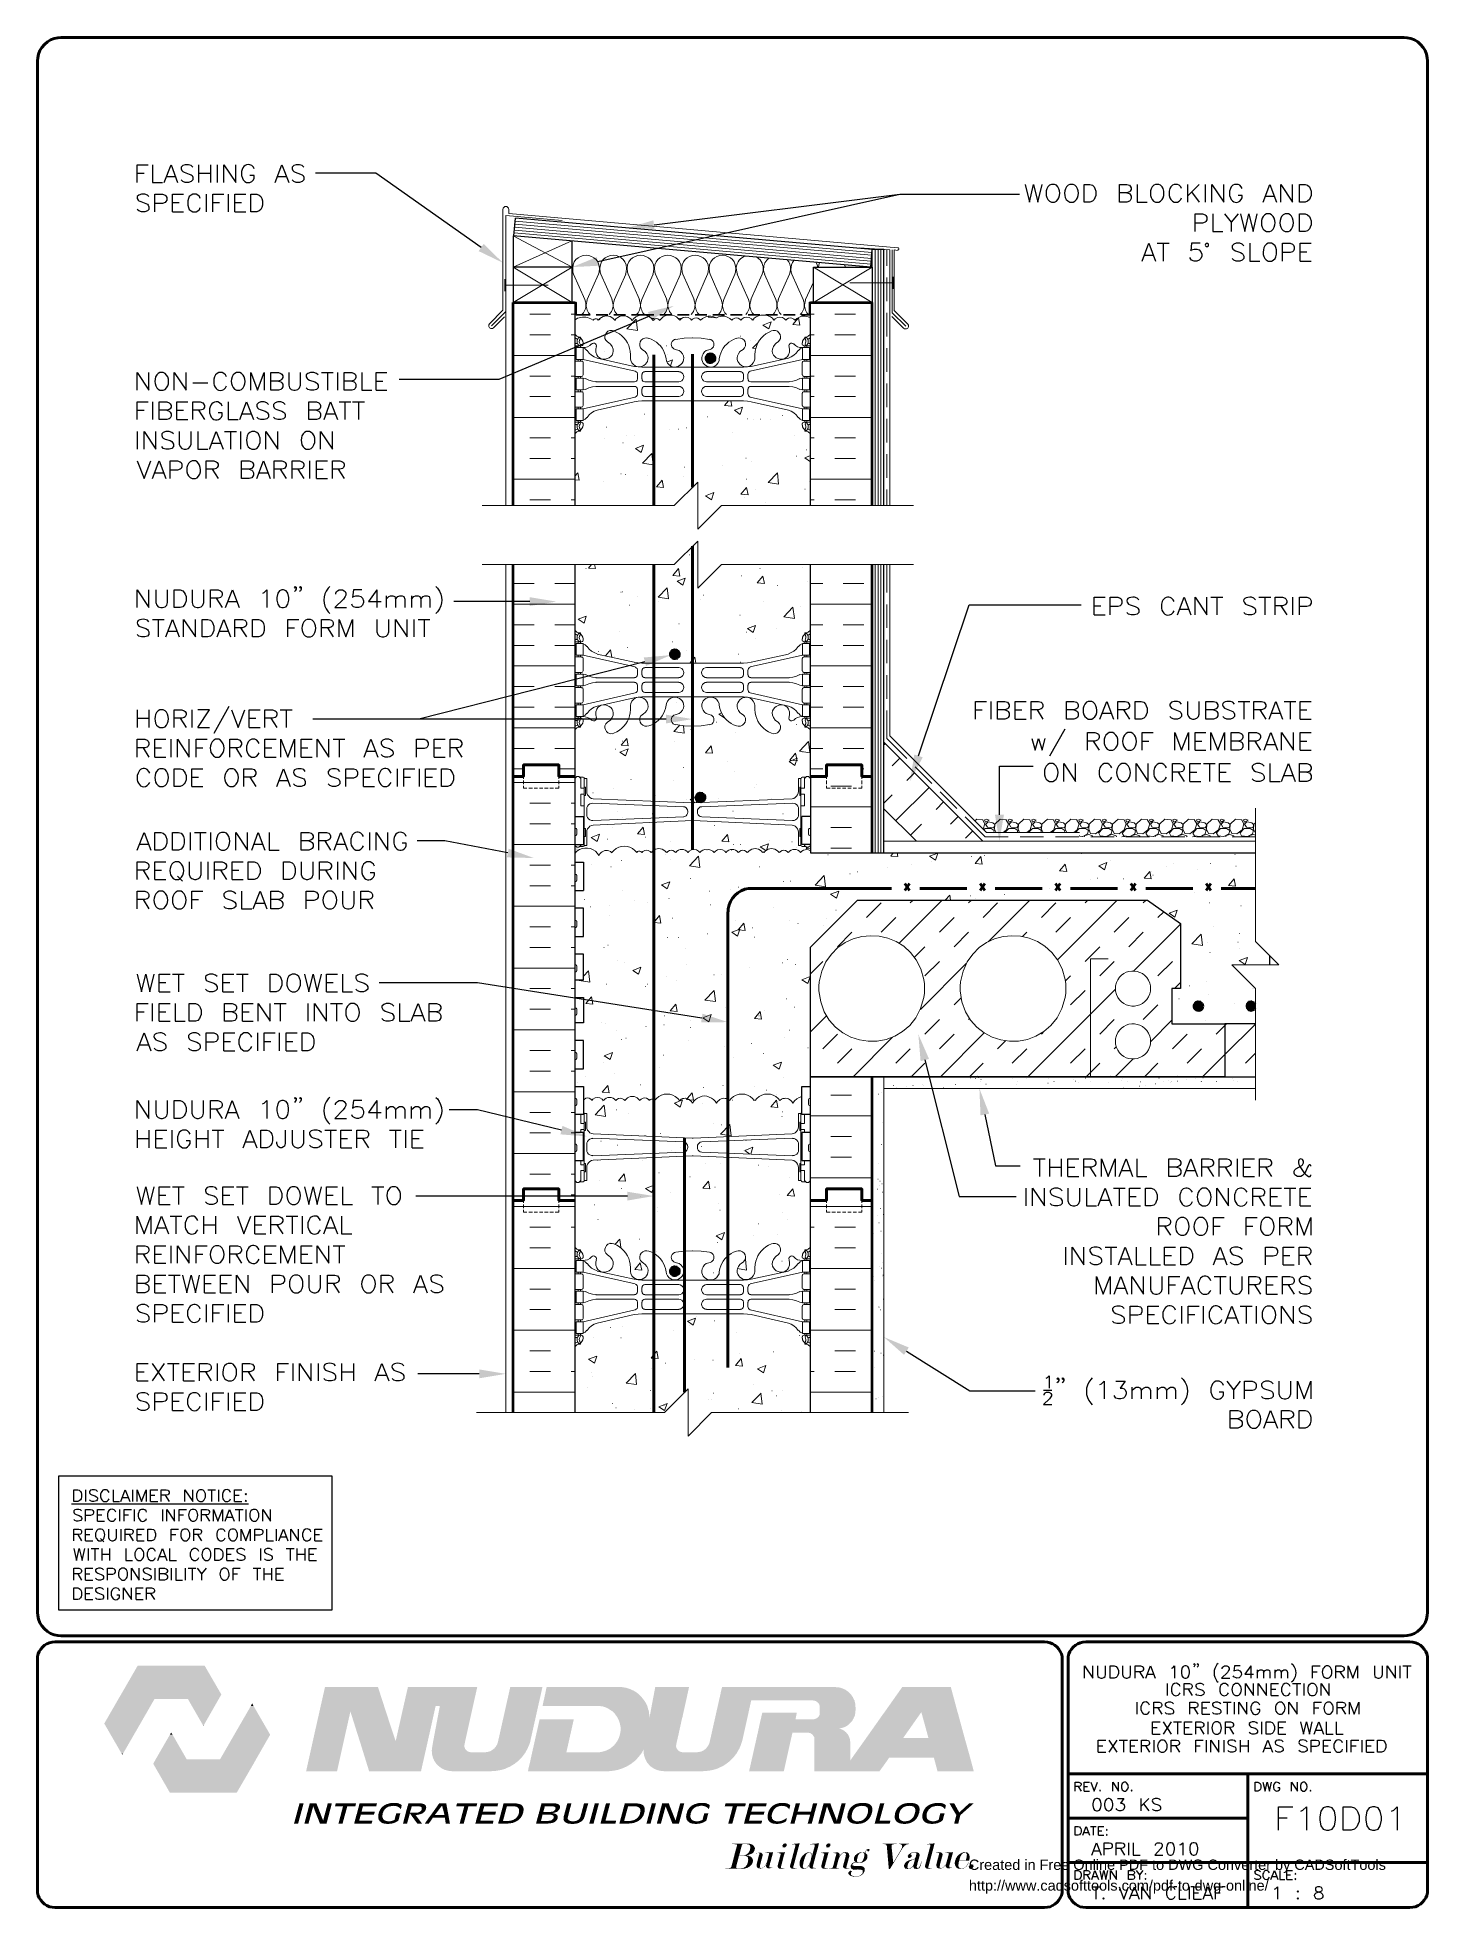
# Model space of a CAD drawing. Header units: millimetres. Extents: x 14 to 201, y 16 to 268.
import ezdxf

# ---------------------------------------------------------------- set-up
doc = ezdxf.new("R2010")
doc.units = ezdxf.units.MM
doc.header["$MEASUREMENT"] = 0
doc.layers.get('0').update_dxf_attribs({"linetype": 'CONTINUOUS'})
doc.layers.add('21ECE10', color=7, linetype='CONTINUOUS')
doc.styles.add('21ECEA0', font='Arial.ttf')

# ---------------------------------------------------------------- blocks, each defined once
blk = doc.blocks.new('21BCFF0')
at = {"layer": '21ECE10', "color": 0, "true_color": 0x000001, "style": '21ECEA0'}
for s, p in [('Created in Free Online PDF to DWG Converter by CADSoftTools', (0, 0)), ('http://www.cadsofttools.com/pdf-to-dwg-online/', (0, -2))]:
    blk.add_text(s, height=1, dxfattribs=at).set_placement(p)

msp = doc.modelspace()

# ---------------------------------------------------------------- hatches: boundary and pattern name
at = {"true_color": 0x000007}
for points in [[(97.05, 241.89), (93.43, 242.04), (96.9, 243.06)], [(74.02, 239.88), (76.6, 237.34), (73.34, 238.91)], [(89.53, 236.94), (85.94, 236.75), (89.28, 238.1)], [(96.16, 230.7), (99.67, 231.54), (96.63, 229.62)], [(104.06, 224.68), (105.18, 224.58), (104.01, 224.58)], [(104.01, 224.58), (105.2, 224.47), (104.01, 224.47)], [(104.01, 224.58), (105.18, 224.58), (105.2, 224.47)], [(104.01, 224.47), (105.18, 224.37), (104.01, 224.37)], [(104.01, 224.47), (105.2, 224.47), (105.18, 224.37)], [(104.01, 224.37), (105.16, 224.26), (104.06, 224.26)], [(104.01, 224.37), (105.18, 224.37), (105.16, 224.26)], [(104.1, 224.79), (105.16, 224.68), (104.06, 224.68)], [(104.06, 224.68), (105.16, 224.68), (105.18, 224.58)], [(104.16, 224.87), (105.11, 224.79), (104.1, 224.79)], [(104.1, 224.79), (105.11, 224.79), (105.16, 224.68)], [(104.25, 224.96), (105.05, 224.87), (104.16, 224.87)], [(104.16, 224.87), (105.05, 224.87), (105.11, 224.79)], [(104.33, 225), (104.97, 224.96), (104.25, 224.96)], [(104.25, 224.96), (104.97, 224.96), (105.05, 224.87)], [(104.44, 225.04), (104.86, 225), (104.33, 225)], [(104.33, 225), (104.86, 225), (104.97, 224.96)], [(104.54, 225.07), (104.75, 225.04), (104.44, 225.04)], [(104.44, 225.04), (104.75, 225.04), (104.86, 225)], [(104.54, 225.07), (104.65, 225.07), (104.75, 225.04)], [(104.06, 224.26), (105.11, 224.15), (104.1, 224.15)], [(104.06, 224.26), (105.16, 224.26), (105.11, 224.15)], [(104.1, 224.15), (105.05, 224.07), (104.16, 224.07)], [(104.1, 224.15), (105.11, 224.15), (105.05, 224.07)], [(104.16, 224.07), (104.97, 224.01), (104.25, 224.01)], [(104.16, 224.07), (105.05, 224.07), (104.97, 224.01)], [(104.25, 224.01), (104.86, 223.94), (104.33, 223.94)], [(104.25, 224.01), (104.97, 224.01), (104.86, 223.94)], [(104.33, 223.94), (104.75, 223.9), (104.44, 223.9)], [(104.33, 223.94), (104.86, 223.94), (104.75, 223.9)], [(104.44, 223.9), (104.65, 223.88), (104.54, 223.88)], [(104.44, 223.9), (104.75, 223.9), (104.65, 223.88)], [(80.24, 192.26), (83.82, 191.66), (80.24, 191.07)], [(95.61, 184.13), (99.23, 184.45), (95.91, 182.99)], [(99.25, 184.81), (100.39, 184.7), (99.21, 184.7)], [(99.21, 184.7), (100.39, 184.57), (99.21, 184.57)], [(99.21, 184.7), (100.39, 184.7), (100.39, 184.57)], [(99.21, 184.57), (100.39, 184.47), (99.21, 184.47)], [(99.21, 184.57), (100.39, 184.57), (100.39, 184.47)], [(99.21, 184.47), (100.35, 184.36), (99.25, 184.36)], [(99.21, 184.47), (100.39, 184.47), (100.35, 184.36)], [(99.29, 184.89), (100.35, 184.81), (99.25, 184.81)], [(99.25, 184.81), (100.35, 184.81), (100.39, 184.7)], [(99.25, 184.36), (100.31, 184.28), (99.29, 184.28)], [(99.25, 184.36), (100.35, 184.36), (100.31, 184.28)], [(99.36, 184.98), (100.31, 184.89), (99.29, 184.89)], [(99.29, 184.89), (100.31, 184.89), (100.35, 184.81)], [(99.29, 184.28), (100.25, 184.19), (99.36, 184.19)], [(99.29, 184.28), (100.31, 184.28), (100.25, 184.19)], [(99.44, 185.06), (100.25, 184.98), (99.36, 184.98)], [(99.36, 184.98), (100.25, 184.98), (100.31, 184.89)], [(99.36, 184.19), (100.16, 184.11), (99.44, 184.11)], [(99.36, 184.19), (100.25, 184.19), (100.16, 184.11)], [(99.53, 185.12), (100.16, 185.06), (99.44, 185.06)], [(99.44, 185.06), (100.16, 185.06), (100.25, 184.98)], [(99.44, 184.11), (100.08, 184.04), (99.53, 184.04)], [(99.44, 184.11), (100.16, 184.11), (100.08, 184.04)], [(99.63, 185.17), (100.08, 185.12), (99.53, 185.12)], [(99.53, 185.12), (100.08, 185.12), (100.16, 185.06)], [(99.53, 184.04), (99.97, 184), (99.63, 184)], [(99.53, 184.04), (100.08, 184.04), (99.97, 184)], [(99.63, 185.17), (99.97, 185.17), (100.08, 185.12)], [(99.63, 184), (99.86, 183.98), (99.74, 183.98)], [(99.63, 184), (99.97, 184), (99.86, 183.98)], [(98.62, 176.42), (102.17, 175.83), (98.62, 175.24)], [(133.22, 170.67), (131.51, 167.47), (132.08, 171.05)], [(102.7, 165.48), (103.84, 165.38), (102.66, 165.38)], [(102.66, 165.38), (103.84, 165.27), (102.66, 165.27)], [(102.66, 165.38), (103.84, 165.38), (103.84, 165.27)], [(102.66, 165.27), (103.84, 165.16), (102.66, 165.16)], [(102.66, 165.27), (103.84, 165.27), (103.84, 165.16)], [(102.66, 165.16), (103.8, 165.06), (102.7, 165.06)], [(102.66, 165.16), (103.84, 165.16), (103.8, 165.06)], [(102.74, 165.59), (103.8, 165.48), (102.7, 165.48)], [(102.7, 165.48), (103.8, 165.48), (103.84, 165.38)], [(102.7, 165.06), (103.76, 164.95), (102.74, 164.95)], [(102.7, 165.06), (103.8, 165.06), (103.76, 164.95)], [(102.81, 165.67), (103.76, 165.59), (102.74, 165.59)], [(102.74, 165.59), (103.76, 165.59), (103.8, 165.48)], [(102.74, 164.95), (103.7, 164.87), (102.81, 164.87)], [(102.74, 164.95), (103.76, 164.95), (103.7, 164.87)], [(102.89, 165.73), (103.7, 165.67), (102.81, 165.67)], [(102.81, 165.67), (103.7, 165.67), (103.76, 165.59)], [(102.81, 164.87), (103.61, 164.8), (102.89, 164.8)], [(102.81, 164.87), (103.7, 164.87), (103.61, 164.8)], [(103, 165.8), (103.61, 165.73), (102.89, 165.73)], [(102.89, 165.73), (103.61, 165.73), (103.7, 165.67)], [(102.89, 164.8), (103.53, 164.74), (103, 164.74)], [(102.89, 164.8), (103.61, 164.8), (103.53, 164.74)], [(103.08, 165.84), (103.53, 165.8), (103, 165.8)], [(103, 165.8), (103.53, 165.8), (103.61, 165.73)], [(103, 164.74), (103.42, 164.7), (103.08, 164.7)], [(103, 164.74), (103.53, 164.74), (103.42, 164.7)], [(103.21, 165.86), (103.42, 165.84), (103.08, 165.84)], [(103.08, 165.84), (103.42, 165.84), (103.53, 165.8)], [(103.08, 164.7), (103.31, 164.68), (103.21, 164.68)], [(103.08, 164.7), (103.42, 164.7), (103.31, 164.68)], [(103.21, 165.86), (103.31, 165.86), (103.42, 165.84)], [(144.17, 162.94), (143.55, 159.36), (142.96, 162.94)], [(77.39, 158.35), (80.77, 157.1), (77.15, 157.18)], [(169.84, 137.35), (170.98, 137.24), (169.8, 137.24)], [(169.8, 137.24), (170.98, 137.14), (169.8, 137.14)], [(169.8, 137.24), (170.98, 137.24), (170.98, 137.14)], [(169.8, 137.14), (170.98, 137.03), (169.8, 137.03)], [(169.8, 137.14), (170.98, 137.14), (170.98, 137.03)], [(169.8, 137.03), (170.94, 136.93), (169.84, 136.93)], [(169.8, 137.03), (170.98, 137.03), (170.94, 136.93)], [(169.88, 137.46), (170.94, 137.35), (169.84, 137.35)], [(169.84, 137.35), (170.94, 137.35), (170.98, 137.24)], [(169.84, 136.93), (170.9, 136.82), (169.88, 136.82)], [(169.84, 136.93), (170.94, 136.93), (170.9, 136.82)], [(169.95, 137.54), (170.9, 137.46), (169.88, 137.46)], [(169.88, 137.46), (170.9, 137.46), (170.94, 137.35)], [(169.88, 136.82), (170.84, 136.74), (169.95, 136.74)], [(169.88, 136.82), (170.9, 136.82), (170.84, 136.74)], [(170.03, 137.6), (170.84, 137.54), (169.95, 137.54)], [(169.95, 137.54), (170.84, 137.54), (170.9, 137.46)], [(169.95, 136.74), (170.75, 136.65), (170.03, 136.65)], [(169.95, 136.74), (170.84, 136.74), (170.75, 136.65)], [(170.12, 137.67), (170.75, 137.6), (170.03, 137.6)], [(170.03, 137.6), (170.75, 137.6), (170.84, 137.54)], [(170.03, 136.65), (170.65, 136.61), (170.12, 136.61)], [(170.03, 136.65), (170.75, 136.65), (170.65, 136.61)], [(170.22, 137.71), (170.65, 137.67), (170.12, 137.67)], [(170.12, 137.67), (170.65, 137.67), (170.75, 137.6)], [(170.12, 136.61), (170.56, 136.57), (170.22, 136.57)], [(170.12, 136.61), (170.65, 136.61), (170.56, 136.57)], [(170.33, 137.73), (170.56, 137.71), (170.22, 137.71)], [(170.22, 137.71), (170.56, 137.71), (170.65, 137.67)], [(170.22, 136.57), (170.46, 136.55), (170.33, 136.55)], [(170.22, 136.57), (170.56, 136.57), (170.46, 136.55)], [(170.33, 137.73), (170.46, 137.73), (170.56, 137.71)], [(176.95, 137.24), (178.08, 137.14), (176.93, 137.14)], [(176.93, 137.14), (178.08, 137.01), (176.95, 137.01)], [(176.93, 137.14), (178.08, 137.14), (178.08, 137.01)], [(176.97, 137.35), (178.08, 137.24), (176.95, 137.24)], [(176.95, 137.24), (178.08, 137.24), (178.08, 137.14)], [(176.95, 137.01), (178.08, 136.91), (176.97, 136.91)], [(176.95, 137.01), (178.08, 137.01), (178.08, 136.91)], [(177, 137.39), (178.08, 137.35), (176.97, 137.35)], [(176.97, 137.35), (178.08, 137.35), (178.08, 137.24)], [(176.97, 136.91), (178.08, 136.86), (177, 136.86)], [(176.97, 136.91), (178.08, 136.91), (178.08, 136.86)], [(177.04, 137.46), (178.08, 137.39), (177, 137.39)], [(177, 137.39), (178.08, 137.39), (178.08, 137.35)], [(177, 136.86), (178.03, 136.8), (177.04, 136.8)], [(177, 136.86), (178.08, 136.86), (178.03, 136.8)], [(177.06, 137.5), (178.03, 137.46), (177.04, 137.46)], [(177.04, 137.46), (178.03, 137.46), (178.08, 137.39)], [(177.04, 136.8), (178.01, 136.78), (177.06, 136.78)], [(177.04, 136.8), (178.03, 136.8), (178.01, 136.78)], [(177.1, 137.54), (178.01, 137.5), (177.06, 137.5)], [(177.06, 137.5), (178.01, 137.5), (178.03, 137.46)], [(177.06, 136.78), (177.97, 136.72), (177.1, 136.72)], [(177.06, 136.78), (178.01, 136.78), (177.97, 136.72)], [(177.14, 137.58), (177.97, 137.54), (177.1, 137.54)], [(177.1, 137.54), (177.97, 137.54), (178.01, 137.5)], [(177.1, 136.72), (177.93, 136.69), (177.14, 136.69)], [(177.1, 136.72), (177.97, 136.72), (177.93, 136.69)], [(177.19, 137.63), (177.93, 137.58), (177.14, 137.58)], [(177.14, 137.58), (177.93, 137.58), (177.97, 137.54)], [(177.14, 136.69), (177.86, 136.65), (177.19, 136.65)], [(177.14, 136.69), (177.93, 136.69), (177.86, 136.65)], [(177.23, 137.65), (177.86, 137.63), (177.19, 137.63)], [(177.19, 137.63), (177.86, 137.63), (177.93, 137.58)], [(177.19, 136.65), (177.84, 136.61), (177.23, 136.61)], [(177.19, 136.65), (177.86, 136.65), (177.84, 136.61)], [(177.29, 137.67), (177.84, 137.65), (177.23, 137.65)], [(177.23, 137.65), (177.84, 137.65), (177.86, 137.63)], [(177.23, 136.61), (177.78, 136.59), (177.29, 136.59)], [(177.23, 136.61), (177.84, 136.61), (177.78, 136.59)], [(177.33, 137.69), (177.78, 137.67), (177.29, 137.67)], [(177.29, 137.67), (177.78, 137.67), (177.84, 137.65)], [(177.29, 136.59), (177.74, 136.57), (177.33, 136.57)], [(177.29, 136.59), (177.78, 136.59), (177.74, 136.57)], [(177.4, 137.71), (177.74, 137.69), (177.33, 137.69)], [(177.33, 137.69), (177.74, 137.69), (177.78, 137.67)], [(177.33, 136.57), (177.65, 136.55), (177.4, 136.55)], [(177.33, 136.57), (177.74, 136.57), (177.65, 136.55)], [(177.46, 137.73), (177.65, 137.71), (177.4, 137.71)], [(177.4, 137.71), (177.65, 137.71), (177.74, 137.69)], [(177.46, 137.73), (177.63, 137.73), (177.65, 137.71)], [(103.53, 136.12), (106.96, 134.98), (103.34, 134.94)], [(132.93, 129.73), (132.63, 133.33), (134.07, 130.01)], [(141.01, 122.41), (140.86, 126.03), (142.18, 122.64)], [(84.65, 120.99), (87.97, 119.57), (84.37, 119.85)], [(93.39, 112.12), (96.96, 111.53), (93.39, 110.93)], [(99.25, 101.64), (100.39, 101.54), (99.21, 101.54)], [(99.21, 101.54), (100.39, 101.41), (99.21, 101.41)], [(99.21, 101.54), (100.39, 101.54), (100.39, 101.41)], [(99.21, 101.41), (100.39, 101.3), (99.21, 101.3)], [(99.21, 101.41), (100.39, 101.41), (100.39, 101.3)], [(99.21, 101.3), (100.35, 101.2), (99.25, 101.2)], [(99.21, 101.3), (100.39, 101.3), (100.35, 101.2)], [(99.29, 101.73), (100.35, 101.64), (99.25, 101.64)], [(99.25, 101.64), (100.35, 101.64), (100.39, 101.54)], [(99.25, 101.2), (100.31, 101.11), (99.29, 101.11)], [(99.25, 101.2), (100.35, 101.2), (100.31, 101.11)], [(99.36, 101.81), (100.31, 101.73), (99.29, 101.73)], [(99.29, 101.73), (100.31, 101.73), (100.35, 101.64)], [(99.29, 101.11), (100.25, 101.01), (99.36, 101.01)], [(99.29, 101.11), (100.31, 101.11), (100.25, 101.01)], [(99.44, 101.9), (100.25, 101.81), (99.36, 101.81)], [(99.36, 101.81), (100.25, 101.81), (100.31, 101.73)], [(99.36, 101.01), (100.16, 100.94), (99.44, 100.94)], [(99.36, 101.01), (100.25, 101.01), (100.16, 100.94)], [(99.53, 101.96), (100.16, 101.9), (99.44, 101.9)], [(99.44, 101.9), (100.16, 101.9), (100.25, 101.81)], [(99.44, 100.94), (100.08, 100.88), (99.53, 100.88)], [(99.44, 100.94), (100.16, 100.94), (100.08, 100.88)], [(99.63, 101.98), (100.08, 101.96), (99.53, 101.96)], [(99.53, 101.96), (100.08, 101.96), (100.16, 101.9)], [(99.53, 100.88), (99.97, 100.84), (99.63, 100.84)], [(99.53, 100.88), (100.08, 100.88), (99.97, 100.84)], [(99.74, 102), (99.97, 101.98), (99.63, 101.98)], [(99.63, 101.98), (99.97, 101.98), (100.08, 101.96)], [(99.74, 102), (99.86, 102), (99.97, 101.98)], [(99.63, 100.84), (99.86, 100.82), (99.74, 100.82)], [(99.63, 100.84), (99.97, 100.84), (99.86, 100.82)], [(130.7, 90.13), (127.99, 92.52), (131.34, 91.12)], [(73.43, 88.16), (77, 87.57), (73.43, 86.97)], [(27.37, 48.24), (38.65, 44.34), (25.12, 44.34)], [(27.37, 48.24), (36.39, 48.24), (38.65, 44.34)], [(24.76, 43.73), (27.73, 40.43), (22.86, 40.43)], [(24.76, 43.73), (29.63, 43.73), (27.73, 40.43)], [(25.12, 44.34), (38.29, 43.73), (24.76, 43.73)], [(25.12, 44.34), (38.65, 44.34), (38.29, 43.73)], [(34.14, 43.73), (36.26, 40.17), (36.19, 40.17)], [(34.14, 43.73), (38.29, 43.73), (36.26, 40.17)], [(82.06, 43.31), (96.08, 42.8), (81.96, 42.8)], [(82.17, 43.77), (95.82, 43.31), (82.06, 43.31)], [(82.06, 43.31), (95.82, 43.31), (96.08, 42.8)], [(82.25, 44.17), (95.5, 43.77), (82.17, 43.77)], [(82.17, 43.77), (95.5, 43.77), (95.82, 43.31)], [(82.34, 44.56), (95.14, 44.17), (82.25, 44.17)], [(82.25, 44.17), (95.14, 44.17), (95.5, 43.77)], [(82.4, 44.85), (94.72, 44.56), (82.34, 44.56)], [(82.34, 44.56), (94.72, 44.56), (95.14, 44.17)], [(82.44, 45.08), (94.26, 44.85), (82.4, 44.85)], [(82.4, 44.85), (94.26, 44.85), (94.72, 44.56)], [(82.49, 45.25), (93.75, 45.08), (82.44, 45.08)], [(82.44, 45.08), (93.75, 45.08), (94.26, 44.85)], [(82.51, 45.34), (93.22, 45.25), (82.49, 45.25)], [(82.49, 45.25), (93.22, 45.25), (93.75, 45.08)], [(82.51, 45.34), (92.67, 45.34), (93.22, 45.25)], [(97.15, 45.34), (100.8, 41.21), (96.37, 41.21)], [(97.15, 45.34), (101.71, 45.34), (100.8, 41.21)], [(105.75, 43.54), (108.92, 38.25), (104.56, 38.25)], [(105.85, 43.98), (123.99, 43.56), (105.75, 43.56)], [(105.75, 43.56), (124.02, 43.54), (105.75, 43.54)], [(105.75, 43.56), (123.99, 43.56), (124.02, 43.54)], [(105.75, 43.54), (110.09, 43.54), (108.92, 38.25)], [(105.94, 44.37), (123.8, 43.98), (105.85, 43.98)], [(105.85, 43.98), (123.8, 43.98), (123.99, 43.56)], [(106, 44.7), (123.53, 44.37), (105.94, 44.37)], [(105.94, 44.37), (123.53, 44.37), (123.8, 43.98)], [(106.07, 44.98), (123.19, 44.7), (106, 44.7)], [(106, 44.7), (123.19, 44.7), (123.53, 44.37)], [(106.11, 45.17), (122.81, 44.98), (106.07, 44.98)], [(106.07, 44.98), (122.81, 44.98), (123.19, 44.7)], [(106.15, 45.3), (122.39, 45.17), (106.11, 45.17)], [(106.11, 45.17), (122.39, 45.17), (122.81, 44.98)], [(106.15, 45.34), (121.94, 45.3), (106.15, 45.3)], [(106.15, 45.34), (121.45, 45.34), (121.94, 45.3)], [(106.15, 45.3), (121.94, 45.3), (122.39, 45.17)], [(118.45, 43.54), (124.02, 43.52), (118.62, 43.52)], [(118.45, 43.54), (124.02, 43.54), (124.02, 43.52)], [(118.62, 43.52), (124.04, 43.46), (118.79, 43.46)], [(118.62, 43.52), (124.02, 43.52), (124.04, 43.46)], [(118.79, 43.46), (124.06, 43.37), (118.94, 43.37)], [(118.79, 43.46), (124.04, 43.46), (124.06, 43.37)], [(118.94, 43.37), (124.08, 43.26), (119.08, 43.26)], [(118.94, 43.37), (124.06, 43.37), (124.08, 43.26)], [(119.08, 43.26), (124.12, 43.14), (119.19, 43.14)], [(119.08, 43.26), (124.08, 43.26), (124.12, 43.14)], [(119.19, 43.14), (124.12, 43.1), (119.21, 43.1)], [(119.19, 43.14), (124.12, 43.14), (124.12, 43.1)], [(119.21, 43.1), (124.14, 42.97), (119.27, 42.97)], [(119.21, 43.1), (124.12, 43.1), (124.14, 42.97)], [(119.27, 42.97), (124.14, 42.8), (119.34, 42.8)], [(119.27, 42.97), (124.14, 42.97), (124.14, 42.8)], [(130.45, 45.34), (137.92, 41.95), (128.06, 41.95)], [(130.45, 45.34), (137.01, 45.34), (137.92, 41.95)], [(22.86, 40.43), (25.38, 36.36), (25.21, 36.36)], [(22.86, 40.43), (27.73, 40.43), (25.38, 36.36)], [(81.56, 41), (85.17, 36.55), (80.56, 36.55)], [(81.56, 41), (86.17, 41), (85.17, 36.55)], [(89.58, 42.8), (96.1, 42.74), (90.06, 42.74)], [(89.58, 42.8), (96.08, 42.8), (96.1, 42.74)], [(90.06, 42.74), (96.14, 42.59), (90.53, 42.59)], [(90.06, 42.74), (96.1, 42.74), (96.14, 42.59)], [(90.53, 42.59), (96.2, 42.35), (90.97, 42.35)], [(90.53, 42.59), (96.14, 42.59), (96.2, 42.35)], [(90.97, 42.35), (96.24, 42.27), (91.08, 42.27)], [(90.97, 42.35), (96.2, 42.35), (96.24, 42.27)], [(91.08, 42.27), (96.29, 42.08), (91.38, 42.08)], [(91.08, 42.27), (96.24, 42.27), (96.29, 42.08)], [(91.38, 42.08), (96.33, 41.74), (91.72, 41.74)], [(91.38, 42.08), (96.29, 42.08), (96.33, 41.74)], [(91.72, 41.74), (96.35, 41.72), (91.72, 41.72)], [(91.72, 41.74), (96.33, 41.74), (96.35, 41.72)], [(91.72, 41.72), (96.35, 41.32), (92.01, 41.32)], [(91.72, 41.72), (96.35, 41.72), (96.35, 41.32)], [(92.01, 41.32), (96.37, 41.21), (92.07, 41.21)], [(92.01, 41.32), (96.35, 41.32), (96.37, 41.21)], [(92.07, 41.21), (96.37, 41.17), (92.1, 41.17)], [(92.07, 41.21), (96.37, 41.21), (96.37, 41.17)], [(92.1, 41.17), (100.71, 40.89), (92.24, 40.89)], [(92.1, 41.17), (100.77, 41.17), (100.71, 40.89)], [(92.24, 40.89), (100.61, 40.41), (92.39, 40.41)], [(92.24, 40.89), (100.71, 40.89), (100.61, 40.41)], [(92.39, 40.41), (100.5, 39.92), (92.48, 39.92)], [(92.39, 40.41), (100.61, 40.41), (100.5, 39.92)], [(96.37, 41.21), (100.77, 41.17), (96.37, 41.17)], [(96.37, 41.21), (100.8, 41.21), (100.77, 41.17)], [(111.25, 40.45), (123.08, 40.17), (111.19, 40.17)], [(111.32, 40.75), (123.4, 40.45), (111.25, 40.45)], [(111.25, 40.45), (123.4, 40.45), (123.08, 40.17)], [(111.38, 41), (123.68, 40.75), (111.32, 40.75)], [(111.32, 40.75), (123.68, 40.75), (123.4, 40.45)], [(111.59, 41.91), (116.06, 41), (111.38, 41)], [(111.38, 41), (123.82, 41), (123.68, 40.75)], [(111.59, 41.91), (116.25, 41.91), (116.06, 41)], [(118.6, 41.02), (123.82, 41), (118.45, 41)], [(118.74, 41.06), (123.82, 41.02), (118.6, 41.02)], [(118.6, 41.02), (123.82, 41.02), (123.82, 41)], [(118.87, 41.11), (123.87, 41.06), (118.74, 41.06)], [(118.74, 41.06), (123.87, 41.06), (123.82, 41.02)], [(118.89, 41.13), (123.89, 41.11), (118.87, 41.11)], [(118.87, 41.11), (123.89, 41.11), (123.87, 41.06)], [(119.02, 41.21), (123.89, 41.13), (118.89, 41.13)], [(118.89, 41.13), (123.89, 41.13), (123.89, 41.11)], [(119.13, 41.32), (123.93, 41.21), (119.02, 41.21)], [(119.02, 41.21), (123.93, 41.21), (123.89, 41.13)], [(119.23, 41.44), (123.97, 41.32), (119.13, 41.32)], [(119.13, 41.32), (123.97, 41.32), (123.93, 41.21)], [(119.25, 41.49), (124.04, 41.44), (119.23, 41.44)], [(119.23, 41.44), (124.04, 41.44), (123.97, 41.32)], [(119.3, 41.59), (124.06, 41.49), (119.25, 41.49)], [(119.25, 41.49), (124.06, 41.49), (124.04, 41.44)], [(119.34, 41.74), (124.08, 41.59), (119.3, 41.59)], [(119.3, 41.59), (124.08, 41.59), (124.06, 41.49)], [(119.34, 42.8), (124.16, 42.63), (119.34, 42.63)], [(119.34, 42.8), (124.14, 42.8), (124.16, 42.63)], [(119.34, 42.63), (124.16, 42.31), (119.34, 42.31)], [(119.34, 42.63), (124.16, 42.63), (124.16, 42.31)], [(119.34, 42.31), (124.14, 41.91), (119.34, 41.91)], [(119.34, 42.31), (124.16, 42.31), (124.14, 41.91)], [(119.34, 41.91), (124.14, 41.89), (119.34, 41.89)], [(119.34, 41.91), (124.14, 41.91), (124.14, 41.89)], [(119.34, 41.89), (124.1, 41.74), (119.34, 41.74)], [(119.34, 41.89), (124.14, 41.89), (124.1, 41.74)], [(119.34, 41.74), (124.1, 41.74), (124.08, 41.59)], [(128.02, 41.91), (130.58, 38.48), (125.6, 38.48)], [(128.06, 41.95), (132.99, 41.91), (128.02, 41.91)], [(128.02, 41.91), (132.99, 41.91), (130.58, 38.48)], [(128.06, 41.95), (133.03, 41.95), (132.99, 41.91)], [(133.03, 41.95), (137.94, 41.91), (133.05, 41.91)], [(133.03, 41.95), (137.92, 41.95), (137.94, 41.91)], [(133.05, 41.91), (138.87, 38.48), (133.99, 38.48)], [(133.05, 41.91), (137.94, 41.91), (138.87, 38.48)], [(36.19, 40.17), (36.26, 40.17), (36.22, 40.13)], [(92.01, 38.04), (99.99, 37.66), (91.74, 37.66)], [(92.24, 38.48), (100.08, 38.04), (92.01, 38.04)], [(92.01, 38.04), (100.08, 38.04), (99.99, 37.66)], [(92.39, 38.95), (100.18, 38.48), (92.24, 38.48)], [(92.24, 38.48), (100.18, 38.48), (100.08, 38.04)], [(92.48, 39.43), (100.29, 38.95), (92.39, 38.95)], [(92.39, 38.95), (100.29, 38.95), (100.18, 38.48)], [(92.48, 39.92), (100.39, 39.43), (92.48, 39.43)], [(92.48, 39.92), (100.5, 39.92), (100.39, 39.43)], [(92.48, 39.43), (100.39, 39.43), (100.29, 38.95)], [(104.5, 37.97), (108.73, 37.63), (104.39, 37.63)], [(104.56, 38.25), (108.84, 37.97), (104.5, 37.97)], [(104.5, 37.97), (108.84, 37.97), (108.73, 37.63)], [(104.56, 38.25), (108.92, 38.25), (108.84, 37.97)], [(110.98, 39.2), (114.49, 34.01), (109.81, 34.01)], [(111, 39.26), (122.91, 39.2), (110.98, 39.2)], [(110.98, 39.2), (115.65, 39.2), (114.49, 34.01)], [(111.04, 39.48), (122.87, 39.26), (111, 39.26)], [(111, 39.26), (122.87, 39.26), (122.91, 39.2)], [(111.08, 39.65), (122.6, 39.48), (111.04, 39.48)], [(111.04, 39.48), (122.6, 39.48), (122.87, 39.26)], [(111.1, 39.75), (122.28, 39.65), (111.08, 39.65)], [(111.08, 39.65), (122.28, 39.65), (122.6, 39.48)], [(111.12, 39.84), (121.94, 39.75), (111.1, 39.75)], [(111.1, 39.75), (121.94, 39.75), (122.28, 39.65)], [(111.15, 39.96), (122.34, 39.84), (111.12, 39.84)], [(111.12, 39.84), (122.34, 39.84), (121.94, 39.75)], [(111.19, 40.17), (122.72, 39.96), (111.15, 39.96)], [(111.15, 39.96), (122.72, 39.96), (122.34, 39.84)], [(111.19, 40.17), (123.08, 40.17), (122.72, 39.96)], [(117.73, 39.2), (122.94, 39.18), (117.88, 39.18)], [(117.73, 39.2), (122.91, 39.2), (122.94, 39.18)], [(117.88, 39.18), (122.98, 39.14), (118.03, 39.14)], [(117.88, 39.18), (122.94, 39.18), (122.98, 39.14)], [(118.03, 39.14), (123.02, 39.07), (118.17, 39.07)], [(118.03, 39.14), (122.98, 39.14), (123.02, 39.07)], [(118.17, 39.07), (123.11, 38.99), (118.3, 38.99)], [(118.17, 39.07), (123.02, 39.07), (123.11, 38.99)], [(118.3, 38.99), (123.17, 38.88), (118.41, 38.88)], [(118.3, 38.99), (123.11, 38.99), (123.17, 38.88)], [(118.41, 38.88), (123.23, 38.74), (118.49, 38.74)], [(118.41, 38.88), (123.17, 38.88), (123.23, 38.74)], [(118.49, 38.74), (123.27, 38.67), (118.53, 38.67)], [(118.49, 38.74), (123.23, 38.74), (123.27, 38.67)], [(118.53, 38.67), (123.3, 38.61), (118.58, 38.61)], [(118.53, 38.67), (123.27, 38.67), (123.3, 38.61)], [(118.58, 38.61), (123.36, 38.46), (118.6, 38.46)], [(118.58, 38.61), (123.3, 38.61), (123.36, 38.46)], [(118.6, 38.46), (123.4, 38.33), (118.62, 38.33)], [(118.6, 38.46), (123.36, 38.46), (123.4, 38.33)], [(118.62, 38.33), (123.4, 38.29), (118.62, 38.29)], [(118.62, 38.33), (123.4, 38.33), (123.4, 38.29)], [(118.62, 38.29), (123.44, 37.97), (118.62, 37.97)], [(118.62, 38.29), (123.4, 38.29), (123.44, 37.97)], [(118.62, 37.97), (123.44, 35.62), (118.62, 35.62)], [(118.62, 37.97), (123.44, 37.97), (123.44, 35.62)], [(125.6, 38.48), (139.62, 35.81), (123.7, 35.81)], [(125.6, 38.48), (138.87, 38.48), (139.62, 35.81)], [(25.21, 36.36), (25.38, 36.36), (25.29, 36.22)], [(80.31, 35.41), (93.94, 35.03), (80.22, 35.03)], [(80.41, 35.88), (94.42, 35.41), (80.31, 35.41)], [(80.31, 35.41), (94.42, 35.41), (93.94, 35.03)], [(80.52, 36.36), (94.87, 35.88), (80.41, 35.88)], [(80.41, 35.88), (94.87, 35.88), (94.42, 35.41)], [(80.56, 36.55), (95.25, 36.36), (80.52, 36.36)], [(80.52, 36.36), (95.25, 36.36), (94.87, 35.88)], [(80.56, 36.55), (95.38, 36.55), (95.25, 36.36)], [(90.06, 36.64), (95.38, 36.55), (89.58, 36.55)], [(90.53, 36.79), (95.42, 36.64), (90.06, 36.64)], [(90.06, 36.64), (95.42, 36.64), (95.38, 36.55)], [(90.76, 36.89), (95.5, 36.79), (90.53, 36.79)], [(90.53, 36.79), (95.5, 36.79), (95.42, 36.64)], [(90.8, 36.91), (95.57, 36.89), (90.76, 36.89)], [(90.76, 36.89), (95.57, 36.89), (95.5, 36.79)], [(90.8, 36.91), (95.59, 36.91), (95.57, 36.89)], [(90.97, 37), (100.16, 36.91), (90.8, 36.91)], [(91.02, 37.02), (100.1, 37), (90.97, 37)], [(90.97, 37), (100.1, 37), (100.16, 36.91)], [(91.21, 37.17), (100.08, 37.02), (91.02, 37.02)], [(91.02, 37.02), (100.08, 37.02), (100.1, 37)], [(91.38, 37.3), (100.01, 37.17), (91.21, 37.17)], [(91.21, 37.17), (100.01, 37.17), (100.08, 37.02)], [(91.42, 37.34), (99.99, 37.3), (91.38, 37.3)], [(91.38, 37.3), (99.99, 37.3), (100.01, 37.17)], [(91.59, 37.49), (99.97, 37.34), (91.42, 37.34)], [(91.42, 37.34), (99.97, 37.34), (99.99, 37.3)], [(91.72, 37.63), (99.97, 37.49), (91.59, 37.49)], [(91.59, 37.49), (99.97, 37.49), (99.97, 37.34)], [(91.74, 37.66), (99.99, 37.63), (91.72, 37.63)], [(91.72, 37.63), (99.99, 37.63), (99.97, 37.49)], [(91.74, 37.66), (99.99, 37.66), (99.99, 37.63)], [(95.59, 36.91), (100.16, 36.89), (95.59, 36.89)], [(95.59, 36.91), (100.16, 36.91), (100.16, 36.89)], [(95.59, 36.89), (100.29, 36.79), (95.59, 36.79)], [(95.59, 36.89), (100.16, 36.89), (100.29, 36.79)], [(95.59, 36.79), (100.41, 36.68), (95.59, 36.68)], [(95.59, 36.79), (100.29, 36.79), (100.41, 36.68)], [(95.59, 36.68), (100.56, 36.62), (95.59, 36.62)], [(95.59, 36.68), (100.41, 36.68), (100.56, 36.62)], [(95.59, 36.62), (100.71, 36.58), (95.59, 36.58)], [(95.59, 36.62), (100.56, 36.62), (100.71, 36.58)], [(95.59, 36.58), (100.88, 36.55), (95.59, 36.55)], [(95.59, 36.58), (100.71, 36.58), (100.88, 36.55)], [(95.59, 36.55), (108.16, 36.47), (95.59, 36.47)], [(95.59, 36.55), (108.2, 36.55), (108.16, 36.47)], [(95.59, 36.47), (108.14, 36.43), (95.59, 36.43)], [(95.59, 36.47), (108.16, 36.47), (108.14, 36.43)], [(95.59, 36.43), (107.84, 36.05), (95.67, 36.05)], [(95.59, 36.43), (108.14, 36.43), (107.84, 36.05)], [(95.67, 36.05), (107.74, 35.9), (95.72, 35.9)], [(95.67, 36.05), (107.84, 36.05), (107.74, 35.9)], [(95.72, 35.9), (107.46, 35.62), (95.82, 35.62)], [(95.72, 35.9), (107.74, 35.9), (107.46, 35.62)], [(95.82, 35.62), (107.27, 35.43), (95.93, 35.43)], [(95.82, 35.62), (107.46, 35.62), (107.27, 35.43)], [(95.93, 35.43), (107.02, 35.22), (96.03, 35.22)], [(95.93, 35.43), (107.27, 35.43), (107.02, 35.22)], [(103.08, 36.6), (108.2, 36.55), (102.74, 36.55)], [(103.42, 36.68), (108.23, 36.6), (103.08, 36.6)], [(103.08, 36.6), (108.23, 36.6), (108.2, 36.55)], [(103.74, 36.85), (108.29, 36.68), (103.42, 36.68)], [(103.42, 36.68), (108.29, 36.68), (108.23, 36.6)], [(103.91, 37), (108.37, 36.85), (103.74, 36.85)], [(103.74, 36.85), (108.37, 36.85), (108.29, 36.68)], [(103.99, 37.06), (108.46, 37), (103.91, 37)], [(103.91, 37), (108.46, 37), (108.37, 36.85)], [(104.22, 37.34), (108.5, 37.06), (103.99, 37.06)], [(103.99, 37.06), (108.5, 37.06), (108.46, 37)], [(104.37, 37.61), (108.61, 37.34), (104.22, 37.34)], [(104.22, 37.34), (108.61, 37.34), (108.5, 37.06)], [(104.39, 37.63), (108.73, 37.61), (104.37, 37.61)], [(104.37, 37.61), (108.73, 37.61), (108.61, 37.34)], [(104.39, 37.63), (108.73, 37.63), (108.73, 37.61)], [(118.62, 35.62), (123.44, 35.43), (118.62, 35.43)], [(118.62, 35.62), (123.44, 35.62), (123.44, 35.43)], [(118.62, 35.43), (127.4, 34.01), (118.62, 34.01)], [(118.62, 35.43), (128.42, 35.43), (127.4, 34.01)], [(123.57, 35.62), (128.42, 35.43), (123.44, 35.43)], [(123.7, 35.81), (128.55, 35.62), (123.57, 35.62)], [(123.57, 35.62), (128.55, 35.62), (128.42, 35.43)], [(123.7, 35.81), (128.67, 35.81), (128.55, 35.62)], [(134.73, 35.81), (140.1, 34.01), (135.21, 34.01)], [(134.73, 35.81), (139.62, 35.81), (140.1, 34.01)], [(80.01, 34.08), (90.95, 34.01), (79.99, 34.01)], [(80.03, 34.21), (91.59, 34.08), (80.01, 34.08)], [(80.01, 34.08), (91.59, 34.08), (90.95, 34.01)], [(80.07, 34.42), (92.2, 34.21), (80.03, 34.21)], [(80.03, 34.21), (92.2, 34.21), (91.59, 34.08)], [(80.14, 34.69), (92.82, 34.42), (80.07, 34.42)], [(80.07, 34.42), (92.82, 34.42), (92.2, 34.21)], [(80.22, 35.03), (93.39, 34.69), (80.14, 34.69)], [(80.14, 34.69), (93.39, 34.69), (92.82, 34.42)], [(80.22, 35.03), (93.94, 35.03), (93.39, 34.69)], [(96.03, 35.22), (106.74, 35.01), (96.2, 35.01)], [(96.03, 35.22), (107.02, 35.22), (106.74, 35.01)], [(96.2, 35.01), (106.55, 34.88), (96.31, 34.88)], [(96.2, 35.01), (106.74, 35.01), (106.55, 34.88)], [(96.31, 34.88), (106.19, 34.65), (96.54, 34.65)], [(96.31, 34.88), (106.55, 34.88), (106.19, 34.65)], [(96.54, 34.65), (106.02, 34.59), (96.63, 34.59)], [(96.54, 34.65), (106.19, 34.65), (106.02, 34.59)], [(96.63, 34.59), (105.58, 34.37), (96.94, 34.37)], [(96.63, 34.59), (106.02, 34.59), (105.58, 34.37)], [(96.94, 34.37), (105.45, 34.33), (97.01, 34.33)], [(96.94, 34.37), (105.58, 34.37), (105.45, 34.33)], [(97.01, 34.33), (104.94, 34.18), (97.37, 34.18)], [(97.01, 34.33), (105.45, 34.33), (104.94, 34.18)], [(97.37, 34.18), (104.86, 34.16), (97.41, 34.16)], [(97.37, 34.18), (104.94, 34.18), (104.86, 34.16)], [(97.41, 34.16), (104.29, 34.06), (97.83, 34.06)], [(97.41, 34.16), (104.86, 34.16), (104.29, 34.06)], [(97.83, 34.06), (103.63, 34.01), (98.28, 34.01)], [(97.83, 34.06), (104.22, 34.06), (103.63, 34.01)], [(49.19, 29.68), (49, 26.95), (48.45, 26.95)], [(49.19, 29.68), (49.74, 29.68), (49, 26.95)], [(50.46, 29.27), (50.4, 26.95), (49.85, 26.95)], [(50.46, 29.27), (51.03, 29.27), (50.4, 26.95)], [(50.57, 29.68), (51.63, 29.27), (50.46, 29.27)], [(50.57, 29.68), (51.46, 29.68), (51.63, 29.27)], [(51.03, 29.27), (52.37, 27.35), (51.79, 27.35)], [(51.03, 29.27), (51.63, 29.27), (52.37, 27.35)], [(53, 29.68), (52.94, 27.35), (52.37, 27.35)], [(53, 29.68), (53.55, 29.68), (52.94, 27.35)], [(54.02, 29.49), (56.71, 29.27), (53.97, 29.27)], [(54.08, 29.68), (56.77, 29.49), (54.02, 29.49)], [(54.02, 29.49), (56.77, 29.49), (56.71, 29.27)], [(54.08, 29.68), (56.81, 29.68), (56.77, 29.49)], [(55.05, 29.27), (54.99, 26.95), (54.44, 26.95)], [(55.05, 29.27), (55.63, 29.27), (54.99, 26.95)], [(56.87, 28.13), (57.23, 27.35), (56.66, 27.35)], [(56.94, 28.32), (59.22, 28.13), (56.87, 28.13)], [(56.87, 28.13), (57.45, 28.13), (57.23, 27.35)], [(56.98, 28.53), (59.29, 28.32), (56.94, 28.32)], [(56.94, 28.32), (59.29, 28.32), (59.22, 28.13)], [(57.19, 29.27), (57.55, 28.53), (56.98, 28.53)], [(56.98, 28.53), (59.33, 28.53), (59.29, 28.32)], [(57.23, 29.49), (59.54, 29.27), (57.19, 29.27)], [(57.19, 29.27), (57.74, 29.27), (57.55, 28.53)], [(57.3, 29.68), (59.58, 29.49), (57.23, 29.49)], [(57.23, 29.49), (59.58, 29.49), (59.54, 29.27)], [(57.3, 29.68), (59.65, 29.68), (59.58, 29.49)], [(59.82, 28.05), (60.37, 27.9), (59.8, 27.9)], [(59.8, 27.9), (60.37, 27.81), (59.8, 27.81)], [(59.8, 27.9), (60.37, 27.9), (60.37, 27.81)], [(59.8, 27.81), (60.43, 27.66), (59.82, 27.66)], [(59.8, 27.81), (60.37, 27.81), (60.43, 27.66)], [(59.86, 28.34), (60.39, 28.17), (59.82, 28.17)], [(59.82, 28.17), (60.37, 28.05), (59.82, 28.05)], [(59.82, 28.17), (60.39, 28.17), (60.37, 28.05)], [(59.82, 28.05), (60.37, 28.05), (60.37, 27.9)], [(59.97, 28.66), (60.43, 28.38), (59.86, 28.38)], [(59.86, 28.38), (60.43, 28.36), (59.86, 28.36)], [(59.86, 28.38), (60.43, 28.38), (60.43, 28.36)], [(59.86, 28.36), (60.41, 28.34), (59.86, 28.34)], [(59.86, 28.36), (60.43, 28.36), (60.41, 28.34)], [(59.86, 28.34), (60.41, 28.34), (60.39, 28.17)], [(60.09, 28.89), (60.54, 28.66), (59.97, 28.66)], [(59.97, 28.66), (60.54, 28.66), (60.43, 28.38)], [(60.24, 29.08), (60.71, 28.89), (60.09, 28.89)], [(60.09, 28.89), (60.71, 28.89), (60.54, 28.66)], [(60.26, 29.13), (60.92, 29.08), (60.24, 29.08)], [(60.24, 29.08), (60.92, 29.08), (60.71, 28.89)], [(60.37, 29.21), (61, 29.13), (60.26, 29.13)], [(60.26, 29.13), (61, 29.13), (60.92, 29.08)], [(60.47, 29.29), (61.15, 29.21), (60.37, 29.21)], [(60.37, 29.21), (61.15, 29.21), (61, 29.13)], [(60.52, 29.34), (61.59, 29.32), (60.47, 29.32)], [(60.47, 29.32), (61.49, 29.29), (60.47, 29.29)], [(60.47, 29.32), (61.59, 29.32), (61.49, 29.29)], [(60.47, 29.29), (61.49, 29.29), (61.15, 29.21)], [(60.58, 29.38), (62.97, 29.34), (60.52, 29.34)], [(60.52, 29.34), (61.85, 29.34), (61.59, 29.32)], [(60.62, 29.4), (62.97, 29.38), (60.58, 29.38)], [(60.58, 29.38), (62.97, 29.38), (62.97, 29.34)], [(60.85, 29.53), (62.99, 29.4), (60.62, 29.4)], [(60.62, 29.4), (62.99, 29.4), (62.97, 29.38)], [(61.17, 29.63), (62.84, 29.53), (60.85, 29.53)], [(60.85, 29.53), (62.84, 29.53), (62.99, 29.4)], [(61.24, 29.65), (62.61, 29.63), (61.17, 29.63)], [(61.17, 29.63), (62.61, 29.63), (62.84, 29.53)], [(61.53, 29.72), (62.59, 29.65), (61.24, 29.65)], [(61.24, 29.65), (62.59, 29.65), (62.61, 29.63)], [(61.53, 29.72), (62.34, 29.72), (62.59, 29.65)], [(61.91, 29.74), (62.29, 29.72), (61.62, 29.72)], [(61.85, 29.34), (62.95, 29.32), (62.15, 29.32)], [(61.85, 29.34), (62.97, 29.34), (62.95, 29.32)], [(61.91, 29.74), (61.93, 29.74), (62.29, 29.72)], [(62.23, 28.34), (62.55, 27.45), (62, 27.45)], [(62.15, 29.32), (62.93, 29.23), (62.44, 29.23)], [(62.15, 29.32), (62.95, 29.32), (62.93, 29.23)], [(62.23, 28.34), (62.78, 28.34), (62.55, 27.45)], [(62.44, 29.23), (62.91, 29.08), (62.67, 29.08)], [(62.44, 29.23), (62.93, 29.23), (62.91, 29.08)], [(62.67, 29.08), (62.84, 28.89)], [(62.67, 29.08), (62.91, 29.08), (62.84, 28.89)], [(63.5, 28.32), (63.69, 26.95), (63.14, 26.95)], [(63.52, 28.41), (65.79, 28.32), (63.5, 28.32)], [(63.5, 28.32), (64.07, 28.32), (63.69, 26.95)], [(63.75, 29.27), (64.07, 28.41), (63.52, 28.41)], [(63.52, 28.41), (65.87, 28.41), (65.79, 28.32)], [(63.78, 29.32), (66.25, 29.27), (63.75, 29.27)], [(63.75, 29.27), (64.33, 29.27), (64.07, 28.41)], [(63.82, 29.49), (66.25, 29.32), (63.78, 29.32)], [(63.78, 29.32), (66.25, 29.32), (66.25, 29.27)], [(63.84, 29.57), (66.1, 29.49), (63.82, 29.49)], [(63.82, 29.49), (66.1, 29.49), (66.25, 29.32)], [(63.86, 29.65), (65.98, 29.57), (63.84, 29.57)], [(63.84, 29.57), (65.98, 29.57), (66.1, 29.49)], [(63.86, 29.68), (65.7, 29.65), (63.86, 29.65)], [(63.86, 29.68), (65.32, 29.68), (65.7, 29.65)], [(63.86, 29.65), (65.7, 29.65), (65.98, 29.57)], [(64.07, 28.32), (65.49, 28.22), (64.16, 28.22)], [(64.07, 28.32), (65.76, 28.32), (65.49, 28.22)], [(64.16, 28.22), (65.13, 28.13), (64.2, 28.13)], [(64.16, 28.22), (65.49, 28.22), (65.13, 28.13)], [(64.2, 28.13), (64.83, 28.11), (64.22, 28.11)], [(64.2, 28.13), (65.13, 28.13), (64.83, 28.11)], [(64.22, 28.11), (65.7, 26.95), (65.07, 26.95)], [(64.22, 28.11), (64.83, 28.11), (65.7, 26.95)], [(65.13, 28.43), (65.87, 28.41), (64.73, 28.41)], [(65.24, 28.47), (65.91, 28.43), (65.13, 28.43)], [(65.13, 28.43), (65.91, 28.43), (65.87, 28.41)], [(65.38, 28.51), (65.98, 28.47), (65.24, 28.47)], [(65.24, 28.47), (65.98, 28.47), (65.91, 28.43)], [(65.32, 29.27), (66.25, 29.19), (65.6, 29.19)], [(65.32, 29.27), (66.25, 29.27), (66.25, 29.19)], [(65.57, 28.68), (66, 28.51), (65.38, 28.51)], [(65.38, 28.51), (66, 28.51), (65.98, 28.47)], [(65.6, 28.7), (66.15, 28.68), (65.57, 28.68)], [(65.57, 28.68), (66.15, 28.68), (66, 28.51)], [(65.6, 29.19), (66.27, 29.13), (65.64, 29.13)], [(65.6, 29.19), (66.25, 29.19), (66.27, 29.13)], [(65.68, 28.89), (66.15, 28.7), (65.6, 28.7)], [(65.6, 28.7), (66.15, 28.7), (66.15, 28.68)], [(65.64, 29.13), (66.27, 29.08), (65.66, 29.08)], [(65.64, 29.13), (66.27, 29.13), (66.27, 29.08)], [(65.66, 29.08), (66.25, 28.96), (65.66, 28.96)], [(65.66, 29.08), (66.27, 29.08), (66.25, 28.96)], [(65.66, 28.96), (66.23, 28.89), (65.68, 28.89)], [(65.66, 28.96), (66.25, 28.96), (66.23, 28.89)], [(65.68, 28.89), (66.23, 28.89), (66.15, 28.7)], [(66.91, 28.11), (69.32, 27.73), (66.63, 27.73)], [(67.82, 29.38), (67.44, 28.11), (66.91, 28.11)], [(66.91, 28.11), (69.26, 28.11), (69.32, 27.73)], [(67.82, 29.38), (68.41, 29.38), (67.44, 28.11)], [(68.03, 29.68), (69.02, 29.4), (67.82, 29.4)], [(67.82, 29.4), (68.41, 29.38), (67.82, 29.38)], [(67.82, 29.4), (68.41, 29.4), (68.41, 29.38)], [(68.03, 29.68), (68.98, 29.68), (69.02, 29.4)], [(68.41, 29.4), (69.02, 29.38), (68.41, 29.38)], [(68.41, 29.4), (69.02, 29.4), (69.02, 29.38)], [(68.41, 29.38), (69.26, 28.11), (68.73, 28.11)], [(68.41, 29.38), (69.02, 29.38), (69.26, 28.11)], [(70.38, 29.49), (73.05, 29.27), (70.32, 29.27)], [(70.42, 29.68), (73.11, 29.49), (70.38, 29.49)], [(70.38, 29.49), (73.11, 29.49), (73.05, 29.27)], [(70.42, 29.68), (73.15, 29.68), (73.11, 29.49)], [(71.4, 29.27), (71.33, 26.95), (70.78, 26.95)], [(71.4, 29.27), (71.97, 29.27), (71.33, 26.95)], [(73.22, 28.13), (73.58, 27.35), (73, 27.35)], [(73.28, 28.32), (75.57, 28.13), (73.22, 28.13)], [(73.22, 28.13), (73.79, 28.13), (73.58, 27.35)], [(73.32, 28.53), (75.63, 28.32), (73.28, 28.32)], [(73.28, 28.32), (75.63, 28.32), (75.57, 28.13)], [(73.53, 29.27), (73.89, 28.53), (73.32, 28.53)], [(73.32, 28.53), (75.67, 28.53), (75.63, 28.32)], [(73.58, 29.49), (75.88, 29.27), (73.53, 29.27)], [(73.53, 29.27), (74.1, 29.27), (73.89, 28.53)], [(73.64, 29.68), (75.92, 29.49), (73.58, 29.49)], [(73.58, 29.49), (75.92, 29.49), (75.88, 29.27)], [(73.64, 29.68), (75.99, 29.68), (75.92, 29.49)], [(76.6, 29.27), (76.62, 27.3), (76.07, 27.3)], [(76.62, 29.36), (79.27, 29.27), (76.6, 29.27)], [(76.6, 29.27), (77.15, 29.27), (76.62, 27.3)], [(76.64, 29.49), (79.21, 29.36), (76.62, 29.36)], [(76.62, 29.36), (79.21, 29.36), (79.27, 29.27)], [(76.69, 29.59), (79.06, 29.49), (76.64, 29.49)], [(76.64, 29.49), (79.06, 29.49), (79.21, 29.36)], [(76.71, 29.68), (78.49, 29.65), (76.69, 29.65)], [(76.69, 29.65), (78.8, 29.59), (76.69, 29.59)], [(76.69, 29.65), (78.49, 29.65), (78.8, 29.59)], [(76.69, 29.59), (78.8, 29.59), (79.06, 29.49)], [(76.71, 29.68), (78.11, 29.68), (78.49, 29.65)], [(78.19, 29.27), (79.31, 29.19), (78.51, 29.19)], [(78.19, 29.27), (79.27, 29.27), (79.31, 29.19)], [(78.46, 27.77), (78.93, 27.62), (78.3, 27.62)], [(78.51, 27.86), (79.04, 27.77), (78.46, 27.77)], [(78.46, 27.77), (79.04, 27.77), (78.93, 27.62)], [(78.51, 29.19), (79.37, 29.04), (78.7, 29.04)], [(78.51, 29.19), (79.33, 29.19), (79.37, 29.04)], [(78.63, 28), (79.1, 27.86), (78.51, 27.86)], [(78.51, 27.86), (79.1, 27.86), (79.04, 27.77)], [(78.68, 28.09), (79.18, 28), (78.63, 28)], [(78.63, 28), (79.18, 28), (79.1, 27.86)], [(78.74, 28.26), (79.23, 28.09), (78.68, 28.09)], [(78.68, 28.09), (79.23, 28.09), (79.18, 28)], [(78.7, 29.04), (79.4, 28.98), (78.72, 28.98)], [(78.7, 29.04), (79.37, 29.04), (79.4, 28.98)], [(78.72, 28.98), (79.4, 28.85), (78.78, 28.85)], [(78.72, 28.98), (79.4, 28.98), (79.4, 28.85)], [(78.76, 28.34), (79.29, 28.26), (78.74, 28.26)], [(78.74, 28.26), (79.29, 28.26), (79.23, 28.09)], [(78.78, 28.38), (79.33, 28.36), (78.76, 28.36)], [(78.76, 28.36), (79.31, 28.34), (78.76, 28.34)], [(78.76, 28.36), (79.33, 28.36), (79.31, 28.34)], [(78.76, 28.34), (79.31, 28.34), (79.29, 28.26)], [(78.78, 28.85), (79.4, 28.72), (78.8, 28.72)], [(78.78, 28.85), (79.4, 28.85), (79.4, 28.72)], [(78.8, 28.62), (79.35, 28.45), (78.78, 28.45)], [(78.78, 28.45), (79.33, 28.38), (78.78, 28.38)], [(78.78, 28.45), (79.35, 28.45), (79.33, 28.38)], [(78.78, 28.38), (79.33, 28.38), (79.33, 28.36)], [(78.8, 28.72), (79.37, 28.62), (78.8, 28.62)], [(78.8, 28.72), (79.4, 28.72), (79.37, 28.62)], [(78.8, 28.62), (79.37, 28.62), (79.35, 28.45)], [(81.41, 28.17), (81.75, 27.3), (81.17, 27.3)], [(81.43, 28.19), (83.86, 28.17), (81.41, 28.17)], [(81.41, 28.17), (81.96, 28.17), (81.75, 27.3)], [(81.45, 28.28), (83.82, 28.19), (81.43, 28.19)], [(81.43, 28.19), (83.82, 28.19), (83.86, 28.17)], [(81.47, 28.36), (83.63, 28.28), (81.45, 28.28)], [(81.45, 28.28), (83.63, 28.28), (83.82, 28.19)], [(81.51, 28.51), (83.54, 28.41), (81.47, 28.41)], [(81.47, 28.41), (83.29, 28.36), (81.47, 28.36)], [(81.47, 28.41), (83.54, 28.41), (83.29, 28.36)], [(81.47, 28.36), (83.29, 28.36), (83.63, 28.28)], [(81.7, 29.27), (82.06, 28.51), (81.51, 28.51)], [(81.51, 28.51), (83.86, 28.51), (83.54, 28.41)], [(81.72, 29.34), (84.31, 29.27), (81.7, 29.27)], [(81.7, 29.27), (82.27, 29.27), (82.06, 28.51)], [(81.77, 29.51), (84.31, 29.34), (81.72, 29.34)], [(81.72, 29.34), (84.31, 29.34), (84.31, 29.27)], [(81.79, 29.55), (84.16, 29.51), (81.77, 29.51)], [(81.77, 29.51), (84.16, 29.51), (84.31, 29.34)], [(81.81, 29.65), (84.1, 29.55), (81.79, 29.55)], [(81.79, 29.55), (84.1, 29.55), (84.16, 29.51)], [(81.81, 29.68), (83.82, 29.65), (81.81, 29.65)], [(81.81, 29.68), (83.46, 29.68), (83.82, 29.65)], [(81.81, 29.65), (83.82, 29.65), (84.1, 29.55)], [(82.85, 28.17), (83.86, 28.15), (83.08, 28.15)], [(82.85, 28.17), (83.86, 28.17), (83.86, 28.15)], [(83.29, 28.55), (83.86, 28.51), (82.91, 28.51)], [(83.08, 28.15), (83.95, 28.05), (83.35, 28.05)], [(83.08, 28.15), (83.86, 28.15), (83.95, 28.05)], [(83.35, 28.57), (83.93, 28.55), (83.29, 28.55)], [(83.29, 28.55), (83.93, 28.55), (83.86, 28.51)], [(83.46, 28.62), (83.97, 28.57), (83.35, 28.57)], [(83.35, 28.57), (83.97, 28.57), (83.93, 28.55)], [(83.35, 28.05), (83.99, 28.02), (83.4, 28.02)], [(83.35, 28.05), (83.95, 28.05), (83.99, 28.02)], [(83.38, 29.27), (84.31, 29.19), (83.63, 29.19)], [(83.38, 29.27), (84.31, 29.27), (84.31, 29.19)], [(83.4, 28.02), (83.99, 27.98), (83.44, 27.98)], [(83.4, 28.02), (83.99, 28.02), (83.99, 27.98)], [(83.44, 27.98), (84.01, 27.79), (83.46, 27.79)], [(83.44, 27.98), (83.99, 27.98), (84.01, 27.79)], [(83.46, 27.75), (84.01, 27.69), (83.44, 27.69)], [(83.63, 28.79), (84.01, 28.62), (83.46, 28.62)], [(83.46, 28.62), (84.01, 28.62), (83.97, 28.57)], [(83.46, 27.79), (84.01, 27.75), (83.46, 27.75)], [(83.46, 27.79), (84.01, 27.79), (84.01, 27.75)], [(83.46, 27.75), (84.01, 27.75), (84.01, 27.69)], [(83.63, 29.19), (84.31, 29.15), (83.69, 29.15)], [(83.63, 29.19), (84.31, 29.19), (84.31, 29.15)], [(83.67, 28.83), (84.18, 28.79), (83.63, 28.79)], [(83.63, 28.79), (84.18, 28.79), (84.01, 28.62)], [(83.71, 28.91), (84.2, 28.83), (83.67, 28.83)], [(83.67, 28.83), (84.2, 28.83), (84.18, 28.79)], [(83.69, 29.15), (84.33, 29.08), (83.69, 29.08)], [(83.69, 29.15), (84.31, 29.15), (84.33, 29.08)], [(83.69, 29.08), (84.31, 29.04), (83.69, 29.04)], [(83.69, 29.08), (84.33, 29.08), (84.31, 29.04)], [(83.69, 29.04), (84.24, 28.91), (83.71, 28.91)], [(83.69, 29.04), (84.31, 29.04), (84.24, 28.91)], [(83.71, 28.91), (84.24, 28.91), (84.2, 28.83)], [(84.81, 27.86), (85.37, 27.81), (84.79, 27.81)], [(84.79, 27.81), (85.34, 27.6), (84.79, 27.6)], [(84.79, 27.81), (85.37, 27.81), (85.34, 27.6)], [(85.3, 29.68), (85.39, 27.9), (84.81, 27.9)], [(84.81, 27.9), (85.39, 27.86), (84.81, 27.86)], [(84.81, 27.9), (85.39, 27.9), (85.39, 27.86)], [(84.81, 27.86), (85.39, 27.86), (85.37, 27.81)], [(85.3, 29.68), (85.85, 29.68), (85.39, 27.9)], [(87.06, 27.86), (87.52, 27.62), (86.95, 27.62)], [(87.08, 27.9), (87.63, 27.86), (87.06, 27.86)], [(87.06, 27.86), (87.63, 27.86), (87.52, 27.62)], [(87.55, 29.68), (87.63, 27.9), (87.08, 27.9)], [(87.08, 27.9), (87.63, 27.9), (87.63, 27.86)], [(87.55, 29.68), (88.12, 29.68), (87.63, 27.9)], [(89.01, 29.68), (88.84, 26.95), (88.26, 26.95)], [(89.01, 29.68), (89.56, 29.68), (88.84, 26.95)], [(90.51, 29.68), (90.45, 27.35), (89.87, 27.35)], [(90.51, 29.68), (91.06, 29.68), (90.45, 27.35)], [(92.94, 29.27), (92.96, 27.3), (92.41, 27.3)], [(92.96, 29.36), (95.61, 29.27), (92.94, 29.27)], [(92.94, 29.27), (93.49, 29.27), (92.96, 27.3)], [(93.01, 29.49), (95.57, 29.36), (92.96, 29.36)], [(92.96, 29.36), (95.57, 29.36), (95.61, 29.27)], [(93.03, 29.59), (95.4, 29.49), (93.01, 29.49)], [(93.01, 29.49), (95.4, 29.49), (95.57, 29.36)], [(93.05, 29.65), (95.14, 29.59), (93.03, 29.59)], [(93.03, 29.59), (95.14, 29.59), (95.4, 29.49)], [(93.05, 29.68), (94.83, 29.65), (93.05, 29.65)], [(93.05, 29.68), (94.45, 29.68), (94.83, 29.65)], [(93.05, 29.65), (94.83, 29.65), (95.14, 29.59)], [(94.55, 29.27), (95.67, 29.19), (94.85, 29.19)], [(94.55, 29.27), (95.61, 29.27), (95.67, 29.19)], [(94.81, 27.77), (95.27, 27.62), (94.64, 27.62)], [(94.87, 27.86), (95.38, 27.77), (94.81, 27.77)], [(94.81, 27.77), (95.38, 27.77), (95.27, 27.62)], [(94.85, 29.19), (95.72, 29.04), (95.04, 29.04)], [(94.85, 29.19), (95.67, 29.19), (95.72, 29.04)], [(94.97, 28), (95.44, 27.86), (94.87, 27.86)], [(94.87, 27.86), (95.44, 27.86), (95.38, 27.77)], [(95.02, 28.09), (95.53, 28), (94.97, 28)], [(94.97, 28), (95.53, 28), (95.44, 27.86)], [(95.08, 28.26), (95.59, 28.09), (95.02, 28.09)], [(95.02, 28.09), (95.59, 28.09), (95.53, 28)], [(95.04, 29.04), (95.74, 28.98), (95.08, 28.98)], [(95.04, 29.04), (95.72, 29.04), (95.74, 28.98)], [(95.08, 28.98), (95.74, 28.85), (95.14, 28.85)], [(95.08, 28.98), (95.74, 28.98), (95.74, 28.85)], [(95.1, 28.34), (95.63, 28.26), (95.08, 28.26)], [(95.08, 28.26), (95.63, 28.26), (95.59, 28.09)], [(95.12, 28.45), (95.67, 28.36), (95.1, 28.36)], [(95.1, 28.36), (95.67, 28.34), (95.1, 28.34)], [(95.1, 28.36), (95.67, 28.36), (95.67, 28.34)], [(95.1, 28.34), (95.67, 28.34), (95.63, 28.26)], [(95.17, 28.62), (95.69, 28.45), (95.12, 28.45)], [(95.12, 28.45), (95.69, 28.45), (95.67, 28.36)], [(95.14, 28.85), (95.74, 28.72), (95.14, 28.72)], [(95.14, 28.85), (95.74, 28.85), (95.74, 28.72)], [(95.14, 28.72), (95.72, 28.62), (95.17, 28.62)], [(95.14, 28.72), (95.74, 28.72), (95.72, 28.62)], [(95.17, 28.62), (95.72, 28.62), (95.69, 28.45)], [(96.69, 29.68), (96.52, 26.95), (95.97, 26.95)], [(96.69, 29.68), (97.26, 29.68), (96.52, 26.95)], [(97.98, 29.27), (97.92, 26.95), (97.37, 26.95)], [(97.98, 29.27), (98.55, 29.27), (97.92, 26.95)], [(98.09, 29.68), (99.12, 29.27), (97.98, 29.27)], [(98.09, 29.68), (98.98, 29.68), (99.12, 29.27)], [(98.55, 29.27), (99.89, 27.35), (99.31, 27.35)], [(98.55, 29.27), (99.12, 29.27), (99.89, 27.35)], [(100.52, 29.68), (100.46, 27.35), (99.89, 27.35)], [(100.52, 29.68), (101.07, 29.68), (100.46, 27.35)], [(101.35, 28.05), (101.9, 27.9), (101.32, 27.9)], [(101.32, 27.9), (101.9, 27.81), (101.32, 27.81)], [(101.32, 27.9), (101.9, 27.9), (101.9, 27.81)], [(101.32, 27.81), (101.96, 27.66), (101.35, 27.66)], [(101.32, 27.81), (101.9, 27.81), (101.96, 27.66)], [(101.39, 28.34), (101.92, 28.17), (101.35, 28.17)], [(101.35, 28.17), (101.9, 28.05), (101.35, 28.05)], [(101.35, 28.17), (101.92, 28.17), (101.9, 28.05)], [(101.35, 28.05), (101.9, 28.05), (101.9, 27.9)], [(101.41, 28.38), (101.96, 28.36), (101.39, 28.36)], [(101.39, 28.36), (101.94, 28.34), (101.39, 28.34)], [(101.39, 28.36), (101.96, 28.36), (101.94, 28.34)], [(101.39, 28.34), (101.94, 28.34), (101.92, 28.17)], [(101.49, 28.66), (101.96, 28.38), (101.41, 28.38)], [(101.41, 28.38), (101.96, 28.38), (101.96, 28.36)], [(101.62, 28.89), (102.07, 28.66), (101.49, 28.66)], [(101.49, 28.66), (102.07, 28.66), (101.96, 28.38)], [(101.77, 29.08), (102.23, 28.89), (101.62, 28.89)], [(101.62, 28.89), (102.23, 28.89), (102.07, 28.66)], [(101.81, 29.13), (102.45, 29.08), (101.77, 29.08)], [(101.77, 29.08), (102.45, 29.08), (102.23, 28.89)], [(101.9, 29.21), (102.53, 29.13), (101.81, 29.13)], [(101.81, 29.13), (102.53, 29.13), (102.45, 29.08)], [(102, 29.29), (102.68, 29.21), (101.9, 29.21)], [(101.9, 29.21), (102.68, 29.21), (102.53, 29.13)], [(102.02, 29.34), (103.12, 29.32), (102, 29.32)], [(102, 29.32), (103.02, 29.29), (102, 29.29)], [(102, 29.32), (103.12, 29.32), (103.02, 29.29)], [(102, 29.29), (103.02, 29.29), (102.68, 29.21)], [(102.02, 29.34), (103.25, 29.34), (103.12, 29.32)], [(102.11, 29.38), (104.5, 29.34), (102.04, 29.34)], [(102.15, 29.4), (104.5, 29.38), (102.11, 29.38)], [(102.11, 29.38), (104.5, 29.38), (104.5, 29.34)], [(102.38, 29.53), (104.52, 29.4), (102.15, 29.4)], [(102.15, 29.4), (104.52, 29.4), (104.5, 29.38)], [(102.7, 29.63), (104.37, 29.53), (102.38, 29.53)], [(102.38, 29.53), (104.37, 29.53), (104.52, 29.4)], [(102.76, 29.65), (104.14, 29.63), (102.7, 29.63)], [(102.7, 29.63), (104.14, 29.63), (104.37, 29.53)], [(103.06, 29.72), (104.12, 29.65), (102.76, 29.65)], [(102.76, 29.65), (104.12, 29.65), (104.14, 29.63)], [(103.06, 29.72), (103.86, 29.72), (104.12, 29.65)], [(103.44, 29.74), (103.82, 29.72), (103.15, 29.72)], [(103.44, 29.74), (103.46, 29.74), (103.82, 29.72)], [(103.53, 29.34), (104.5, 29.32), (103.67, 29.32)], [(103.53, 29.34), (104.5, 29.34), (104.5, 29.32)], [(103.76, 28.34), (104.08, 27.45), (103.53, 27.45)], [(103.67, 29.32), (104.46, 29.23), (103.97, 29.23)], [(103.67, 29.32), (104.5, 29.32), (104.46, 29.23)], [(103.76, 28.34), (104.31, 28.34), (104.08, 27.45)], [(103.97, 29.23), (104.44, 29.08), (104.2, 29.08)], [(103.97, 29.23), (104.46, 29.23), (104.44, 29.08)], [(104.2, 29.08), (104.37, 28.89)], [(104.2, 29.08), (104.44, 29.08), (104.37, 28.89)], [(106.57, 29.49), (109.26, 29.27), (106.53, 29.27)], [(106.64, 29.68), (109.33, 29.49), (106.57, 29.49)], [(106.57, 29.49), (109.33, 29.49), (109.26, 29.27)], [(106.64, 29.68), (109.37, 29.68), (109.33, 29.49)], [(107.61, 29.27), (107.55, 26.95), (107, 26.95)], [(107.61, 29.27), (108.18, 29.27), (107.55, 26.95)], [(109.43, 28.13), (109.79, 27.35), (109.22, 27.35)], [(109.5, 28.32), (111.78, 28.13), (109.43, 28.13)], [(109.43, 28.13), (110, 28.13), (109.79, 27.35)], [(109.54, 28.53), (111.82, 28.32), (109.5, 28.32)], [(109.5, 28.32), (111.82, 28.32), (111.78, 28.13)], [(109.75, 29.27), (110.09, 28.53), (109.54, 28.53)], [(109.54, 28.53), (111.89, 28.53), (111.82, 28.32)], [(109.79, 29.49), (112.08, 29.27), (109.75, 29.27)], [(109.75, 29.27), (110.3, 29.27), (110.09, 28.53)], [(109.85, 29.68), (112.14, 29.49), (109.79, 29.49)], [(109.79, 29.49), (112.14, 29.49), (112.08, 29.27)], [(109.85, 29.68), (112.2, 29.68), (112.14, 29.49)], [(112.31, 28.05), (112.86, 27.9), (112.29, 27.9)], [(112.29, 27.9), (112.88, 27.79), (112.31, 27.79)], [(112.29, 27.9), (112.86, 27.9), (112.88, 27.79)], [(112.33, 28.17), (112.86, 28.05), (112.31, 28.05)], [(112.31, 28.05), (112.86, 28.05), (112.86, 27.9)], [(112.31, 27.79), (112.9, 27.66), (112.31, 27.66)], [(112.31, 27.79), (112.88, 27.79), (112.9, 27.66)], [(112.35, 28.34), (112.88, 28.17), (112.33, 28.17)], [(112.33, 28.17), (112.88, 28.17), (112.86, 28.05)], [(112.37, 28.36), (112.92, 28.34), (112.35, 28.34)], [(112.35, 28.34), (112.92, 28.34), (112.88, 28.17)], [(112.46, 28.66), (112.92, 28.38), (112.37, 28.38)], [(112.37, 28.38), (112.92, 28.36), (112.37, 28.36)], [(112.37, 28.38), (112.92, 28.38), (112.92, 28.36)], [(112.37, 28.36), (112.92, 28.36), (112.92, 28.34)], [(112.59, 28.89), (113.05, 28.66), (112.46, 28.66)], [(112.46, 28.66), (113.05, 28.66), (112.92, 28.38)], [(112.61, 28.91), (113.2, 28.89), (112.59, 28.89)], [(112.59, 28.89), (113.2, 28.89), (113.05, 28.66)], [(112.73, 29.08), (113.22, 28.91), (112.61, 28.91)], [(112.61, 28.91), (113.22, 28.91), (113.2, 28.89)], [(112.78, 29.13), (113.39, 29.08), (112.73, 29.08)], [(112.73, 29.08), (113.39, 29.08), (113.22, 28.91)], [(112.82, 29.19), (113.47, 29.13), (112.78, 29.13)], [(112.78, 29.13), (113.47, 29.13), (113.39, 29.08)], [(112.95, 29.29), (113.56, 29.19), (112.82, 29.19)], [(112.82, 29.19), (113.56, 29.19), (113.47, 29.13)], [(112.97, 29.32), (113.86, 29.29), (112.95, 29.29)], [(112.95, 29.29), (113.86, 29.29), (113.56, 29.19)], [(112.99, 29.34), (114.07, 29.32), (112.97, 29.32)], [(112.97, 29.32), (114.07, 29.32), (113.86, 29.29)], [(113.05, 29.38), (115.34, 29.34), (112.99, 29.34)], [(112.99, 29.34), (114.22, 29.34), (114.07, 29.32)], [(113.09, 29.4), (115.36, 29.38), (113.05, 29.38)], [(113.05, 29.38), (115.36, 29.38), (115.34, 29.34)], [(113.31, 29.53), (115.36, 29.4), (113.09, 29.4)], [(113.09, 29.4), (115.36, 29.4), (115.36, 29.38)], [(113.33, 29.55), (115.23, 29.53), (113.31, 29.53)], [(113.31, 29.53), (115.23, 29.53), (115.36, 29.4)], [(113.64, 29.65), (115.19, 29.55), (113.33, 29.55)], [(113.33, 29.55), (115.19, 29.55), (115.23, 29.53)], [(113.96, 29.72), (114.96, 29.65), (113.64, 29.65)], [(113.64, 29.65), (114.96, 29.65), (115.19, 29.55)], [(113.96, 29.72), (114.66, 29.72), (114.96, 29.65)], [(114.3, 29.74), (114.53, 29.72), (114, 29.72)], [(114.22, 29.34), (115.34, 29.32), (114.55, 29.32)], [(114.22, 29.34), (115.34, 29.34), (115.34, 29.32)], [(114.55, 29.32), (115.32, 29.21), (114.85, 29.21)], [(114.55, 29.32), (115.34, 29.32), (115.32, 29.21)], [(114.85, 29.21), (115.27, 29.06), (115.06, 29.06)], [(114.85, 29.21), (115.32, 29.21), (115.27, 29.06)], [(115.06, 29.06), (115.23, 28.87), (115.21, 28.87)], [(115.06, 29.06), (115.27, 29.06), (115.23, 28.87)], [(115.7, 28.13), (115.93, 26.95), (115.38, 26.95)], [(115.8, 28.53), (118.58, 28.13), (115.7, 28.13)], [(115.7, 28.13), (116.25, 28.13), (115.93, 26.95)], [(116.1, 29.68), (116.35, 28.53), (115.8, 28.53)], [(115.8, 28.53), (118.68, 28.53), (118.58, 28.13)], [(116.1, 29.68), (116.67, 29.68), (116.35, 28.53)], [(118.03, 28.13), (118.26, 26.95), (117.71, 26.95)], [(118.03, 28.13), (118.58, 28.13), (118.26, 26.95)], [(118.43, 29.68), (118.68, 28.53), (118.13, 28.53)], [(118.43, 29.68), (119, 29.68), (118.68, 28.53)], [(119.74, 29.27), (119.68, 26.95), (119.13, 26.95)], [(119.74, 29.27), (120.31, 29.27), (119.68, 26.95)], [(119.85, 29.68), (120.9, 29.27), (119.74, 29.27)], [(119.85, 29.68), (120.76, 29.68), (120.9, 29.27)], [(120.31, 29.27), (121.64, 27.35), (121.07, 27.35)], [(120.31, 29.27), (120.9, 29.27), (121.64, 27.35)], [(122.28, 29.68), (122.22, 27.35), (121.64, 27.35)], [(122.28, 29.68), (122.83, 29.68), (122.22, 27.35)], [(123.08, 28.05), (123.63, 27.9), (123.06, 27.9)], [(123.06, 27.9), (123.63, 27.81), (123.06, 27.81)], [(123.06, 27.9), (123.63, 27.9), (123.63, 27.81)], [(123.06, 27.81), (123.68, 27.66), (123.08, 27.66)], [(123.06, 27.81), (123.63, 27.81), (123.68, 27.66)], [(123.13, 28.34), (123.66, 28.17), (123.08, 28.17)], [(123.08, 28.17), (123.63, 28.05), (123.08, 28.05)], [(123.08, 28.17), (123.66, 28.17), (123.63, 28.05)], [(123.08, 28.05), (123.63, 28.05), (123.63, 27.9)], [(123.15, 28.36), (123.68, 28.34), (123.13, 28.34)], [(123.13, 28.34), (123.68, 28.34), (123.66, 28.17)], [(123.23, 28.66), (123.7, 28.38), (123.15, 28.38)], [(123.15, 28.38), (123.7, 28.36), (123.15, 28.36)], [(123.15, 28.38), (123.7, 28.38), (123.7, 28.36)], [(123.15, 28.36), (123.7, 28.36), (123.68, 28.34)], [(123.36, 28.89), (123.8, 28.66), (123.23, 28.66)], [(123.23, 28.66), (123.8, 28.66), (123.7, 28.38)], [(123.51, 29.08), (123.97, 28.91), (123.36, 28.91)], [(123.36, 28.91), (123.95, 28.89), (123.36, 28.89)], [(123.36, 28.91), (123.97, 28.91), (123.95, 28.89)], [(123.36, 28.89), (123.95, 28.89), (123.8, 28.66)], [(123.53, 29.13), (124.16, 29.08), (123.51, 29.08)], [(123.51, 29.08), (124.16, 29.08), (123.97, 28.91)], [(123.59, 29.19), (124.23, 29.13), (123.53, 29.13)], [(123.53, 29.13), (124.23, 29.13), (124.16, 29.08)], [(123.72, 29.29), (124.33, 29.19), (123.59, 29.19)], [(123.59, 29.19), (124.33, 29.19), (124.23, 29.13)], [(123.74, 29.32), (124.65, 29.29), (123.72, 29.29)], [(123.72, 29.29), (124.65, 29.29), (124.33, 29.19)], [(123.76, 29.34), (124.86, 29.32), (123.74, 29.32)], [(123.74, 29.32), (124.86, 29.32), (124.65, 29.29)], [(123.82, 29.38), (126.28, 29.34), (123.76, 29.34)], [(123.76, 29.34), (125.01, 29.34), (124.86, 29.32)], [(123.87, 29.4), (126.26, 29.38), (123.82, 29.38)], [(123.82, 29.38), (126.26, 29.38), (126.28, 29.34)], [(124.1, 29.55), (126.24, 29.4), (123.87, 29.4)], [(123.87, 29.4), (126.24, 29.4), (126.26, 29.38)], [(124.42, 29.65), (126.07, 29.55), (124.1, 29.55)], [(124.1, 29.55), (126.07, 29.55), (126.24, 29.4)], [(124.78, 29.72), (125.81, 29.65), (124.42, 29.65)], [(124.42, 29.65), (125.81, 29.65), (126.07, 29.55)], [(124.78, 29.72), (125.5, 29.72), (125.81, 29.65)], [(125.12, 29.74), (125.37, 29.72), (124.88, 29.72)], [(125.01, 29.34), (126.3, 29.32), (125.26, 29.32)], [(125.01, 29.34), (126.28, 29.34), (126.3, 29.32)], [(125.26, 29.32), (126.34, 29.25), (125.56, 29.25)], [(125.26, 29.32), (126.3, 29.32), (126.34, 29.25)], [(125.56, 27.81), (126.07, 27.73), (125.5, 27.73)], [(125.56, 29.25), (126.36, 29.23), (125.58, 29.23)], [(125.56, 29.25), (126.34, 29.25), (126.36, 29.23)], [(125.65, 27.94), (126.13, 27.81), (125.56, 27.81)], [(125.56, 27.81), (126.13, 27.81), (126.07, 27.73)], [(125.58, 29.23), (126.41, 29.08), (125.77, 29.08)], [(125.58, 29.23), (126.36, 29.23), (126.41, 29.08)], [(125.71, 28.09), (126.2, 27.94), (125.65, 27.94)], [(125.65, 27.94), (126.2, 27.94), (126.13, 27.81)], [(125.77, 28.22), (126.26, 28.09), (125.71, 28.09)], [(125.71, 28.09), (126.26, 28.09), (126.2, 27.94)], [(125.77, 29.08), (126.43, 29.02), (125.79, 29.02)], [(125.77, 29.08), (126.41, 29.08), (126.43, 29.02)], [(125.79, 28.34), (126.32, 28.22), (125.77, 28.22)], [(125.77, 28.22), (126.32, 28.22), (126.26, 28.09)], [(125.79, 29.02), (126.43, 28.87), (125.86, 28.87)], [(125.79, 29.02), (126.43, 29.02), (126.43, 28.87)], [(125.84, 28.49), (126.36, 28.36), (125.79, 28.36)], [(125.79, 28.36), (126.34, 28.34), (125.79, 28.34)], [(125.79, 28.36), (126.36, 28.36), (126.34, 28.34)], [(125.79, 28.34), (126.34, 28.34), (126.32, 28.22)], [(125.86, 28.64), (126.39, 28.49), (125.84, 28.49)], [(125.84, 28.49), (126.39, 28.49), (126.36, 28.36)], [(125.86, 28.87), (126.43, 28.79), (125.86, 28.79)], [(125.86, 28.87), (126.43, 28.87), (126.43, 28.79)], [(125.86, 28.79), (126.41, 28.64), (125.86, 28.64)], [(125.86, 28.79), (126.43, 28.79), (126.41, 28.64)], [(125.86, 28.64), (126.41, 28.64), (126.39, 28.49)], [(127.47, 29.68), (127.4, 27.35), (126.85, 27.35)], [(127.47, 29.68), (128.04, 29.68), (127.4, 27.35)], [(129.46, 28.05), (130.01, 27.9), (129.43, 27.9)], [(129.43, 27.9), (130.01, 27.81), (129.43, 27.81)], [(129.43, 27.9), (130.01, 27.9), (130.01, 27.81)], [(129.43, 27.81), (130.05, 27.66), (129.46, 27.66)], [(129.43, 27.81), (130.01, 27.81), (130.05, 27.66)], [(129.5, 28.34), (130.03, 28.17), (129.46, 28.17)], [(129.46, 28.17), (130.01, 28.05), (129.46, 28.05)], [(129.46, 28.17), (130.03, 28.17), (130.01, 28.05)], [(129.46, 28.05), (130.01, 28.05), (130.01, 27.9)], [(129.6, 28.66), (130.07, 28.38), (129.5, 28.38)], [(129.5, 28.38), (130.07, 28.36), (129.5, 28.36)], [(129.5, 28.38), (130.07, 28.38), (130.07, 28.36)], [(129.5, 28.36), (130.05, 28.34), (129.5, 28.34)], [(129.5, 28.36), (130.07, 28.36), (130.05, 28.34)], [(129.5, 28.34), (130.05, 28.34), (130.03, 28.17)], [(129.73, 28.89), (130.17, 28.66), (129.6, 28.66)], [(129.6, 28.66), (130.17, 28.66), (130.07, 28.38)], [(129.86, 29.08), (130.34, 28.91), (129.73, 28.91)], [(129.73, 28.91), (130.32, 28.89), (129.73, 28.89)], [(129.73, 28.91), (130.34, 28.91), (130.32, 28.89)], [(129.73, 28.89), (130.32, 28.89), (130.17, 28.66)], [(129.9, 29.13), (130.51, 29.08), (129.86, 29.08)], [(129.86, 29.08), (130.51, 29.08), (130.34, 28.91)], [(129.96, 29.19), (130.6, 29.13), (129.9, 29.13)], [(129.9, 29.13), (130.6, 29.13), (130.51, 29.08)], [(130.09, 29.29), (130.7, 29.19), (129.96, 29.19)], [(129.96, 29.19), (130.7, 29.19), (130.6, 29.13)], [(130.11, 29.32), (131, 29.29), (130.09, 29.29)], [(130.09, 29.29), (131, 29.29), (130.7, 29.19)], [(130.13, 29.34), (131.21, 29.32), (130.11, 29.32)], [(130.11, 29.32), (131.21, 29.32), (131, 29.29)], [(130.2, 29.38), (132.65, 29.34), (130.13, 29.34)], [(130.13, 29.34), (131.38, 29.34), (131.21, 29.32)], [(130.22, 29.4), (132.63, 29.38), (130.2, 29.38)], [(130.2, 29.38), (132.63, 29.38), (132.65, 29.34)], [(130.47, 29.55), (132.61, 29.4), (130.22, 29.4)], [(130.22, 29.4), (132.61, 29.4), (132.63, 29.38)], [(130.79, 29.65), (132.44, 29.55), (130.47, 29.55)], [(130.47, 29.55), (132.44, 29.55), (132.61, 29.4)], [(131.15, 29.72), (132.19, 29.65), (130.79, 29.65)], [(130.79, 29.65), (132.19, 29.65), (132.44, 29.55)], [(131.15, 29.72), (131.87, 29.72), (132.19, 29.65)], [(131.49, 29.74), (131.74, 29.72), (131.25, 29.72)], [(131.38, 29.34), (132.67, 29.32), (131.64, 29.32)], [(131.38, 29.34), (132.65, 29.34), (132.67, 29.32)], [(131.64, 29.32), (132.71, 29.25), (131.93, 29.25)], [(131.64, 29.32), (132.67, 29.32), (132.71, 29.25)], [(131.93, 27.81), (132.44, 27.73), (131.87, 27.73)], [(131.93, 29.25), (132.74, 29.23), (131.95, 29.23)], [(131.93, 29.25), (132.71, 29.25), (132.74, 29.23)], [(132.02, 27.94), (132.5, 27.81), (131.93, 27.81)], [(131.93, 27.81), (132.5, 27.81), (132.44, 27.73)], [(131.95, 29.23), (132.78, 29.08), (132.14, 29.08)], [(131.95, 29.23), (132.74, 29.23), (132.78, 29.08)], [(132.08, 28.09), (132.57, 27.94), (132.02, 27.94)], [(132.02, 27.94), (132.57, 27.94), (132.5, 27.81)], [(132.12, 28.22), (132.63, 28.09), (132.08, 28.09)], [(132.08, 28.09), (132.63, 28.09), (132.57, 27.94)], [(132.16, 28.34), (132.67, 28.22), (132.12, 28.22)], [(132.12, 28.22), (132.67, 28.22), (132.63, 28.09)], [(132.14, 29.08), (132.78, 29.02), (132.16, 29.02)], [(132.14, 29.08), (132.78, 29.08), (132.78, 29.02)], [(132.16, 29.02), (132.8, 28.87), (132.21, 28.87)], [(132.16, 29.02), (132.78, 29.02), (132.8, 28.87)], [(132.19, 28.49), (132.74, 28.36), (132.16, 28.36)], [(132.16, 28.36), (132.71, 28.34), (132.16, 28.34)], [(132.16, 28.36), (132.74, 28.36), (132.71, 28.34)], [(132.16, 28.34), (132.71, 28.34), (132.67, 28.22)], [(132.23, 28.64), (132.76, 28.49), (132.19, 28.49)], [(132.19, 28.49), (132.76, 28.49), (132.74, 28.36)], [(132.21, 28.87), (132.8, 28.79), (132.23, 28.79)], [(132.21, 28.87), (132.8, 28.87), (132.8, 28.79)], [(132.23, 28.79), (132.78, 28.64), (132.23, 28.64)], [(132.23, 28.79), (132.8, 28.79), (132.78, 28.64)], [(132.23, 28.64), (132.78, 28.64), (132.76, 28.49)], [(133.18, 28.05), (133.73, 27.9), (133.16, 27.9)], [(133.16, 27.9), (133.75, 27.81), (133.18, 27.81)], [(133.16, 27.9), (133.73, 27.9), (133.75, 27.81)], [(133.22, 28.34), (133.75, 28.17), (133.18, 28.17)], [(133.18, 28.17), (133.73, 28.05), (133.18, 28.05)], [(133.18, 28.17), (133.75, 28.17), (133.73, 28.05)], [(133.18, 28.05), (133.73, 28.05), (133.73, 27.9)], [(133.18, 27.81), (133.79, 27.66), (133.18, 27.66)], [(133.18, 27.81), (133.75, 27.81), (133.79, 27.66)], [(133.24, 28.38), (133.79, 28.36), (133.22, 28.36)], [(133.22, 28.36), (133.77, 28.34), (133.22, 28.34)], [(133.22, 28.36), (133.79, 28.36), (133.77, 28.34)], [(133.22, 28.34), (133.77, 28.34), (133.75, 28.17)], [(133.33, 28.66), (133.79, 28.38), (133.24, 28.38)], [(133.24, 28.38), (133.79, 28.38), (133.79, 28.36)], [(133.46, 28.89), (133.92, 28.66), (133.33, 28.66)], [(133.33, 28.66), (133.9, 28.66), (133.79, 28.38)], [(133.6, 29.08), (134.09, 28.89), (133.46, 28.89)], [(133.46, 28.89), (134.07, 28.89), (133.92, 28.66)], [(133.65, 29.13), (134.28, 29.08), (133.6, 29.08)], [(133.6, 29.08), (134.28, 29.08), (134.09, 28.89)], [(133.73, 29.21), (134.39, 29.13), (133.65, 29.13)], [(133.65, 29.13), (134.39, 29.13), (134.28, 29.08)], [(133.84, 29.29), (134.51, 29.21), (133.73, 29.21)], [(133.73, 29.21), (134.51, 29.21), (134.39, 29.13)], [(133.86, 29.32), (134.85, 29.29), (133.84, 29.29)], [(133.84, 29.29), (134.85, 29.29), (134.51, 29.21)], [(133.88, 29.34), (134.98, 29.32), (133.86, 29.32)], [(133.86, 29.32), (134.98, 29.32), (134.85, 29.29)], [(133.94, 29.38), (136.33, 29.34), (133.88, 29.34)], [(133.88, 29.34), (135.21, 29.34), (134.98, 29.32)], [(134.01, 29.4), (136.36, 29.38), (133.94, 29.38)], [(133.94, 29.38), (136.36, 29.38), (136.33, 29.34)], [(134.22, 29.53), (136.36, 29.4), (134.01, 29.4)], [(134.01, 29.4), (136.36, 29.4), (136.36, 29.38)], [(134.22, 29.53), (136.23, 29.53), (136.36, 29.4)], [(134.56, 29.63), (136.21, 29.53), (134.24, 29.53)], [(134.62, 29.65), (135.97, 29.63), (134.56, 29.63)], [(134.56, 29.63), (135.97, 29.63), (136.21, 29.53)], [(134.9, 29.72), (135.95, 29.65), (134.62, 29.65)], [(134.62, 29.65), (135.95, 29.65), (135.97, 29.63)], [(134.9, 29.72), (135.7, 29.72), (135.95, 29.65)], [(135.28, 29.74), (135.68, 29.72), (135, 29.72)], [(135.21, 29.34), (136.33, 29.32), (135.53, 29.32)], [(135.21, 29.34), (136.33, 29.34), (136.33, 29.32)], [(135.28, 29.74), (135.3, 29.74), (135.68, 29.72)], [(135.59, 28.34), (135.93, 27.45), (135.36, 27.45)], [(135.53, 29.32), (136.31, 29.23), (135.83, 29.23)], [(135.53, 29.32), (136.33, 29.32), (136.31, 29.23)], [(135.59, 28.34), (136.17, 28.34), (135.93, 27.45)], [(135.83, 29.23), (136.27, 29.08), (136.04, 29.08)], [(135.83, 29.23), (136.31, 29.23), (136.27, 29.08)], [(136.04, 29.08), (136.23, 28.89), (136.21, 28.89)], [(136.04, 29.08), (136.27, 29.08), (136.23, 28.89)], [(136.82, 29.68), (138.13, 28.47), (137.52, 28.47)], [(136.82, 29.68), (137.46, 29.68), (138.13, 28.47)], [(137.75, 28.09), (138.01, 26.95), (137.46, 26.95)], [(137.52, 28.47), (138.15, 28.45), (137.54, 28.45)], [(137.52, 28.47), (138.13, 28.47), (138.15, 28.45)], [(137.54, 28.45), (138.3, 28.09), (137.75, 28.09)], [(137.54, 28.45), (138.71, 28.45), (138.3, 28.09)], [(137.75, 28.09), (138.3, 28.09), (138.01, 26.95)], [(138.18, 28.47), (138.71, 28.45), (138.15, 28.45)], [(139.49, 29.68), (138.73, 28.47), (138.18, 28.47)], [(138.18, 28.47), (138.73, 28.47), (138.71, 28.45)], [(139.49, 29.68), (140.1, 29.68), (138.73, 28.47)], [(51.79, 27.35), (52.83, 26.95), (51.94, 26.95)], [(51.79, 27.35), (52.94, 27.35), (52.83, 26.95)], [(56.62, 27.16), (58.91, 26.95), (56.56, 26.95)], [(56.66, 27.35), (58.97, 27.16), (56.62, 27.16)], [(56.62, 27.16), (58.97, 27.16), (58.91, 26.95)], [(56.66, 27.35), (59.01, 27.35), (58.97, 27.16)], [(59.82, 27.66), (60.45, 27.6), (59.84, 27.6)], [(59.82, 27.66), (60.43, 27.66), (60.45, 27.6)], [(59.84, 27.6), (60.49, 27.54), (59.86, 27.54)], [(59.84, 27.6), (60.45, 27.6), (60.49, 27.54)], [(59.86, 27.54), (60.58, 27.45), (59.88, 27.45)], [(59.86, 27.54), (60.49, 27.54), (60.58, 27.45)], [(59.88, 27.45), (60.68, 27.37), (59.94, 27.37)], [(59.88, 27.45), (60.58, 27.45), (60.68, 27.37)], [(59.94, 27.37), (60.96, 27.28), (60.01, 27.28)], [(59.94, 27.37), (60.68, 27.37), (60.96, 27.28)], [(60.01, 27.28), (61.11, 27.26), (60.01, 27.26)], [(60.01, 27.28), (60.96, 27.28), (61.11, 27.26)], [(60.03, 27.26), (62.15, 27.11), (60.18, 27.11)], [(60.03, 27.26), (62.38, 27.26), (62.15, 27.11)], [(60.2, 27.11), (61.83, 26.99), (60.43, 26.99)], [(60.2, 27.11), (62.1, 27.11), (61.83, 26.99)], [(60.45, 26.99), (61.49, 26.92), (60.73, 26.92)], [(60.45, 26.99), (61.81, 26.99), (61.49, 26.92)], [(60.77, 26.92), (61.13, 26.9)], [(60.77, 26.92), (61.4, 26.92), (61.13, 26.9)], [(61.57, 27.28), (62.38, 27.26), (61.32, 27.26)], [(61.62, 27.3), (62.42, 27.28), (61.57, 27.28)], [(61.57, 27.28), (62.42, 27.28), (62.38, 27.26)], [(61.81, 27.37), (62.44, 27.3), (61.62, 27.3)], [(61.62, 27.3), (62.44, 27.3), (62.42, 27.28)], [(61.93, 27.41), (62.53, 27.37), (61.81, 27.37)], [(61.81, 27.37), (62.53, 27.37), (62.44, 27.3)], [(62, 27.45), (62.55, 27.41), (61.93, 27.41)], [(61.93, 27.41), (62.55, 27.41), (62.53, 27.37)], [(62, 27.45), (62.55, 27.45), (62.55, 27.41)], [(66.63, 27.73), (66.63, 26.95), (66.08, 26.95)], [(66.63, 27.73), (67.16, 27.73), (66.63, 26.95)], [(68.79, 27.73), (69.47, 26.95), (68.9, 26.95)], [(68.79, 27.73), (69.32, 27.73), (69.47, 26.95)], [(72.96, 27.16), (75.27, 26.95), (72.9, 26.95)], [(73, 27.35), (75.31, 27.16), (72.96, 27.16)], [(72.96, 27.16), (75.31, 27.16), (75.27, 26.95)], [(73, 27.35), (75.35, 27.35), (75.31, 27.16)], [(75.99, 26.99), (77.26, 26.95), (75.97, 26.95)], [(76.03, 27.18), (77.98, 27.05), (75.99, 27.05)], [(75.99, 27.05), (77.62, 26.99), (75.99, 26.99)], [(75.99, 27.05), (77.98, 27.05), (77.62, 26.99)], [(75.99, 26.99), (77.62, 26.99), (77.26, 26.95)], [(76.07, 27.3), (78.3, 27.18), (76.03, 27.18)], [(76.03, 27.18), (78.3, 27.18), (77.98, 27.05)], [(76.07, 27.3), (78.53, 27.3), (78.3, 27.18)], [(77.64, 27.33), (78.53, 27.3), (77.28, 27.3)], [(77.96, 27.43), (78.57, 27.33), (77.64, 27.33)], [(77.64, 27.33), (78.57, 27.33), (78.53, 27.3)], [(77.96, 27.43), (78.72, 27.43), (78.57, 27.33)], [(78.23, 27.58), (78.72, 27.43), (77.98, 27.43)], [(78.3, 27.62), (78.87, 27.58), (78.23, 27.58)], [(78.23, 27.58), (78.87, 27.58), (78.72, 27.43)], [(78.3, 27.62), (78.93, 27.62), (78.87, 27.58)], [(81.11, 27.03), (82.91, 26.97), (81.09, 26.97)], [(81.09, 26.97), (82.68, 26.95), (81.09, 26.95)], [(81.09, 26.97), (82.91, 26.97), (82.68, 26.95)], [(81.13, 27.14), (83.27, 27.03), (81.11, 27.03)], [(81.11, 27.03), (83.27, 27.03), (82.91, 26.97)], [(81.15, 27.22), (83.57, 27.14), (81.13, 27.14)], [(81.13, 27.14), (83.57, 27.14), (83.27, 27.03)], [(81.17, 27.3), (83.69, 27.22), (81.15, 27.22)], [(81.15, 27.22), (83.69, 27.22), (83.57, 27.14)], [(81.17, 27.3), (83.78, 27.3), (83.69, 27.22)], [(82.97, 27.33), (83.78, 27.3), (82.57, 27.3)], [(83.19, 27.41), (83.8, 27.33), (82.97, 27.33)], [(82.97, 27.33), (83.8, 27.33), (83.78, 27.3)], [(83.21, 27.43), (83.86, 27.41), (83.19, 27.41)], [(83.19, 27.41), (83.86, 27.41), (83.8, 27.33)], [(83.4, 27.6), (83.88, 27.43), (83.21, 27.43)], [(83.21, 27.43), (83.88, 27.43), (83.86, 27.41)], [(83.44, 27.69), (83.97, 27.6), (83.4, 27.6)], [(83.4, 27.6), (83.97, 27.6), (83.88, 27.43)], [(83.44, 27.69), (84.01, 27.69), (83.97, 27.6)], [(84.79, 27.6), (85.39, 27.56), (84.77, 27.56)], [(84.77, 27.56), (85.45, 27.41), (84.81, 27.41)], [(84.77, 27.56), (85.39, 27.56), (85.45, 27.41)], [(84.79, 27.6), (85.34, 27.6), (85.39, 27.56)], [(84.81, 27.41), (85.62, 27.33), (84.86, 27.33)], [(84.81, 27.41), (85.45, 27.41), (85.62, 27.33)], [(84.86, 27.33), (85.7, 27.28), (84.88, 27.28)], [(84.86, 27.33), (85.62, 27.33), (85.7, 27.28)], [(84.88, 27.28), (86, 27.26), (84.9, 27.26)], [(84.88, 27.28), (85.7, 27.28), (86, 27.26)], [(84.9, 27.26), (86.06, 27.24), (84.92, 27.24)], [(84.9, 27.26), (86, 27.26), (86.06, 27.24)], [(84.92, 27.24), (87.14, 27.2), (84.94, 27.2)], [(84.92, 27.24), (87.21, 27.24), (87.14, 27.2)], [(84.94, 27.2), (87.08, 27.16), (84.98, 27.16)], [(84.94, 27.2), (87.14, 27.2), (87.08, 27.16)], [(84.98, 27.16), (86.97, 27.11), (85.05, 27.11)], [(84.98, 27.16), (87.08, 27.16), (86.97, 27.11)], [(85.05, 27.11), (86.78, 27.01), (85.22, 27.01)], [(85.05, 27.11), (86.97, 27.11), (86.78, 27.01)], [(85.22, 27.01), (86.66, 26.99), (85.28, 26.99)], [(85.22, 27.01), (86.78, 27.01), (86.66, 26.99)], [(85.28, 26.99), (86.44, 26.92), (85.53, 26.92)], [(85.28, 26.99), (86.66, 26.99), (86.44, 26.92)], [(85.58, 26.92), (86.08, 26.9), (85.96, 26.9)], [(85.58, 26.92), (86.34, 26.92), (86.08, 26.9)], [(86.11, 27.26), (87.21, 27.24), (86.06, 27.24)], [(86.44, 27.28), (87.21, 27.26), (86.11, 27.26)], [(86.11, 27.26), (87.21, 27.26), (87.21, 27.24)], [(86.68, 27.39), (87.25, 27.28), (86.44, 27.28)], [(86.44, 27.28), (87.25, 27.28), (87.21, 27.26)], [(86.72, 27.41), (87.38, 27.39), (86.68, 27.39)], [(86.68, 27.39), (87.38, 27.39), (87.25, 27.28)], [(86.93, 27.6), (87.38, 27.41), (86.72, 27.41)], [(86.72, 27.41), (87.38, 27.41), (87.38, 27.39)], [(86.95, 27.62), (87.5, 27.6), (86.93, 27.6)], [(86.93, 27.6), (87.5, 27.6), (87.38, 27.41)], [(86.95, 27.62), (87.52, 27.62), (87.5, 27.6)], [(89.83, 27.16), (91.78, 26.95), (89.77, 26.95)], [(89.87, 27.35), (91.84, 27.16), (89.83, 27.16)], [(89.83, 27.16), (91.84, 27.16), (91.78, 26.95)], [(89.87, 27.35), (91.88, 27.35), (91.84, 27.16)], [(92.33, 26.99), (93.6, 26.95), (92.31, 26.95)], [(92.35, 27.05), (93.98, 26.99), (92.33, 26.99)], [(92.33, 26.99), (93.98, 26.99), (93.6, 26.95)], [(92.37, 27.18), (94.32, 27.05), (92.35, 27.05)], [(92.35, 27.05), (94.32, 27.05), (93.98, 26.99)], [(92.41, 27.3), (94.64, 27.18), (92.37, 27.18)], [(92.37, 27.18), (94.64, 27.18), (94.32, 27.05)], [(92.41, 27.3), (94.87, 27.3), (94.64, 27.18)], [(93.98, 27.33), (94.87, 27.3), (93.62, 27.3)], [(94.3, 27.43), (94.93, 27.33), (93.98, 27.33)], [(93.98, 27.33), (94.93, 27.33), (94.87, 27.3)], [(94.3, 27.43), (95.06, 27.43), (94.93, 27.33)], [(94.57, 27.58), (95.06, 27.43), (94.32, 27.43)], [(94.64, 27.62), (95.23, 27.58), (94.57, 27.58)], [(94.57, 27.58), (95.23, 27.58), (95.06, 27.43)], [(94.64, 27.62), (95.27, 27.62), (95.23, 27.58)], [(99.31, 27.35), (100.35, 26.95), (99.46, 26.95)], [(99.31, 27.35), (100.46, 27.35), (100.35, 26.95)], [(101.35, 27.66), (101.98, 27.6), (101.37, 27.6)], [(101.35, 27.66), (101.96, 27.66), (101.98, 27.6)], [(101.37, 27.6), (102.02, 27.54), (101.39, 27.54)], [(101.37, 27.6), (101.98, 27.6), (102.02, 27.54)], [(101.39, 27.54), (102.11, 27.45), (101.41, 27.45)], [(101.39, 27.54), (102.02, 27.54), (102.11, 27.45)], [(101.41, 27.45), (102.21, 27.37), (101.47, 27.37)], [(101.41, 27.45), (102.11, 27.45), (102.21, 27.37)], [(101.47, 27.37), (102.49, 27.28), (101.54, 27.28)], [(101.47, 27.37), (102.21, 27.37), (102.49, 27.28)], [(101.54, 27.28), (102.64, 27.26), (101.54, 27.26)], [(101.54, 27.28), (102.49, 27.28), (102.64, 27.26)], [(101.56, 27.26), (103.67, 27.11), (101.71, 27.11)], [(101.56, 27.26), (103.91, 27.26), (103.67, 27.11)], [(101.73, 27.11), (103.36, 26.99), (101.96, 26.99)], [(101.73, 27.11), (103.63, 27.11), (103.36, 26.99)], [(101.98, 26.99), (103.02, 26.92), (102.26, 26.92)], [(101.98, 26.99), (103.34, 26.99), (103.02, 26.92)], [(102.3, 26.92), (102.66, 26.9)], [(102.3, 26.92), (102.93, 26.92), (102.66, 26.9)], [(103.1, 27.28), (103.91, 27.26), (102.85, 27.26)], [(103.15, 27.3), (103.95, 27.28), (103.1, 27.28)], [(103.1, 27.28), (103.95, 27.28), (103.91, 27.26)], [(103.34, 27.37), (103.97, 27.3), (103.15, 27.3)], [(103.15, 27.3), (103.97, 27.3), (103.95, 27.28)], [(103.46, 27.41), (104.06, 27.37), (103.34, 27.37)], [(103.34, 27.37), (104.06, 27.37), (103.97, 27.3)], [(103.53, 27.45), (104.08, 27.41), (103.46, 27.41)], [(103.46, 27.41), (104.08, 27.41), (104.06, 27.37)], [(103.53, 27.45), (104.08, 27.45), (104.08, 27.41)], [(109.18, 27.16), (111.46, 26.95), (109.11, 26.95)], [(109.22, 27.35), (111.53, 27.16), (109.18, 27.16)], [(109.18, 27.16), (111.53, 27.16), (111.46, 26.95)], [(109.22, 27.35), (111.57, 27.35), (111.53, 27.16)], [(112.31, 27.66), (112.92, 27.6), (112.33, 27.6)], [(112.31, 27.66), (112.9, 27.66), (112.92, 27.6)], [(112.33, 27.6), (112.97, 27.54), (112.35, 27.54)], [(112.33, 27.6), (112.92, 27.6), (112.97, 27.54)], [(112.35, 27.54), (113.05, 27.45), (112.37, 27.45)], [(112.35, 27.54), (112.97, 27.54), (113.05, 27.45)], [(112.37, 27.45), (113.16, 27.37), (112.44, 27.37)], [(112.37, 27.45), (113.05, 27.45), (113.16, 27.37)], [(112.44, 27.37), (113.41, 27.28), (112.48, 27.28)], [(112.44, 27.37), (113.16, 27.37), (113.41, 27.28)], [(112.48, 27.28), (113.43, 27.26), (112.5, 27.26)], [(112.48, 27.28), (113.41, 27.28), (113.43, 27.26)], [(112.5, 27.26), (113.66, 27.24), (112.52, 27.24)], [(112.5, 27.26), (113.43, 27.26), (113.66, 27.24)], [(112.52, 27.24), (114.55, 27.11), (112.65, 27.11)], [(112.52, 27.24), (114.77, 27.24), (114.55, 27.11)], [(112.65, 27.11), (114.49, 27.09), (112.71, 27.09)], [(112.65, 27.11), (114.55, 27.11), (114.49, 27.09)], [(112.71, 27.09), (114.22, 26.99), (112.88, 26.99)], [(112.71, 27.09), (114.49, 27.09), (114.22, 26.99)], [(112.88, 26.99), (113.9, 26.92), (113.18, 26.92)], [(112.88, 26.99), (114.22, 26.99), (113.9, 26.92)], [(113.26, 26.92), (113.86, 26.92), (113.54, 26.9)], [(113.77, 27.26), (114.77, 27.24), (113.66, 27.24)], [(114.02, 27.28), (114.79, 27.26), (113.77, 27.26)], [(113.77, 27.26), (114.79, 27.26), (114.77, 27.24)], [(114.24, 27.35), (114.81, 27.28), (114.02, 27.28)], [(114.02, 27.28), (114.81, 27.28), (114.79, 27.26)], [(114.51, 27.47), (114.81, 27.35), (114.24, 27.35)], [(114.24, 27.35), (114.81, 27.35), (114.81, 27.28)], [(114.83, 27.66), (114.85, 27.47), (114.51, 27.47)], [(114.51, 27.47), (114.85, 27.47), (114.81, 27.35)], [(114.87, 27.69), (114.89, 27.66), (114.83, 27.66)], [(114.83, 27.66), (114.89, 27.66), (114.85, 27.47)], [(114.91, 27.71), (114.91, 27.69), (114.87, 27.69)], [(114.87, 27.69), (114.91, 27.69), (114.89, 27.66)], [(121.07, 27.35), (122.11, 26.95), (121.24, 26.95)], [(121.07, 27.35), (122.22, 27.35), (122.11, 26.95)], [(123.08, 27.66), (123.7, 27.6), (123.11, 27.6)], [(123.08, 27.66), (123.68, 27.66), (123.7, 27.6)], [(123.11, 27.6), (123.74, 27.54), (123.13, 27.54)], [(123.11, 27.6), (123.7, 27.6), (123.74, 27.54)], [(123.13, 27.54), (123.82, 27.45), (123.15, 27.45)], [(123.13, 27.54), (123.74, 27.54), (123.82, 27.45)], [(123.15, 27.45), (123.93, 27.37), (123.21, 27.37)], [(123.15, 27.45), (123.82, 27.45), (123.93, 27.37)], [(123.21, 27.37), (124.16, 27.28), (123.27, 27.28)], [(123.21, 27.37), (123.93, 27.37), (124.16, 27.28)], [(123.27, 27.28), (124.21, 27.26), (123.27, 27.26)], [(123.27, 27.28), (124.16, 27.28), (124.21, 27.26)], [(123.3, 27.26), (124.44, 27.24), (123.3, 27.24)], [(123.3, 27.26), (124.38, 27.26), (124.44, 27.24)], [(123.3, 27.24), (125.39, 27.11), (123.44, 27.11)], [(123.3, 27.24), (125.6, 27.24), (125.39, 27.11)], [(123.47, 27.11), (125.07, 26.99), (123.7, 26.99)], [(123.47, 27.11), (125.37, 27.11), (125.07, 26.99)], [(123.72, 26.99), (124.76, 26.92), (123.99, 26.92)], [(123.72, 26.99), (125.07, 26.99), (124.76, 26.92)], [(124.08, 26.92), (124.74, 26.92), (124.35, 26.9)], [(124.5, 27.26), (125.6, 27.24), (124.44, 27.24)], [(124.76, 27.28), (125.62, 27.26), (124.5, 27.26)], [(124.5, 27.26), (125.62, 27.26), (125.6, 27.24)], [(124.76, 27.28), (125.65, 27.28), (125.62, 27.26)], [(125.1, 27.39), (125.67, 27.28), (124.8, 27.28)], [(125.12, 27.41), (125.79, 27.39), (125.1, 27.39)], [(125.1, 27.39), (125.79, 27.39), (125.67, 27.28)], [(125.31, 27.54), (125.81, 27.41), (125.12, 27.41)], [(125.12, 27.41), (125.81, 27.41), (125.79, 27.39)], [(125.37, 27.6), (125.92, 27.54), (125.31, 27.54)], [(125.31, 27.54), (125.92, 27.54), (125.81, 27.41)], [(125.5, 27.73), (125.98, 27.6), (125.37, 27.6)], [(125.37, 27.6), (125.98, 27.6), (125.92, 27.54)], [(125.5, 27.73), (126.07, 27.73), (125.98, 27.6)], [(126.79, 27.16), (128.76, 26.95), (126.75, 26.95)], [(126.85, 27.35), (128.82, 27.16), (126.79, 27.16)], [(126.79, 27.16), (128.82, 27.16), (128.76, 26.95)], [(126.85, 27.35), (128.86, 27.35), (128.82, 27.16)], [(129.46, 27.66), (130.07, 27.6), (129.48, 27.6)], [(129.46, 27.66), (130.05, 27.66), (130.07, 27.6)], [(129.48, 27.6), (130.11, 27.54), (129.5, 27.54)], [(129.48, 27.6), (130.07, 27.6), (130.11, 27.54)], [(129.5, 27.54), (130.2, 27.45), (129.52, 27.45)], [(129.5, 27.54), (130.11, 27.54), (130.2, 27.45)], [(129.52, 27.45), (130.3, 27.37), (129.58, 27.37)], [(129.52, 27.45), (130.2, 27.45), (130.3, 27.37)], [(129.58, 27.37), (130.53, 27.28), (129.62, 27.28)], [(129.58, 27.37), (130.3, 27.37), (130.53, 27.28)], [(129.62, 27.28), (130.58, 27.26), (129.65, 27.26)], [(129.62, 27.28), (130.53, 27.28), (130.58, 27.26)], [(129.67, 27.26), (130.81, 27.24), (129.67, 27.24)], [(129.67, 27.26), (130.75, 27.26), (130.81, 27.24)], [(129.67, 27.24), (131.74, 27.11), (129.82, 27.11)], [(129.67, 27.24), (131.97, 27.24), (131.74, 27.11)], [(129.84, 27.11), (131.45, 26.99), (130.07, 26.99)], [(129.84, 27.11), (131.74, 27.11), (131.45, 26.99)], [(130.09, 26.99), (131.13, 26.92), (130.37, 26.92)], [(130.09, 26.99), (131.45, 26.99), (131.13, 26.92)], [(130.45, 26.92), (131.09, 26.92), (130.73, 26.9)], [(130.87, 27.26), (131.97, 27.24), (130.81, 27.24)], [(131.11, 27.28), (131.97, 27.26), (130.87, 27.26)], [(130.87, 27.26), (131.97, 27.26), (131.97, 27.24)], [(131.11, 27.28), (132.02, 27.28), (131.97, 27.26)], [(131.47, 27.39), (132.04, 27.28), (131.17, 27.28)], [(131.49, 27.41), (132.16, 27.39), (131.47, 27.39)], [(131.47, 27.39), (132.16, 27.39), (132.04, 27.28)], [(131.68, 27.54), (132.16, 27.41), (131.49, 27.41)], [(131.49, 27.41), (132.16, 27.41), (132.16, 27.39)], [(131.74, 27.6), (132.29, 27.54), (131.68, 27.54)], [(131.68, 27.54), (132.29, 27.54), (132.16, 27.41)], [(131.87, 27.73), (132.36, 27.6), (131.74, 27.6)], [(131.74, 27.6), (132.36, 27.6), (132.29, 27.54)], [(131.87, 27.73), (132.44, 27.73), (132.36, 27.6)], [(133.18, 27.66), (133.82, 27.6), (133.2, 27.6)], [(133.18, 27.66), (133.79, 27.66), (133.82, 27.6)], [(133.2, 27.6), (133.86, 27.54), (133.22, 27.54)], [(133.2, 27.6), (133.82, 27.6), (133.86, 27.54)], [(133.22, 27.54), (133.96, 27.45), (133.27, 27.45)], [(133.22, 27.54), (133.86, 27.54), (133.96, 27.45)], [(133.27, 27.45), (134.07, 27.37), (133.31, 27.37)], [(133.27, 27.45), (133.96, 27.45), (134.07, 27.37)], [(133.31, 27.37), (134.34, 27.28), (133.37, 27.28)], [(133.31, 27.37), (134.07, 27.37), (134.34, 27.28)], [(133.37, 27.28), (134.51, 27.26), (133.39, 27.26)], [(133.37, 27.28), (134.34, 27.28), (134.51, 27.26)], [(133.39, 27.26), (135.51, 27.11), (133.56, 27.11)], [(133.39, 27.26), (135.74, 27.26), (135.51, 27.11)], [(133.58, 27.11), (135.19, 26.99), (133.82, 26.99)], [(133.58, 27.11), (135.47, 27.11), (135.19, 26.99)], [(133.82, 26.99), (134.87, 26.92), (134.11, 26.92)], [(133.82, 26.99), (135.17, 26.99), (134.87, 26.92)], [(134.13, 26.92), (134.49, 26.9)], [(134.13, 26.92), (134.77, 26.92), (134.49, 26.9)], [(134.94, 27.28), (135.74, 27.26), (134.68, 27.26)], [(134.98, 27.3), (135.81, 27.28), (134.94, 27.28)], [(134.94, 27.28), (135.81, 27.28), (135.74, 27.26)], [(135.17, 27.37), (135.81, 27.3), (134.98, 27.3)], [(134.98, 27.3), (135.81, 27.3), (135.81, 27.28)], [(135.3, 27.41), (135.89, 27.37), (135.17, 27.37)], [(135.17, 27.37), (135.89, 27.37), (135.81, 27.3)], [(135.36, 27.45), (135.91, 27.41), (135.3, 27.41)], [(135.3, 27.41), (135.91, 27.41), (135.89, 27.37)], [(135.36, 27.45), (135.93, 27.45), (135.91, 27.41)]]:
    msp.add_hatch(color=0, dxfattribs=at).paths.add_polyline_path(points)
at = {"true_color": 0x5a5a5a}
for points in [[(42.8, 43.14), (42.99, 42.8), (42.63, 42.8)], [(52.62, 45.34), (60.83, 42.06), (51.88, 42.06)], [(52.62, 45.34), (59.77, 45.34), (60.83, 42.06)], [(63.8, 45.34), (72.58, 42.8), (63.22, 42.8)], [(63.8, 45.34), (73.15, 45.34), (72.58, 42.8)], [(77.6, 45.34), (80.35, 38.25), (76.01, 38.25)], [(77.6, 45.34), (81.94, 45.34), (80.35, 38.25)], [(42.63, 42.8), (45.23, 38.93), (40.39, 38.93)], [(42.63, 42.8), (42.99, 42.8), (45.23, 38.93)], [(51.88, 42.06), (55.41, 39.22), (51.24, 39.22)], [(51.88, 42.06), (56.05, 42.06), (55.41, 39.22)], [(56.05, 42.06), (61.76, 39.22), (56.94, 39.22)], [(56.05, 42.06), (60.83, 42.06), (61.76, 39.22)], [(63.22, 42.8), (66.48, 38.04), (62.15, 38.04)], [(63.22, 42.8), (67.54, 42.8), (66.48, 38.04)], [(68.11, 42.8), (71.44, 37.66), (67.14, 37.66)], [(68.11, 42.8), (72.58, 42.8), (71.44, 37.66)], [(31.71, 38.93), (33.97, 35.62), (29.8, 35.62)], [(31.88, 39.22), (32.07, 38.93), (31.71, 38.93)], [(31.71, 38.93), (32.07, 38.93), (33.97, 35.62)], [(40.39, 38.93), (43.33, 35.62), (38.48, 35.62)], [(40.39, 38.93), (45.23, 38.93), (43.33, 35.62)], [(51.24, 39.22), (54.25, 34.01), (50.08, 34.01)], [(51.24, 39.22), (55.41, 39.22), (54.25, 34.01)], [(56.94, 39.22), (62.15, 38.04), (57.32, 38.04)], [(56.94, 39.22), (61.76, 39.22), (62.15, 38.04)], [(57.32, 38.04), (65.57, 34.01), (58.57, 34.01)], [(57.32, 38.04), (66.48, 38.04), (65.57, 34.01)], [(75.95, 37.97), (80.18, 37.63), (75.84, 37.63)], [(76.01, 38.25), (80.29, 37.97), (75.95, 37.97)], [(75.95, 37.97), (80.29, 37.97), (80.18, 37.63)], [(76.01, 38.25), (80.35, 38.25), (80.29, 37.97)], [(29.8, 35.62), (42.99, 35.01), (29.46, 35.01)], [(29.8, 35.62), (43.33, 35.62), (42.99, 35.01)], [(67.03, 36.89), (71.71, 36.79), (67.01, 36.79)], [(67.01, 36.79), (71.76, 36.75), (67.01, 36.75)], [(67.01, 36.79), (71.71, 36.79), (71.76, 36.75)], [(67.01, 36.75), (71.86, 36.68), (67.03, 36.68)], [(67.01, 36.75), (71.76, 36.75), (71.86, 36.68)], [(67.06, 37.02), (71.61, 36.89), (67.03, 36.89)], [(67.03, 36.89), (71.61, 36.89), (71.71, 36.79)], [(67.03, 36.68), (72.01, 36.62), (67.03, 36.62)], [(67.03, 36.68), (71.86, 36.68), (72.01, 36.62)], [(67.03, 36.62), (72.16, 36.58), (67.03, 36.58)], [(67.03, 36.62), (72.01, 36.62), (72.16, 36.58)], [(67.03, 36.58), (72.31, 36.55), (67.03, 36.55)], [(67.03, 36.58), (72.16, 36.58), (72.31, 36.55)], [(67.03, 36.55), (79.59, 36.43), (67.06, 36.43)], [(67.03, 36.55), (79.65, 36.55), (79.59, 36.43)], [(67.08, 37.23), (71.46, 37.17), (67.06, 37.17)], [(67.06, 37.17), (71.52, 37.02), (67.06, 37.02)], [(67.06, 37.17), (71.46, 37.17), (71.52, 37.02)], [(67.06, 37.02), (71.52, 37.02), (71.61, 36.89)], [(67.06, 36.43), (79.46, 36.28), (67.06, 36.28)], [(67.06, 36.43), (79.59, 36.43), (79.46, 36.28)], [(67.06, 36.28), (79.18, 35.9), (67.16, 35.9)], [(67.06, 36.28), (79.46, 36.28), (79.18, 35.9)], [(67.1, 37.34), (71.44, 37.23), (67.08, 37.23)], [(67.08, 37.23), (71.44, 37.23), (71.46, 37.17)], [(67.12, 37.49), (71.42, 37.34), (67.1, 37.34)], [(67.1, 37.34), (71.42, 37.34), (71.44, 37.23)], [(67.14, 37.66), (71.42, 37.49), (67.12, 37.49)], [(67.12, 37.49), (71.42, 37.49), (71.42, 37.34)], [(67.14, 37.66), (71.44, 37.66), (71.42, 37.49)], [(67.16, 35.9), (79.1, 35.81), (67.18, 35.81)], [(67.16, 35.9), (79.18, 35.9), (79.1, 35.81)], [(67.18, 35.81), (78.72, 35.43), (67.35, 35.43)], [(67.18, 35.81), (79.1, 35.81), (78.72, 35.43)], [(67.35, 35.43), (78.68, 35.39), (67.37, 35.39)], [(67.35, 35.43), (78.72, 35.43), (78.68, 35.39)], [(67.37, 35.39), (78.19, 35.01), (67.63, 35.01)], [(67.37, 35.39), (78.68, 35.39), (78.19, 35.01)], [(74.53, 36.6), (79.65, 36.55), (74.19, 36.55)], [(74.87, 36.68), (79.67, 36.6), (74.53, 36.6)], [(74.53, 36.6), (79.67, 36.6), (79.65, 36.55)], [(75.16, 36.85), (79.73, 36.68), (74.87, 36.68)], [(74.87, 36.68), (79.73, 36.68), (79.67, 36.6)], [(75.35, 37), (79.82, 36.85), (75.16, 36.85)], [(75.16, 36.85), (79.82, 36.85), (79.73, 36.68)], [(75.44, 37.06), (79.9, 37), (75.35, 37)], [(75.35, 37), (79.9, 37), (79.82, 36.85)], [(75.67, 37.34), (79.95, 37.06), (75.44, 37.06)], [(75.44, 37.06), (79.95, 37.06), (79.9, 37)], [(75.82, 37.61), (80.05, 37.34), (75.67, 37.34)], [(75.67, 37.34), (80.05, 37.34), (79.95, 37.06)], [(75.84, 37.63), (80.18, 37.61), (75.82, 37.61)], [(75.82, 37.61), (80.18, 37.61), (80.05, 37.34)], [(75.84, 37.63), (80.18, 37.63), (80.18, 37.61)], [(29.46, 35.01), (40.72, 31.11), (31.71, 31.11)], [(29.46, 35.01), (42.99, 35.01), (40.72, 31.11)], [(67.63, 35.01), (78.17, 34.99), (67.65, 34.99)], [(67.63, 35.01), (78.19, 35.01), (78.17, 34.99)], [(67.65, 34.99), (77.64, 34.67), (67.99, 34.67)], [(67.65, 34.99), (78.17, 34.99), (77.64, 34.67)], [(67.99, 34.67), (77.64, 34.65), (67.99, 34.65)], [(67.99, 34.67), (77.64, 34.67), (77.64, 34.65)], [(67.99, 34.65), (77.03, 34.4), (68.37, 34.4)], [(67.99, 34.65), (77.64, 34.65), (77.03, 34.4)], [(68.37, 34.4), (77.03, 34.37), (68.37, 34.37)], [(68.37, 34.4), (77.03, 34.4), (77.03, 34.37)], [(68.37, 34.37), (76.41, 34.18), (68.79, 34.18)], [(68.37, 34.37), (77.03, 34.37), (76.41, 34.18)], [(68.81, 34.18), (75.73, 34.06), (69.26, 34.06)], [(68.81, 34.18), (76.39, 34.18), (75.73, 34.06)], [(69.26, 34.06), (75.08, 34.01), (69.72, 34.01)], [(69.26, 34.06), (75.73, 34.06), (75.08, 34.01)], [(107.51, 24.24), (109.98, 24.21), (107.48, 24.21)], [(107.48, 24.21), (110, 24.19), (107.48, 24.19)], [(107.48, 24.21), (109.98, 24.21), (110, 24.19)], [(107.48, 24.19), (108.94, 24.17), (107.89, 24.17)], [(107.48, 24.19), (109.11, 24.19), (108.94, 24.17)], [(107.51, 24.24), (109.62, 24.24), (109.98, 24.21)], [(108.16, 23.92), (108.48, 22.69), (107.82, 22.69)], [(107.82, 22.69), (109.41, 22.67), (107.82, 22.67)], [(107.82, 22.69), (109.54, 22.69), (109.41, 22.67)], [(107.89, 24.17), (108.9, 24.13), (108.14, 24.13)], [(107.89, 24.17), (108.94, 24.17), (108.9, 24.13)], [(108.14, 24.13), (108.86, 24.11), (108.16, 24.11)], [(108.14, 24.13), (108.9, 24.13), (108.86, 24.11)], [(108.16, 24.11), (108.86, 24.09), (108.18, 24.09)], [(108.16, 24.11), (108.86, 24.11), (108.86, 24.09)], [(108.18, 24.09), (108.8, 23.92), (108.16, 23.92)], [(108.16, 23.92), (108.8, 23.92), (108.48, 22.69)], [(108.18, 24.09), (108.86, 24.09), (108.8, 23.92)], [(109.18, 22.71), (109.54, 22.69), (108.97, 22.69)], [(109.33, 22.73), (109.66, 22.71), (109.18, 22.71)], [(109.18, 22.71), (109.66, 22.71), (109.54, 22.69)], [(109.54, 22.84), (109.73, 22.73), (109.33, 22.73)], [(109.33, 22.73), (109.73, 22.73), (109.66, 22.71)], [(109.37, 24.19), (110.13, 24.15), (109.71, 24.15)], [(109.37, 24.19), (110, 24.19), (110.13, 24.15)], [(109.54, 22.84), (110.02, 22.84), (109.73, 22.73)], [(109.69, 22.97), (110.05, 22.84), (109.56, 22.84)], [(109.79, 23.07), (110.3, 22.97), (109.69, 22.97)], [(109.69, 22.97), (110.3, 22.97), (110.05, 22.84)], [(109.71, 24.15), (110.26, 24.11), (109.79, 24.11)], [(109.71, 24.15), (110.13, 24.15), (110.26, 24.11)], [(109.79, 24.11), (110.36, 24.02), (109.92, 24.02)], [(109.79, 24.11), (110.26, 24.11), (110.36, 24.02)], [(109.92, 23.39), (110.43, 23.11), (109.79, 23.11)], [(109.79, 23.11), (110.38, 23.07), (109.79, 23.07)], [(109.79, 23.11), (110.43, 23.11), (110.38, 23.07)], [(109.79, 23.07), (110.38, 23.07), (110.3, 22.97)], [(109.92, 24.02), (110.45, 23.94), (109.94, 23.94)], [(109.92, 24.02), (110.36, 24.02), (110.45, 23.94)], [(109.94, 23.45), (110.55, 23.39), (109.92, 23.39)], [(109.92, 23.39), (110.55, 23.39), (110.43, 23.11)], [(109.94, 23.94), (110.53, 23.77), (109.98, 23.77)], [(109.94, 23.94), (110.45, 23.94), (110.53, 23.77)], [(109.96, 23.66), (110.57, 23.45), (109.94, 23.45)], [(109.94, 23.45), (110.57, 23.45), (110.55, 23.39)], [(109.98, 23.77), (110.6, 23.66), (109.96, 23.66)], [(109.96, 23.66), (110.6, 23.66), (110.57, 23.45)], [(109.98, 23.77), (110.53, 23.77), (110.6, 23.66)], [(110.81, 22.97), (110.79, 22.88), (110.77, 22.88)], [(110.77, 22.88), (110.79, 22.88), (110.77, 22.86)], [(110.81, 22.97), (110.89, 22.97), (110.79, 22.88)], [(111, 22.99), (110.93, 22.97), (110.81, 22.97)], [(111, 22.99), (111.15, 22.99), (110.93, 22.97)], [(111.1, 23.01), (111.46, 22.99), (111, 22.99)], [(111.23, 23.03), (111.44, 23.01), (111.1, 23.01)], [(111.1, 23.01), (111.44, 23.01), (111.46, 22.99)], [(111.15, 22.69), (111.63, 22.63), (111.12, 22.63)], [(111.15, 22.99), (111.53, 22.94), (111.19, 22.94)], [(111.15, 22.99), (111.48, 22.99), (111.53, 22.94)], [(111.17, 22.73), (111.63, 22.69), (111.15, 22.69)], [(111.15, 22.69), (111.63, 22.69), (111.63, 22.63)], [(111.19, 22.8), (111.63, 22.73), (111.17, 22.73)], [(111.17, 22.73), (111.63, 22.73), (111.63, 22.69)], [(111.19, 22.94), (111.57, 22.9), (111.19, 22.9)], [(111.19, 22.94), (111.53, 22.94), (111.57, 22.9)], [(111.19, 22.9), (111.61, 22.86), (111.19, 22.86)], [(111.19, 22.9), (111.57, 22.9), (111.61, 22.86)], [(111.19, 22.86), (111.61, 22.84), (111.19, 22.84)], [(111.19, 22.86), (111.61, 22.86), (111.61, 22.84)], [(111.19, 22.84), (111.63, 22.8), (111.19, 22.8)], [(111.19, 22.84), (111.61, 22.84), (111.63, 22.8)], [(111.19, 22.8), (111.63, 22.8), (111.63, 22.73)], [(111.23, 23.03), (111.38, 23.03), (111.44, 23.01)], [(112.95, 23.09), (113.05, 23.05), (111.99, 23.05)], [(111.99, 23.05), (113.03, 23.01), (111.99, 23.01)], [(111.99, 23.05), (113.05, 23.05), (113.03, 23.01)], [(112.12, 23.01), (113.03, 22.99), (112.42, 22.99)], [(112.12, 23.01), (113.03, 23.01), (113.03, 22.99)], [(112.48, 22.78), (112.71, 21.82), (112.23, 21.82)], [(112.42, 22.99), (113.01, 22.94), (112.5, 22.94)], [(112.42, 22.99), (113.03, 22.99), (113.01, 22.94)], [(112.5, 22.94), (112.97, 22.78), (112.48, 22.78)], [(112.48, 22.78), (112.97, 22.78), (112.71, 21.82)], [(112.5, 22.94), (113.01, 22.94), (112.97, 22.78)], [(113.05, 23.11), (113.05, 23.09), (112.95, 23.09)], [(112.95, 23.09), (113.05, 23.09), (113.05, 23.05)], [(114.55, 23.09), (114.62, 23.03), (113.6, 23.03)], [(113.6, 23.03), (114.6, 22.97), (113.6, 22.97)], [(113.6, 23.03), (114.62, 23.03), (114.6, 22.97)], [(114.05, 22.75), (114.15, 21.29), (113.66, 21.29)], [(113.73, 22.97), (114.6, 22.94), (114, 22.94)], [(113.73, 22.97), (114.6, 22.97), (114.6, 22.94)], [(114, 22.94), (114.58, 22.88), (114.07, 22.88)], [(114, 22.94), (114.6, 22.94), (114.58, 22.88)], [(114.07, 22.88), (114.53, 22.75), (114.05, 22.75)], [(114.05, 22.75), (114.53, 22.75), (114.15, 21.29)], [(114.07, 22.88), (114.58, 22.88), (114.53, 22.75)], [(114.45, 24.21), (114.89, 24), (114.3, 24)], [(114.3, 24), (114.74, 23.79), (114.34, 23.79)], [(114.3, 24), (114.89, 24), (114.74, 23.79)], [(114.34, 23.79), (114.72, 23.77), (114.34, 23.77)], [(114.34, 23.79), (114.74, 23.79), (114.72, 23.77)], [(114.34, 23.77), (114.72, 23.77), (114.53, 23.71)], [(114.55, 24.24), (114.85, 24.21), (114.45, 24.21)], [(114.45, 24.21), (114.85, 24.21), (114.89, 24)], [(114.68, 24.28), (114.79, 24.24), (114.55, 24.24)], [(114.55, 24.24), (114.79, 24.24), (114.85, 24.21)], [(114.64, 23.11), (114.64, 23.09), (114.55, 23.09)], [(114.55, 23.09), (114.64, 23.09), (114.62, 23.03)], [(116.04, 23.92), (115.82, 21.29), (115.34, 21.29)], [(116.1, 24.24), (116.61, 24.19), (115.59, 24.19)], [(115.59, 24.19), (116.59, 24.15), (115.59, 24.15)], [(115.59, 24.19), (116.61, 24.19), (116.59, 24.15)], [(115.7, 24.15), (116.59, 24.13), (115.99, 24.13)], [(115.7, 24.15), (116.59, 24.15), (116.59, 24.13)], [(116.04, 23.92), (116.52, 23.92), (115.82, 21.29)], [(115.99, 24.13), (116.56, 24.07), (116.04, 24.07)], [(115.99, 24.13), (116.59, 24.13), (116.56, 24.07)], [(116.04, 24.07), (116.52, 23.92), (116.04, 23.92)], [(116.04, 24.07), (116.56, 24.07), (116.52, 23.92)], [(116.63, 24.28), (116.61, 24.24), (116.1, 24.24)], [(116.1, 24.24), (116.61, 24.24), (116.61, 24.19)], [(117.12, 22.69), (117.43, 22.61), (117.01, 22.61)], [(117.24, 22.82), (117.47, 22.69), (117.12, 22.69)], [(117.12, 22.69), (117.47, 22.69), (117.43, 22.61)], [(117.39, 22.92), (117.54, 22.82), (117.24, 22.82)], [(117.24, 22.82), (117.54, 22.82), (117.47, 22.69)], [(117.41, 22.94), (117.62, 22.92), (117.39, 22.92)], [(117.39, 22.92), (117.62, 22.92), (117.54, 22.82)], [(117.67, 23.05), (117.67, 22.94), (117.41, 22.94)], [(117.41, 22.94), (117.67, 22.94), (117.62, 22.92)], [(117.73, 23.07), (118.05, 23.05), (117.67, 23.05)], [(117.67, 23.05), (117.94, 23.05), (117.67, 22.94)], [(117.88, 23.09), (117.98, 23.07), (117.73, 23.07)], [(117.73, 23.07), (117.98, 23.07), (118.05, 23.05)], [(117.94, 23.11), (117.94, 23.09), (117.88, 23.09)], [(117.88, 23.09), (117.94, 23.09), (117.98, 23.07)], [(117.96, 23.05), (118.09, 23.03), (118.05, 23.03)], [(117.96, 23.05), (118.05, 23.05), (118.09, 23.03)], [(118.03, 24.19), (119.19, 24.15), (118, 24.15)], [(118.62, 24.24), (119.21, 24.19), (118.03, 24.19)], [(118.03, 24.19), (119.21, 24.19), (119.19, 24.15)], [(118.05, 23.03), (118.17, 22.99), (118.07, 22.99)], [(118.05, 23.03), (118.09, 23.03), (118.17, 22.99)], [(118.07, 22.99), (118.24, 22.84), (118.17, 22.84)], [(118.07, 22.99), (118.17, 22.99), (118.24, 22.84)], [(118.17, 22.84), (118.24, 22.78), (118.19, 22.78)], [(118.17, 22.84), (118.24, 22.84), (118.24, 22.78)], [(118.19, 22.78), (118.26, 22.69), (118.22, 22.69)], [(118.19, 22.78), (118.24, 22.78), (118.26, 22.69)], [(118.22, 22.69), (118.26, 22.52), (118.19, 22.52)], [(118.22, 22.69), (118.26, 22.69), (118.26, 22.52)], [(118.66, 23.92), (118.74, 22.46), (118.26, 22.46)], [(118.32, 24.15), (119.19, 24.13), (118.58, 24.13)], [(118.32, 24.15), (119.19, 24.15), (119.19, 24.13)], [(118.58, 24.13), (119.17, 24.07), (118.66, 24.07)], [(118.58, 24.13), (119.19, 24.13), (119.17, 24.07)], [(119.23, 24.28), (119.23, 24.24), (118.62, 24.24)], [(118.62, 24.24), (119.23, 24.24), (119.21, 24.19)], [(118.66, 24.07), (119.15, 23.92), (118.66, 23.92)], [(118.66, 24.07), (119.17, 24.07), (119.15, 23.92)], [(118.66, 23.92), (119.15, 23.92), (118.74, 22.46)], [(120.44, 23.09), (120.5, 23.03), (119.49, 23.03)], [(119.49, 23.03), (120.48, 22.97), (119.49, 22.97)], [(119.49, 23.03), (120.5, 23.03), (120.48, 22.97)], [(119.93, 22.75), (120.04, 21.29), (119.55, 21.29)], [(119.59, 22.97), (120.48, 22.94), (119.91, 22.94)], [(119.59, 22.97), (120.48, 22.97), (120.48, 22.94)], [(119.91, 22.94), (120.46, 22.88), (119.95, 22.88)], [(119.91, 22.94), (120.48, 22.94), (120.46, 22.88)], [(119.95, 22.88), (120.44, 22.75), (119.93, 22.75)], [(119.93, 22.75), (120.44, 22.75), (120.04, 21.29)], [(119.95, 22.88), (120.46, 22.88), (120.44, 22.75)], [(120.33, 24.21), (120.78, 24), (120.18, 24)], [(120.18, 24), (120.63, 23.79), (120.23, 23.79)], [(120.18, 24), (120.78, 24), (120.63, 23.79)], [(120.23, 23.79), (120.63, 23.77), (120.23, 23.77)], [(120.23, 23.79), (120.63, 23.79), (120.63, 23.77)], [(120.23, 23.77), (120.63, 23.77), (120.42, 23.71)], [(120.44, 24.24), (120.76, 24.21), (120.33, 24.21)], [(120.33, 24.21), (120.76, 24.21), (120.78, 24)], [(120.57, 24.28), (120.67, 24.24), (120.44, 24.24)], [(120.44, 24.24), (120.67, 24.24), (120.76, 24.21)], [(120.52, 23.11), (120.52, 23.09), (120.44, 23.09)], [(120.44, 23.09), (120.52, 23.09), (120.5, 23.03)], [(121.16, 23.03), (121.9, 22.99), (121.16, 22.99)], [(121.16, 23.03), (121.86, 23.03), (121.9, 22.99)], [(121.16, 22.99), (121.92, 22.97), (121.16, 22.97)], [(121.16, 22.99), (121.9, 22.99), (121.92, 22.97)], [(121.5, 23.05), (121.86, 23.03), (121.2, 23.03)], [(121.24, 22.97), (121.94, 22.94), (121.45, 22.94)], [(121.24, 22.97), (121.92, 22.97), (121.94, 22.94)], [(121.67, 23.07), (121.79, 23.05), (121.5, 23.05)], [(121.5, 23.05), (121.79, 23.05), (121.86, 23.03)], [(121.54, 22.71), (122.03, 22.65), (121.52, 22.65)], [(121.54, 22.94), (121.98, 22.9), (121.56, 22.9)], [(121.54, 22.94), (121.96, 22.94), (121.98, 22.9)], [(121.56, 22.78), (122.03, 22.71), (121.54, 22.71)], [(121.54, 22.71), (122.03, 22.71), (122.03, 22.65)], [(121.56, 22.9), (121.98, 22.88), (121.56, 22.88)], [(121.56, 22.9), (121.98, 22.9), (121.98, 22.88)], [(121.56, 22.88), (122, 22.84), (121.56, 22.84)], [(121.56, 22.88), (121.98, 22.88), (122, 22.84)], [(121.56, 22.84), (122.03, 22.82), (121.56, 22.82)], [(121.56, 22.84), (122, 22.84), (122.03, 22.82)], [(121.56, 22.82), (122.03, 22.78), (121.56, 22.78)], [(121.56, 22.82), (122.03, 22.82), (122.03, 22.78)], [(121.56, 22.78), (122.03, 22.78), (122.03, 22.71)], [(121.67, 23.07), (121.73, 23.07), (121.79, 23.05)], [(122.13, 22.75), (122.03, 22.46), (121.98, 22.46)], [(122.13, 22.75), (122.2, 22.75), (122.03, 22.46)], [(122.2, 22.84), (122.22, 22.75), (122.13, 22.75)], [(122.32, 22.94), (122.28, 22.84), (122.2, 22.84)], [(122.2, 22.84), (122.28, 22.84), (122.22, 22.75)], [(122.32, 22.94), (122.39, 22.94), (122.28, 22.84)], [(122.49, 23.07), (122.39, 22.94), (122.32, 22.94)], [(122.49, 23.07), (122.7, 23.07), (122.39, 22.94)], [(122.58, 23.09), (122.94, 23.07), (122.51, 23.07)], [(122.68, 23.11), (122.85, 23.09), (122.58, 23.09)], [(122.58, 23.09), (122.85, 23.09), (122.94, 23.07)], [(122.68, 23.11), (122.81, 23.11), (122.85, 23.09)], [(122.7, 23.07), (123.11, 23.05), (122.7, 23.05)], [(122.7, 23.07), (123.02, 23.07), (123.11, 23.05)], [(122.7, 23.05), (123.25, 22.92), (122.81, 22.92)], [(122.7, 23.05), (123.11, 23.05), (123.25, 22.92)], [(122.81, 22.92), (123.27, 22.84), (122.87, 22.84)], [(122.81, 22.92), (123.25, 22.92), (123.27, 22.84)], [(122.87, 22.8), (123.34, 22.63), (122.83, 22.63)], [(122.87, 22.84), (123.27, 22.8), (122.87, 22.8)], [(122.87, 22.84), (123.27, 22.84), (123.27, 22.8)], [(122.87, 22.8), (123.27, 22.8), (123.34, 22.63)], [(124.38, 22.88), (124.5, 22.63), (124.08, 22.63)], [(124.48, 22.92), (124.67, 22.88), (124.38, 22.88)], [(124.38, 22.88), (124.65, 22.88), (124.5, 22.63)], [(124.71, 23.05), (124.71, 22.92), (124.48, 22.92)], [(124.48, 22.92), (124.71, 22.92), (124.67, 22.88)], [(124.71, 23.05), (125.03, 23.05), (124.71, 22.92)], [(124.88, 23.07), (125.31, 23.05), (124.76, 23.05)], [(124.88, 23.07), (125.24, 23.07), (125.31, 23.05)], [(125.05, 23.09), (125.2, 23.07), (124.93, 23.07)], [(125.14, 23.05), (125.43, 23.01), (125.18, 23.01)], [(125.14, 23.05), (125.33, 23.05), (125.43, 23.01)], [(125.18, 23.01), (125.5, 22.97), (125.22, 22.97)], [(125.18, 23.01), (125.5, 23.01), (125.5, 22.97)], [(125.22, 22.97), (125.62, 22.86), (125.35, 22.86)], [(125.22, 22.97), (125.5, 22.97), (125.62, 22.86)], [(125.35, 22.71), (125.77, 22.39), (125.31, 22.39)], [(125.35, 22.86), (125.71, 22.78), (125.35, 22.78)], [(125.35, 22.86), (125.62, 22.86), (125.71, 22.78)], [(125.35, 22.78), (125.73, 22.73), (125.35, 22.73)], [(125.35, 22.78), (125.71, 22.78), (125.73, 22.73)], [(125.35, 22.73), (125.75, 22.71), (125.35, 22.71)], [(125.35, 22.73), (125.73, 22.73), (125.75, 22.71)], [(125.35, 22.71), (125.75, 22.71), (125.77, 22.39)], [(125.48, 23.14), (125.5, 23.01), (125.43, 23.01)], [(125.58, 23.35), (125.54, 23.14), (125.48, 23.14)], [(125.48, 23.14), (125.54, 23.14), (125.5, 23.01)], [(125.58, 23.35), (125.62, 23.35), (125.54, 23.14)], [(125.62, 23.43), (125.62, 23.35), (125.58, 23.35)], [(125.65, 23.45), (126.05, 23.43), (125.62, 23.43)], [(125.62, 23.43), (125.77, 23.43), (125.62, 23.35)], [(125.71, 23.47), (126.05, 23.45), (125.65, 23.45)], [(125.65, 23.45), (126.05, 23.45), (126.05, 23.43)], [(125.9, 23.52), (126.05, 23.47), (125.71, 23.47)], [(125.71, 23.47), (126.05, 23.47), (126.05, 23.45)], [(125.73, 23.35), (126.05, 23.33), (125.71, 23.33)], [(125.71, 23.33), (126.03, 23.3), (125.73, 23.3)], [(125.71, 23.33), (126.05, 23.33), (126.03, 23.3)], [(125.75, 23.39), (126.07, 23.35), (125.73, 23.35)], [(125.73, 23.35), (126.07, 23.35), (126.05, 23.33)], [(125.73, 23.3), (126.03, 23.3), (125.86, 23.16)], [(125.77, 23.43), (126.07, 23.39), (125.75, 23.39)], [(125.75, 23.39), (126.07, 23.39), (126.07, 23.35)], [(125.77, 23.43), (126.05, 23.43), (126.07, 23.39)], [(125.92, 23.54), (125.94, 23.52), (125.9, 23.52)], [(125.9, 23.52), (125.94, 23.52), (126.05, 23.47)], [(127.8, 24.24), (129.69, 24.19), (127.8, 24.19)], [(127.8, 24.24), (129.71, 24.24), (129.69, 24.19)], [(128.02, 24.19), (129.31, 24.17), (128.1, 24.17)], [(128.02, 24.19), (129.56, 24.19), (129.31, 24.17)], [(128.23, 24.17), (129.18, 24.15), (128.27, 24.15)], [(128.23, 24.17), (129.2, 24.17), (129.18, 24.15)], [(128.27, 24.15), (129.01, 24.02), (128.33, 24.02)], [(128.27, 24.15), (129.18, 24.15), (129.01, 24.02)], [(128.33, 24.02), (129.01, 23.9), (128.38, 23.9)], [(128.33, 24.02), (129.01, 24.02), (129.01, 23.9)], [(128.38, 23.9), (129.24, 21.72), (128.57, 21.72)], [(128.38, 23.9), (129.01, 23.9), (129.24, 21.72)], [(130.22, 23.3), (129.33, 21.72), (129.26, 21.72)], [(130.22, 23.3), (130.3, 23.3), (129.33, 21.72)], [(130.03, 24.24), (131.36, 24.19), (130.03, 24.19)], [(130.03, 24.24), (131.38, 24.24), (131.36, 24.19)], [(130.03, 24.19), (131.28, 24.17), (130.22, 24.17)], [(130.03, 24.19), (131.36, 24.19), (131.28, 24.17)], [(130.22, 24.17), (131.04, 24.13), (130.28, 24.13)], [(130.22, 24.17), (131.28, 24.17), (131.04, 24.13)], [(130.24, 23.35), (130.3, 23.3), (130.22, 23.3)], [(130.32, 23.52), (130.32, 23.35), (130.24, 23.35)], [(130.24, 23.35), (130.32, 23.35), (130.3, 23.3)], [(130.28, 24.13), (130.92, 24.05), (130.43, 24.05)], [(130.28, 24.13), (131.04, 24.13), (130.92, 24.05)], [(130.43, 23.71), (130.43, 23.52), (130.32, 23.52)], [(130.32, 23.52), (130.43, 23.52), (130.32, 23.35)], [(130.43, 24.05), (130.75, 23.94), (130.43, 23.94)], [(130.43, 24.05), (130.92, 24.05), (130.75, 23.94)], [(130.43, 23.94), (130.62, 23.79), (130.45, 23.79)], [(130.43, 23.94), (130.75, 23.94), (130.62, 23.79)], [(130.45, 23.79), (130.56, 23.71), (130.43, 23.71)], [(130.43, 23.71), (130.56, 23.71), (130.43, 23.52)], [(130.45, 23.79), (130.6, 23.79), (130.56, 23.71)], [(131.28, 22.73), (131.74, 22.56), (131.19, 22.56)], [(131.34, 22.8), (131.7, 22.73), (131.28, 22.73)], [(131.28, 22.73), (131.72, 22.73), (131.74, 22.56)], [(131.34, 22.8), (131.59, 22.8), (131.7, 22.73)], [(131.55, 22.97), (131.53, 22.8), (131.36, 22.8)], [(131.55, 22.97), (131.72, 22.97), (131.53, 22.8)], [(131.59, 22.99), (131.72, 22.97), (131.55, 22.97)], [(131.72, 23.03), (131.76, 22.99), (131.59, 22.99)], [(131.59, 22.99), (131.76, 22.99), (131.72, 22.97)], [(131.8, 23.05), (132, 23.03), (131.72, 23.03)], [(131.72, 23.03), (132, 23.03), (131.76, 22.99)], [(131.8, 23.05), (132.06, 23.05), (132, 23.03)], [(132.08, 23.11), (132.52, 23.05), (131.85, 23.05)], [(132.08, 23.11), (132.16, 23.11), (132.52, 23.05)], [(132.1, 23.05), (132.67, 22.99), (132.36, 22.99)], [(132.1, 23.05), (132.55, 23.05), (132.67, 22.99)], [(132.36, 22.97), (132.82, 22.69), (132.33, 22.69)], [(132.33, 22.69), (132.8, 22.63), (132.33, 22.63)], [(132.33, 22.69), (132.82, 22.69), (132.8, 22.63)], [(132.36, 22.99), (132.71, 22.97), (132.36, 22.97)], [(132.36, 22.99), (132.67, 22.99), (132.71, 22.97)], [(132.36, 22.97), (132.71, 22.97), (132.82, 22.69)], [(134.24, 23.92), (134.03, 21.29), (133.54, 21.29)], [(133.82, 24.19), (134.79, 24.15), (133.79, 24.15)], [(134.32, 24.24), (134.81, 24.19), (133.82, 24.19)], [(133.82, 24.19), (134.81, 24.19), (134.79, 24.15)], [(133.9, 24.15), (134.79, 24.13), (134.2, 24.13)], [(133.9, 24.15), (134.79, 24.15), (134.79, 24.13)], [(134.24, 23.92), (134.73, 23.92), (134.03, 21.29)], [(134.2, 24.13), (134.77, 24.07), (134.26, 24.07)], [(134.2, 24.13), (134.79, 24.13), (134.77, 24.07)], [(134.26, 24.07), (134.73, 23.92), (134.24, 23.92)], [(134.26, 24.07), (134.77, 24.07), (134.73, 23.92)], [(134.83, 24.28), (134.81, 24.24), (134.32, 24.24)], [(134.32, 24.24), (134.81, 24.24), (134.81, 24.19)], [(135.25, 23.07), (135.7, 23.05), (135.02, 23.05)], [(135.02, 23.05), (135.72, 23.03), (135.02, 23.03)], [(135.02, 23.05), (135.7, 23.05), (135.72, 23.03)], [(135.02, 23.03), (135.78, 23.01), (135.02, 23.01)], [(135.02, 23.03), (135.72, 23.03), (135.78, 23.01)], [(135.15, 23.01), (135.78, 22.99), (135.38, 22.99)], [(135.15, 23.01), (135.78, 23.01), (135.78, 22.99)], [(135.25, 23.07), (135.66, 23.07), (135.7, 23.05)], [(135.38, 22.99), (135.83, 22.97), (135.42, 22.97)], [(135.38, 22.99), (135.78, 22.99), (135.83, 22.97)], [(135.4, 22.73), (135.89, 22.67), (135.38, 22.67)], [(135.42, 22.8), (135.89, 22.73), (135.4, 22.73)], [(135.4, 22.73), (135.89, 22.73), (135.89, 22.67)], [(135.42, 22.97), (135.83, 22.94), (135.45, 22.94)], [(135.42, 22.97), (135.83, 22.97), (135.83, 22.94)], [(135.45, 22.9), (135.87, 22.84), (135.42, 22.84)], [(135.42, 22.84), (135.89, 22.8), (135.42, 22.8)], [(135.42, 22.84), (135.89, 22.84), (135.89, 22.8)], [(135.42, 22.8), (135.89, 22.8), (135.89, 22.73)], [(135.45, 22.94), (135.85, 22.9), (135.45, 22.9)], [(135.45, 22.94), (135.83, 22.94), (135.85, 22.9)], [(135.45, 22.9), (135.85, 22.9), (135.87, 22.84)], [(136.25, 23.05), (137.27, 23.01), (136.23, 23.01)], [(137.18, 23.09), (137.29, 23.05), (136.25, 23.05)], [(136.25, 23.05), (137.29, 23.05), (137.27, 23.01)], [(136.38, 23.01), (137.27, 22.99), (136.65, 22.99)], [(136.38, 23.01), (137.27, 23.01), (137.27, 22.99)], [(136.72, 22.78), (136.95, 21.82), (136.46, 21.82)], [(136.65, 22.99), (137.27, 22.94), (136.74, 22.94)], [(136.65, 22.99), (137.27, 22.99), (137.27, 22.94)], [(136.74, 22.94), (137.22, 22.78), (136.72, 22.78)], [(136.72, 22.78), (137.22, 22.78), (136.95, 21.82)], [(136.74, 22.94), (137.27, 22.94), (137.22, 22.78)], [(137.31, 23.11), (137.31, 23.09), (137.18, 23.09)], [(137.18, 23.09), (137.31, 23.09), (137.29, 23.05)], [(138.15, 22.8), (138.35, 22.56), (137.9, 22.56)], [(138.39, 22.94), (138.47, 22.8), (138.15, 22.8)], [(138.15, 22.8), (138.47, 22.8), (138.35, 22.56)], [(138.49, 23.01), (138.62, 22.94), (138.39, 22.94)], [(138.39, 22.94), (138.62, 22.94), (138.47, 22.8)], [(138.64, 23.05), (138.81, 23.01), (138.49, 23.01)], [(138.49, 23.01), (138.81, 23.01), (138.62, 22.94)], [(138.81, 23.11), (139.17, 23.05), (138.64, 23.05)], [(138.64, 23.05), (138.94, 23.05), (138.81, 23.01)], [(138.81, 23.11), (138.9, 23.11), (139.17, 23.05)], [(138.98, 23.05), (139.23, 23.03), (139.02, 23.03)], [(138.98, 23.05), (139.21, 23.05), (139.23, 23.03)], [(139.02, 23.03), (139.4, 22.9), (139.11, 22.9)], [(139.02, 23.03), (139.23, 23.03), (139.4, 22.9)], [(139.11, 22.9), (139.47, 22.8), (139.17, 22.8)], [(139.11, 22.9), (139.4, 22.9), (139.47, 22.8)], [(139.17, 22.69), (139.55, 22.42), (139.13, 22.42)], [(139.17, 22.8), (139.51, 22.71), (139.17, 22.71)], [(139.17, 22.8), (139.47, 22.8), (139.51, 22.71)], [(139.17, 22.71), (139.51, 22.69), (139.17, 22.69)], [(139.17, 22.71), (139.51, 22.71), (139.51, 22.69)], [(139.17, 22.69), (139.51, 22.69), (139.55, 22.42)], [(106.62, 20.93), (109.24, 20.89), (106.6, 20.89)], [(106.6, 20.89), (109.03, 20.87), (106.6, 20.87)], [(106.6, 20.89), (109.24, 20.89), (109.03, 20.87)], [(106.62, 20.93), (109.37, 20.93), (109.24, 20.89)], [(107.23, 20.95), (108.2, 20.93), (107.06, 20.93)], [(107.27, 20.98), (108.1, 20.95), (107.23, 20.95)], [(107.23, 20.95), (108.1, 20.95), (108.2, 20.93)], [(107.34, 21.02), (108.1, 20.98), (107.27, 20.98)], [(107.27, 20.98), (108.1, 20.98), (108.1, 20.95)], [(107.36, 21.04), (108.03, 21.02), (107.34, 21.02)], [(107.34, 21.02), (108.03, 21.02), (108.1, 20.98)], [(107.44, 21.21), (108.06, 21.04), (107.36, 21.04)], [(107.36, 21.04), (108.06, 21.04), (108.03, 21.02)], [(107.82, 22.65), (108.08, 21.21), (107.44, 21.21)], [(107.44, 21.21), (108.08, 21.21), (108.06, 21.04)], [(107.82, 22.67), (109.54, 22.65), (107.82, 22.65)], [(107.82, 22.67), (109.41, 22.67), (109.54, 22.65)], [(107.82, 22.65), (108.46, 22.65), (108.08, 21.21)], [(109.07, 20.98), (109.37, 20.93), (108.71, 20.93)], [(109.33, 21.15), (109.58, 20.98), (109.07, 20.98)], [(109.07, 20.98), (109.58, 20.98), (109.37, 20.93)], [(109.11, 22.65), (109.77, 22.61), (109.33, 22.61)], [(109.11, 22.65), (109.54, 22.65), (109.77, 22.61)], [(109.33, 22.61), (109.81, 22.56), (109.43, 22.56)], [(109.33, 22.61), (109.77, 22.61), (109.81, 22.56)], [(109.35, 21.17), (109.83, 21.15), (109.33, 21.15)], [(109.33, 21.15), (109.83, 21.15), (109.58, 20.98)], [(109.54, 21.42), (109.9, 21.17), (109.35, 21.17)], [(109.35, 21.17), (109.9, 21.17), (109.83, 21.15)], [(109.43, 22.56), (110.05, 22.48), (109.54, 22.48)], [(109.43, 22.56), (109.81, 22.56), (110.05, 22.48)], [(109.54, 22.48), (110.15, 22.37), (109.64, 22.37)], [(109.54, 22.48), (110.05, 22.48), (110.15, 22.37)], [(109.64, 21.72), (110.15, 21.42), (109.54, 21.42)], [(109.54, 21.42), (110.15, 21.42), (109.9, 21.17)], [(109.64, 22.37), (110.21, 22.31), (109.66, 22.31)], [(109.64, 22.37), (110.15, 22.37), (110.21, 22.31)], [(109.69, 22.03), (110.3, 21.72), (109.64, 21.72)], [(109.64, 21.72), (110.3, 21.72), (110.15, 21.42)], [(109.66, 22.31), (110.32, 22.08), (109.69, 22.08)], [(109.66, 22.31), (110.21, 22.31), (110.32, 22.08)], [(109.69, 22.08), (110.34, 22.03), (109.69, 22.03)], [(109.69, 22.08), (110.32, 22.08), (110.34, 22.03)], [(109.69, 22.03), (110.34, 22.03), (110.3, 21.72)], [(110.83, 21.46), (111.29, 21.38), (110.81, 21.38)], [(110.81, 21.38), (111.29, 21.36), (110.81, 21.36)], [(110.81, 21.38), (111.29, 21.38), (111.29, 21.36)], [(110.81, 21.36), (111.25, 21.06), (110.87, 21.06)], [(110.81, 21.36), (111.29, 21.36), (111.25, 21.06)], [(111.12, 22.63), (111.32, 21.46), (110.83, 21.46)], [(110.83, 21.46), (111.32, 21.46), (111.29, 21.38)], [(110.87, 21.06), (111.25, 21.02), (110.91, 21.02)], [(110.87, 21.06), (111.25, 21.06), (111.25, 21.02)], [(110.91, 21.02), (111.38, 20.95), (110.98, 20.95)], [(110.91, 21.02), (111.25, 21.02), (111.38, 20.95)], [(110.98, 20.95), (111.42, 20.93), (111.06, 20.93)], [(110.98, 20.95), (111.38, 20.95), (111.42, 20.93)], [(111.08, 20.93), (111.57, 20.91), (111.1, 20.91)], [(111.08, 20.93), (111.57, 20.93), (111.57, 20.91)], [(111.1, 20.91), (111.42, 20.89), (111.27, 20.89)], [(111.1, 20.91), (111.57, 20.91), (111.42, 20.89)], [(111.12, 22.63), (111.63, 22.63), (111.32, 21.46)], [(111.27, 20.89), (111.36, 20.87), (111.29, 20.87)], [(111.27, 20.89), (111.42, 20.89), (111.36, 20.87)], [(111.74, 21.04), (111.59, 20.93), (111.44, 20.93)], [(111.74, 21.04), (111.59, 20.93)], [(111.82, 21.15), (111.74, 21.04)], [(111.82, 21.15), (111.89, 21.15), (111.74, 21.04)], [(111.91, 21.21), (111.89, 21.15), (111.82, 21.15)], [(111.91, 21.21), (111.95, 21.21), (111.89, 21.15)], [(112.1, 21.53), (111.95, 21.21), (111.91, 21.21)], [(112.1, 21.53), (112.14, 21.53), (111.95, 21.21)], [(112.1, 21.34), (112.56, 21.27), (112.08, 21.27)], [(112.08, 21.27), (112.54, 21.21), (112.08, 21.21)], [(112.08, 21.27), (112.56, 21.27), (112.54, 21.21)], [(112.08, 21.21), (112.54, 21.19), (112.08, 21.19)], [(112.08, 21.21), (112.54, 21.21), (112.54, 21.19)], [(112.08, 21.19), (112.54, 21.15), (112.1, 21.15)], [(112.08, 21.19), (112.54, 21.19), (112.54, 21.15)], [(112.12, 21.55), (112.14, 21.53), (112.1, 21.53)], [(112.14, 21.53), (112.59, 21.34), (112.1, 21.34)], [(112.1, 21.34), (112.59, 21.34), (112.56, 21.27)], [(112.1, 21.15), (112.54, 21.1), (112.12, 21.1)], [(112.1, 21.15), (112.54, 21.15), (112.54, 21.1)], [(112.23, 21.82), (112.63, 21.55), (112.12, 21.55)], [(112.12, 21.55), (112.14, 21.55), (112.14, 21.53)], [(112.12, 21.1), (112.54, 21.08), (112.12, 21.08)], [(112.12, 21.1), (112.54, 21.1), (112.54, 21.08)], [(112.12, 21.08), (112.56, 21.04), (112.16, 21.04)], [(112.12, 21.08), (112.54, 21.08), (112.56, 21.04)], [(112.14, 21.55), (112.63, 21.53), (112.14, 21.53)], [(112.14, 21.55), (112.63, 21.55), (112.63, 21.53)], [(112.14, 21.53), (112.63, 21.53), (112.59, 21.34)], [(112.16, 21.04), (112.84, 21), (112.18, 21)], [(112.16, 21.04), (112.63, 21.04), (112.84, 21)], [(112.2, 21), (112.95, 20.95), (112.25, 20.95)], [(112.2, 21), (112.95, 21), (112.95, 20.95)], [(112.23, 21.82), (112.71, 21.82), (112.63, 21.55)], [(112.25, 20.95), (112.59, 20.93), (112.31, 20.93)], [(112.25, 20.95), (112.86, 20.95), (112.59, 20.93)], [(112.31, 20.93), (112.44, 20.91), (112.37, 20.91)], [(112.31, 20.93), (112.59, 20.93), (112.44, 20.91)], [(113.66, 21.29), (114.13, 21.23), (113.64, 21.23)], [(113.64, 21.23), (114.11, 21.17), (113.64, 21.17)], [(113.64, 21.23), (114.13, 21.23), (114.11, 21.17)], [(113.64, 21.17), (114.11, 21.12), (113.66, 21.12)], [(113.64, 21.17), (114.11, 21.17), (114.11, 21.12)], [(113.66, 21.29), (114.15, 21.29), (114.13, 21.23)], [(113.66, 21.12), (114.11, 21.1), (113.66, 21.1)], [(113.66, 21.12), (114.11, 21.12), (114.11, 21.1)], [(113.66, 21.1), (114.09, 21.06), (113.69, 21.06)], [(113.66, 21.1), (114.11, 21.1), (114.09, 21.06)], [(113.69, 21.06), (114.09, 21), (113.71, 21)], [(113.69, 21.06), (114.09, 21.06), (114.09, 21)], [(113.73, 21), (114.13, 20.95), (113.75, 20.95)], [(113.73, 21), (114.09, 21), (114.13, 20.95)], [(113.75, 20.95), (114.41, 20.93), (113.81, 20.93)], [(113.75, 20.95), (114.13, 20.95), (114.41, 20.93)], [(113.81, 20.93), (114.58, 20.91), (113.81, 20.91)], [(113.81, 20.93), (114.58, 20.93), (114.58, 20.91)], [(113.81, 20.91), (114.55, 20.89), (113.86, 20.89)], [(113.81, 20.91), (114.58, 20.91), (114.55, 20.89)], [(113.86, 20.89), (114.55, 20.87), (113.92, 20.87)], [(113.86, 20.89), (114.55, 20.89), (114.55, 20.87)], [(115.34, 21.29), (115.8, 21.23), (115.32, 21.23)], [(115.32, 21.23), (115.78, 21.17), (115.32, 21.17)], [(115.32, 21.23), (115.8, 21.23), (115.78, 21.17)], [(115.32, 21.17), (115.78, 21.12), (115.34, 21.12)], [(115.32, 21.17), (115.78, 21.17), (115.78, 21.12)], [(115.34, 21.29), (115.82, 21.29), (115.8, 21.23)], [(115.34, 21.12), (115.78, 21.1), (115.34, 21.1)], [(115.34, 21.12), (115.78, 21.12), (115.78, 21.1)], [(115.34, 21.1), (115.76, 21.06), (115.36, 21.06)], [(115.34, 21.1), (115.78, 21.1), (115.76, 21.06)], [(115.36, 21.06), (115.76, 21), (115.38, 21)], [(115.36, 21.06), (115.76, 21.06), (115.76, 21)], [(115.4, 21), (115.8, 20.95), (115.42, 20.95)], [(115.4, 21), (115.76, 21), (115.8, 20.95)], [(115.42, 20.95), (116.08, 20.93), (115.46, 20.93)], [(115.42, 20.95), (115.8, 20.95), (116.08, 20.93)], [(115.46, 20.93), (116.25, 20.91), (115.46, 20.91)], [(115.46, 20.93), (116.25, 20.93), (116.25, 20.91)], [(115.46, 20.91), (116.23, 20.89), (115.53, 20.89)], [(115.46, 20.91), (116.25, 20.91), (116.23, 20.89)], [(115.53, 20.89), (116.23, 20.87), (115.59, 20.87)], [(115.53, 20.89), (116.23, 20.89), (116.23, 20.87)], [(116.67, 21.97), (117.14, 21.7), (116.61, 21.7)], [(116.61, 21.7), (117.12, 21.55), (116.61, 21.55)], [(116.61, 21.7), (117.14, 21.7), (117.12, 21.55)], [(116.61, 21.55), (117.07, 21.38), (116.61, 21.38)], [(116.61, 21.55), (117.12, 21.55), (117.07, 21.38)], [(116.61, 21.38), (117.05, 21.25), (116.65, 21.25)], [(116.61, 21.38), (117.07, 21.38), (117.05, 21.25)], [(116.65, 21.25), (117.05, 21.19), (116.67, 21.19)], [(116.65, 21.25), (117.05, 21.25), (117.05, 21.19)], [(116.76, 22.2), (117.2, 21.97), (116.67, 21.97)], [(116.67, 21.97), (117.2, 21.97), (117.14, 21.7)], [(116.67, 21.19), (117.09, 21.1), (116.71, 21.1)], [(116.67, 21.19), (117.05, 21.19), (117.09, 21.1)], [(116.71, 21.1), (117.09, 21.08), (116.71, 21.08)], [(116.71, 21.1), (117.09, 21.1), (117.09, 21.08)], [(116.71, 21.08), (117.16, 20.91), (116.9, 20.91)], [(116.71, 21.08), (117.09, 21.08), (117.16, 20.91)], [(116.8, 22.31), (117.28, 22.2), (116.76, 22.2)], [(116.76, 22.2), (117.28, 22.2), (117.2, 21.97)], [(116.99, 22.56), (117.31, 22.31), (116.8, 22.31)], [(116.8, 22.31), (117.31, 22.31), (117.28, 22.2)], [(116.9, 20.91), (117.26, 20.89), (116.95, 20.89)], [(116.9, 20.91), (117.16, 20.91), (117.26, 20.89)], [(116.95, 20.89), (117.31, 20.87), (116.97, 20.87)], [(116.95, 20.89), (117.26, 20.89), (117.31, 20.87)], [(117.01, 22.61), (117.41, 22.56), (116.99, 22.56)], [(116.99, 22.56), (117.41, 22.56), (117.31, 22.31)], [(117.01, 22.61), (117.43, 22.61), (117.41, 22.56)], [(117.01, 20.87), (117.26, 20.83), (117.22, 20.83)], [(117.01, 20.87), (117.45, 20.87), (117.26, 20.83)], [(117.6, 21.02), (117.47, 20.89), (117.33, 20.89)], [(117.33, 20.89), (117.47, 20.87), (117.33, 20.87)], [(117.33, 20.89), (117.47, 20.89), (117.47, 20.87)], [(117.6, 21.02), (117.64, 21.02), (117.47, 20.89)], [(117.69, 21.12), (117.64, 21.02), (117.6, 21.02)], [(117.69, 21.12), (117.77, 21.12), (117.64, 21.02)], [(117.71, 21.15), (117.77, 21.12), (117.69, 21.12)], [(117.79, 21.27), (117.79, 21.15), (117.71, 21.15)], [(117.71, 21.15), (117.79, 21.15), (117.77, 21.12)], [(117.9, 21.42), (117.88, 21.27), (117.79, 21.27)], [(117.79, 21.27), (117.88, 21.27), (117.79, 21.15)], [(117.9, 21.42), (117.96, 21.42), (117.88, 21.27)], [(117.96, 21.57), (117.96, 21.42), (117.9, 21.42)], [(118.03, 21.57), (118.43, 21.27), (117.94, 21.27)], [(117.94, 21.27), (118.43, 21.23), (117.94, 21.23)], [(117.94, 21.27), (118.43, 21.27), (118.43, 21.23)], [(117.94, 21.23), (118.41, 21.19), (117.94, 21.19)], [(117.94, 21.23), (118.43, 21.23), (118.41, 21.19)], [(117.94, 21.19), (118.41, 21.17), (117.94, 21.17)], [(117.94, 21.19), (118.41, 21.19), (118.41, 21.17)], [(117.94, 21.17), (118.39, 21.1), (117.94, 21.1)], [(117.94, 21.17), (118.41, 21.17), (118.39, 21.1)], [(117.94, 21.1), (118.39, 21.04), (117.98, 21.04)], [(117.94, 21.1), (118.39, 21.1), (118.39, 21.04)], [(118.05, 21.76), (118.51, 21.59), (117.96, 21.59)], [(117.96, 21.59), (118.03, 21.57), (117.96, 21.57)], [(117.96, 21.59), (118.03, 21.59), (118.03, 21.57)], [(117.96, 21.57), (118.03, 21.57), (117.96, 21.42)], [(117.98, 21.04), (118.43, 21.02), (118, 21.02)], [(117.98, 21.04), (118.39, 21.04), (118.43, 21.02)], [(118, 21.02), (118.6, 20.98), (118, 20.98)], [(118, 21.02), (118.43, 21.02), (118.6, 20.98)], [(118.03, 21.59), (118.51, 21.57), (118.03, 21.57)], [(118.03, 21.59), (118.51, 21.59), (118.51, 21.57)], [(118.03, 21.57), (118.51, 21.57), (118.43, 21.27)], [(118.03, 20.98), (118.83, 20.93), (118.07, 20.93)], [(118.03, 20.98), (118.83, 20.98), (118.83, 20.93)], [(118.11, 21.99), (118.55, 21.76), (118.05, 21.76)], [(118.05, 21.76), (118.55, 21.76), (118.51, 21.59)], [(118.09, 20.93), (118.66, 20.91), (118.11, 20.91)], [(118.09, 20.93), (118.83, 20.93), (118.66, 20.91)], [(118.19, 22.37), (118.62, 21.99), (118.11, 21.99)], [(118.11, 21.99), (118.62, 21.99), (118.55, 21.76)], [(118.11, 20.91), (118.43, 20.89), (118.17, 20.89)], [(118.11, 20.91), (118.66, 20.91), (118.43, 20.89)], [(118.17, 20.89), (118.3, 20.87), (118.24, 20.87)], [(118.17, 20.89), (118.43, 20.89), (118.3, 20.87)], [(118.19, 22.52), (118.26, 22.46), (118.19, 22.46)], [(118.19, 22.52), (118.26, 22.52), (118.26, 22.46)], [(118.19, 22.46), (118.26, 22.44), (118.19, 22.44)], [(118.19, 22.46), (118.26, 22.46), (118.26, 22.44)], [(118.19, 22.44), (118.72, 22.37), (118.19, 22.37)], [(118.19, 22.44), (118.74, 22.44), (118.72, 22.37)], [(118.19, 22.37), (118.72, 22.37), (118.62, 21.99)], [(118.26, 22.46), (118.74, 22.44), (118.26, 22.44)], [(118.26, 22.46), (118.74, 22.46), (118.74, 22.44)], [(119.55, 21.29), (120.01, 21.23), (119.53, 21.23)], [(119.53, 21.23), (119.99, 21.17), (119.53, 21.17)], [(119.53, 21.23), (120.01, 21.23), (119.99, 21.17)], [(119.53, 21.17), (119.99, 21.12), (119.55, 21.12)], [(119.53, 21.17), (119.99, 21.17), (119.99, 21.12)], [(119.55, 21.29), (120.04, 21.29), (120.01, 21.23)], [(119.55, 21.12), (119.99, 21.1), (119.55, 21.1)], [(119.55, 21.12), (119.99, 21.12), (119.99, 21.1)], [(119.55, 21.1), (119.97, 21.06), (119.57, 21.06)], [(119.55, 21.1), (119.99, 21.1), (119.97, 21.06)], [(119.57, 21.06), (119.97, 21), (119.59, 21)], [(119.57, 21.06), (119.97, 21.06), (119.97, 21)], [(119.61, 21), (120.01, 20.95), (119.63, 20.95)], [(119.61, 21), (119.97, 21), (120.01, 20.95)], [(119.63, 20.95), (120.29, 20.93), (119.68, 20.93)], [(119.63, 20.95), (120.01, 20.95), (120.29, 20.93)], [(119.68, 20.93), (120.46, 20.91), (119.68, 20.91)], [(119.68, 20.93), (120.46, 20.93), (120.46, 20.91)], [(119.68, 20.91), (120.44, 20.89), (119.74, 20.89)], [(119.68, 20.91), (120.46, 20.91), (120.44, 20.89)], [(119.74, 20.89), (120.44, 20.87), (119.8, 20.87)], [(119.74, 20.89), (120.44, 20.89), (120.44, 20.87)], [(120.61, 20.93), (121.92, 20.87), (120.59, 20.87)], [(120.61, 20.93), (121.94, 20.93), (121.92, 20.87)], [(120.99, 20.95), (121.77, 20.93), (120.84, 20.93)], [(121.03, 20.98), (121.62, 20.95), (120.99, 20.95)], [(120.99, 20.95), (121.62, 20.95), (121.77, 20.93)], [(121.05, 21), (121.6, 20.98), (121.03, 20.98)], [(121.03, 20.98), (121.6, 20.98), (121.62, 20.95)], [(121.12, 21.12), (121.58, 21), (121.05, 21)], [(121.05, 21), (121.58, 21), (121.6, 20.98)], [(121.39, 22.16), (121.6, 21.12), (121.12, 21.12)], [(121.12, 21.12), (121.6, 21.12), (121.58, 21)], [(121.45, 22.44), (121.88, 22.16), (121.39, 22.16)], [(121.39, 22.16), (121.88, 22.16), (121.6, 21.12)], [(121.52, 22.65), (121.96, 22.44), (121.45, 22.44)], [(121.45, 22.44), (122, 22.44), (121.88, 22.16)], [(121.52, 22.65), (122.03, 22.65), (121.96, 22.44)], [(121.98, 22.46), (122, 22.44), (121.96, 22.44)], [(121.98, 22.46), (122.03, 22.46), (122, 22.44)], [(122.81, 22.46), (122.98, 21.29), (122.49, 21.29)], [(122.49, 21.29), (122.96, 21.23), (122.49, 21.23)], [(122.49, 21.29), (122.98, 21.29), (122.96, 21.23)], [(122.49, 21.23), (122.96, 21.17), (122.49, 21.17)], [(122.49, 21.23), (122.96, 21.23), (122.96, 21.17)], [(122.49, 21.17), (122.94, 21.12), (122.49, 21.12)], [(122.49, 21.17), (122.96, 21.17), (122.94, 21.12)], [(122.49, 21.12), (122.94, 21.1), (122.49, 21.1)], [(122.49, 21.12), (122.94, 21.12), (122.94, 21.1)], [(122.49, 21.1), (122.94, 21.06), (122.51, 21.06)], [(122.49, 21.1), (122.94, 21.1), (122.94, 21.06)], [(122.51, 21.06), (122.91, 21), (122.55, 21)], [(122.51, 21.06), (122.94, 21.06), (122.91, 21)], [(122.55, 21), (122.96, 20.95), (122.6, 20.95)], [(122.55, 21), (122.91, 21), (122.96, 20.95)], [(122.6, 20.95), (123.11, 20.93), (122.64, 20.93)], [(122.6, 20.95), (122.96, 20.95), (123.11, 20.93)], [(122.64, 20.93), (123.32, 20.91), (122.64, 20.91)], [(122.64, 20.93), (123.32, 20.93), (123.32, 20.91)], [(122.64, 20.91), (123.32, 20.89), (122.7, 20.89)], [(122.64, 20.91), (123.32, 20.91), (123.32, 20.89)], [(122.7, 20.89), (123.3, 20.87), (122.75, 20.87)], [(122.7, 20.89), (123.32, 20.89), (123.3, 20.87)], [(122.83, 22.63), (123.32, 22.52), (122.81, 22.52)], [(122.81, 22.52), (123.3, 22.46), (122.81, 22.46)], [(122.81, 22.52), (123.32, 22.52), (123.3, 22.46)], [(122.81, 22.46), (123.3, 22.46), (122.98, 21.29)], [(122.83, 22.63), (123.34, 22.63), (123.32, 22.52)], [(123.23, 20.38), (123.57, 20.36), (123.19, 20.36)], [(123.19, 20.36), (123.55, 20.32), (123.19, 20.32)], [(123.19, 20.36), (123.57, 20.36), (123.55, 20.32)], [(123.19, 20.32), (123.55, 20.19), (123.19, 20.19)], [(123.19, 20.32), (123.55, 20.32), (123.55, 20.19)], [(123.19, 20.19), (123.57, 20), (123.36, 20)], [(123.19, 20.19), (123.55, 20.19), (123.57, 20)], [(123.36, 20.51), (123.57, 20.38), (123.23, 20.38)], [(123.23, 20.38), (123.57, 20.38), (123.57, 20.36)], [(123.42, 20.6), (123.68, 20.51), (123.36, 20.51)], [(123.36, 20.51), (123.68, 20.51), (123.57, 20.38)], [(123.42, 20.6), (123.47, 20.6), (123.68, 20.51)], [(123.51, 21.25), (124.08, 21.23), (123.49, 21.23)], [(123.49, 21.23), (124.95, 21.21), (123.49, 21.21)], [(123.49, 21.23), (124.57, 21.23), (124.95, 21.21)], [(123.49, 21.21), (125.22, 21.12), (123.51, 21.12)], [(123.49, 21.21), (124.95, 21.21), (125.22, 21.12)], [(123.57, 21.4), (123.8, 21.27), (123.51, 21.27)], [(123.51, 21.27), (123.95, 21.25), (123.51, 21.25)], [(123.51, 21.27), (123.8, 21.27), (123.95, 21.25)], [(123.51, 21.25), (123.95, 21.25), (124.08, 21.23)], [(123.51, 21.12), (125.24, 21.1), (123.51, 21.1)], [(123.51, 21.12), (125.22, 21.12), (125.24, 21.1)], [(123.51, 21.1), (125.39, 20.93), (123.55, 20.93)], [(123.51, 21.1), (125.24, 21.1), (125.39, 20.93)], [(123.55, 20.93), (125.41, 20.89), (123.57, 20.89)], [(123.55, 20.93), (125.39, 20.93), (125.41, 20.89)], [(123.68, 21.57), (123.7, 21.4), (123.57, 21.4)], [(123.57, 21.4), (123.7, 21.4), (123.8, 21.27)], [(123.59, 20.89), (125.41, 20.76), (123.8, 20.76)], [(123.59, 20.89), (125.41, 20.89), (125.41, 20.76)], [(123.72, 21.63), (123.85, 21.57), (123.68, 21.57)], [(123.68, 21.57), (123.85, 21.57), (123.7, 21.4)], [(123.8, 21.65), (123.89, 21.63), (123.72, 21.63)], [(123.72, 21.63), (123.89, 21.63), (123.85, 21.57)], [(123.95, 21.72), (123.91, 21.65), (123.8, 21.65)], [(123.8, 21.65), (123.91, 21.65), (123.89, 21.63)], [(123.8, 20.76), (124.08, 20.74), (123.87, 20.74)], [(123.8, 20.76), (124.5, 20.76), (124.08, 20.74)], [(123.87, 20.74), (124.08, 20.74), (123.93, 20.7)], [(123.95, 21.72), (124.23, 21.72), (123.91, 21.65)], [(123.95, 22.35), (124.4, 22.31), (123.93, 22.31)], [(123.93, 22.31), (124.35, 21.99), (123.93, 21.99)], [(123.93, 22.31), (124.4, 22.31), (124.35, 21.99)], [(123.93, 21.99), (124.35, 21.84), (124.06, 21.84)], [(123.93, 21.99), (124.35, 21.99), (124.35, 21.84)], [(124.06, 22.56), (124.42, 22.35), (123.95, 22.35)], [(123.95, 22.35), (124.42, 22.35), (124.4, 22.31)], [(124.04, 21.76), (124.52, 21.72), (123.95, 21.72)], [(124.04, 21.76), (124.46, 21.76), (124.52, 21.72)], [(124.08, 22.63), (124.48, 22.56), (124.06, 22.56)], [(124.06, 22.56), (124.48, 22.56), (124.42, 22.35)], [(124.06, 21.84), (124.46, 21.76), (124.14, 21.76)], [(124.06, 21.84), (124.35, 21.84), (124.46, 21.76)], [(124.08, 22.63), (124.5, 22.63), (124.48, 22.56)], [(124.23, 21.72), (124.57, 21.67), (124.31, 21.67)], [(124.23, 21.72), (124.52, 21.72), (124.57, 21.67)], [(124.38, 21.67), (124.84, 21.65), (124.5, 21.65)], [(124.38, 21.67), (124.97, 21.67), (124.84, 21.65)], [(124.5, 21.65), (124.84, 21.65), (124.65, 21.63)], [(124.5, 20.76), (125.41, 20.74), (124.8, 20.74)], [(124.5, 20.76), (125.41, 20.76), (125.41, 20.74)], [(125.01, 21.8), (125.01, 21.67), (124.69, 21.67)], [(124.8, 20.74), (125.41, 20.68), (125.05, 20.68)], [(124.8, 20.74), (125.41, 20.74), (125.41, 20.68)], [(125.1, 20.24), (124.99, 20), (124.86, 20)], [(125.1, 20.24), (125.24, 20.24), (124.99, 20)], [(125.03, 21.82), (125.26, 21.8), (125.01, 21.8)], [(125.01, 21.8), (125.26, 21.8), (125.01, 21.67)], [(125.05, 21.84), (125.33, 21.82), (125.03, 21.82)], [(125.03, 21.82), (125.33, 21.82), (125.26, 21.8)], [(125.16, 22.03), (125.35, 21.84), (125.05, 21.84)], [(125.05, 21.84), (125.35, 21.84), (125.33, 21.82)], [(125.05, 20.68), (125.41, 20.64), (125.1, 20.64)], [(125.05, 20.68), (125.41, 20.68), (125.41, 20.64)], [(125.1, 20.64), (125.41, 20.6), (125.1, 20.6)], [(125.1, 20.64), (125.41, 20.64), (125.41, 20.6)], [(125.1, 20.6), (125.29, 20.34), (125.12, 20.34)], [(125.1, 20.6), (125.41, 20.6), (125.29, 20.34)], [(125.12, 20.34), (125.24, 20.26), (125.1, 20.26)], [(125.1, 20.26), (125.24, 20.24), (125.1, 20.24)], [(125.1, 20.26), (125.24, 20.26), (125.24, 20.24)], [(125.12, 20.34), (125.29, 20.34), (125.24, 20.26)], [(125.22, 22.12), (125.6, 22.03), (125.16, 22.03)], [(125.16, 22.03), (125.6, 22.03), (125.35, 21.84)], [(125.29, 22.33), (125.65, 22.12), (125.22, 22.12)], [(125.22, 22.12), (125.65, 22.12), (125.6, 22.03)], [(125.31, 22.35), (125.77, 22.33), (125.29, 22.33)], [(125.29, 22.33), (125.77, 22.33), (125.65, 22.12)], [(125.31, 22.39), (125.77, 22.35), (125.31, 22.35)], [(125.31, 22.39), (125.77, 22.39), (125.77, 22.35)], [(125.31, 22.35), (125.77, 22.35), (125.77, 22.33)], [(128.57, 21.72), (129.24, 21.7), (128.57, 21.7)], [(128.57, 21.72), (129.24, 21.72), (129.24, 21.7)], [(128.57, 21.7), (128.8, 20.83), (128.65, 20.83)], [(128.57, 21.7), (129.33, 21.7), (128.8, 20.83)], [(129.26, 21.72), (129.33, 21.7), (129.24, 21.7)], [(129.26, 21.72), (129.33, 21.72), (129.33, 21.7)], [(130.7, 21.36), (131.17, 21.17), (130.68, 21.17)], [(130.68, 21.17), (131.15, 21.04), (130.77, 21.04)], [(130.68, 21.17), (131.17, 21.17), (131.15, 21.04)], [(130.73, 21.4), (131.21, 21.36), (130.7, 21.36)], [(130.7, 21.36), (131.21, 21.36), (131.17, 21.17)], [(130.81, 21.55), (131.21, 21.4), (130.73, 21.4)], [(130.73, 21.4), (131.21, 21.4), (131.21, 21.36)], [(130.77, 21.04), (131.17, 21), (130.79, 21)], [(130.77, 21.04), (131.15, 21.04), (131.17, 21)], [(130.79, 21), (131.25, 20.93), (130.81, 20.93)], [(130.79, 21), (131.17, 21), (131.25, 20.93)], [(130.87, 21.67), (131.25, 21.55), (130.81, 21.55)], [(130.81, 21.55), (131.25, 21.55), (131.21, 21.4)], [(130.81, 20.93), (131.3, 20.89), (130.85, 20.89)], [(130.81, 20.93), (131.25, 20.93), (131.3, 20.89)], [(131.06, 21.84), (131.34, 21.67), (130.87, 21.67)], [(130.87, 21.67), (131.34, 21.67), (131.25, 21.55)], [(130.94, 20.89), (131.19, 20.83), (131.17, 20.83)], [(130.94, 20.89), (131.53, 20.89), (131.19, 20.83)], [(131.38, 21.99), (131.42, 21.84), (131.06, 21.84)], [(131.06, 21.84), (131.42, 21.84), (131.34, 21.67)], [(131.19, 22.56), (131.74, 22.54), (131.21, 22.54)], [(131.19, 22.56), (131.74, 22.56), (131.74, 22.54)], [(131.21, 22.54), (131.59, 22.35), (131.28, 22.35)], [(131.21, 22.54), (131.74, 22.54), (131.59, 22.35)], [(131.28, 22.35), (131.51, 22.33), (131.28, 22.33)], [(131.28, 22.35), (131.59, 22.35), (131.51, 22.33)], [(131.28, 22.33), (131.42, 22.31), (131.36, 22.31)], [(131.28, 22.33), (131.51, 22.33), (131.42, 22.31)], [(131.53, 20.95), (131.53, 20.89), (131.32, 20.89)], [(131.36, 22.31), (131.42, 22.31), (131.4, 22.29)], [(131.42, 22.01), (131.7, 21.99), (131.38, 21.99)], [(131.38, 21.99), (131.7, 21.99), (131.42, 21.84)], [(131.61, 22.03), (131.72, 22.01), (131.42, 22.01)], [(131.42, 22.01), (131.72, 22.01), (131.7, 21.99)], [(131.66, 21), (131.68, 20.95), (131.53, 20.95)], [(131.53, 20.95), (131.68, 20.95), (131.53, 20.89)], [(131.64, 22.06), (131.97, 22.03), (131.61, 22.03)], [(131.61, 22.03), (131.97, 22.03), (131.72, 22.01)], [(132.02, 22.12), (131.97, 22.06), (131.64, 22.06)], [(131.64, 22.06), (131.97, 22.06), (131.97, 22.03)], [(131.72, 21.04), (131.72, 21), (131.66, 21)], [(131.66, 21), (131.72, 21), (131.68, 20.95)], [(131.87, 21.21), (131.78, 21.04), (131.72, 21.04)], [(131.72, 21.04), (131.78, 21.04), (131.72, 21)], [(131.87, 21.21), (131.95, 21.21), (131.78, 21.04)], [(131.95, 21.34), (132.42, 21.21), (131.87, 21.21)], [(132, 21.44), (132.46, 21.34), (131.95, 21.34)], [(131.95, 21.34), (132.46, 21.34), (132.42, 21.21)], [(131.95, 21.21), (132.42, 21.19), (131.95, 21.19)], [(131.95, 21.21), (132.42, 21.21), (132.42, 21.19)], [(131.95, 21.19), (132.4, 21.1), (131.97, 21.1)], [(131.95, 21.19), (132.42, 21.19), (132.4, 21.1)], [(132.02, 22.12), (132.12, 22.12), (131.97, 22.06)], [(131.97, 21.1), (132.55, 20.91), (132.04, 20.91)], [(131.97, 21.1), (132.4, 21.1), (132.55, 20.91)], [(132.19, 22.14), (132.48, 21.48), (132, 21.48)], [(132, 21.48), (132.48, 21.44), (132, 21.44)], [(132, 21.48), (132.48, 21.48), (132.48, 21.44)], [(132, 21.44), (132.48, 21.44), (132.46, 21.34)], [(132.08, 22.14), (132.12, 22.12), (132.02, 22.12)], [(132.04, 20.91), (132.63, 20.89), (132.04, 20.89)], [(132.04, 20.91), (132.65, 20.91), (132.63, 20.89)], [(132.04, 20.89), (132.48, 20.83), (132.33, 20.83)], [(132.04, 20.89), (132.63, 20.89), (132.48, 20.83)], [(132.25, 22.39), (132.67, 22.14), (132.08, 22.14)], [(132.08, 22.14), (132.16, 22.14), (132.12, 22.12)], [(132.19, 22.14), (132.67, 22.14), (132.48, 21.48)], [(132.33, 22.63), (132.74, 22.39), (132.25, 22.39)], [(132.25, 22.39), (132.74, 22.39), (132.67, 22.14)], [(132.33, 22.63), (132.8, 22.63), (132.74, 22.39)], [(132.61, 20.95), (132.67, 20.91), (132.55, 20.91)], [(132.67, 21), (132.78, 20.95), (132.61, 20.95)], [(132.61, 20.95), (132.78, 20.95), (132.67, 20.91)], [(132.76, 21.06), (132.82, 21), (132.67, 21)], [(132.67, 21), (132.82, 21), (132.78, 20.95)], [(132.88, 21.36), (132.84, 21.06), (132.76, 21.06)], [(132.76, 21.06), (132.84, 21.06), (132.82, 21)], [(132.88, 21.36), (132.97, 21.36), (132.84, 21.06)], [(132.91, 21.38), (132.97, 21.36), (132.88, 21.36)], [(132.93, 21.46), (132.97, 21.38), (132.91, 21.38)], [(132.91, 21.38), (132.97, 21.38), (132.97, 21.36)], [(132.95, 21.57), (132.99, 21.46), (132.93, 21.46)], [(132.93, 21.46), (132.99, 21.46), (132.97, 21.38)], [(132.97, 21.61), (133.01, 21.57), (132.95, 21.57)], [(132.95, 21.57), (133.01, 21.57), (132.99, 21.46)], [(132.99, 21.76), (133.01, 21.61), (132.97, 21.61)], [(132.97, 21.61), (133.01, 21.61), (133.01, 21.57)], [(133.01, 21.8), (133.05, 21.76), (132.99, 21.76)], [(132.99, 21.76), (133.05, 21.76), (133.01, 21.61)], [(133.01, 21.8), (133.07, 21.8), (133.05, 21.76)], [(133.54, 21.29), (134.01, 21.23), (133.52, 21.23)], [(133.52, 21.23), (133.99, 21.17), (133.52, 21.17)], [(133.52, 21.23), (134.01, 21.23), (133.99, 21.17)], [(133.52, 21.17), (133.99, 21.12), (133.54, 21.12)], [(133.52, 21.17), (133.99, 21.17), (133.99, 21.12)], [(133.54, 21.29), (134.03, 21.29), (134.01, 21.23)], [(133.54, 21.12), (133.99, 21.1), (133.54, 21.1)], [(133.54, 21.12), (133.99, 21.12), (133.99, 21.1)], [(133.54, 21.1), (133.96, 21.06), (133.56, 21.06)], [(133.54, 21.1), (133.99, 21.1), (133.96, 21.06)], [(133.56, 21.06), (133.96, 21), (133.6, 21)], [(133.56, 21.06), (133.96, 21.06), (133.96, 21)], [(133.6, 21), (134.01, 20.95), (133.63, 20.95)], [(133.6, 21), (133.96, 21), (134.01, 20.95)], [(133.65, 20.95), (134.28, 20.93), (133.69, 20.93)], [(133.65, 20.95), (134.01, 20.95), (134.28, 20.93)], [(133.69, 20.93), (134.45, 20.91), (133.69, 20.91)], [(133.69, 20.93), (134.45, 20.93), (134.45, 20.91)], [(133.69, 20.91), (134.43, 20.89), (133.73, 20.89)], [(133.69, 20.91), (134.45, 20.91), (134.43, 20.89)], [(133.73, 20.89), (134.43, 20.87), (133.79, 20.87)], [(133.73, 20.89), (134.43, 20.89), (134.43, 20.87)], [(135.06, 21.46), (135.53, 21.38), (135.04, 21.38)], [(135.04, 21.38), (135.53, 21.36), (135.04, 21.36)], [(135.04, 21.38), (135.53, 21.38), (135.53, 21.36)], [(135.04, 21.36), (135.51, 21.06), (135.11, 21.06)], [(135.04, 21.36), (135.53, 21.36), (135.51, 21.06)], [(135.38, 22.67), (135.55, 21.46), (135.06, 21.46)], [(135.06, 21.46), (135.55, 21.46), (135.53, 21.38)], [(135.11, 21.06), (135.49, 21.02), (135.15, 21.02)], [(135.11, 21.06), (135.51, 21.06), (135.49, 21.02)], [(135.15, 21.02), (135.64, 20.95), (135.23, 20.95)], [(135.15, 21.02), (135.49, 21.02), (135.64, 20.95)], [(135.23, 20.95), (135.66, 20.93), (135.3, 20.93)], [(135.23, 20.95), (135.64, 20.95), (135.66, 20.93)], [(135.32, 20.93), (135.81, 20.91), (135.36, 20.91)], [(135.32, 20.93), (135.83, 20.93), (135.81, 20.91)], [(135.36, 20.91), (135.66, 20.89), (135.51, 20.89)], [(135.36, 20.91), (135.81, 20.91), (135.66, 20.89)], [(135.38, 22.67), (135.89, 22.67), (135.55, 21.46)], [(135.51, 20.89), (135.59, 20.87), (135.53, 20.87)], [(135.51, 20.89), (135.66, 20.89), (135.59, 20.87)], [(135.97, 21.04), (135.83, 20.93), (135.68, 20.93)], [(135.97, 21.04), (136, 21.04), (135.83, 20.93)], [(136.08, 21.15), (136, 21.04), (135.97, 21.04)], [(136.08, 21.15), (136.12, 21.15), (136, 21.04)], [(136.14, 21.21), (136.12, 21.15), (136.08, 21.15)], [(136.14, 21.21), (136.19, 21.21), (136.12, 21.15)], [(136.36, 21.53), (136.21, 21.21), (136.14, 21.21)], [(136.36, 21.53), (136.38, 21.53), (136.21, 21.21)], [(136.4, 21.55), (136.82, 21.34), (136.33, 21.34)], [(136.33, 21.34), (136.82, 21.27), (136.33, 21.27)], [(136.33, 21.34), (136.82, 21.34), (136.82, 21.27)], [(136.33, 21.27), (136.8, 21.21), (136.33, 21.21)], [(136.33, 21.27), (136.82, 21.27), (136.8, 21.21)], [(136.33, 21.21), (136.8, 21.19), (136.33, 21.19)], [(136.33, 21.21), (136.8, 21.21), (136.8, 21.19)], [(136.33, 21.19), (136.8, 21.15), (136.33, 21.15)], [(136.33, 21.19), (136.8, 21.19), (136.8, 21.15)], [(136.33, 21.15), (136.78, 21.1), (136.36, 21.1)], [(136.33, 21.15), (136.8, 21.15), (136.78, 21.1)], [(136.46, 21.82), (136.88, 21.55), (136.36, 21.55)], [(136.36, 21.55), (136.38, 21.53), (136.36, 21.53)], [(136.36, 21.55), (136.4, 21.55), (136.38, 21.53)], [(136.36, 21.1), (136.8, 21.08), (136.38, 21.08)], [(136.36, 21.1), (136.78, 21.1), (136.8, 21.08)], [(136.38, 21.08), (136.8, 21.04), (136.4, 21.04)], [(136.38, 21.08), (136.8, 21.08), (136.8, 21.04)], [(136.4, 21.55), (136.88, 21.55), (136.82, 21.34)], [(136.4, 21.04), (137.1, 21), (136.44, 21)], [(136.4, 21.04), (136.86, 21.04), (137.1, 21)], [(136.44, 21), (137.18, 20.95), (136.48, 20.95)], [(136.44, 21), (137.18, 21), (137.18, 20.95)], [(136.46, 21.82), (136.95, 21.82), (136.88, 21.55)], [(136.5, 20.95), (136.82, 20.93), (136.57, 20.93)], [(136.5, 20.95), (137.1, 20.95), (136.82, 20.93)], [(136.57, 20.93), (136.69, 20.91), (136.61, 20.91)], [(136.57, 20.93), (136.82, 20.93), (136.69, 20.91)], [(137.58, 21.91), (138.07, 21.65), (137.54, 21.65)], [(137.54, 21.65), (138.05, 21.55), (137.54, 21.55)], [(137.54, 21.65), (138.07, 21.65), (138.05, 21.55)], [(137.54, 21.55), (138.03, 21.36), (137.56, 21.36)], [(137.54, 21.55), (138.05, 21.55), (138.03, 21.36)], [(137.56, 21.36), (138.03, 21.23), (137.63, 21.23)], [(137.56, 21.36), (138.03, 21.36), (138.03, 21.23)], [(137.6, 21.95), (138.11, 21.91), (137.58, 21.91)], [(137.58, 21.91), (138.11, 21.91), (138.07, 21.65)], [(137.63, 22.01), (139.47, 21.95), (137.6, 21.95)], [(137.6, 21.95), (138.13, 21.95), (138.11, 21.91)], [(137.67, 22.16), (138.15, 22.01), (137.63, 22.01)], [(137.63, 22.01), (139.49, 22.01), (139.47, 21.95)], [(137.63, 21.23), (138.05, 21.15), (137.67, 21.15)], [(137.63, 21.23), (138.03, 21.23), (138.05, 21.15)], [(137.71, 22.27), (138.2, 22.16), (137.67, 22.16)], [(137.67, 22.16), (138.2, 22.16), (138.15, 22.01)], [(137.67, 21.15), (138.09, 21.1), (137.69, 21.1)], [(137.67, 21.15), (138.05, 21.15), (138.09, 21.1)], [(137.69, 21.1), (138.11, 21.06), (137.71, 21.06)], [(137.69, 21.1), (138.09, 21.1), (138.11, 21.06)], [(137.88, 22.54), (138.22, 22.27), (137.71, 22.27)], [(137.71, 22.27), (138.22, 22.27), (138.2, 22.16)], [(137.71, 21.06), (138.22, 20.91), (137.92, 20.91)], [(137.71, 21.06), (138.11, 21.06), (138.22, 20.91)], [(137.9, 22.56), (138.32, 22.54), (137.88, 22.54)], [(137.88, 22.54), (138.32, 22.54), (138.22, 22.27)], [(137.9, 22.56), (138.35, 22.56), (138.32, 22.54)], [(137.92, 20.91), (138.35, 20.89), (137.96, 20.89)], [(137.92, 20.91), (138.22, 20.91), (138.35, 20.89)], [(137.96, 20.89), (138.35, 20.83), (138.26, 20.83)], [(137.96, 20.89), (138.62, 20.89), (138.35, 20.83)], [(138.73, 20.95), (138.68, 20.89), (138.45, 20.89)], [(138.73, 20.95), (138.79, 20.95), (138.68, 20.89)], [(138.94, 21.08), (138.79, 20.95), (138.73, 20.95)], [(138.94, 21.08), (139, 21.08), (138.79, 20.95)], [(138.98, 21.1), (139, 21.08), (138.94, 21.08)], [(139.19, 21.34), (139.04, 21.1), (138.98, 21.1)], [(138.98, 21.1), (139.04, 21.1), (139, 21.08)], [(139.13, 22.37), (139.49, 22.01), (139.04, 22.01)], [(139.19, 21.34), (139.23, 21.34), (139.04, 21.1)], [(139.13, 22.42), (139.55, 22.37), (139.13, 22.37)], [(139.13, 22.42), (139.55, 22.42), (139.55, 22.37)], [(139.13, 22.37), (139.55, 22.37), (139.49, 22.01)], [(139.21, 21.38), (139.23, 21.34), (139.19, 21.34)], [(139.36, 21.65), (139.28, 21.38), (139.21, 21.38)], [(139.21, 21.38), (139.28, 21.38), (139.23, 21.34)], [(139.36, 21.65), (139.4, 21.65), (139.28, 21.38)], [(139.38, 21.72), (139.4, 21.65), (139.36, 21.65)], [(139.38, 21.72), (139.42, 21.72), (139.4, 21.65)], [(139.57, 21.38), (140.08, 21.15), (139.42, 21.15)], [(139.42, 21.15), (139.91, 20.93), (139.47, 20.93)], [(139.42, 21.15), (140.08, 21.15), (139.91, 20.93)], [(139.47, 20.93), (139.68, 20.83), (139.66, 20.83)], [(139.47, 20.93), (139.91, 20.93), (139.68, 20.83)], [(139.83, 21.46), (140.04, 21.38), (139.57, 21.38)], [(139.57, 21.38), (140.04, 21.38), (140.08, 21.15)], [(139.83, 21.46), (139.85, 21.46), (140.04, 21.38)], [(123.36, 20), (123.66, 19.96), (123.4, 19.96)], [(123.36, 20), (123.57, 20), (123.66, 19.96)], [(123.4, 19.96), (123.78, 19.9), (123.53, 19.9)], [(123.4, 19.96), (123.66, 19.96), (123.78, 19.9)], [(123.53, 19.9), (123.8, 19.88), (123.57, 19.88)], [(123.53, 19.9), (123.78, 19.9), (123.8, 19.88)], [(123.57, 19.88), (124.16, 19.83), (123.76, 19.83)], [(123.57, 19.88), (123.8, 19.88), (124.16, 19.83)], [(123.76, 19.83), (124.44, 19.81), (123.82, 19.81)], [(123.76, 19.83), (124.54, 19.83), (124.44, 19.81)], [(123.82, 19.81), (124.31, 19.79), (124.12, 19.79)], [(123.82, 19.81), (124.44, 19.81), (124.31, 19.79)], [(124.12, 19.79), (124.31, 19.79), (124.21, 19.77)], [(124.38, 19.85), (124.54, 19.83), (124.25, 19.83)], [(124.61, 19.88), (124.65, 19.85), (124.38, 19.85)], [(124.38, 19.85), (124.65, 19.85), (124.54, 19.83)], [(124.84, 19.98), (124.74, 19.88), (124.61, 19.88)], [(124.61, 19.88), (124.74, 19.88), (124.65, 19.85)], [(124.84, 19.98), (124.95, 19.98), (124.74, 19.88)], [(124.84, 20), (124.95, 19.98), (124.84, 19.98)], [(124.84, 20), (124.97, 20), (124.95, 19.98)]]:
    msp.add_hatch(color=0, dxfattribs=at).paths.add_polyline_path(points)

# ---------------------------------------------------------------- linework, layer by layer
at = {"color": 0, "linetype": 'Continuous', "lineweight": 60, "true_color": 0x000007}
for p, q in [((17.02, 267.69), (16.62, 267.67)), ((17.02, 267.72), (198.12, 267.72)), ((198.52, 267.67), (198.12, 267.69)), ((13.89, 264.94), (13.86, 264.54)), ((201.27, 264.54), (201.25, 264.94)), ((13.84, 55.41), (13.84, 264.54)), ((201.29, 264.54), (201.29, 55.41)), ((96.96, 204.6), (96.96, 224.94)), ((102.17, 207.07), (102.17, 225.02)), ((96.96, 196.66), (96.96, 82.36)), ((102.17, 199.14), (102.17, 158.24)), ((110.13, 153.01), (109.73, 152.99)), ((124.42, 153.01), (110.13, 153.01)), ((129.01, 153.01), (124.42, 153.01)), ((131.42, 152.7), (130.79, 153.65)), ((130.79, 152.7), (131.42, 153.65)), ((139.17, 153.01), (132.82, 153.01)), ((141.58, 152.7), (140.95, 153.65)), ((140.95, 152.7), (141.58, 153.65)), ((149.33, 153.01), (142.98, 153.01)), ((151.74, 152.7), (151.11, 153.65)), ((151.11, 152.7), (151.74, 153.65)), ((159.49, 153.01), (153.14, 153.01)), ((161.9, 152.7), (161.27, 153.65)), ((161.27, 152.7), (161.9, 153.65)), ((169.65, 153.01), (163.3, 153.01)), ((172.06, 152.7), (171.43, 153.65)), ((171.43, 152.7), (172.06, 153.65)), ((178.08, 153.01), (173.46, 153.01)), ((106.96, 149.84), (106.96, 88.43)), ((107, 150.26), (106.98, 149.84)), ((178.05, 137.41), (177.95, 137.54)), ((177.95, 136.74), (178.05, 136.86)), ((101.11, 119.34), (101.11, 85.09)), ((13.86, 55.41), (13.89, 55.01)), ((201.25, 55.01), (201.27, 55.41)), ((16.21, 51.44), (15.83, 51.41)), ((149.65, 51.46), (16.21, 51.46)), ((16.62, 52.28), (17.02, 52.26)), ((198.12, 52.24), (17.02, 52.24)), ((150.03, 51.41), (149.65, 51.44)), ((155.19, 51.44), (154.81, 51.41)), ((155.19, 51.46), (198.92, 51.46)), ((198.12, 52.26), (198.52, 52.28)), ((199.31, 51.41), (198.92, 51.44)), ((13.86, 49.45), (13.84, 49.06)), ((13.84, 49.06), (13.84, 18.01)), ((152.02, 49.06), (152, 49.45)), ((152.02, 18.01), (152.02, 49.06)), ((152.84, 49.45), (152.82, 49.06)), ((152.82, 18.01), (152.82, 49.06)), ((201.29, 49.06), (201.27, 49.45)), ((201.29, 49.06), (201.29, 18.01)), ((152.82, 33.63), (201.29, 33.63)), ((177.06, 21.72), (177.06, 33.63)), ((152.82, 27.69), (177.06, 27.69)), ((152.82, 21.72), (201.29, 21.72)), ((177.06, 15.62), (177.06, 21.72)), ((13.84, 18.01), (13.86, 17.63)), ((152, 17.63), (152.02, 18.01)), ((152.82, 18.01), (152.84, 17.63)), ((201.27, 17.63), (201.29, 18.01)), ((15.83, 15.66), (16.21, 15.64)), ((16.21, 15.62), (149.65, 15.62)), ((149.65, 15.64), (150.03, 15.66)), ((154.81, 15.66), (155.19, 15.64)), ((198.92, 15.62), (155.19, 15.62)), ((198.92, 15.64), (199.31, 15.66))]:
    msp.add_line(p, q, dxfattribs=at)
at = {"color": 0, "linetype": 'Continuous', "lineweight": 25, "true_color": 0x000007}
for p, q in [((35.58, 250.55), (35.58, 248.18)), ((37.17, 250.55), (37.17, 248.18)), ((38.08, 250.55), (38.08, 248.18)), ((27.3, 249.43), (28.22, 249.43)), ((31.28, 248.96), (32.41, 248.96)), ((35.58, 249.43), (37.17, 249.43)), ((46.25, 248.96), (47.37, 248.96)), ((168.91, 247.9), (168.91, 245.51)), ((170.5, 247.9), (168.91, 246.32)), ((171.3, 247.9), (171.3, 245.51)), ((32.07, 245.45), (32.98, 245.45)), ((36.62, 246.59), (36.62, 244.2)), ((37.51, 245.45), (38.42, 245.45)), ((39.56, 246.59), (39.56, 244.2)), ((40.47, 245.45), (41.38, 245.45)), ((89.41, 237.53), (130.11, 246.59)), ((169.48, 246.89), (170.5, 245.51)), ((179.47, 246.32), (180.59, 246.32)), ((32.07, 244.2), (33.55, 244.2)), ((40.47, 244.2), (41.93, 244.2)), ((78.08, 240.96), (78.3, 243.33)), ((126.41, 239.12), (78.3, 243.33)), ((175.73, 243.92), (174.82, 242.8)), ((78, 240.98), (78, 231.99)), ((126.2, 236.75), (78, 240.98)), ((85.94, 231.99), (85.94, 240.28)), ((164.85, 239.97), (166.43, 239.97)), ((165.63, 239.97), (165.63, 237.57)), ((126.2, 236.75), (126.41, 239.12)), ((126.41, 236.75), (126.41, 239.14)), ((127.99, 239.14), (126.41, 239.14)), ((127.99, 204.6), (127.99, 239.14)), ((163.13, 238.38), (164.27, 238.38)), ((184.11, 238.82), (185.02, 238.82)), ((184.11, 237.57), (185.59, 237.57)), ((85.94, 236.75), (78, 236.75)), ((86.32, 231.99), (86.32, 204.6)), ((118.07, 204.6), (118.07, 231.99)), ((52.13, 222.55), (53.72, 222.55)), ((52.94, 222.55), (52.94, 220.15)), ((54.29, 222.55), (54.29, 220.15)), ((34.8, 221.17), (36.83, 221.17)), ((59.52, 221.4), (60.41, 221.4)), ((59.52, 220.15), (60.98, 220.15)), ((27.3, 217.45), (28.22, 217.45)), ((29.36, 218.57), (29.36, 216.2)), ((32.64, 217.45), (33.55, 217.45)), ((35.58, 217.45), (36.39, 216.2)), ((41.49, 216.98), (42.61, 216.98)), ((52.83, 216.98), (53.95, 216.98)), ((54.53, 218.57), (56.11, 218.57)), ((55.31, 218.57), (55.31, 216.2)), ((56.35, 218.57), (57.93, 218.57)), ((57.13, 218.57), (57.13, 216.2)), ((27.3, 214.61), (27.3, 212.22)), ((32.64, 216.2), (34.12, 216.2)), ((39.09, 214.61), (40.68, 214.61)), ((39.9, 214.61), (39.9, 212.22)), ((41.25, 214.61), (41.25, 212.22)), ((37.4, 213.02), (38.54, 213.02)), ((37.4, 209.51), (38.21, 208.26)), ((46.59, 209.51), (47.37, 208.26)), ((48.96, 209.51), (49.76, 208.26)), ((50.55, 210.63), (50.55, 208.26)), ((51.46, 209.51), (52.37, 209.51)), ((54.42, 209.51), (55.2, 208.26)), ((29.7, 209.04), (30.82, 209.04)), ((43.75, 209.04), (44.89, 209.04)), ((51.46, 208.26), (52.94, 208.26)), ((86.32, 196.66), (86.32, 168.08)), ((118.07, 168.08), (118.07, 196.66)), ((127.99, 157.78), (127.99, 196.66)), ((37.97, 192.11), (38.76, 190.86)), ((39.56, 191.66), (40.68, 191.66)), ((53.28, 193.7), (53.04, 193.46)), ((59.63, 193.25), (59.63, 190.86)), ((60.88, 192.45), (60.88, 190.86)), ((64.28, 192.45), (64.28, 190.86)), ((67.56, 193.7), (67.8, 193.46)), ((80.24, 191.66), (70, 191.66)), ((172.08, 192.24), (173.67, 192.24)), ((172.89, 192.24), (172.89, 189.86)), ((178.56, 192.24), (180.15, 192.24)), ((179.35, 192.24), (179.35, 189.86)), ((183.09, 192.24), (183.09, 189.86)), ((29.36, 189.27), (30.95, 189.27)), ((30.14, 189.27), (30.14, 186.9)), ((53.04, 190.29), (53.28, 190.08)), ((64.62, 189.27), (64.62, 186.9)), ((65.19, 189.27), (66.78, 189.27)), ((65.98, 189.27), (65.98, 186.9)), ((67.8, 190.29), (67.56, 190.08)), ((156.34, 191.11), (157.25, 191.11)), ((156.34, 189.86), (157.8, 189.86)), ((167.89, 190.65), (169.04, 190.65)), ((181.5, 191.11), (182.31, 189.86)), ((31.52, 187.68), (32.64, 187.68)), ((38.42, 187.68), (39.56, 187.68)), ((41.25, 188.15), (42.06, 186.9)), ((47.6, 188.15), (48.51, 188.15)), ((52.94, 188.15), (53.74, 186.9)), ((27.3, 177.06), (27.3, 174.69)), ((28.89, 177.06), (28.89, 174.69)), ((34.67, 177.06), (34.67, 174.69)), ((39.67, 177.52), (37.63, 173.88)), ((46.59, 177.06), (48.18, 177.06)), ((47.37, 177.06), (47.37, 174.69)), ((140.34, 177.06), (141.25, 177.06)), ((142.39, 178.2), (142.39, 175.83)), ((145.67, 177.06), (146.58, 177.06)), ((148.63, 177.06), (149.42, 175.83)), ((157.46, 176.61), (158.6, 176.61)), ((160.3, 177.06), (161.1, 175.83)), ((175.73, 178.2), (177.31, 178.2)), ((176.51, 178.2), (176.51, 175.83)), ((178.67, 177.06), (179.47, 175.83)), ((180.26, 176.61), (181.4, 176.61)), ((181.95, 178.2), (183.54, 178.2)), ((182.75, 178.2), (182.75, 175.83)), ((184.11, 177.06), (185.02, 177.06)), ((27.3, 175.94), (28.89, 175.94)), ((33.08, 175.94), (33.89, 174.69)), ((35.48, 174.69), (37.06, 174.69)), ((42.38, 175.94), (43.29, 175.94)), ((42.38, 174.69), (43.86, 174.69)), ((45.34, 175.94), (46.12, 174.69)), ((98.62, 175.83), (65.28, 175.83)), ((145.67, 175.83), (147.15, 175.83)), ((152.36, 174.46), (150.33, 170.84)), ((184.11, 175.83), (185.59, 175.83)), ((28.11, 171.96), (28.89, 170.71)), ((29.7, 171.96), (30.59, 171.96)), ((31.83, 173.1), (31.83, 170.71)), ((35.24, 171.96), (36.15, 171.96)), ((40.58, 171.96), (41.36, 170.71)), ((44.53, 171.96), (45.44, 171.96)), ((49.42, 171.96), (50.31, 171.96)), ((53.72, 173.1), (55.31, 173.1)), ((54.53, 173.1), (54.53, 170.71)), ((58.25, 171.51), (59.39, 171.51)), ((67.33, 171.96), (68.24, 171.96)), ((70.27, 171.96), (71.08, 170.71)), ((141.33, 159.36), (127.99, 172.7)), ((156.21, 172.87), (157.01, 171.62)), ((162.79, 172.87), (163.7, 172.87)), ((169.95, 172.87), (170.84, 172.87)), ((169.95, 171.62), (171.41, 171.62)), ((177.99, 172.87), (178.77, 171.62)), ((179.58, 172.42), (180.72, 172.42)), ((184.11, 172.87), (185.02, 172.87)), ((184.11, 171.62), (185.59, 171.62)), ((29.7, 170.71), (31.16, 170.71)), ((44.53, 170.71), (46.02, 170.71)), ((49.42, 170.71), (50.88, 170.71)), ((62.34, 169.12), (62.34, 166.75)), ((65.3, 169.12), (65.3, 166.75)), ((67.33, 170.71), (68.81, 170.71)), ((171.07, 169.82), (172.66, 169.82)), ((171.87, 169.82), (171.87, 167.43)), ((34.67, 168), (35.58, 168)), ((34.67, 166.75), (36.15, 166.75)), ((42.5, 168), (43.29, 166.75)), ((46.46, 167.53), (47.6, 167.53)), ((57.81, 168), (58.72, 168)), ((57.81, 166.75), (59.29, 166.75)), ((63.25, 168), (64.16, 168)), ((66.19, 168), (67.1, 168)), ((66.19, 166.75), (67.67, 166.75)), ((86.32, 168.08), (86.32, 110.93)), ((118.07, 168.08), (118.07, 157.78)), ((167.66, 168.68), (168.47, 167.43)), ((169.25, 168.68), (170.16, 168.68)), ((169.25, 167.43), (170.73, 167.43)), ((173.23, 168.68), (174.14, 168.68)), ((173.23, 167.43), (174.71, 167.43)), ((181.95, 168.23), (183.09, 168.23)), ((118.07, 162.71), (116.92, 162.71)), ((132.36, 159.36), (127.99, 163.72)), ((27.64, 158.96), (28.79, 158.96)), ((34.46, 160.55), (34.46, 158.18)), ((35.01, 160.55), (36.6, 160.55)), ((35.81, 160.55), (35.81, 158.18)), ((37.17, 160.55), (37.17, 158.18)), ((43.07, 158.96), (44.2, 158.96)), ((52.6, 159.43), (53.38, 158.18)), ((54.19, 158.96), (55.31, 158.96)), ((58.61, 160.55), (58.61, 158.18)), ((86.32, 158.9), (87.48, 158.9)), ((36.83, 156.59), (36.83, 154.2)), ((54.29, 156.59), (54.29, 154.2)), ((118.07, 157.78), (178.08, 157.78)), ((28.11, 155.45), (28.89, 154.2)), ((29.7, 155.45), (30.59, 155.45)), ((29.7, 154.2), (31.16, 154.2)), ((32.74, 154.66), (33.42, 153.97)), ((38.52, 155.45), (39.33, 154.2)), ((40.11, 155.45), (41.02, 155.45)), ((40.11, 154.2), (41.59, 154.2)), ((52.7, 155.45), (53.49, 154.2)), ((28.11, 151.49), (28.89, 150.24)), ((34.67, 151.49), (35.58, 151.49)), ((58.25, 151.49), (59.05, 150.24)), ((86.32, 152.72), (87.48, 152.72)), ((43.29, 151.02), (44.43, 151.02)), ((179.96, 143.98), (179.96, 142.68)), ((32.07, 141.46), (33.65, 141.46)), ((32.87, 141.46), (32.87, 139.06)), ((40.68, 141.46), (42.27, 141.46)), ((41.49, 141.46), (41.49, 139.06)), ((30.25, 140.31), (31.16, 140.31)), ((30.25, 139.06), (31.73, 139.06)), ((38.86, 140.31), (39.77, 140.31)), ((38.86, 139.06), (40.34, 139.06)), ((52.81, 140.31), (53.72, 140.31)), ((52.81, 139.06), (54.29, 139.06)), ((27.3, 136.36), (28.22, 136.36)), ((29.34, 137.48), (29.34, 135.11)), ((30.25, 136.36), (31.16, 136.36)), ((41.49, 136.36), (42.38, 136.36)), ((45.78, 137.48), (47.37, 137.48)), ((46.59, 137.48), (46.59, 135.11)), ((50.31, 137.48), (50.31, 135.11)), ((53.38, 137.48), (54.97, 137.48)), ((54.19, 137.48), (54.19, 135.11)), ((86.32, 138.32), (87.48, 138.32)), ((30.25, 135.11), (31.73, 135.11)), ((41.49, 135.11), (42.95, 135.11)), ((64.6, 135.89), (65.74, 135.89)), ((27.64, 131.93), (28.79, 131.93)), ((38.99, 132.38), (39.9, 132.38)), ((38.99, 131.13), (40.45, 131.13)), ((43.52, 133.52), (43.52, 131.13)), ((44.43, 132.38), (45.34, 132.38)), ((46.46, 133.52), (46.46, 131.13)), ((47.37, 132.38), (48.28, 132.38)), ((47.37, 131.13), (48.85, 131.13)), ((118.07, 127.61), (178.08, 127.61)), ((118.07, 82.36), (118.07, 127.61)), ((53.28, 124.84), (53.04, 124.63)), ((59.63, 124.4), (59.63, 122)), ((60.88, 123.59), (60.88, 122)), ((64.26, 123.59), (64.26, 122)), ((67.56, 124.84), (67.78, 124.63)), ((37.97, 123.25), (38.76, 122)), ((39.56, 122.81), (40.68, 122.81)), ((53.04, 121.45), (53.28, 121.22)), ((56.32, 122.24), (56.22, 122.47)), ((67.78, 121.45), (67.56, 121.22)), ((27.3, 120.42), (27.3, 118.05)), ((27.3, 119.3), (28.89, 119.3)), ((28.89, 120.42), (28.89, 118.05)), ((29.8, 119.3), (30.71, 119.3)), ((31.96, 120.42), (31.96, 118.05)), ((35.24, 120.42), (35.24, 118.05)), ((35.24, 119.3), (36.83, 119.3)), ((36.83, 120.42), (36.83, 118.05)), ((37.4, 120.42), (38.99, 120.42)), ((38.18, 120.42), (38.18, 118.05)), ((41.93, 118.83), (43.07, 118.83)), ((52.6, 120.42), (54.19, 120.42)), ((53.38, 120.42), (53.38, 118.05)), ((54.74, 119.3), (55.65, 119.3)), ((57.7, 119.3), (58.48, 118.05)), ((61.32, 120.42), (62.91, 120.42)), ((62.12, 120.42), (62.12, 118.05)), ((63.48, 120.42), (63.48, 118.05)), ((64.39, 119.3), (65.3, 119.3)), ((29.8, 118.05), (31.28, 118.05)), ((54.74, 118.05), (56.22, 118.05)), ((64.39, 118.05), (65.85, 118.05)), ((148.15, 116.56), (149.73, 116.56)), ((148.95, 116.56), (148.95, 114.17)), ((150.3, 116.56), (150.3, 114.17)), ((151.89, 116.56), (151.89, 114.17)), ((175.6, 116.56), (175.6, 114.17)), ((150.3, 115.42), (151.89, 115.42)), ((152.8, 115.42), (153.71, 115.42)), ((152.8, 114.17), (154.28, 114.17)), ((155.74, 115.42), (156.55, 114.17)), ((160.06, 114.98), (161.18, 114.98)), ((168.78, 114.98), (169.93, 114.98)), ((171.62, 115.42), (172.42, 114.17)), ((174.01, 115.42), (174.79, 114.17)), ((176.49, 115.42), (177.4, 115.42)), ((176.49, 114.17), (177.97, 114.17)), ((179.45, 115.42), (180.23, 114.17)), ((30.25, 111.65), (31.16, 111.65)), ((32.07, 112.78), (33.65, 112.78)), ((32.87, 112.78), (32.87, 110.41)), ((38.86, 111.65), (39.77, 111.65)), ((40.68, 112.78), (42.27, 112.78)), ((41.49, 112.78), (41.49, 110.41)), ((52.81, 111.65), (53.72, 111.65)), ((58.95, 112.78), (60.54, 112.78)), ((59.73, 112.78), (59.73, 110.41)), ((93.39, 111.53), (64.88, 111.53)), ((86.32, 110.93), (86.32, 82.36)), ((147.13, 112.59), (147.13, 110.21)), ((157.23, 111), (158.35, 111)), ((158.92, 112.59), (160.51, 112.59)), ((159.72, 112.59), (159.72, 110.21)), ((161.08, 111.46), (161.99, 111.46)), ((178.54, 111.46), (179.32, 110.21)), ((180.13, 111.46), (181.04, 111.46)), ((181.95, 112.59), (183.54, 112.59)), ((182.73, 112.59), (182.73, 110.21)), ((184.09, 111.46), (185, 111.46)), ((30.25, 110.41), (31.73, 110.41)), ((31.73, 108.82), (33.32, 108.82)), ((32.51, 108.82), (32.51, 106.43)), ((36.26, 108.82), (36.26, 106.43)), ((37.85, 108.82), (37.85, 106.43)), ((38.86, 110.41), (40.34, 110.41)), ((47.37, 108.82), (48.96, 108.82)), ((48.18, 108.82), (48.18, 106.43)), ((49.53, 108.82), (49.53, 106.43)), ((52.81, 110.41), (54.29, 110.41)), ((161.08, 110.21), (162.56, 110.21)), ((180.13, 110.21), (181.61, 110.21)), ((184.09, 110.21), (185.57, 110.21)), ((30.04, 107.23), (31.16, 107.23)), ((36.26, 107.67), (37.85, 107.67)), ((43.18, 107.67), (44.09, 107.67)), ((43.18, 106.43), (44.66, 106.43)), ((46.12, 107.67), (46.93, 106.43)), ((52.81, 107.23), (53.95, 107.23)), ((165.84, 107.48), (166.62, 106.24)), ((172.42, 107.48), (173.33, 107.48)), ((176.85, 107.48), (177.74, 107.48)), ((182.16, 107.48), (182.96, 106.24)), ((28.11, 103.72), (28.89, 102.47)), ((29.7, 103.72), (30.59, 103.72)), ((31.83, 104.84), (31.83, 102.47)), ((35.24, 103.72), (36.15, 103.72)), ((40.58, 103.72), (41.36, 102.47)), ((44.53, 103.72), (45.44, 103.72)), ((49.42, 103.72), (50.31, 103.72)), ((53.72, 104.84), (55.31, 104.84)), ((54.53, 104.84), (54.53, 102.47)), ((152.46, 104.65), (152.46, 102.28)), ((157.8, 104.65), (159.39, 104.65)), ((158.58, 104.65), (158.58, 102.28)), ((165.84, 103.53), (166.75, 103.53)), ((181.82, 103.53), (182.73, 103.53)), ((184.79, 103.53), (185.57, 102.28)), ((29.7, 102.47), (31.16, 102.47)), ((31.5, 100.88), (33.08, 100.88)), ((32.3, 100.88), (32.3, 98.49)), ((44.53, 102.47), (46.02, 102.47)), ((49.42, 102.47), (50.88, 102.47)), ((159.94, 103.06), (161.08, 103.06)), ((165.84, 102.28), (167.32, 102.28)), ((172.76, 103.06), (173.88, 103.06)), ((181.82, 102.28), (183.3, 102.28)), ((29.7, 99.74), (30.59, 99.74)), ((29.7, 98.49), (31.16, 98.49)), ((36.39, 99.74), (37.27, 99.74)), ((36.39, 98.49), (37.85, 98.49)), ((38.52, 99.74), (39.43, 99.74)), ((38.52, 98.49), (40, 98.49)), ((53.72, 99.74), (54.53, 98.49)), ((60.98, 99.74), (61.79, 98.49)), ((64.96, 99.29), (66.08, 99.29)), ((159.39, 99.1), (160.51, 99.1)), ((166.41, 99.55), (167.32, 99.55)), ((168.44, 99.1), (169.59, 99.1)), ((172.53, 100.69), (174.12, 100.69)), ((173.33, 100.69), (173.33, 98.3)), ((177.97, 99.55), (178.77, 98.3)), ((179.56, 99.55), (180.47, 99.55)), ((182.5, 99.55), (183.3, 98.3)), ((36.6, 96.9), (36.6, 94.53)), ((39.56, 96.9), (39.56, 94.53)), ((168.11, 96.71), (168.11, 94.34)), ((171.05, 96.71), (171.05, 94.34)), ((176.04, 96.71), (177.63, 96.71)), ((176.85, 96.71), (176.85, 94.34)), ((178.2, 96.71), (178.2, 94.34)), ((179.56, 98.3), (181.04, 98.3)), ((32.07, 95.78), (32.98, 95.78)), ((32.07, 94.53), (33.55, 94.53)), ((37.51, 95.78), (38.42, 95.78)), ((40.45, 95.78), (41.36, 95.78)), ((40.45, 94.53), (41.93, 94.53)), ((163.58, 95.59), (164.49, 95.59)), ((163.58, 94.34), (165.04, 94.34)), ((169.02, 95.59), (169.93, 95.59)), ((174.35, 95.12), (175.47, 95.12)), ((29.34, 88.98), (30.92, 86.61)), ((30.92, 88.98), (29.34, 86.61)), ((31.39, 88.98), (32.98, 88.98)), ((32.17, 88.98), (32.17, 86.61)), ((38.08, 88.98), (38.08, 86.61)), ((48.28, 88.98), (48.28, 86.61)), ((51.69, 88.98), (51.69, 86.61)), ((54.86, 88.98), (54.86, 86.61)), ((56.45, 88.98), (56.45, 86.61)), ((27.3, 87.86), (28.22, 87.86)), ((27.3, 86.61), (28.79, 86.61)), ((33.55, 87.86), (34.46, 87.86)), ((33.55, 86.61), (35.01, 86.61)), ((36.49, 87.86), (37.27, 86.61)), ((42.27, 87.86), (43.07, 86.61)), ((46.25, 87.86), (47.14, 87.86)), ((54.86, 87.86), (56.45, 87.86)), ((59.73, 87.4), (60.88, 87.4)), ((73.43, 87.57), (65.15, 87.57)), ((156.08, 87.02), (155.87, 86.8)), ((161.42, 85.77), (161.42, 84.18)), ((164.82, 85.77), (164.82, 84.18)), ((168.11, 87.02), (168.34, 86.8)), ((176.04, 86.57), (175.13, 85.43)), ((32.07, 83.88), (32.98, 83.88)), ((36.6, 85.03), (36.6, 82.63)), ((37.51, 83.88), (38.42, 83.88)), ((39.56, 85.03), (39.56, 82.63)), ((40.45, 83.88), (41.36, 83.88)), ((149.52, 85.39), (150.64, 85.39)), ((155.87, 83.63), (156.08, 83.4)), ((168.34, 83.63), (168.11, 83.4)), ((32.07, 82.63), (33.55, 82.63)), ((40.45, 82.63), (41.93, 82.63)), ((179.56, 81.05), (180.7, 81.05)), ((182.39, 81.51), (183.2, 80.26)), ((20.34, 71.95), (20.34, 70.36)), ((25.32, 70.89), (26.08, 70.89)), ((26.67, 71.95), (26.67, 70.36)), ((29.1, 71.2), (29.7, 71.2)), ((31.07, 71.2), (31.6, 70.36)), ((36.81, 71.95), (37.87, 71.95)), ((37.34, 71.95), (37.34, 70.36)), ((38.25, 71.95), (38.25, 70.36)), ((40.43, 71.2), (41.04, 71.2)), ((18.44, 70.04), (42.33, 70.04)), ((21.93, 68.56), (22.52, 68.56)), ((24.93, 69.3), (24.93, 67.71)), ((25.55, 68.56), (26.14, 68.56)), ((26.9, 69.3), (26.9, 67.71)), ((29.1, 70.36), (30.08, 70.36)), ((30.69, 69.3), (30.69, 67.71)), ((32.96, 68.56), (33.55, 68.56)), ((36.51, 68.56), (37.04, 67.71)), ((39.37, 68.24), (40.13, 68.24)), ((40.43, 70.36), (41.42, 70.36)), ((40.51, 69.3), (41.57, 69.3)), ((41.04, 69.3), (41.04, 67.71)), ((41.95, 69.3), (41.95, 67.71)), ((19.28, 65.91), (19.81, 65.07)), ((20.34, 65.91), (20.93, 65.91)), ((21.93, 67.71), (22.9, 67.71)), ((25.1, 66.65), (25.1, 65.07)), ((26.23, 65.91), (26.75, 65.07)), ((27.28, 65.91), (27.9, 65.91)), ((31.9, 65.91), (32.49, 65.91)), ((35.45, 65.91), (35.98, 65.07)), ((46.04, 66.65), (46.04, 65.07)), ((46.63, 65.6), (47.39, 65.6)), ((51.24, 65.91), (51.86, 65.91)), ((20.34, 65.07), (21.31, 65.07)), ((20.7, 64.01), (20.7, 62.42)), ((21.08, 64.01), (22.14, 64.01)), ((21.61, 64.01), (21.61, 62.42)), ((22.37, 65.38), (22.82, 64.92)), ((22.52, 64.01), (22.52, 62.42)), ((22.52, 63.27), (23.58, 63.27)), ((23.58, 64.01), (23.58, 62.42)), ((27.28, 65.07), (28.26, 65.07)), ((39.37, 63.27), (39.98, 63.27)), ((43.92, 64.01), (43.92, 62.42)), ((47.39, 64.01), (48.45, 64.01)), ((47.92, 64.01), (47.92, 62.42)), ((48.83, 64.01), (48.83, 62.42)), ((48.83, 63.27), (49.89, 63.27)), ((49.89, 64.01), (49.89, 62.42)), ((50.48, 63.27), (51.1, 63.27)), ((51.24, 65.07), (52.24, 65.07)), ((19.28, 60.62), (19.81, 59.77)), ((20.34, 60.62), (20.93, 60.62)), ((29.7, 61.36), (29.7, 59.77)), ((30.31, 62.95), (31.07, 62.95)), ((31.9, 61.36), (31.9, 59.77)), ((33.78, 61.36), (33.78, 59.77)), ((34.16, 61.36), (35.22, 61.36)), ((34.69, 61.36), (34.69, 59.77)), ((36.58, 61.36), (35.98, 60.62)), ((39.37, 62.42), (40.36, 62.42)), ((40.22, 60.62), (40.81, 60.62)), ((42.93, 61.36), (43.98, 61.36)), ((43.46, 61.36), (43.46, 59.77)), ((44.37, 61.36), (44.37, 59.77)), ((44.37, 60.62), (45.42, 60.62)), ((45.42, 61.36), (45.42, 59.77)), ((46.04, 60.62), (46.63, 60.62)), ((50.48, 62.42), (51.48, 62.42)), ((20.34, 59.77), (21.31, 59.77)), ((23.28, 58.72), (23.28, 57.13)), ((46.04, 59.77), (47.01, 59.77)), ((20.34, 57.98), (20.93, 57.98)), ((20.34, 57.13), (21.31, 57.13)), ((27.14, 57.98), (27.73, 57.98)), ((27.14, 57.13), (28.11, 57.13)), ((29.1, 57.98), (29.63, 57.13)), ((173.06, 48.51), (172.89, 48.37)), ((177.46, 48.2), (177.46, 46.55)), ((182.96, 48.51), (183.11, 48.37)), ((197.57, 48.2), (197.57, 46.55)), ((197.97, 48.2), (199.07, 48.2)), ((198.52, 48.2), (198.52, 46.55)), ((162.43, 47.41), (162.98, 46.55)), ((163.53, 47.1), (164.32, 47.1)), ((166.2, 45.85), (166.2, 44.2)), ((172.89, 46.16), (173.06, 46)), ((175.18, 46.71), (175.09, 46.86)), ((178.31, 47.65), (178.31, 46.55)), ((180.68, 47.65), (180.68, 46.55)), ((183.11, 46.16), (182.96, 46)), ((183.09, 45.85), (184.19, 45.85)), ((183.64, 45.85), (183.64, 44.2)), ((184.59, 45.85), (184.59, 44.2)), ((185.78, 47.41), (186.41, 47.41)), ((189.48, 47.41), (190.03, 46.55)), ((162.07, 43.33), (162.07, 41.68)), ((169.02, 45.06), (169.57, 44.2)), ((173.71, 43.33), (174.82, 43.33)), ((174.27, 43.33), (174.27, 41.68)), ((175.22, 43.33), (175.22, 41.68)), ((180.19, 45.06), (180.81, 45.06)), ((180.19, 44.2), (181.21, 44.2)), ((164.91, 42.54), (165.46, 41.68)), ((165.63, 40.66), (166.73, 39.01)), ((166.73, 40.66), (165.63, 39.01)), ((167.03, 40.66), (168.13, 40.66)), ((167.58, 40.66), (167.58, 39.01)), ((169.78, 42.54), (170.33, 41.68)), ((170.88, 42.54), (171.51, 42.54)), ((170.88, 41.68), (171.92, 41.68)), ((171.68, 40.66), (171.68, 39.01)), ((178.9, 40.66), (178.9, 39.01)), ((185.99, 42.54), (186.61, 42.54)), ((189.67, 42.54), (190.22, 41.68)), ((158.31, 38.21), (159.41, 36.55)), ((159.41, 38.21), (158.31, 36.55)), ((159.72, 38.21), (160.82, 38.21)), ((160.27, 38.21), (160.27, 36.55)), ((164.21, 39.88), (164.82, 39.88)), ((164.21, 39.01), (165.23, 39.01)), ((164.36, 38.21), (164.36, 36.55)), ((168.53, 39.88), (169.16, 39.88)), ((168.53, 39.01), (169.55, 39.01)), ((170.58, 39.88), (171.13, 39.01)), ((171.43, 38.21), (171.43, 36.55)), ((173.8, 38.21), (173.8, 36.55)), ((174.58, 39.88), (175.13, 39.01)), ((176, 38.21), (176, 36.55)), ((177.1, 38.21), (177.1, 36.55)), ((181.19, 39.88), (181.82, 39.88)), ((181.19, 39.01), (182.2, 39.01)), ((186.22, 39.56), (187.01, 39.56)), ((190.37, 38.21), (190.37, 36.55)), ((192.43, 38.21), (192.43, 36.55)), ((156.89, 37.42), (157.52, 37.42)), ((156.89, 36.55), (157.92, 36.55)), ((161.23, 37.42), (161.84, 37.42)), ((161.23, 36.55), (162.24, 36.55)), ((163.26, 37.42), (163.81, 36.55)), ((167.28, 37.42), (167.83, 36.55)), ((170.03, 37.42), (170.65, 37.42)), ((176, 37.42), (177.1, 37.42)), ((179.39, 37.11), (180.17, 37.11)), ((187.24, 37.42), (187.88, 37.42)), ((187.24, 36.55), (188.26, 36.55)), ((191.01, 37.42), (191.64, 37.42)), ((193.06, 37.42), (193.68, 37.42)), ((193.06, 36.55), (194.08, 36.55)), ((154.18, 31.94), (154.58, 31.33)), ((154.98, 31.94), (155.43, 31.94)), ((154.98, 31.33), (155.7, 31.33)), ((162.62, 30.33), (162.62, 28.68)), ((163.72, 30.33), (162.62, 29.23)), ((163, 29.61), (163.72, 28.68)), ((154.98, 25.76), (155.53, 25.76)), ((155.83, 26.56), (156.61, 26.56)), ((156.21, 26.56), (156.21, 25.38)), ((156.91, 25.99), (157.35, 25.99)), ((156.91, 25.38), (157.63, 25.38)), ((181.17, 27.71), (182.37, 27.71)), ((156.25, 23.26), (157.04, 23.26)), ((159.87, 23.58), (160.42, 22.71)), ((160.97, 24.36), (160.97, 22.71)), ((162.9, 20.62), (162.45, 20.04)), ((155.36, 20.04), (155.77, 19.41)), ((156.02, 18.42), (157.12, 18.42)), ((156.17, 19.81), (156.74, 19.81)), ((156.57, 18.42), (156.57, 16.76)), ((169.14, 18.42), (169.14, 16.76)), ((180.34, 19.81), (180.91, 19.81)), ((182.33, 20.04), (182.8, 20.04)), ((182.33, 19.41), (183.07, 19.41)), ((161.35, 17.31), (162.14, 17.31)), ((169.78, 17.63), (170.39, 17.63)), ((169.78, 16.76), (170.79, 16.76)), ((171.26, 17.31), (172.04, 17.31)), ((172.68, 17.63), (173.31, 17.63))]:
    msp.add_line(p, q, dxfattribs=at)
at = {"color": 0, "linetype": 'Continuous', "lineweight": 15, "true_color": 0x656565}
for p, q in [((76.6, 230.93), (76.6, 244.54)), ((77.41, 243.97), (77.41, 244.54)), ((77, 230.76), (77, 243.71)), ((84.62, 243.04), (77, 243.71)), ((129.84, 239.37), (77.41, 243.97)), ((126.3, 237.93), (78.19, 242.15)), ((126.34, 238.34), (78.23, 242.55)), ((126.36, 238.74), (78.25, 242.95)), ((78, 240.98), (85.94, 236.75)), ((85.89, 240.28), (78, 236.75)), ((126.24, 237.15), (78.13, 241.36)), ((126.26, 237.55), (78.17, 241.74)), ((109.2, 238.21), (108.92, 238.06)), ((111.12, 237.87), (110.87, 238.08)), ((112.42, 237.93), (112.18, 237.7)), ((122.75, 236.75), (122.7, 237.05)), ((126.81, 204.6), (126.81, 239.14)), ((127.21, 204.6), (127.21, 239.14)), ((127.59, 204.6), (127.59, 239.14)), ((129.1, 230.61), (129.1, 239.06)), ((129.82, 239.01), (129.39, 239.06)), ((129.39, 230.89), (129.39, 239.06)), ((85.94, 231.99), (78, 236.75)), ((85.94, 236.75), (78, 231.99)), ((86.06, 236.09), (86.15, 235.8)), ((86.13, 235.8), (87.65, 232.39)), ((89.49, 235.8), (87.97, 232.39)), ((89.49, 235.8), (89.58, 236.09)), ((89.73, 236.09), (89.81, 235.8)), ((89.81, 235.8), (91.33, 232.39)), ((93.18, 235.8), (91.65, 232.39)), ((93.15, 235.8), (93.24, 236.09)), ((93.41, 236.09), (93.49, 235.8)), ((93.49, 235.8), (95.02, 232.39)), ((96.86, 235.8), (95.33, 232.39)), ((96.84, 235.8), (96.92, 236.09)), ((97.09, 236.09), (97.18, 235.8)), ((97.18, 235.8), (98.7, 232.39)), ((100.54, 235.8), (99.02, 232.39)), ((100.52, 235.8), (100.61, 236.09)), ((100.77, 236.09), (100.86, 235.8)), ((100.86, 235.8), (102.38, 232.39)), ((104.22, 235.8), (102.7, 232.39)), ((104.2, 235.8), (104.29, 236.09)), ((104.46, 236.09), (104.54, 235.8)), ((104.54, 235.8), (106.04, 232.39)), ((107.89, 235.8), (106.38, 232.39)), ((107.89, 235.8), (107.97, 236.09)), ((108.14, 236.09), (108.23, 235.8)), ((108.2, 235.8), (109.73, 232.39)), ((111.57, 235.8), (110.05, 232.39)), ((111.57, 235.8), (111.68, 236.09)), ((111.8, 236.11), (111.91, 235.8)), ((111.89, 235.8), (113.41, 232.39)), ((115.25, 235.8), (113.73, 232.39)), ((115.57, 235.8), (117.09, 232.39)), ((118.47, 234.74), (117.41, 232.39)), ((118.47, 231.99), (126.41, 236.75)), ((118.47, 236.75), (126.41, 231.99)), ((87.74, 232.07), (87.65, 232.37)), ((87.99, 232.37), (87.91, 232.07)), ((91.4, 232.07), (91.31, 232.37)), ((91.65, 232.37), (91.57, 232.07)), ((95.08, 232.07), (95, 232.37)), ((95.33, 232.37), (95.25, 232.07)), ((98.76, 232.07), (98.68, 232.37)), ((99.02, 232.37), (98.93, 232.07)), ((102.45, 232.07), (102.36, 232.37)), ((102.7, 232.37), (102.62, 232.07)), ((106.13, 232.07), (106.04, 232.37)), ((106.38, 232.37), (106.3, 232.07)), ((109.81, 232.07), (109.73, 232.37)), ((110.07, 232.37), (109.98, 232.07)), ((113.5, 232.07), (113.41, 232.37)), ((113.75, 232.37), (113.66, 232.07)), ((117.18, 232.07), (117.09, 232.37)), ((117.43, 232.37), (117.35, 232.07)), ((76.6, 230.93), (74.8, 229.11)), ((77, 230.76), (75.08, 228.83)), ((76.83, 230.04), (75.35, 228.56)), ((80.26, 230.4), (83.04, 230.4)), ((85.81, 230.4), (86.32, 230.4)), ((86.66, 229.85), (86.34, 229.66)), ((87.27, 230.36), (87.48, 230.59)), ((88.16, 230.59), (88.37, 230.36)), ((88.77, 229.59), (88.46, 229.79)), ((89.68, 229.81), (89.49, 229.59)), ((89.6, 229.72), (89.66, 229.68)), ((89.66, 229.68), (89.7, 229.85)), ((90.93, 230.36), (91.14, 230.59)), ((91.69, 229.59), (91.5, 229.81)), ((91.86, 229.79), (91.69, 229.57)), ((91.82, 230.59), (92.03, 230.36)), ((93.34, 228.43), (94.57, 229.72)), ((94.02, 229.57), (93.85, 229.79)), ((94.28, 229.83), (94.06, 229.57)), ((94.74, 228.22), (94.57, 229.72)), ((94.61, 230.36), (94.83, 230.59)), ((95.5, 230.59), (95.72, 230.36)), ((96.86, 229.57), (96.65, 229.83)), ((96.69, 229.83), (97.01, 229.81)), ((98, 229.83), (97.79, 229.59)), ((98.3, 230.36), (98.51, 230.59)), ((99.19, 230.59), (99.4, 230.36)), ((100.25, 229.87), (100.63, 229.81)), ((100.46, 229.59), (100.25, 229.83)), ((100.63, 229.76), (100.48, 229.59)), ((102.04, 229.59), (101.9, 229.76)), ((101.98, 230.36), (102.19, 230.59)), ((102.19, 229.74), (102.04, 229.59)), ((102.87, 230.59), (103.08, 230.36)), ((103.27, 229.59), (103.12, 229.74)), ((103.53, 229.81), (103.27, 229.59)), ((104.31, 230.02), (104.42, 230.12)), ((104.31, 230.02), (105.26, 229.93)), ((105.37, 229.93), (105.07, 230.06)), ((105.26, 229.93), (105.24, 230)), ((105.69, 230.06), (105.39, 229.93)), ((105.66, 230.36), (105.88, 230.59)), ((106.55, 230.59), (106.76, 230.36)), ((109.35, 230.36), (109.56, 230.59)), ((110.28, 229.59), (110.13, 229.76)), ((110.24, 230.59), (110.45, 230.36)), ((113.03, 230.36), (113.24, 230.59)), ((113.33, 229.76), (113.18, 229.59)), ((113.92, 230.59), (114.13, 230.36)), ((114.74, 229.59), (114.6, 229.76)), ((114.89, 229.74), (114.74, 229.59)), ((115.7, 229.02), (116.46, 229.93)), ((115.97, 229.59), (115.82, 229.74)), ((116.23, 229.81), (115.97, 229.59)), ((116.65, 228.94), (116.46, 229.93)), ((116.71, 230.36), (116.92, 230.59)), ((117.6, 230.59), (117.81, 230.36)), ((118.07, 229.93), (117.77, 230.06)), ((117.92, 230.02), (118.07, 230.1)), ((118.6, 230.4), (118.07, 230.4)), ((124.14, 230.4), (121.37, 230.4)), ((129.05, 230.1), (130.62, 228.52)), ((129.1, 230.61), (130.92, 228.79)), ((129.39, 230.89), (131.19, 229.07)), ((74.8, 229.11), (74.72, 228.98)), ((75.23, 228.47), (75.35, 228.56)), ((80.26, 227.61), (83.04, 227.61)), ((85.81, 227.61), (86.32, 227.61)), ((93.34, 228.43), (94.74, 228.22)), ((108.67, 227.44), (108.69, 227.44)), ((111.68, 228.94), (112.8, 229.38)), ((111.68, 228.94), (112.48, 228.41)), ((112.48, 228.41), (112.8, 229.38)), ((115.7, 229.02), (116.65, 228.94)), ((118.6, 227.61), (118.07, 227.61)), ((124.14, 227.61), (121.37, 227.61)), ((130.64, 228.52), (130.77, 228.43)), ((131.28, 228.94), (131.19, 229.07)), ((78, 224.83), (86.32, 224.83)), ((90.3, 225.4), (90.32, 225.4)), ((98.68, 226.12), (98.7, 226.12)), ((98.76, 225.04), (98.78, 225.04)), ((109.94, 226.84), (109.96, 226.84)), ((110.28, 225.81), (110.98, 226.53)), ((110.28, 225.81), (110.68, 225.74)), ((110.7, 226.86), (110.72, 226.86)), ((126.41, 224.83), (118.07, 224.83)), ((80.26, 222.06), (83.04, 222.06)), ((85.81, 222.06), (86.32, 222.06)), ((98.72, 223.96), (99.46, 224.26)), ((99.19, 223.46), (99.46, 224.26)), ((118.6, 222.06), (118.07, 222.06)), ((124.14, 222.06), (121.37, 222.06)), ((80.26, 219.29), (83.04, 219.29)), ((85.81, 219.29), (86.32, 219.29)), ((95.67, 216.94), (95.69, 216.94)), ((106.51, 218.08), (107.04, 218.72)), ((106.51, 218.08), (107.46, 218)), ((107.46, 218), (107.34, 218.72)), ((107.82, 217.45), (108.92, 217.87)), ((107.82, 217.45), (108.61, 216.89)), ((108.61, 216.89), (108.92, 217.87)), ((118.6, 219.29), (118.07, 219.29)), ((124.14, 219.29), (121.37, 219.29)), ((78, 216.49), (86.32, 216.49)), ((90.55, 215.16), (90.57, 215.16)), ((99.02, 214.8), (99.04, 214.8)), ((100.31, 214.93), (100.33, 214.93)), ((101.32, 215.1), (101.35, 215.1)), ((102.07, 214.65), (102.09, 214.65)), ((104.16, 216.58), (104.18, 216.58)), ((107.51, 214.46), (107.53, 214.46)), ((109.56, 216.28), (109.58, 216.28)), ((110.34, 216.24), (110.36, 216.24)), ((111.32, 216.24), (111.34, 216.24)), ((112.63, 216.22), (112.65, 216.22)), ((114.32, 216.77), (114.34, 216.77)), ((126.41, 216.49), (118.07, 216.49)), ((80.26, 213.72), (83.04, 213.72)), ((85.81, 213.72), (86.32, 213.72)), ((90.34, 213.61), (90.36, 213.61)), ((92.79, 213.06), (92.82, 213.06)), ((93.3, 214.08), (93.32, 214.08)), ((94.3, 214.12), (94.32, 214.12)), ((94.49, 212.32), (95.59, 212.75)), ((94.49, 212.32), (95.27, 211.77)), ((95.27, 211.77), (95.59, 212.75)), ((115.97, 214.1), (115.99, 214.1)), ((117.52, 212.11), (117.54, 212.11)), ((118.6, 213.72), (118.07, 213.72)), ((124.14, 213.72), (121.37, 213.72)), ((80.26, 210.95), (83.04, 210.95)), ((85.81, 210.95), (86.32, 210.95)), ((95.44, 210.33), (96.69, 211.62)), ((95.44, 210.33), (96.86, 210.12)), ((96.86, 210.12), (96.67, 211.62)), ((101.11, 209.8), (101.13, 209.8)), ((106.17, 209.97), (106.19, 209.97)), ((109.37, 210.99), (109.39, 210.99)), ((110.13, 210.5), (110.15, 210.5)), ((116.16, 211.29), (116.18, 211.29)), ((117.31, 211.05), (118.07, 211.35)), ((117.31, 211.05), (118.07, 210.52)), ((118.6, 210.95), (118.07, 210.95)), ((124.14, 210.95), (121.37, 210.95)), ((78, 208.17), (86.32, 208.17)), ((86.32, 208.58), (86.7, 209.04)), ((86.32, 208.09), (86.89, 208.05)), ((86.89, 208.05), (86.7, 209.04)), ((90.13, 207.86), (90.15, 207.86)), ((92.52, 208.87), (92.54, 208.87)), ((93.11, 208.79), (93.13, 208.79)), ((96.14, 208.66), (96.16, 208.66)), ((97.32, 207.14), (98.09, 208.05)), ((97.32, 207.14), (98.28, 207.05)), ((98.28, 207.05), (98.09, 208.05)), ((100.99, 208.51), (101.01, 208.51)), ((108.71, 206.14), (109.47, 207.05)), ((109.47, 208.15), (109.5, 208.15)), ((109.66, 206.06), (109.47, 207.05)), ((110.66, 206.76), (110.68, 206.76)), ((112.37, 207.71), (113.62, 209)), ((112.37, 207.71), (113.79, 207.5)), ((113.79, 207.5), (113.62, 209)), ((117.33, 206.82), (117.35, 206.82)), ((117.94, 207.79), (117.96, 207.79)), ((126.41, 208.17), (118.07, 208.17)), ((80.26, 205.38), (83.04, 205.38)), ((85.81, 205.38), (86.32, 205.38)), ((103.95, 205.93), (105.07, 206.35)), ((103.95, 205.93), (104.75, 205.4)), ((104.75, 205.4), (105.07, 206.35)), ((108.71, 206.14), (109.66, 206.06)), ((109.18, 205.7), (109.2, 205.7)), ((111.97, 205.02), (111.99, 205.02)), ((118.6, 205.38), (118.07, 205.38)), ((124.14, 205.38), (121.37, 205.38)), ((88.14, 196.19), (88.54, 196.66)), ((89.09, 196.11), (88.98, 196.66)), ((101.79, 197.97), (101.81, 197.97)), ((126.81, 157.78), (126.81, 196.66)), ((127.21, 157.78), (127.21, 196.66)), ((127.59, 157.78), (127.59, 196.66)), ((87.8, 196.13), (87.82, 196.13)), ((88.14, 196.19), (89.09, 196.11)), ((99.53, 195.2), (100.29, 196.11)), ((99.53, 195.2), (100.48, 195.11)), ((100.1, 194.42), (101.2, 194.84)), ((100.1, 194.42), (100.88, 193.89)), ((100.48, 195.11), (100.29, 196.11)), ((100.88, 193.89), (101.2, 194.84)), ((102, 194.54), (102.02, 194.54)), ((108.8, 195.14), (108.82, 195.14)), ((110.91, 194.2), (111.68, 195.11)), ((110.91, 194.2), (111.87, 194.12)), ((111.27, 196.13), (111.29, 196.13)), ((111.87, 194.12), (111.68, 195.11)), ((116.95, 196.26), (116.97, 196.26)), ((117.62, 194.35), (117.64, 194.35)), ((78.06, 194.1), (80.84, 194.1)), ((83.63, 194.1), (86.32, 194.1)), ((92.52, 192.93), (92.54, 192.93)), ((92.75, 192.96), (92.77, 192.96)), ((94.74, 192.34), (94.76, 192.34)), ((97.56, 192.24), (98.78, 193.53)), ((97.56, 192.24), (98.95, 192.02)), ((97.62, 191.71), (97.64, 191.71)), ((98.95, 192.02), (98.78, 193.53)), ((100.54, 193.95), (100.56, 193.95)), ((103.21, 191.98), (103.23, 191.98)), ((103.63, 192.51), (103.65, 192.51)), ((111.7, 191.62), (111.72, 191.62)), ((113.64, 193.82), (113.66, 193.82)), ((118.07, 194.1), (119.74, 194.1)), ((122.51, 194.1), (125.29, 194.1)), ((78, 191.33), (86.32, 191.33)), ((86.76, 189.29), (87.86, 189.72)), ((86.76, 189.29), (87.55, 188.76)), ((87.55, 188.76), (87.86, 189.72)), ((93.64, 191.2), (93.66, 191.2)), ((108.58, 189.84), (108.61, 189.84)), ((114.49, 189.61), (115.72, 190.9)), ((114.49, 189.61), (115.91, 189.4)), ((115.91, 189.4), (115.72, 190.9)), ((116.73, 190.97), (116.76, 190.97)), ((118.07, 191.33), (126.41, 191.33)), ((78.06, 188.55), (80.84, 188.55)), ((83.63, 188.55), (86.32, 188.55)), ((92.33, 187.64), (92.35, 187.64)), ((100.35, 188.66), (100.37, 188.66)), ((109.47, 187.56), (109.5, 187.56)), ((109.58, 188.02), (110.68, 188.45)), ((109.58, 188.02), (110.36, 187.49)), ((110.36, 187.49), (110.68, 188.45)), ((110.62, 186.67), (110.64, 186.67)), ((113.45, 188.09), (113.47, 188.09)), ((118.07, 188.55), (119.74, 188.55)), ((122.51, 188.55), (125.29, 188.55)), ((78.06, 185.76), (80.84, 185.76)), ((83.63, 185.76), (86.32, 185.76)), ((89.47, 184.93), (89.49, 184.93)), ((90.45, 184.34), (91.12, 185.17)), ((91.29, 184.17), (91.12, 185.17)), ((91.25, 184.17), (91.29, 184.17)), ((91.65, 184.21), (91.67, 184.21)), ((93.43, 185.46), (93.45, 185.46)), ((99.44, 186.25), (99.46, 186.25)), ((101.35, 185.08), (101.37, 185.08)), ((101.83, 183.37), (102.51, 184.17)), ((102.64, 183.37), (102.51, 184.17)), ((108.39, 184.57), (108.42, 184.57)), ((118.07, 185.76), (119.74, 185.76)), ((122.51, 185.76), (125.29, 185.76)), ((78, 182.99), (86.32, 182.99)), ((100.12, 183.85), (100.14, 183.85)), ((100.16, 183.37), (100.18, 183.37)), ((108.61, 183.49), (108.63, 183.49)), ((118.07, 182.99), (126.41, 182.99)), ((78.06, 180.21), (80.84, 180.21)), ((83.63, 180.21), (86.32, 180.21)), ((118.07, 180.21), (119.74, 180.21)), ((122.51, 180.21), (125.29, 180.21)), ((78.06, 177.44), (80.84, 177.44)), ((83.63, 177.44), (86.32, 177.44)), ((99.97, 178.1), (99.99, 178.1)), ((105.71, 176.51), (106.09, 176.66)), ((105.71, 176.51), (106.49, 175.98)), ((118.07, 177.44), (119.74, 177.44)), ((122.51, 177.44), (125.29, 177.44)), ((78, 174.65), (86.32, 174.65)), ((99.65, 174.16), (100.44, 174.98)), ((99.65, 174.16), (101.07, 173.93)), ((101.07, 173.93), (100.94, 174.92)), ((101.96, 174.43), (101.98, 174.43)), ((105.09, 175.56), (105.11, 175.56)), ((105.43, 175.43), (105.45, 175.43)), ((106.49, 175.98), (106.51, 176)), ((108.01, 173.99), (108.03, 173.99)), ((116.16, 175.11), (116.18, 175.11)), ((118.07, 174.65), (126.41, 174.65)), ((78.06, 171.87), (80.84, 171.87)), ((83.63, 171.87), (86.32, 171.87)), ((91.1, 173.71), (91.12, 173.71)), ((91.76, 171.79), (91.78, 171.79)), ((92.37, 171.39), (93.49, 171.81)), ((92.56, 172.3), (93.32, 173.21)), ((92.56, 172.3), (93.49, 172.21)), ((92.71, 172.85), (92.73, 172.85)), ((93.15, 170.86), (93.49, 171.81)), ((93.49, 172.21), (93.32, 173.21)), ((99.78, 172.8), (99.8, 172.8)), ((103.93, 171.3), (104.71, 172.21)), ((104.88, 171.22), (104.71, 172.21)), ((116.59, 171.51), (117.83, 172.8)), ((116.59, 171.51), (118, 171.3)), ((118, 171.3), (117.83, 172.8)), ((118.07, 171.87), (119.74, 171.87)), ((122.51, 171.87), (125.29, 171.87)), ((127.99, 172.34), (128.19, 172.51)), ((78.06, 169.1), (79.37, 169.1)), ((84.14, 169.1), (86.32, 169.1)), ((92.37, 171.39), (93.15, 170.86)), ((100.92, 169.31), (100.94, 169.31)), ((103.93, 171.3), (104.88, 171.22)), ((106.93, 170.1), (106.96, 170.1)), ((115.19, 170.12), (116.29, 170.54)), ((115.19, 170.12), (115.97, 169.59)), ((115.32, 170.31), (116.08, 171.22)), ((115.32, 170.31), (116.27, 170.22)), ((115.97, 169.59), (116.29, 170.54)), ((115.97, 169.82), (115.99, 169.82)), ((116.27, 170.22), (116.08, 171.22)), ((116.97, 171.41), (116.99, 171.41)), ((118.07, 169.1), (119.74, 169.1)), ((120.82, 169.57), (123.61, 169.57)), ((125.01, 169.1), (125.29, 169.1)), ((129.12, 169.52), (130.13, 170.56)), ((78, 167.26), (86.32, 167.26)), ((91.57, 166.5), (91.59, 166.5)), ((93.87, 167.68), (93.9, 167.68)), ((96.94, 168.78), (96.96, 168.78)), ((99.57, 167.51), (99.59, 167.51)), ((102.34, 167.32), (102.36, 167.32)), ((107.82, 168.72), (107.84, 168.72)), ((110.57, 166.56), (110.6, 166.56)), ((110.83, 166.96), (110.85, 166.96)), ((120.82, 166.79), (123.61, 166.79)), ((126.39, 166.79), (126.41, 166.79)), ((129.58, 162.14), (134.07, 166.62)), ((131.09, 167.56), (132.1, 168.59)), ((80.26, 164.49), (83.04, 164.49)), ((85.81, 164.49), (86.32, 164.49)), ((88.75, 165.9), (88.77, 165.9)), ((97.22, 165.54), (97.24, 165.54)), ((101.3, 164.97), (101.32, 164.97)), ((101.85, 164.99), (102.95, 165.42)), ((101.85, 164.99), (102.53, 164.53)), ((102.66, 164.55), (102.95, 165.42)), ((105.71, 165.18), (105.73, 165.18)), ((112.78, 165.16), (112.8, 165.16)), ((118.07, 164.02), (126.41, 164.02)), ((127.99, 164.49), (129.12, 165.61)), ((135.02, 163.64), (136.04, 164.66)), ((80.26, 161.71), (83.04, 161.71)), ((85.81, 161.71), (86.32, 161.71)), ((92.05, 163.39), (92.07, 163.39)), ((92.77, 162.52), (92.79, 162.52)), ((96.75, 163.05), (96.77, 163.05)), ((105.11, 161.48), (105.13, 161.48)), ((107.63, 163.43), (107.65, 163.43)), ((114.36, 163.07), (114.38, 163.07)), ((131.55, 160.17), (133.05, 161.67)), ((136.97, 161.67), (138.01, 162.69)), ((140.5, 162.35), (140.25, 162.12)), ((141.27, 162.26), (140.5, 162.33)), ((141.6, 161.71), (141.27, 162.28)), ((141.37, 160.99), (141.6, 161.71)), ((141.8, 162.35), (141.58, 162.24)), ((141.69, 161.65), (141.94, 161.27)), ((142.03, 161.97), (141.71, 161.65)), ((142.18, 162.22), (141.8, 162.35)), ((142.66, 161.86), (142.03, 161.97)), ((142.92, 161.63), (142.66, 161.86)), ((142.94, 161.67), (142.9, 161.01)), ((142.92, 161.46), (142.92, 161.65)), ((143.68, 162.35), (142.94, 161.67)), ((144.44, 162.26), (143.68, 162.33)), ((144.78, 161.71), (144.44, 162.28)), ((144.53, 160.91), (144.78, 161.71)), ((144.74, 162.24), (144.86, 161.92)), ((144.97, 162.35), (144.76, 162.24)), ((144.86, 161.92), (145.35, 162.22)), ((144.86, 161.65), (145.12, 161.27)), ((145.2, 161.97), (144.89, 161.65)), ((145.35, 162.22), (144.97, 162.35)), ((145.84, 161.86), (145.2, 161.97)), ((146.09, 161.63), (145.84, 161.86)), ((145.92, 161.16), (146.09, 161.46)), ((146.11, 161.67), (146.07, 161.01)), ((146.09, 161.46), (146.09, 161.65)), ((146.85, 162.35), (146.11, 161.67)), ((147.62, 162.26), (146.85, 162.33)), ((147.95, 161.71), (147.62, 162.28)), ((147.7, 160.91), (147.95, 161.71)), ((148.15, 162.35), (147.91, 162.24)), ((147.91, 162.24), (148.04, 161.92)), ((148.04, 161.92), (148.53, 162.22)), ((148.04, 161.65), (148.29, 161.27)), ((148.38, 161.97), (148.06, 161.65)), ((148.53, 162.22), (148.15, 162.35)), ((149.01, 161.86), (148.38, 161.97)), ((149.27, 161.63), (149.01, 161.86)), ((149.1, 161.16), (149.27, 161.46)), ((149.29, 161.67), (149.25, 161.01)), ((149.27, 161.46), (149.27, 161.65)), ((150.03, 162.35), (149.29, 161.67)), ((150.79, 162.26), (150.03, 162.33)), ((151.13, 161.71), (150.79, 162.28)), ((150.88, 160.91), (151.13, 161.71)), ((151.32, 162.35), (151.09, 162.24)), ((151.09, 162.24), (151.21, 161.92)), ((151.21, 161.92), (151.7, 162.22)), ((151.53, 161.97), (151.21, 161.65)), ((151.21, 161.65), (151.47, 161.27)), ((151.7, 162.22), (151.32, 162.35)), ((152.19, 161.86), (151.55, 161.97)), ((152.44, 161.63), (152.19, 161.86)), ((152.27, 161.16), (152.44, 161.46)), ((152.46, 161.67), (152.42, 161.01)), ((152.42, 161.46), (152.42, 161.65)), ((153.2, 162.35), (152.46, 161.67)), ((153.97, 162.26), (153.2, 162.33)), ((154.3, 161.71), (153.97, 162.28)), ((154.05, 160.91), (154.3, 161.71)), ((154.5, 162.35), (154.26, 162.24)), ((154.26, 162.24), (154.39, 161.92)), ((154.39, 161.92), (154.88, 162.22)), ((154.71, 161.97), (154.39, 161.65)), ((154.39, 161.65), (154.64, 161.27)), ((154.88, 162.22), (154.5, 162.35)), ((155.36, 161.86), (154.73, 161.97)), ((155.62, 161.63), (155.36, 161.86)), ((155.45, 161.16), (155.62, 161.46)), ((155.64, 161.67), (155.6, 161.01)), ((155.6, 161.46), (155.6, 161.65)), ((156.38, 162.35), (155.64, 161.67)), ((157.14, 162.26), (156.38, 162.33)), ((157.48, 161.71), (157.14, 162.28)), ((157.23, 160.91), (157.48, 161.71)), ((157.67, 162.35), (157.44, 162.24)), ((157.44, 162.24), (157.56, 161.92)), ((157.56, 161.92), (158.05, 162.22)), ((157.88, 161.97), (157.56, 161.65)), ((157.56, 161.65), (157.82, 161.27)), ((158.05, 162.22), (157.67, 162.35)), ((158.54, 161.86), (157.9, 161.97)), ((158.79, 161.63), (158.54, 161.86)), ((158.62, 161.16), (158.79, 161.46)), ((158.81, 161.67), (158.77, 161.01)), ((158.77, 161.46), (158.77, 161.65)), ((159.55, 162.35), (158.81, 161.67)), ((160.32, 162.26), (159.55, 162.33)), ((160.65, 161.71), (160.32, 162.28)), ((160.4, 160.91), (160.65, 161.71)), ((160.85, 162.35), (160.61, 162.24)), ((160.61, 162.24), (160.74, 161.92)), ((160.74, 161.92), (161.23, 162.22)), ((161.06, 161.97), (160.74, 161.65)), ((160.74, 161.65), (160.99, 161.27)), ((161.23, 162.22), (160.85, 162.35)), ((161.71, 161.86), (161.08, 161.97)), ((161.97, 161.63), (161.71, 161.86)), ((161.8, 161.16), (161.95, 161.46)), ((161.99, 161.67), (161.95, 161.01)), ((161.95, 161.46), (161.95, 161.65)), ((162.73, 162.35), (161.99, 161.67)), ((163.47, 162.26), (162.73, 162.33)), ((163.83, 161.71), (163.49, 162.28)), ((163.58, 160.91), (163.83, 161.71)), ((164.02, 162.35), (163.79, 162.24)), ((163.79, 162.24), (163.91, 161.92)), ((163.91, 161.92), (164.4, 162.22)), ((164.23, 161.97), (163.91, 161.65)), ((163.91, 161.65), (164.17, 161.27)), ((164.4, 162.22), (164.02, 162.35)), ((164.89, 161.86), (164.25, 161.97)), ((165.14, 161.63), (164.89, 161.86)), ((164.97, 161.16), (165.12, 161.46)), ((165.16, 161.67), (165.12, 161.01)), ((165.12, 161.46), (165.12, 161.65)), ((165.88, 162.35), (165.16, 161.67)), ((166.65, 162.26), (165.88, 162.33)), ((167, 161.71), (166.67, 162.28)), ((166.75, 160.91), (167, 161.71)), ((167.2, 162.35), (166.96, 162.24)), ((166.96, 162.24), (167.09, 161.92)), ((167.09, 161.92), (167.58, 162.22)), ((167.41, 161.97), (167.09, 161.65)), ((167.09, 161.65), (167.34, 161.27)), ((167.58, 162.22), (167.2, 162.35)), ((168.06, 161.86), (167.43, 161.97)), ((168.32, 161.63), (168.06, 161.86)), ((168.15, 161.16), (168.3, 161.46)), ((168.34, 161.67), (168.3, 161.01)), ((168.3, 161.46), (168.3, 161.65)), ((169.06, 162.35), (168.34, 161.67)), ((169.82, 162.26), (169.06, 162.33)), ((170.18, 161.71), (169.84, 162.28)), ((169.93, 160.91), (170.18, 161.71)), ((170.37, 162.35), (170.14, 162.24)), ((170.14, 162.24), (170.26, 161.92)), ((170.26, 161.92), (170.75, 162.22)), ((170.58, 161.97), (170.26, 161.65)), ((170.26, 161.65), (170.52, 161.27)), ((170.75, 162.22), (170.37, 162.35)), ((171.24, 161.86), (170.6, 161.97)), ((171.49, 161.63), (171.24, 161.86)), ((171.32, 161.16), (171.47, 161.46)), ((171.51, 161.67), (171.47, 161.01)), ((171.47, 161.46), (171.47, 161.65)), ((172.23, 162.35), (171.51, 161.67)), ((173, 162.26), (172.23, 162.33)), ((173.35, 161.71), (173.02, 162.28)), ((173.1, 160.91), (173.35, 161.71)), ((173.55, 162.35), (173.31, 162.24)), ((173.31, 162.24), (173.44, 161.92)), ((173.44, 161.92), (173.93, 162.22)), ((173.76, 161.97), (173.44, 161.65)), ((173.44, 161.65), (173.69, 161.27)), ((173.93, 162.22), (173.55, 162.35)), ((174.41, 161.86), (173.78, 161.97)), ((174.67, 161.63), (174.41, 161.86)), ((174.5, 161.16), (174.65, 161.46)), ((174.69, 161.67), (174.65, 161.01)), ((174.65, 161.46), (174.65, 161.65)), ((175.41, 162.35), (174.69, 161.67)), ((176.17, 162.26), (175.41, 162.33)), ((176.53, 161.71), (176.19, 162.28)), ((176.28, 160.91), (176.53, 161.71)), ((176.72, 162.35), (176.49, 162.24)), ((176.49, 162.24), (176.61, 161.92)), ((176.61, 161.92), (177.1, 162.22)), ((176.93, 161.97), (176.61, 161.65)), ((176.61, 161.65), (176.87, 161.27)), ((177.1, 162.22), (176.72, 162.35)), ((177.59, 161.86), (176.95, 161.97)), ((177.84, 161.63), (177.59, 161.86)), ((177.67, 161.16), (177.82, 161.46)), ((177.86, 161.67), (177.82, 161.01)), ((177.82, 161.46), (177.82, 161.65)), ((178.08, 161.86), (177.86, 161.67)), ((78, 158.94), (86.32, 158.94)), ((88.52, 159.87), (89.62, 160.3)), ((88.52, 159.87), (89.3, 159.34)), ((89.3, 159.34), (89.62, 160.3)), ((90.72, 159.62), (90.74, 159.62)), ((91.38, 161.23), (91.4, 161.23)), ((94.76, 160.36), (95.53, 161.27)), ((94.76, 160.36), (95.69, 160.27)), ((95.69, 160.27), (95.53, 161.27)), ((95.86, 159.89), (95.88, 159.89)), ((99.19, 159.26), (99.21, 159.26)), ((106.13, 159.36), (106.91, 160.27)), ((106.13, 159.36), (107.08, 159.28)), ((107.08, 159.28), (106.91, 160.27)), ((107.67, 158.9), (107.7, 158.9)), ((108.61, 158.9), (108.63, 158.9)), ((111.32, 158.6), (112.44, 159.03)), ((112.14, 158.18), (112.44, 159.03)), ((112.59, 159.41), (112.61, 159.41)), ((115.59, 159.26), (115.61, 159.26)), ((120.82, 161.23), (123.61, 161.23)), ((126.39, 161.23), (126.41, 161.23)), ((138.98, 159.77), (139.95, 160.74)), ((141.46, 160.91), (141.65, 161.1)), ((141.65, 161.1), (142.47, 161.1)), ((142.45, 161.1), (142.87, 160.82)), ((142.87, 160.82), (142.79, 160.55)), ((142.9, 161.01), (143.11, 160.55)), ((144.06, 160.55), (144.53, 160.91)), ((144.31, 160.55), (144.82, 161.1)), ((144.82, 161.1), (145.65, 161.1)), ((145.14, 161.27), (145.92, 161.16)), ((145.63, 161.1), (146.05, 160.82)), ((146.05, 160.82), (145.97, 160.55)), ((146.07, 161.01), (146.28, 160.55)), ((147.24, 160.55), (147.7, 160.91)), ((147.49, 160.55), (148, 161.1)), ((148, 161.1), (148.82, 161.1)), ((148.31, 161.27), (149.1, 161.16)), ((148.8, 161.1), (149.22, 160.82)), ((149.22, 160.82), (149.14, 160.55)), ((149.25, 161.01), (149.46, 160.55)), ((150.41, 160.55), (150.88, 160.91)), ((150.66, 160.55), (151.17, 161.1)), ((151.17, 161.1), (152, 161.1)), ((151.49, 161.27), (152.27, 161.16)), ((151.98, 161.1), (152.4, 160.82)), ((152.4, 160.82), (152.32, 160.55)), ((152.42, 161.01), (152.63, 160.55)), ((153.59, 160.55), (154.05, 160.91)), ((153.84, 160.55), (154.33, 161.1)), ((154.33, 161.1), (155.15, 161.1)), ((154.37, 160.15), (154.39, 160.15)), ((154.77, 160.02), (154.37, 160.06)), ((154.66, 161.27), (155.45, 161.16)), ((155.45, 160.36), (154.79, 160.02)), ((155.02, 159.96), (155.09, 160.13)), ((155.11, 160.13), (155.62, 160.27)), ((155.15, 161.1), (155.57, 160.82)), ((155.57, 160.82), (155.45, 160.38)), ((155.6, 161.01), (155.85, 160.4)), ((155.6, 160.27), (156.1, 160.08)), ((155.85, 160.4), (156.53, 160.38)), ((156.13, 160.08), (156.17, 159.96)), ((156.53, 160.38), (157.23, 160.91)), ((157.23, 159.98), (156.91, 159.96)), ((156.93, 160.46), (157.5, 161.1)), ((157.16, 160.08), (156.95, 160.46)), ((157.95, 160.02), (157.16, 160.08)), ((157.37, 159.96), (157.23, 160)), ((157.5, 161.1), (158.33, 161.1)), ((157.84, 161.27), (158.62, 161.16)), ((158.62, 160.36), (157.97, 160.02)), ((158.2, 159.96), (158.26, 160.13)), ((158.26, 160.13), (158.77, 160.27)), ((158.33, 161.1), (158.75, 160.82)), ((158.75, 160.82), (158.62, 160.38)), ((158.77, 161.01), (159.03, 160.4)), ((158.77, 160.27), (159.28, 160.08)), ((159.03, 160.4), (159.7, 160.38)), ((159.28, 160.08), (159.34, 159.96)), ((159.7, 160.38), (160.4, 160.91)), ((160.4, 159.98), (160.08, 159.96)), ((160.1, 160.46), (160.68, 161.1)), ((160.34, 160.08), (160.13, 160.46)), ((161.12, 160.02), (160.34, 160.08)), ((160.55, 159.96), (160.4, 160)), ((160.68, 161.1), (161.5, 161.1)), ((161.01, 161.27), (161.8, 161.16)), ((161.8, 160.36), (161.14, 160.02)), ((161.37, 159.96), (161.44, 160.13)), ((161.44, 160.13), (161.95, 160.27)), ((161.5, 161.1), (161.92, 160.82)), ((161.92, 160.82), (161.8, 160.38)), ((161.95, 161.01), (162.2, 160.4)), ((161.95, 160.27), (162.45, 160.08)), ((162.2, 160.4), (162.88, 160.38)), ((162.45, 160.08), (162.52, 159.96)), ((162.88, 160.38), (163.58, 160.91)), ((163.58, 159.98), (163.26, 159.96)), ((163.28, 160.46), (163.85, 161.1)), ((163.51, 160.08), (163.3, 160.46)), ((164.3, 160.02), (163.51, 160.08)), ((163.72, 159.96), (163.58, 160)), ((163.85, 161.1), (164.68, 161.1)), ((164.19, 161.27), (164.97, 161.16)), ((164.97, 160.38), (164.32, 160.02)), ((164.55, 159.96), (164.61, 160.13)), ((164.61, 160.13), (165.12, 160.27)), ((164.68, 161.1), (165.1, 160.82)), ((165.1, 160.82), (164.97, 160.38)), ((165.12, 161.01), (165.38, 160.4)), ((165.12, 160.27), (165.63, 160.08)), ((165.38, 160.4), (166.05, 160.38)), ((165.63, 160.08), (165.69, 159.96)), ((166.05, 160.38), (166.75, 160.91)), ((166.75, 159.98), (166.43, 159.96)), ((166.45, 160.46), (167.03, 161.1)), ((166.69, 160.08), (166.48, 160.46)), ((167.47, 160.02), (166.69, 160.08)), ((166.9, 159.96), (166.75, 160)), ((167.03, 161.1), (167.85, 161.1)), ((167.34, 161.27), (168.15, 161.16)), ((168.15, 160.38), (167.49, 160.02)), ((167.72, 159.96), (167.79, 160.13)), ((167.79, 160.13), (168.3, 160.27)), ((167.85, 161.1), (168.27, 160.82)), ((168.27, 160.82), (168.15, 160.38)), ((168.3, 161.01), (168.55, 160.4)), ((168.3, 160.27), (168.8, 160.08)), ((168.55, 160.4), (169.23, 160.38)), ((168.8, 160.08), (168.87, 159.96)), ((169.23, 160.38), (169.93, 160.91)), ((169.93, 159.98), (169.61, 159.96)), ((169.63, 160.46), (170.2, 161.1)), ((169.86, 160.08), (169.65, 160.46)), ((170.65, 160.02), (169.86, 160.08)), ((170.07, 159.96), (169.93, 160)), ((170.2, 161.1), (171.03, 161.1)), ((170.52, 161.27), (171.32, 161.16)), ((171.32, 160.38), (170.67, 160.02)), ((170.9, 159.96), (170.96, 160.13)), ((170.96, 160.13), (171.47, 160.27)), ((171.03, 161.1), (171.45, 160.82)), ((171.45, 160.82), (171.32, 160.38)), ((171.47, 161.01), (171.73, 160.4)), ((171.47, 160.27), (171.98, 160.08)), ((171.73, 160.4), (172.4, 160.38)), ((171.98, 160.08), (172.04, 159.96)), ((172.4, 160.38), (173.1, 160.91)), ((173.1, 159.98), (172.78, 159.96)), ((172.8, 160.46), (173.38, 161.1)), ((173.04, 160.08), (172.83, 160.46)), ((173.82, 160.02), (173.04, 160.08)), ((173.25, 159.96), (173.1, 160)), ((173.38, 161.1), (174.2, 161.1)), ((173.69, 161.27), (174.5, 161.16)), ((174.5, 160.38), (173.84, 160.02)), ((174.07, 159.96), (174.14, 160.13)), ((174.14, 160.13), (174.65, 160.27)), ((174.2, 161.1), (174.62, 160.82)), ((174.62, 160.82), (174.5, 160.38)), ((174.65, 161.01), (174.9, 160.4)), ((174.65, 160.27), (175.15, 160.08)), ((174.9, 160.4), (175.58, 160.38)), ((175.15, 160.08), (175.22, 159.96)), ((175.58, 160.38), (176.28, 160.91)), ((176.28, 159.98), (175.96, 159.96)), ((175.98, 160.46), (176.55, 161.1)), ((176.21, 160.08), (176, 160.46)), ((177, 160.02), (176.21, 160.08)), ((176.42, 159.96), (176.28, 160)), ((176.87, 161.27), (177.67, 161.16)), ((177.67, 160.38), (177, 160.02)), ((177.25, 159.96), (177.31, 160.13)), ((177.31, 160.13), (177.82, 160.27)), ((177.8, 160.82), (177.67, 160.38)), ((177.82, 161.01), (178.08, 160.44)), ((177.82, 160.27), (178.08, 160.19)), ((86.59, 158.01), (86.34, 157.76)), ((86.59, 158.31), (86.61, 158.31)), ((89.56, 157.46), (89.37, 157.73)), ((89.7, 157.67), (89.58, 157.46)), ((91.31, 157.82), (91.1, 157.99)), ((91.55, 158.11), (91.31, 157.84)), ((92.56, 156.78), (92.58, 156.78)), ((94.66, 157.84), (94.42, 158.11)), ((95.5, 157.99), (95.38, 157.84)), ((96.6, 157.84), (96.48, 157.99)), ((96.8, 158.03), (96.63, 157.84)), ((98.66, 157.84), (98.49, 158.03)), ((98.57, 157.56), (98.59, 157.56)), ((98.83, 157.97), (98.7, 157.84)), ((99.19, 156.95), (99.21, 156.95)), ((99.89, 157.84), (99.76, 157.97)), ((101.73, 158.01), (101.58, 157.84)), ((101.75, 156.06), (103, 157.35)), ((103.15, 157.84), (103, 158.01)), ((103.17, 155.83), (103, 157.35)), ((105.26, 158.01), (105.11, 157.84)), ((106.68, 157.84), (106.53, 158.01)), ((107.44, 158.14), (107.46, 158.14)), ((108.5, 157.97), (108.37, 157.84)), ((109.56, 157.84), (109.43, 157.97)), ((109.77, 158.03), (109.6, 157.84)), ((111.32, 158.6), (112.06, 158.11)), ((111.63, 157.84), (111.46, 158.03)), ((111.72, 157.92), (111.65, 157.84)), ((111.78, 157.84), (111.72, 157.92)), ((111.99, 158.03), (111.82, 157.84)), ((112.06, 158.11), (112.12, 158.07)), ((112.12, 158.07), (112.14, 158.18)), ((113.86, 157.84), (113.69, 158.03)), ((114.02, 157.97), (113.9, 157.84)), ((115.08, 157.84), (114.96, 157.97)), ((116.14, 158.54), (116.16, 158.54)), ((117.52, 158.37), (117.69, 158.56)), ((117.52, 158.37), (118.07, 158.33)), ((120.44, 157.52), (120.46, 157.52)), ((120.82, 158.45), (123.61, 158.45)), ((126.39, 158.45), (126.41, 158.45)), ((128.9, 157.37), (129.24, 157.78)), ((128.9, 157.37), (129.86, 157.29)), ((129.86, 157.29), (129.77, 157.78)), ((134.13, 157.33), (135.25, 157.76)), ((134.13, 157.33), (134.92, 156.8)), ((134.43, 156.59), (134.45, 156.59)), ((134.92, 156.8), (135.25, 157.76)), ((139.81, 157.29), (139.83, 157.29)), ((140.29, 156.38), (141.05, 157.29)), ((140.29, 156.38), (141.25, 156.29)), ((141.25, 156.29), (141.05, 157.29)), ((141.56, 157.46), (141.58, 157.46)), ((150.03, 157.1), (150.05, 157.1)), ((154.64, 157.71), (154.66, 157.71)), ((156.95, 156.06), (158.05, 156.49)), ((157.73, 155.53), (158.05, 156.49)), ((158.52, 156.74), (158.54, 156.74)), ((166.98, 156.38), (167, 156.38)), ((172.04, 156.36), (172.06, 156.36)), ((175.32, 157.59), (175.34, 157.59)), ((80.26, 156.15), (83.04, 156.15)), ((85.81, 156.15), (86.32, 156.15)), ((88.6, 156.25), (88.62, 156.25)), ((91.16, 155.93), (91.19, 155.93)), ((97.98, 153.48), (99.1, 153.9)), ((98.76, 152.95), (99.1, 153.9)), ((101.75, 156.06), (103.17, 155.83)), ((101.92, 154.33), (101.94, 154.33)), ((111.17, 155.93), (111.19, 155.93)), ((114.41, 153.95), (114.43, 153.95)), ((115.4, 153.97), (115.42, 153.97)), ((118.7, 153.44), (119.93, 154.73)), ((120.1, 153.2), (119.93, 154.73)), ((123.4, 154.98), (123.42, 154.98)), ((124.44, 155.26), (124.46, 155.26)), ((128.42, 155.79), (128.44, 155.79)), ((131.66, 156.19), (131.68, 156.19)), ((151.68, 155.38), (152.44, 156.29)), ((151.68, 155.38), (152.63, 155.3)), ((152.63, 155.3), (152.44, 156.29)), ((155.87, 154.22), (155.89, 154.22)), ((156.8, 154.39), (156.82, 154.39)), ((156.95, 156.06), (157.73, 155.53)), ((160.3, 154.28), (160.32, 154.28)), ((163.07, 154.39), (163.83, 155.3)), ((163.07, 154.39), (164.02, 154.3)), ((164.02, 154.3), (163.83, 155.3)), ((164.02, 155.34), (164.04, 155.34)), ((164.25, 154.79), (164.27, 154.79)), ((166.07, 156), (166.09, 156)), ((170.26, 155.6), (170.29, 155.6)), ((174.46, 153.39), (175.22, 154.3)), ((175.41, 153.31), (175.22, 154.3)), ((175.45, 156.02), (175.47, 156.02)), ((80.26, 153.37), (83.04, 153.37)), ((85.81, 153.37), (86.32, 153.37)), ((87.63, 151.49), (87.65, 151.49)), ((92.67, 152.74), (92.69, 152.74)), ((94.4, 151.32), (94.42, 151.32)), ((97.98, 153.48), (98.76, 152.95)), ((99, 151.66), (99.02, 151.66)), ((104.44, 152.63), (104.46, 152.63)), ((107.25, 152.87), (107.27, 152.87)), ((108.39, 153.16), (108.42, 153.16)), ((118.7, 153.44), (120.1, 153.2)), ((120.8, 152.21), (121.9, 152.63)), ((120.8, 152.21), (121.58, 151.68)), ((121.58, 151.68), (121.9, 152.63)), ((130.05, 145.63), (135.85, 151.43)), ((131.53, 151.05), (131.91, 151.43)), ((136.23, 151.43), (136.88, 152.08)), ((136.95, 151.43), (136.88, 152.08)), ((139.4, 151.05), (139.78, 151.43)), ((139.62, 152.02), (139.64, 152.02)), ((140.27, 151.64), (140.29, 151.64)), ((142.03, 145.82), (147.64, 151.43)), ((144.25, 152.17), (144.27, 152.17)), ((147.55, 152.8), (147.57, 152.8)), ((147.64, 153.04), (147.66, 153.04)), ((150.26, 152.95), (150.28, 152.95)), ((151.38, 143.38), (159.43, 151.43)), ((155.11, 151.05), (155.49, 151.43)), ((162.96, 151.05), (163.34, 151.43)), ((169.86, 152.51), (169.88, 152.51)), ((174.46, 153.39), (175.41, 153.31)), ((78, 150.6), (86.32, 150.6)), ((86.34, 150.33), (86.36, 150.33)), ((86.34, 150.33), (86.36, 150.33)), ((88.39, 150.52), (88.41, 150.52)), ((90.97, 150.64), (91, 150.64)), ((90.97, 149.37), (91, 149.37)), ((96.1, 151.13), (96.12, 151.13)), ((96.96, 148.42), (97.73, 149.33)), ((97.9, 148.34), (97.73, 149.33)), ((99.44, 149.01), (99.46, 149.01)), ((104.58, 150.77), (104.61, 150.77)), ((113.05, 150.43), (113.07, 150.43)), ((120.27, 149.01), (120.29, 149.01)), ((121.52, 150.07), (121.54, 150.07)), ((125.65, 149.08), (127.61, 151.05)), ((127.61, 147.11), (129.58, 149.08)), ((135.47, 147.11), (137.44, 149.08)), ((141.35, 149.08), (143.32, 151.05)), ((149.22, 149.08), (151.17, 151.05)), ((151.17, 147.11), (153.14, 149.08)), ((159.05, 147.11), (160.99, 149.08)), ((164.93, 149.08), (165.71, 149.86)), ((166.43, 149.67), (167.53, 150.09)), ((166.43, 149.67), (167.22, 149.14)), ((167.22, 149.14), (167.53, 150.09)), ((171.85, 151.07), (171.87, 151.07)), ((176.13, 150.64), (176.15, 150.64)), ((80.26, 147.83), (83.04, 147.83)), ((85.81, 147.83), (86.32, 147.83)), ((96.96, 148.42), (97.9, 148.34)), ((98.81, 146.39), (98.83, 146.39)), ((100.25, 146.37), (100.27, 146.37)), ((104.22, 146.9), (104.25, 146.9)), ((107.04, 147.57), (107.06, 147.57)), ((107.46, 147.09), (108.56, 147.51)), ((107.46, 147.09), (108.25, 146.56)), ((107.93, 148.65), (107.95, 148.65)), ((108.25, 146.56), (108.56, 147.51)), ((108.35, 147.43), (109.11, 148.34)), ((108.35, 147.43), (109.28, 147.34)), ((109.28, 147.34), (109.11, 148.34)), ((110.24, 147.68), (110.26, 147.68)), ((110.51, 146.45), (110.53, 146.45)), ((115.21, 148.7), (115.23, 148.7)), ((116.4, 148.29), (116.42, 148.29)), ((119.78, 148.04), (119.8, 148.04)), ((121.71, 145.14), (123.68, 147.11)), ((137.44, 145.14), (139.4, 147.11)), ((146.68, 146.54), (147.26, 147.11)), ((160.99, 145.14), (162.96, 147.11)), ((161.67, 141.9), (167.96, 148.17)), ((169.52, 145.54), (170.75, 146.83)), ((170.94, 145.33), (170.75, 146.83)), ((172.36, 147.91), (172.38, 147.91)), ((175.94, 146.94), (175.96, 146.94)), ((80.26, 145.03), (83.04, 145.03)), ((85.81, 145.03), (86.32, 145.03)), ((90.23, 145.06), (90.25, 145.06)), ((90.78, 145.37), (90.8, 145.37)), ((101.26, 144.86), (101.28, 144.86)), ((132.1, 143.74), (133.5, 145.14)), ((155.11, 143.17), (157.08, 145.14)), ((169.52, 145.54), (170.94, 145.33)), ((171.66, 145.77), (171.68, 145.77)), ((171.94, 144.38), (171.96, 144.38)), ((175.7, 145.77), (175.73, 145.77)), ((175.89, 143.28), (177.02, 143.7)), ((175.92, 144.91), (175.94, 144.91)), ((176.68, 142.75), (177.02, 143.7)), ((78, 142.26), (86.32, 142.26)), ((87.48, 141.18), (88.16, 141.88)), ((88.33, 140.38), (88.16, 141.88)), ((92.01, 143.28), (92.03, 143.28)), ((92.94, 143.07), (92.96, 143.07)), ((94.13, 141.96), (95.23, 142.39)), ((94.13, 141.96), (94.91, 141.44)), ((94.91, 141.44), (95.23, 142.39)), ((101.41, 142.71), (101.43, 142.71)), ((105.07, 141.37), (105.09, 141.37)), ((106.07, 141.41), (106.09, 141.41)), ((106.85, 142.28), (106.87, 142.28)), ((109.9, 142.35), (109.92, 142.35)), ((114.32, 142.96), (114.34, 142.96)), ((115, 143.4), (115.02, 143.4)), ((116.08, 142.75), (116.1, 142.75)), ((118.07, 141.5), (119.74, 143.17)), ((132.91, 136.69), (139.09, 142.87)), ((133.5, 141.22), (135.47, 143.17)), ((152.46, 140.53), (153.14, 141.22)), ((157.08, 141.22), (159.05, 143.17)), ((164.93, 141.22), (166.9, 143.17)), ((175.89, 143.28), (176.68, 142.75)), ((80.26, 139.49), (83.04, 139.49)), ((85.81, 139.49), (86.32, 139.49)), ((86.91, 140.59), (87.04, 140.69)), ((86.91, 140.59), (88.33, 140.38)), ((90.59, 140.08), (90.61, 140.08)), ((95.8, 139.78), (95.82, 139.78)), ((96.08, 140.1), (96.1, 140.1)), ((98.62, 141.1), (98.64, 141.1)), ((100.05, 140.63), (100.08, 140.63)), ((103.86, 137.96), (105.09, 139.26)), ((105.26, 137.75), (105.09, 139.26)), ((116.92, 140.69), (118.05, 141.12)), ((116.92, 140.69), (117.73, 140.17)), ((117.73, 140.17), (118.05, 141.12)), ((147.38, 127.61), (159.19, 139.4)), ((153.14, 137.29), (155.11, 139.26)), ((167.15, 139.51), (167.96, 140.31)), ((169.21, 139.85), (169.23, 139.85)), ((171.47, 140.5), (171.49, 140.5)), ((177.67, 139.49), (177.69, 139.49)), ((177.76, 139.45), (177.78, 139.45)), ((80.26, 136.72), (83.04, 136.72)), ((85.81, 136.72), (86.32, 136.72)), ((87.78, 137.48), (88.54, 138.39)), ((87.78, 137.48), (88.73, 137.39)), ((88.73, 137.39), (88.54, 138.39)), ((99.17, 136.48), (99.93, 137.39)), ((99.17, 136.48), (100.12, 136.4)), ((100.12, 136.4), (99.93, 137.39)), ((103.86, 137.96), (105.26, 137.75)), ((106.66, 137.01), (106.68, 137.01)), ((110.55, 135.49), (111.32, 136.4)), ((111.48, 135.4), (111.32, 136.4)), ((111.91, 136.48), (111.93, 136.48)), ((114.81, 138.11), (114.83, 138.11)), ((115.89, 137.01), (115.91, 137.01)), ((137.44, 137.29), (138.37, 138.22)), ((162.96, 135.32), (164.93, 137.29)), ((167.77, 138.13), (167.79, 138.13)), ((169.97, 137.58), (169.99, 137.58)), ((171.75, 138.64), (171.77, 138.64)), ((175.28, 137.48), (175.3, 137.48)), ((78, 133.92), (86.32, 133.92)), ((89.85, 134.96), (89.87, 134.96)), ((90.4, 134.79), (90.42, 134.79)), ((91.91, 133.84), (91.93, 133.84)), ((95.88, 134.37), (95.91, 134.37)), ((98.32, 134.6), (98.34, 134.6)), ((98.42, 135.81), (98.45, 135.81)), ((101.88, 134.24), (101.9, 134.24)), ((101.9, 135.17), (101.92, 135.17)), ((103.59, 135.57), (104.71, 136)), ((103.59, 135.57), (104.39, 135.04)), ((104.39, 135.04), (104.71, 136)), ((106.81, 134.24), (106.83, 134.24)), ((110.55, 135.49), (111.48, 135.4)), ((111.12, 135.83), (111.15, 135.83)), ((115.27, 133.88), (115.29, 133.88)), ((118.07, 133.65), (120.23, 135.81)), ((133.5, 133.35), (135.47, 135.32)), ((139.4, 135.32), (139.51, 135.45)), ((149.22, 133.35), (149.61, 133.75)), ((151.15, 135.3), (151.17, 135.32)), ((157.08, 133.35), (159.05, 135.32)), ((163.96, 132.38), (166.81, 135.25)), ((171.28, 135.21), (171.3, 135.21)), ((172.78, 133.35), (173.97, 134.54)), ((173.97, 134.54), (174.18, 134.75)), ((173.97, 130.6), (178.08, 134.7)), ((80.26, 131.15), (83.04, 131.15)), ((85.81, 131.15), (86.32, 131.15)), ((92.6, 132.65), (92.63, 132.65)), ((93.2, 132.82), (93.22, 132.82)), ((101.66, 132.46), (101.68, 132.46)), ((106.47, 131.72), (106.49, 131.72)), ((110.15, 132.1), (110.17, 132.1)), ((114.62, 132.84), (114.64, 132.84)), ((117.73, 131.53), (117.75, 131.53)), ((119.74, 131.4), (121.71, 133.35)), ((121.71, 129.43), (123.68, 131.4)), ((123.82, 127.61), (129.16, 132.95)), ((129.58, 129.43), (131.53, 131.4)), ((135.47, 131.4), (137.44, 133.35)), ((135.61, 127.61), (141.52, 133.52)), ((143.32, 131.4), (144.38, 132.44)), ((145.29, 129.43), (147.26, 131.4)), ((153.14, 129.43), (155.11, 131.4)), ((159.05, 131.4), (159.3, 131.66)), ((166.9, 131.4), (168.87, 133.35)), ((168.87, 129.43), (170.81, 131.4)), ((90.21, 129.52), (90.23, 129.52)), ((90.25, 130.45), (91.38, 130.87)), ((90.25, 130.45), (91.06, 129.92)), ((91.06, 129.92), (91.38, 130.87)), ((97.71, 128.9), (97.73, 128.9)), ((98.23, 130.53), (98.26, 130.53)), ((107.74, 130.22), (107.76, 130.22)), ((111.72, 130.75), (111.74, 130.75)), ((113.07, 129.18), (114.19, 129.6)), ((113.07, 129.18), (113.86, 128.65)), ((113.86, 128.65), (114.19, 129.6)), ((131.68, 127.61), (133.5, 129.43)), ((139.53, 127.61), (141.35, 129.43)), ((155.26, 127.61), (157.08, 129.43)), ((159.17, 127.61), (161.57, 129.98)), ((163.11, 127.61), (164.93, 129.43)), ((170.96, 127.61), (173.97, 130.6)), ((176.72, 129.43), (178.08, 130.79)), ((80.26, 128.38), (83.04, 128.38)), ((85.81, 128.38), (86.32, 128.38)), ((86.7, 126.89), (86.72, 126.89)), ((87.74, 127.59), (87.76, 127.59)), ((89.98, 125.54), (90.74, 126.45)), ((90.93, 125.45), (90.74, 126.45)), ((91.69, 128.1), (91.72, 128.1)), ((95.17, 126.53), (95.19, 126.53)), ((103.63, 126.17), (103.65, 126.17)), ((106.28, 126.43), (106.3, 126.43)), ((110.47, 126.34), (110.49, 126.34)), ((114.43, 127.55), (114.45, 127.55)), ((128.9, 126.07), (128.93, 126.07)), ((129.24, 126.43), (129.26, 126.43)), ((129.62, 126.15), (129.65, 126.15)), ((131.06, 126.34), (131.09, 126.34)), ((131.55, 127.61), (131.64, 127.7)), ((131.89, 126.45), (131.91, 126.45)), ((133.18, 126.62), (133.2, 126.62)), ((133.31, 126.41), (133.33, 126.41)), ((135.97, 126.11), (136, 126.11)), ((137.6, 126.56), (137.63, 126.56)), ((139.62, 127.47), (139.64, 127.47)), ((140.34, 127.38), (140.36, 127.38)), ((140.44, 127.57), (140.46, 127.57)), ((140.53, 127.61), (140.61, 127.7)), ((140.76, 127.51), (140.78, 127.51)), ((141.01, 126.96), (141.03, 126.96)), ((141.05, 127.23), (141.08, 127.23)), ((141.75, 126.62), (141.77, 126.62)), ((145.27, 127.4), (145.29, 127.4)), ((145.82, 126.6), (145.84, 126.6)), ((145.94, 126.98), (145.97, 126.98)), ((147.19, 127.36), (147.21, 127.36)), ((150.09, 126.75), (150.11, 126.75)), ((150.22, 127.4), (150.24, 127.4)), ((150.9, 126.98), (150.92, 126.98)), ((153.54, 127.3), (153.56, 127.3)), ((153.84, 127.04), (153.86, 127.04)), ((154.26, 126.81), (154.28, 126.81)), ((155.17, 127.42), (155.19, 127.42)), ((155.83, 126.98), (155.85, 126.98)), ((158.31, 126.79), (158.33, 126.79)), ((158.5, 127.61), (158.58, 127.7)), ((160, 127.17), (160.02, 127.17)), ((160.1, 127.42), (160.13, 127.42)), ((160.3, 126.09), (160.32, 126.09)), ((160.78, 127), (160.8, 127)), ((162.45, 126.36), (162.48, 126.36)), ((162.6, 126.94), (162.62, 126.94)), ((163.28, 126.47), (163.3, 126.47)), ((164.57, 126.64), (164.59, 126.64)), ((165.06, 127.42), (165.08, 127.42)), ((165.71, 127), (165.73, 127)), ((166.35, 127.11), (166.37, 127.11)), ((166.65, 126.83), (166.67, 126.83)), ((166.71, 126.94), (166.73, 126.94)), ((166.75, 127), (166.77, 127)), ((167.47, 127.61), (167.56, 127.7)), ((167.53, 127.04), (167.56, 127.04)), ((168.83, 127.21), (168.85, 127.21)), ((169.99, 127.44), (170.01, 127.44)), ((170.67, 127.02), (170.69, 127.02)), ((170.81, 126.98), (170.84, 126.98)), ((170.98, 127.49), (171.01, 127.49)), ((171.81, 127.59), (171.83, 127.59)), ((172.8, 126.96), (172.83, 126.96)), ((174.94, 127.44), (174.96, 127.44)), ((175.11, 127.13), (175.13, 127.13)), ((175.6, 127.02), (175.62, 127.02)), ((78, 125.6), (86.32, 125.6)), ((87.59, 124.57), (87.48, 124.42)), ((88.58, 124.44), (88.46, 124.59)), ((88.73, 124.59), (88.58, 124.42)), ((89.03, 122.49), (90.25, 123.78)), ((89.98, 125.54), (90.93, 125.45)), ((90.15, 124.42), (90, 124.59)), ((90.02, 124.23), (90.04, 124.23)), ((90.45, 122.28), (90.25, 123.78)), ((91.97, 124.54), (91.84, 124.42)), ((93.03, 124.42), (92.9, 124.54)), ((93.22, 124.61), (93.05, 124.42)), ((95.08, 124.42), (94.91, 124.61)), ((95.25, 124.59), (95.12, 124.44)), ((96.35, 124.44), (96.22, 124.59)), ((97.3, 124.69), (97.07, 124.42)), ((98.02, 125.24), (98.04, 125.24)), ((99.74, 124.06), (100.84, 124.5)), ((99.74, 124.06), (100.52, 123.53)), ((100.52, 123.53), (100.84, 124.5)), ((101.22, 124.76), (101.24, 124.76)), ((101.37, 124.54), (101.47, 124.67)), ((101.47, 124.67), (102.13, 125.45)), ((102.15, 124.06), (102.02, 124.27)), ((102.32, 124.46), (102.13, 125.45)), ((103.57, 123.95), (103.59, 123.95)), ((105.56, 124.27), (105.43, 124.06)), ((107.17, 124.42), (106.96, 124.59)), ((107.4, 124.69), (107.17, 124.42)), ((107.53, 124.48), (107.55, 124.48)), ((110.51, 124.42), (110.28, 124.69)), ((110.55, 124.5), (110.51, 124.42)), ((112.12, 125.81), (112.14, 125.81)), ((112.75, 123.55), (113.52, 124.46)), ((112.75, 123.55), (113.69, 123.47)), ((113.69, 123.47), (113.52, 124.46)), ((113.54, 125.26), (113.56, 125.26)), ((115.7, 124.06), (115.57, 124.27)), ((120.82, 125.12), (123.61, 125.12)), ((126.39, 125.12), (126.41, 125.12)), ((127.23, 125.29), (127.25, 125.29)), ((127.61, 125.48), (127.63, 125.48)), ((80.26, 122.81), (83.04, 122.81)), ((85.81, 122.81), (86.32, 122.81)), ((89.03, 122.49), (90.45, 122.28)), ((91.95, 123.17), (91.97, 123.17)), ((93.54, 122.64), (93.56, 122.64)), ((105.03, 121.29), (105.05, 121.29)), ((105.96, 119.87), (107.21, 121.16)), ((106.09, 121.14), (106.11, 121.14)), ((107.38, 119.66), (107.21, 121.16)), ((114.24, 122.26), (114.26, 122.26)), ((114.28, 122.87), (114.3, 122.87)), ((118.07, 122.34), (126.41, 122.34)), ((127.78, 121.39), (127.8, 121.39)), ((80.26, 120.04), (83.04, 120.04)), ((85.81, 120.04), (86.32, 120.04)), ((89.83, 118.94), (89.85, 118.94)), ((95.76, 119.68), (95.78, 119.68)), ((97.83, 119.95), (97.85, 119.95)), ((105.96, 119.87), (107.38, 119.66)), ((109.37, 119.02), (109.39, 119.02)), ((120.82, 119.55), (123.61, 119.55)), ((126.39, 119.55), (126.41, 119.55)), ((78, 117.26), (86.32, 117.26)), ((89.37, 116.37), (89.39, 116.37)), ((92.07, 118.41), (92.1, 118.41)), ((95.42, 116.29), (95.44, 116.29)), ((99.38, 117.69), (99.4, 117.69)), ((100.54, 118.07), (100.56, 118.07)), ((103.36, 118.22), (103.38, 118.22)), ((109.03, 117.71), (109.05, 117.71)), ((109.22, 117.67), (110.32, 118.11)), ((109.22, 117.67), (109.92, 117.2)), ((110.02, 117.2), (110.32, 118.11)), ((120.82, 116.78), (123.61, 116.78)), ((126.39, 116.78), (126.41, 116.78)), ((126.51, 116.04), (126.53, 116.04)), ((127.3, 115.97), (127.32, 115.97)), ((127.63, 118.47), (127.66, 118.47)), ((80.26, 114.47), (83.04, 114.47)), ((85.81, 114.47), (86.32, 114.47)), ((89.62, 113.66), (89.64, 113.66)), ((92.18, 113.6), (92.94, 114.51)), ((92.18, 113.6), (93.13, 113.52)), ((93.13, 113.52), (92.94, 114.51)), ((97.64, 114.68), (97.66, 114.68)), ((101.83, 114.13), (101.85, 114.13)), ((103.57, 112.61), (104.33, 113.52)), ((103.91, 115.93), (103.93, 115.93)), ((104.52, 112.52), (104.33, 113.52)), ((105.9, 115.87), (105.92, 115.87)), ((111.08, 115.72), (111.1, 115.72)), ((112.37, 115.57), (112.39, 115.57)), ((115.21, 114.07), (115.23, 114.07)), ((118.07, 114), (126.41, 114)), ((127.17, 113.81), (127.19, 113.81)), ((127.44, 113.56), (127.47, 113.56)), ((85.81, 111.7), (86.32, 111.7)), ((92.56, 112.54), (92.58, 112.54)), ((95.21, 111.44), (95.23, 111.44)), ((95.86, 112.54), (96.99, 112.99)), ((95.86, 112.54), (96.67, 112.01)), ((96.67, 112.01), (96.99, 112.99)), ((99.19, 111.95), (99.21, 111.95)), ((103.57, 112.61), (104.52, 112.52)), ((105.2, 112.75), (105.22, 112.75)), ((113.86, 111.7), (113.88, 111.7)), ((114.96, 111.59), (115.72, 112.52)), ((114.96, 111.59), (115.91, 111.53)), ((115.91, 111.53), (115.72, 112.52)), ((126.39, 111.23), (126.41, 111.23)), ((126.43, 112.99), (126.45, 112.99)), ((127.13, 112.48), (127.15, 112.48)), ((127.38, 112.9), (127.4, 112.9)), ((127.72, 113.16), (127.74, 113.16)), ((127.8, 112.06), (127.83, 112.06)), ((78, 110.11), (86.32, 110.11)), ((88.92, 110.34), (88.94, 110.34)), ((97.39, 109.98), (97.41, 109.98)), ((97.45, 109.39), (97.47, 109.39)), ((105.71, 110.57), (105.73, 110.57)), ((105.88, 109.62), (105.9, 109.62)), ((114.34, 109.26), (114.36, 109.26)), ((126.41, 110.11), (118.07, 110.11)), ((127.06, 108.97), (127.08, 108.97)), ((127.49, 109.85), (127.51, 109.85)), ((127.89, 109.07), (127.91, 109.07)), ((80.26, 107.34), (83.04, 107.34)), ((85.81, 107.34), (86.32, 107.34)), ((89.43, 108.37), (89.45, 108.37)), ((101.03, 106.49), (101.05, 106.49)), ((105.35, 106.15), (106.47, 106.6)), ((105.35, 106.15), (106.13, 105.62)), ((106.13, 105.62), (106.47, 106.6)), ((110.43, 106.26), (110.45, 106.26)), ((111.04, 107.8), (111.06, 107.8)), ((113.66, 106.4), (113.69, 106.4)), ((115.02, 108.33), (115.04, 108.33)), ((118.6, 107.34), (118.07, 107.34)), ((124.14, 107.34), (121.37, 107.34)), ((126.56, 106.53), (126.58, 106.53)), ((127.32, 107.91), (127.34, 107.91)), ((127.59, 106.79), (127.61, 106.79)), ((80.26, 104.56), (83.04, 104.56)), ((91.04, 105.18), (91.06, 105.18)), ((91.74, 105.03), (92.37, 105.71)), ((92.5, 104.58), (92.37, 105.71)), ((95, 105.71), (95.02, 105.71)), ((97.26, 104.1), (97.28, 104.1)), ((101.18, 104.65), (101.2, 104.65)), ((105.52, 105.28), (105.54, 105.28)), ((124.14, 104.56), (121.37, 104.56)), ((127.7, 103.74), (127.72, 103.74)), ((78, 101.77), (86.32, 101.77)), ((89.24, 103.08), (89.26, 103.08)), ((94.3, 101.88), (94.32, 101.88)), ((94.38, 101.64), (95.14, 102.55)), ((104.97, 101.18), (104.99, 101.18)), ((108.25, 101.75), (109.47, 101.56)), ((108.5, 102.23), (108.56, 102.3)), ((109.47, 101.56), (109.3, 103.04)), ((114.24, 102.76), (114.26, 102.76)), ((116.86, 102.87), (116.88, 102.87)), ((126.41, 101.77), (118.07, 101.77)), ((127.38, 102.09), (127.4, 102.09)), ((127.68, 101.81), (127.7, 101.81)), ((127.83, 102.55), (127.85, 102.55)), ((127.85, 100.86), (127.87, 100.86)), ((80.26, 99), (83.04, 99)), ((124.14, 99), (121.37, 99)), ((126.56, 100.67), (126.58, 100.67)), ((126.7, 100.12), (126.72, 100.12)), ((127.78, 100.67), (127.8, 100.67)), ((80.26, 96.22), (83.04, 96.22)), ((124.14, 96.22), (121.37, 96.22)), ((127.19, 96.65), (127.21, 96.65)), ((127.32, 96.56), (127.34, 96.56)), ((127.53, 96.18), (127.55, 96.18)), ((127.89, 97.62), (127.91, 97.62)), ((127.97, 96.14), (127.99, 96.14)), ((78, 93.45), (86.32, 93.45)), ((91.14, 93.81), (91.16, 93.81)), ((92.67, 93.96), (92.69, 93.96)), ((96.88, 93.54), (96.9, 93.54)), ((99.61, 93.45), (99.63, 93.45)), ((101.49, 94.66), (102.59, 95.08)), ((101.49, 94.66), (102.28, 94.11)), ((101.77, 94.02), (101.79, 94.02)), ((102.28, 94.11), (102.59, 95.08)), ((102.7, 95.29), (102.72, 95.29)), ((105.11, 94.72), (105.13, 94.72)), ((126.41, 93.45), (118.07, 93.45)), ((127.99, 94.55), (128.02, 94.55)), ((88.86, 92.52), (88.88, 92.52)), ((92.52, 92.43), (92.54, 92.43)), ((108.1, 93.09), (108.12, 93.09)), ((116.56, 92.73), (116.59, 92.73)), ((126.49, 92.46), (126.51, 92.46)), ((80.26, 90.66), (83.04, 90.66)), ((88.14, 89.53), (89.26, 89.96)), ((88.14, 89.53), (88.94, 89.01)), ((88.94, 89.01), (89.26, 89.96)), ((96.58, 89.7), (96.96, 89.68)), ((96.69, 88.24), (96.71, 88.24)), ((98.51, 89.03), (98.53, 89.03)), ((102.49, 89.56), (102.51, 89.56)), ((104.92, 89.43), (104.94, 89.43)), ((107.97, 88.71), (108.73, 89.62)), ((107.97, 88.71), (108.92, 88.62)), ((108.5, 90.34), (108.52, 90.34)), ((108.92, 88.62), (108.73, 89.62)), ((110.96, 88.26), (112.08, 88.69)), ((110.96, 88.26), (111.76, 87.71)), ((111.76, 87.71), (112.08, 88.69)), ((113.07, 90.55), (113.09, 90.55)), ((124.14, 90.66), (121.37, 90.66)), ((126.66, 88.37), (126.68, 88.37)), ((126.72, 90.61), (126.75, 90.61)), ((127.59, 90.36), (127.61, 90.36)), ((127.89, 90.09), (127.91, 90.09)), ((127.95, 88.54), (127.97, 88.54)), ((80.26, 87.88), (83.04, 87.88)), ((85.81, 87.88), (86.32, 87.88)), ((88.5, 87.69), (88.52, 87.69)), ((88.67, 87.23), (88.69, 87.23)), ((93.24, 86.32), (94.47, 87.61)), ((93.24, 86.32), (94.64, 86.11)), ((94.64, 86.11), (94.47, 87.61)), ((110.38, 86.15), (110.41, 86.15)), ((118.6, 87.88), (118.07, 87.88)), ((124.14, 87.88), (121.37, 87.88)), ((78, 85.11), (86.32, 85.11)), ((88.05, 85.68), (88.07, 85.68)), ((91.4, 83.57), (91.42, 83.57)), ((96.52, 85.34), (96.54, 85.34)), ((97.62, 83.14), (98.74, 83.57)), ((98.32, 83.29), (98.34, 83.29)), ((98.4, 82.61), (98.74, 83.57)), ((104.33, 84.07), (104.35, 84.07)), ((104.73, 84.16), (104.75, 84.16)), ((105.01, 84.98), (105.03, 84.98)), ((110.17, 83.69), (111.42, 84.98)), ((110.17, 83.69), (111.59, 83.46)), ((111.59, 83.46), (111.4, 84.98)), ((112.88, 85.28), (112.9, 85.28)), ((113.47, 84.62), (113.5, 84.62)), ((114.34, 85.39), (114.36, 85.39)), ((126.41, 85.11), (118.07, 85.11)), ((126.89, 84.2), (126.92, 84.2)), ((127.3, 84.33), (127.32, 84.33)), ((127.74, 84.45), (127.76, 84.45)), ((91.86, 82.97), (91.88, 82.97)), ((94.34, 82.76), (94.36, 82.76)), ((96.5, 82.95), (96.52, 82.95)), ((97.62, 83.14), (98.4, 82.61)), ((108.35, 82.85), (108.37, 82.85)), ((114.17, 82.66), (114.19, 82.66)), ((116.82, 82.49), (116.84, 82.49))]:
    msp.add_line(p, q, dxfattribs=at)
at = {"color": 0, "linetype": 'Continuous', "lineweight": 15, "true_color": 0x000007}
for p, q in [((128.4, 236.94), (128.4, 239.12)), ((128.4, 232.18), (128.4, 235.35)), ((129.24, 234.63), (129.24, 233.83)), ((76.86, 234.34), (76.86, 233.53)), ((77, 204.6), (77, 230.76)), ((128.4, 227.41), (128.4, 230.59)), ((86.34, 227.22), (86.61, 227.05)), ((86.66, 226.99), (86.61, 227.08)), ((91.57, 228.16), (91.33, 228.22)), ((91.99, 227.96), (91.57, 228.16)), ((96.27, 227.14), (96.03, 227.2)), ((96.69, 227.01), (96.29, 227.16)), ((99.93, 227.03), (99.74, 226.99)), ((104.65, 226.99), (104.46, 227.03)), ((108.12, 227.16), (107.72, 227.01)), ((108.35, 227.2), (108.12, 227.14)), ((117.79, 227.08), (117.75, 226.99)), ((117.77, 227.05), (118.05, 227.22)), ((86.32, 226.44), (86.57, 226.44)), ((86.32, 226.12), (87.23, 226.12)), ((86.57, 226.46), (86.61, 226.53)), ((86.78, 226.12), (86.78, 225.91)), ((87.08, 226.12), (87.08, 225.91)), ((87.42, 226.55), (87.42, 226.34)), ((89.2, 225.91), (89.13, 225.68)), ((89.18, 225.93), (89.22, 226)), ((94.32, 223.37), (89.3, 224.49)), ((90.7, 226.67), (90.89, 226.55)), ((91.1, 226.38), (90.89, 226.55)), ((93.81, 224.94), (93.77, 225.4)), ((93.81, 224.94), (93.81, 224.41)), ((93.81, 224.41), (93.85, 224.15)), ((95.4, 225.66), (95.59, 225.53)), ((95.8, 225.36), (95.59, 225.53)), ((98.62, 224.39), (98.53, 224.81)), ((98.62, 224.39), (98.66, 224.13)), ((99.65, 225.74), (99.82, 225.66)), ((100.39, 225.51), (99.82, 225.66)), ((100.61, 225.34), (100.39, 225.51)), ((104.01, 225.51), (103.8, 225.34)), ((104.58, 225.66), (104.01, 225.51)), ((104.56, 225.66), (104.73, 225.74)), ((105.75, 224.13), (105.79, 224.39)), ((105.88, 224.81), (105.79, 224.39)), ((108.8, 225.53), (108.58, 225.36)), ((108.8, 225.53), (108.99, 225.66)), ((110.09, 223.37), (115.1, 224.49)), ((110.53, 224.15), (110.57, 224.41)), ((110.57, 224.94), (110.57, 224.41)), ((110.64, 225.4), (110.6, 224.94)), ((113.52, 226.55), (113.31, 226.38)), ((113.52, 226.55), (113.71, 226.67)), ((115.23, 225.93), (115.19, 226)), ((115.27, 225.68), (115.21, 225.91)), ((116.97, 226.55), (116.97, 226.34)), ((118.07, 226.12), (117.18, 226.12)), ((117.33, 226.12), (117.33, 225.91)), ((117.6, 226.12), (117.6, 225.91)), ((117.79, 226.53), (117.83, 226.46)), ((118.07, 226.44), (117.83, 226.44)), ((128.4, 222.65), (128.4, 225.83)), ((86.32, 224.09), (87.23, 224.09)), ((86.32, 222), (87.23, 222)), ((86.78, 224.32), (86.78, 224.09)), ((86.78, 222), (86.78, 221.78)), ((87.08, 224.32), (87.08, 224.09)), ((87.08, 222), (87.08, 221.78)), ((94.45, 222.74), (87.42, 224.32)), ((87.42, 223.9), (87.42, 222.21)), ((94.76, 221.68), (94.76, 222.36)), ((95.36, 223.27), (102.19, 223.27)), ((95.36, 221.68), (95.36, 222.27)), ((95.36, 221.7), (95.36, 222.25)), ((95.76, 222.67), (100.33, 222.67)), ((100.52, 222.63), (100.33, 222.65)), ((109.05, 223.27), (102.19, 223.27)), ((104.08, 222.65), (103.89, 222.63)), ((108.65, 222.67), (104.08, 222.67)), ((109.05, 221.68), (109.05, 222.27)), ((109.05, 221.7), (109.05, 222.25)), ((109.64, 221.68), (109.64, 222.36)), ((109.96, 222.74), (116.99, 224.32)), ((116.97, 223.9), (116.97, 222.21)), ((118.07, 224.09), (117.18, 224.09)), ((118.07, 222), (117.18, 222)), ((117.33, 224.32), (117.33, 224.09)), ((117.33, 222), (117.33, 221.78)), ((117.6, 224.32), (117.6, 224.09)), ((117.6, 222), (117.6, 221.78)), ((86.32, 219.96), (87.23, 219.96)), ((86.78, 219.96), (86.78, 220.2)), ((87.08, 219.96), (87.08, 220.2)), ((87.74, 221.68), (87.42, 221.76)), ((87.42, 220.22), (87.74, 220.3)), ((87.42, 218.08), (87.42, 219.77)), ((94.36, 221.3), (89.15, 221.3)), ((94.36, 220.68), (89.15, 220.68)), ((94.76, 220.3), (94.76, 219.63)), ((95.76, 221.3), (100.33, 221.3)), ((95.76, 220.68), (100.33, 220.68)), ((100.33, 221.3), (100.52, 221.32)), ((100.52, 220.66), (100.33, 220.68)), ((100.33, 219.33), (100.52, 219.35)), ((103.89, 221.32), (104.08, 221.3)), ((104.08, 220.68), (103.89, 220.66)), ((103.89, 219.35), (104.08, 219.33)), ((108.65, 221.3), (104.08, 221.3)), ((108.65, 220.68), (104.08, 220.68)), ((109.64, 220.3), (109.64, 219.63)), ((110.05, 221.3), (115.23, 221.3)), ((110.05, 220.68), (115.23, 220.68)), ((116.99, 221.76), (116.67, 221.68)), ((116.67, 220.3), (116.99, 220.22)), ((116.97, 218.08), (116.97, 219.77)), ((118.07, 219.96), (117.18, 219.96)), ((117.33, 219.96), (117.33, 220.2)), ((117.6, 219.96), (117.6, 220.2)), ((128.4, 217.89), (128.4, 221.06)), ((86.32, 217.87), (87.23, 217.87)), ((86.78, 217.66), (86.78, 217.87)), ((87.08, 217.66), (87.08, 217.87)), ((94.45, 219.22), (87.42, 217.66)), ((94.32, 218.61), (89.3, 217.49)), ((95.36, 218.72), (102.19, 218.72)), ((95.76, 219.31), (100.33, 219.31)), ((109.05, 218.72), (102.19, 218.72)), ((108.65, 219.31), (104.08, 219.31)), ((109.96, 219.22), (116.99, 217.66)), ((110.09, 218.61), (115.1, 217.49)), ((118.07, 217.87), (117.18, 217.87)), ((117.33, 217.66), (117.33, 217.87)), ((117.6, 217.66), (117.6, 217.87)), ((86.32, 215.84), (87.23, 215.84)), ((86.32, 215.52), (86.57, 215.52)), ((86.61, 214.93), (86.34, 214.76)), ((86.61, 215.43), (86.57, 215.5)), ((86.61, 214.91), (86.66, 214.99)), ((86.78, 215.84), (86.78, 216.07)), ((87.08, 215.84), (87.08, 216.07)), ((87.42, 215.43), (87.42, 215.65)), ((116.97, 215.43), (116.97, 215.65)), ((118.07, 215.84), (117.18, 215.84)), ((117.33, 215.84), (117.33, 216.07)), ((117.6, 215.84), (117.6, 216.07)), ((117.75, 214.99), (117.79, 214.91)), ((118.05, 214.76), (117.77, 214.93)), ((117.83, 215.5), (117.79, 215.43)), ((118.07, 215.52), (117.83, 215.52)), ((128.4, 213.13), (128.4, 216.3)), ((128.4, 208.36), (128.4, 211.54)), ((99.72, 204.6), (102.89, 207.77)), ((128.4, 204.6), (128.4, 206.78)), ((73.83, 204.6), (99.72, 204.6)), ((106.07, 204.6), (131.97, 204.6)), ((99.72, 196.66), (102.89, 199.83)), ((73.83, 196.66), (99.72, 196.66)), ((77, 196.66), (77, 82.36)), ((106.07, 196.66), (131.97, 196.66)), ((128.4, 192.87), (128.4, 196.66)), ((128.4, 188.11), (128.4, 191.28)), ((86.32, 186.56), (86.57, 186.56)), ((86.34, 187.32), (86.61, 187.16)), ((86.57, 186.58), (86.61, 186.65)), ((86.66, 187.09), (86.61, 187.18)), ((87.42, 186.65), (87.42, 186.44)), ((116.97, 186.65), (116.97, 186.44)), ((117.79, 187.18), (117.75, 187.09)), ((117.77, 187.16), (118.05, 187.32)), ((117.79, 186.65), (117.83, 186.58)), ((118.07, 186.56), (117.83, 186.56)), ((86.32, 186.25), (87.23, 186.25)), ((86.32, 184.21), (87.23, 184.21)), ((86.78, 186.25), (86.78, 186.01)), ((86.78, 184.43), (86.78, 184.21)), ((87.08, 186.25), (87.08, 186.01)), ((87.08, 184.43), (87.08, 184.21)), ((94.45, 182.86), (87.42, 184.43)), ((94.32, 183.49), (89.3, 184.59)), ((109.96, 182.86), (116.99, 184.43)), ((110.09, 183.49), (115.1, 184.59)), ((118.07, 186.25), (117.18, 186.25)), ((118.07, 184.21), (117.18, 184.21)), ((117.33, 186.25), (117.33, 186.01)), ((117.33, 184.43), (117.33, 184.21)), ((117.6, 186.25), (117.6, 186.01)), ((117.6, 184.43), (117.6, 184.21)), ((128.4, 183.35), (128.4, 186.52)), ((86.32, 182.12), (87.23, 182.12)), ((86.78, 182.12), (86.78, 181.89)), ((87.08, 182.12), (87.08, 181.89)), ((87.42, 184), (87.42, 182.31)), ((87.74, 181.78), (87.42, 181.86)), ((94.76, 181.8), (94.76, 182.46)), ((95.36, 183.37), (102.19, 183.37)), ((95.76, 182.77), (100.33, 182.77)), ((100.52, 182.75), (100.33, 182.77)), ((109.05, 183.37), (102.19, 183.37)), ((104.08, 182.77), (103.89, 182.75)), ((108.65, 182.77), (104.08, 182.77)), ((109.64, 181.8), (109.64, 182.46)), ((116.99, 181.86), (116.67, 181.78)), ((116.97, 184), (116.97, 182.31)), ((118.07, 182.12), (117.18, 182.12)), ((117.33, 182.12), (117.33, 181.89)), ((117.6, 182.12), (117.6, 181.89)), ((128.4, 178.58), (128.4, 181.76)), ((86.32, 180.09), (87.23, 180.09)), ((86.78, 180.09), (86.78, 180.3)), ((87.08, 180.09), (87.08, 180.3)), ((87.42, 180.32), (87.74, 180.4)), ((87.42, 178.18), (87.42, 179.87)), ((94.45, 179.35), (87.42, 177.76)), ((94.36, 181.4), (89.15, 181.4)), ((94.36, 180.81), (89.15, 180.81)), ((94.76, 180.4), (94.76, 179.73)), ((95.36, 180.4), (95.36, 179.81)), ((95.36, 180.38), (95.36, 179.83)), ((95.76, 181.4), (100.33, 181.4)), ((95.76, 180.81), (100.33, 180.81)), ((95.76, 179.41), (100.33, 179.41)), ((100.33, 181.42), (100.52, 181.44)), ((100.52, 180.76), (100.33, 180.78)), ((100.33, 179.43), (100.52, 179.45)), ((103.89, 181.44), (104.08, 181.42)), ((104.08, 180.78), (103.89, 180.76)), ((103.89, 179.45), (104.08, 179.43)), ((108.65, 181.4), (104.08, 181.4)), ((108.65, 180.81), (104.08, 180.81)), ((108.65, 179.41), (104.08, 179.41)), ((109.05, 180.4), (109.05, 179.81)), ((109.05, 180.38), (109.05, 179.83)), ((109.64, 180.4), (109.64, 179.73)), ((109.96, 179.35), (116.99, 177.76)), ((110.05, 181.4), (115.23, 181.4)), ((110.05, 180.81), (115.23, 180.81)), ((116.67, 180.4), (116.99, 180.32)), ((116.97, 178.18), (116.97, 179.87)), ((118.07, 180.09), (117.18, 180.09)), ((117.33, 180.09), (117.33, 180.3)), ((117.6, 180.09), (117.6, 180.3)), ((86.32, 177.99), (87.23, 177.99)), ((86.78, 177.76), (86.78, 177.99)), ((87.08, 177.76), (87.08, 177.99)), ((94.32, 178.71), (89.3, 177.59)), ((93.77, 176.68), (93.81, 177.14)), ((93.85, 177.93), (93.81, 177.67)), ((93.81, 177.14), (93.81, 177.67)), ((95.36, 178.82), (102.19, 178.82)), ((95.59, 176.55), (95.4, 176.42)), ((95.59, 176.55), (95.8, 176.72)), ((98.53, 177.27), (98.62, 177.69)), ((98.66, 177.95), (98.62, 177.69)), ((99.82, 176.42), (100.39, 176.57)), ((100.39, 176.57), (100.61, 176.74)), ((109.05, 178.82), (102.19, 178.82)), ((103.8, 176.74), (104.01, 176.57)), ((104.01, 176.57), (104.58, 176.42)), ((105.79, 177.69), (105.75, 177.95)), ((105.79, 177.69), (105.88, 177.27)), ((108.58, 176.72), (108.8, 176.55)), ((108.99, 176.42), (108.8, 176.55)), ((110.09, 178.71), (115.1, 177.59)), ((110.57, 177.67), (110.53, 177.93)), ((110.57, 177.14), (110.57, 177.67)), ((110.6, 177.14), (110.64, 176.68)), ((118.07, 177.99), (117.18, 177.99)), ((117.33, 177.76), (117.33, 177.99)), ((117.6, 177.76), (117.6, 177.99)), ((86.32, 175.96), (87.23, 175.96)), ((86.32, 175.64), (86.57, 175.64)), ((86.61, 175.03), (86.34, 174.86)), ((86.61, 175.56), (86.57, 175.62)), ((86.61, 175.03), (86.66, 175.11)), ((86.78, 175.96), (86.78, 176.17)), ((87.08, 175.96), (87.08, 176.17)), ((87.42, 175.54), (87.42, 175.75)), ((89.13, 176.4), (89.2, 176.17)), ((89.18, 176.17), (89.22, 176.09)), ((90.89, 175.54), (90.7, 175.41)), ((90.89, 175.54), (91.1, 175.7)), ((96.03, 174.88), (96.27, 174.94)), ((96.29, 174.92), (96.69, 175.07)), ((99.82, 176.42), (99.65, 176.34)), ((99.74, 175.09), (99.93, 175.05)), ((104.46, 175.05), (104.65, 175.09)), ((104.73, 176.34), (104.56, 176.42)), ((107.72, 175.07), (108.12, 174.92)), ((108.12, 174.94), (108.35, 174.88)), ((112.42, 174.12), (112.84, 173.93)), ((113.31, 175.7), (113.52, 175.54)), ((113.71, 175.41), (113.52, 175.54)), ((115.23, 176.17), (115.19, 176.09)), ((115.21, 176.17), (115.27, 176.4)), ((116.97, 175.54), (116.97, 175.75)), ((118.07, 175.96), (117.18, 175.96)), ((117.33, 175.96), (117.33, 176.17)), ((117.6, 175.96), (117.6, 176.17)), ((117.75, 175.11), (117.79, 175.03)), ((118.05, 174.86), (117.77, 175.03)), ((117.83, 175.62), (117.79, 175.56)), ((118.07, 175.64), (117.83, 175.64)), ((112.84, 173.93), (113.07, 173.86)), ((134.45, 167.13), (132.21, 169.38)), ((79.37, 167.77), (79.37, 168.08)), ((79.37, 167.07), (79.37, 167.53)), ((80.58, 166.5), (80.09, 166.5)), ((81.28, 166.5), (80.81, 166.5)), ((82, 166.5), (81.53, 166.5)), ((82.72, 166.5), (82.23, 166.5)), ((83.44, 166.5), (82.95, 166.5)), ((84.14, 168.08), (84.14, 167.77)), ((84.14, 167.53), (84.14, 167.07)), ((86.32, 167.83), (86.57, 168.08)), ((86.57, 168.08), (86.87, 168.08)), ((87.12, 167.83), (86.87, 168.08)), ((86.95, 168), (87.44, 168)), ((87.12, 168), (87.44, 168)), ((87.12, 167.83), (87.12, 166.5)), ((87.59, 158.81), (87.59, 167.83)), ((87.59, 167.83), (87.91, 167.83)), ((87.59, 167.77), (87.61, 167.77)), ((87.91, 167.83), (87.91, 166.05)), ((116.8, 167.83), (116.48, 167.83)), ((116.48, 167.83), (116.48, 166.05)), ((116.8, 158.81), (116.8, 167.83)), ((116.8, 167.77), (116.82, 167.77)), ((117.43, 168), (116.97, 168)), ((117.28, 168), (116.97, 168)), ((117.28, 167.83), (117.54, 168.08)), ((117.28, 167.83), (117.28, 166.5)), ((117.81, 168.08), (117.54, 168.08)), ((118.07, 167.83), (117.81, 168.08)), ((120.25, 167.77), (120.25, 168.08)), ((120.25, 167.07), (120.25, 167.53)), ((121.45, 166.5), (120.97, 166.5)), ((122.15, 166.5), (121.69, 166.5)), ((122.87, 166.5), (122.41, 166.5)), ((123.59, 166.5), (123.11, 166.5)), ((124.31, 166.5), (123.82, 166.5)), ((125.01, 168.08), (125.01, 167.77)), ((125.01, 167.53), (125.01, 167.07)), ((87.12, 165.71), (87.12, 164.13)), ((87.59, 165.54), (87.76, 165.54)), ((100.99, 164.02), (88.73, 164.51)), ((102.15, 164.53), (88.79, 165.1)), ((102.15, 164.53), (102.19, 164.53)), ((102.19, 164.53), (102.23, 164.53)), ((102.26, 164.53), (115.61, 165.1)), ((103.42, 164.02), (115.65, 164.51)), ((116.8, 165.54), (116.65, 165.54)), ((117.28, 165.71), (117.28, 164.13)), ((137.82, 163.77), (135.57, 166.01)), ((87.91, 162.94), (87.91, 163.7)), ((100.99, 162.64), (88.73, 162.16)), ((102.15, 162.14), (88.79, 161.54)), ((101.56, 163.39), (101.56, 163.28)), ((102.19, 162.14), (102.15, 162.14)), ((102.23, 162.14), (102.19, 162.14)), ((102.26, 162.14), (115.61, 161.54)), ((102.83, 163.39), (102.83, 163.28)), ((103.42, 162.64), (115.65, 162.16)), ((116.48, 162.94), (116.48, 163.7)), ((86.32, 160.27), (86.32, 160.97)), ((86.32, 160.78), (86.34, 160.78)), ((86.32, 160.44), (86.34, 160.44)), ((86.44, 161.1), (86.47, 161.1)), ((86.44, 160.15), (86.47, 160.15)), ((86.57, 160.27), (86.57, 160.97)), ((87.12, 158.9), (87.12, 158.81)), ((87.59, 160), (87.76, 160)), ((87.91, 160.59), (87.91, 158.81)), ((116.48, 160.59), (116.48, 158.81)), ((116.8, 160), (116.65, 160)), ((117.28, 158.9), (117.28, 158.81)), ((117.81, 160.27), (117.81, 160.97)), ((117.94, 161.1), (117.96, 161.1)), ((117.94, 160.15), (117.96, 160.15)), ((118.07, 160.27), (118.07, 160.97)), ((118.07, 160.78), (118.09, 160.78)), ((118.07, 160.44), (118.09, 160.44)), ((178.08, 159.36), (127.99, 159.36)), ((149.52, 159.96), (146.35, 159.96)), ((154.28, 159.96), (151.11, 159.96)), ((159.05, 159.96), (155.87, 159.96)), ((163.81, 159.96), (160.63, 159.96)), ((168.57, 159.96), (165.4, 159.96)), ((173.33, 159.96), (170.16, 159.96)), ((178.08, 159.96), (174.92, 159.96)), ((86.32, 158.81), (86.57, 158.56)), ((86.57, 158.56), (86.87, 158.56)), ((87.12, 158.81), (86.87, 158.56)), ((86.95, 158.67), (87.44, 158.67)), ((87.12, 158.67), (87.44, 158.67)), ((87.59, 158.81), (87.91, 158.81)), ((116.8, 158.81), (116.48, 158.81)), ((117.28, 158.67), (116.97, 158.67)), ((117.43, 158.67), (116.97, 158.67)), ((117.28, 158.81), (117.54, 158.56)), ((117.81, 158.56), (117.54, 158.56)), ((118.07, 158.81), (117.81, 158.56)), ((86.32, 154.07), (86.32, 154.77)), ((86.32, 154.6), (86.34, 154.6)), ((86.32, 154.24), (86.34, 154.24)), ((86.44, 154.9), (86.47, 154.9)), ((86.44, 153.95), (86.47, 153.95)), ((86.57, 154.07), (86.57, 154.77)), ((86.32, 147.87), (86.32, 148.57)), ((86.32, 148.4), (86.34, 148.4)), ((86.32, 148.06), (86.34, 148.06)), ((86.44, 148.7), (86.47, 148.7)), ((86.44, 147.74), (86.47, 147.74)), ((86.57, 147.87), (86.57, 148.57)), ((86.32, 141.88), (86.32, 142.58)), ((86.32, 142.41), (86.34, 142.41)), ((86.32, 142.05), (86.34, 142.05)), ((86.44, 142.71), (86.47, 142.71)), ((86.44, 141.75), (86.47, 141.75)), ((86.57, 141.88), (86.57, 142.58)), ((86.32, 136.06), (86.32, 136.76)), ((86.32, 136.59), (86.34, 136.59)), ((86.32, 136.25), (86.34, 136.25)), ((86.44, 136.88), (86.47, 136.88)), ((86.57, 136.06), (86.57, 136.76)), ((86.44, 135.93), (86.47, 135.93)), ((86.32, 130.07), (86.32, 130.77)), ((86.32, 130.6), (86.34, 130.6)), ((86.32, 130.24), (86.34, 130.24)), ((86.44, 130.89), (86.47, 130.89)), ((86.44, 129.94), (86.47, 129.94)), ((86.57, 130.07), (86.57, 130.77)), ((127.99, 82.36), (127.99, 127.61)), ((86.32, 123.87), (86.32, 124.57)), ((86.32, 124.4), (86.34, 124.4)), ((86.32, 124.06), (86.34, 124.06)), ((86.44, 124.69), (86.47, 124.69)), ((86.44, 123.74), (86.47, 123.74)), ((86.57, 123.87), (86.57, 124.57)), ((117.81, 123.87), (117.81, 124.57)), ((117.94, 124.69), (117.96, 124.69)), ((117.94, 123.74), (117.96, 123.74)), ((118.07, 123.87), (118.07, 124.57)), ((118.07, 124.4), (118.09, 124.4)), ((118.07, 124.06), (118.09, 124.06)), ((127.99, 126.03), (178.08, 126.03)), ((87.12, 122.51), (87.12, 121.31)), ((87.59, 113.62), (87.59, 122.64)), ((87.59, 122.64), (87.91, 122.64)), ((87.59, 122.58), (87.61, 122.58)), ((87.91, 122.64), (87.91, 120.86)), ((116.8, 122.64), (116.48, 122.64)), ((116.48, 122.64), (116.48, 120.86)), ((116.8, 113.62), (116.8, 122.64)), ((116.8, 122.58), (116.82, 122.58)), ((117.28, 122.51), (117.28, 121.31)), ((86.44, 118.51), (86.47, 118.51)), ((87.12, 120.52), (87.12, 120.12)), ((87.59, 120.35), (87.76, 120.35)), ((87.91, 117.77), (87.91, 118.51)), ((100.99, 118.83), (88.73, 119.32)), ((102.15, 119.34), (88.79, 119.91)), ((102.15, 119.34), (102.19, 119.34)), ((102.19, 119.34), (102.23, 119.34)), ((102.26, 119.34), (115.61, 119.91)), ((103.42, 118.83), (115.65, 119.32)), ((116.48, 117.77), (116.48, 118.51)), ((116.8, 120.35), (116.65, 120.35)), ((117.28, 120.52), (117.28, 120.12)), ((117.94, 118.51), (117.96, 118.51)), ((86.32, 117.69), (86.32, 118.39)), ((86.32, 118.22), (86.34, 118.22)), ((86.32, 117.86), (86.34, 117.86)), ((86.44, 117.56), (86.47, 117.56)), ((86.57, 117.69), (86.57, 118.39)), ((87.12, 116.31), (87.12, 115.76)), ((100.99, 117.45), (88.73, 116.97)), ((102.15, 116.95), (88.79, 116.35)), ((101.56, 118.19), (101.56, 118.09)), ((102.19, 116.95), (102.15, 116.95)), ((102.23, 116.95), (102.19, 116.95)), ((102.26, 116.95), (115.61, 116.35)), ((102.83, 118.19), (102.83, 118.09)), ((103.42, 117.45), (115.65, 116.97)), ((117.28, 116.31), (117.28, 115.76)), ((117.81, 117.69), (117.81, 118.39)), ((117.94, 117.56), (117.96, 117.56)), ((118.07, 117.69), (118.07, 118.39)), ((118.07, 118.22), (118.09, 118.22)), ((118.07, 117.86), (118.09, 117.86)), ((86.32, 113.62), (86.57, 113.37)), ((87.12, 113.62), (86.87, 113.37)), ((86.95, 113.47), (87.44, 113.47)), ((87.12, 114.96), (87.12, 113.62)), ((87.12, 113.47), (87.44, 113.47)), ((87.59, 114.81), (87.76, 114.81)), ((87.59, 113.62), (87.91, 113.62)), ((87.91, 115.4), (87.91, 113.62)), ((116.48, 115.4), (116.48, 113.62)), ((116.8, 113.62), (116.48, 113.62)), ((116.8, 114.81), (116.65, 114.81)), ((117.28, 113.47), (116.97, 113.47)), ((117.43, 113.47), (116.97, 113.47)), ((117.28, 114.96), (117.28, 113.62)), ((117.28, 113.62), (117.54, 113.37)), ((118.07, 113.62), (117.81, 113.37)), ((79.37, 110.62), (79.37, 110.93)), ((84.14, 110.93), (84.14, 110.62)), ((86.57, 113.37), (86.87, 113.37)), ((117.81, 113.37), (117.54, 113.37)), ((120.25, 110.62), (120.25, 110.93)), ((125.01, 110.93), (125.01, 110.62)), ((79.37, 109.9), (79.37, 110.38)), ((80.58, 109.35), (80.09, 109.35)), ((81.28, 109.35), (80.81, 109.35)), ((82, 109.35), (81.53, 109.35)), ((82.72, 109.35), (82.23, 109.35)), ((83.44, 109.35), (82.95, 109.35)), ((84.14, 110.38), (84.14, 109.9)), ((120.25, 109.9), (120.25, 110.38)), ((121.45, 109.35), (120.97, 109.35)), ((122.15, 109.35), (121.69, 109.35)), ((122.87, 109.35), (122.41, 109.35)), ((123.59, 109.35), (123.11, 109.35)), ((124.31, 109.35), (123.82, 109.35)), ((125.01, 110.38), (125.01, 109.9)), ((86.32, 103.4), (86.57, 103.4)), ((86.34, 104.16), (86.61, 103.99)), ((86.57, 103.42), (86.61, 103.48)), ((86.66, 103.93), (86.61, 104.01)), ((87.42, 103.48), (87.42, 103.27)), ((90.7, 103.61), (90.89, 103.48)), ((91.1, 103.31), (90.89, 103.48)), ((91.57, 105.09), (91.33, 105.16)), ((91.99, 104.9), (91.57, 105.09)), ((96.27, 104.1), (96.03, 104.16)), ((96.69, 103.95), (96.29, 104.1)), ((99.93, 103.97), (99.74, 103.93)), ((104.65, 103.93), (104.46, 103.97)), ((113.52, 103.48), (113.31, 103.31)), ((113.52, 103.48), (113.71, 103.61)), ((116.97, 103.48), (116.97, 103.27)), ((117.79, 104.01), (117.75, 103.93)), ((117.77, 103.99), (118.05, 104.16)), ((117.79, 103.48), (117.83, 103.42)), ((118.07, 103.4), (117.83, 103.4)), ((86.32, 103.08), (87.23, 103.08)), ((86.32, 101.05), (87.23, 101.05)), ((86.78, 103.08), (86.78, 102.85)), ((86.78, 101.26), (86.78, 101.05)), ((87.08, 103.08), (87.08, 102.85)), ((87.08, 101.26), (87.08, 101.05)), ((94.45, 99.7), (87.42, 101.26)), ((89.2, 102.85), (89.13, 102.62)), ((89.18, 102.87), (89.22, 102.93)), ((94.32, 100.31), (89.3, 101.43)), ((93.81, 101.88), (93.77, 102.34)), ((93.81, 101.88), (93.81, 101.37)), ((93.81, 101.37), (93.85, 101.11)), ((95.4, 102.62), (95.59, 102.49)), ((95.8, 102.32), (95.59, 102.49)), ((98.62, 101.32), (98.53, 101.75)), ((98.62, 101.32), (98.66, 101.07)), ((99.65, 102.68), (99.82, 102.59)), ((100.39, 102.45), (99.82, 102.59)), ((100.61, 102.28), (100.39, 102.45)), ((104.01, 102.45), (103.8, 102.28)), ((104.58, 102.59), (104.01, 102.45)), ((104.56, 102.59), (104.73, 102.68)), ((105.75, 101.07), (105.79, 101.32)), ((105.88, 101.75), (105.79, 101.32)), ((108.8, 102.49), (108.58, 102.32)), ((108.8, 102.49), (108.99, 102.62)), ((109.96, 99.7), (116.99, 101.26)), ((110.09, 100.31), (115.1, 101.43)), ((110.53, 101.11), (110.57, 101.37)), ((110.57, 101.88), (110.57, 101.37)), ((110.64, 102.34), (110.6, 101.88)), ((115.23, 102.87), (115.19, 102.93)), ((115.27, 102.62), (115.21, 102.85)), ((118.07, 103.08), (117.18, 103.08)), ((118.07, 101.05), (117.18, 101.05)), ((117.33, 103.08), (117.33, 102.85)), ((117.33, 101.26), (117.33, 101.05)), ((117.6, 103.08), (117.6, 102.85)), ((117.6, 101.26), (117.6, 101.05)), ((86.32, 98.95), (87.23, 98.95)), ((86.78, 98.95), (86.78, 98.72)), ((87.08, 98.95), (87.08, 98.72)), ((87.42, 100.84), (87.42, 99.14)), ((87.74, 98.62), (87.42, 98.7)), ((94.76, 98.64), (94.76, 99.29)), ((95.36, 100.2), (102.19, 100.2)), ((95.76, 99.61), (100.33, 99.61)), ((100.52, 99.57), (100.33, 99.59)), ((109.05, 100.2), (102.19, 100.2)), ((104.08, 99.59), (103.89, 99.57)), ((108.65, 99.61), (104.08, 99.61)), ((109.64, 98.64), (109.64, 99.29)), ((116.99, 98.7), (116.67, 98.62)), ((116.97, 100.84), (116.97, 99.14)), ((118.07, 98.95), (117.18, 98.95)), ((117.33, 98.95), (117.33, 98.72)), ((117.6, 98.95), (117.6, 98.72)), ((86.32, 96.92), (87.23, 96.92)), ((86.78, 96.92), (86.78, 97.13)), ((87.08, 96.92), (87.08, 97.13)), ((87.42, 97.15), (87.74, 97.24)), ((87.42, 95.02), (87.42, 96.71)), ((94.45, 96.18), (87.42, 94.59)), ((94.36, 98.23), (89.15, 98.23)), ((94.36, 97.64), (89.15, 97.64)), ((94.76, 97.24), (94.76, 96.56)), ((95.36, 97.24), (95.36, 96.65)), ((95.36, 97.22), (95.36, 96.67)), ((95.76, 98.23), (100.33, 98.23)), ((95.76, 97.62), (100.33, 97.62)), ((95.76, 96.24), (100.33, 96.24)), ((100.33, 98.23), (100.52, 98.26)), ((100.52, 97.6), (100.33, 97.62)), ((100.33, 96.27), (100.52, 96.29)), ((103.89, 98.26), (104.08, 98.23)), ((104.08, 97.62), (103.89, 97.6)), ((103.89, 96.29), (104.08, 96.27)), ((108.65, 98.23), (104.08, 98.23)), ((108.65, 97.62), (104.08, 97.62)), ((108.65, 96.24), (104.08, 96.24)), ((109.05, 97.24), (109.05, 96.65)), ((109.05, 97.22), (109.05, 96.67)), ((109.64, 97.24), (109.64, 96.56)), ((109.96, 96.18), (116.99, 94.59)), ((110.05, 98.23), (115.23, 98.23)), ((110.05, 97.64), (115.23, 97.64)), ((116.67, 97.24), (116.99, 97.15)), ((116.97, 95.02), (116.97, 96.71)), ((118.07, 96.92), (117.18, 96.92)), ((117.33, 96.92), (117.33, 97.13)), ((117.6, 96.92), (117.6, 97.13)), ((86.32, 94.83), (87.23, 94.83)), ((86.78, 94.59), (86.78, 94.83)), ((87.08, 94.59), (87.08, 94.83)), ((94.32, 95.55), (89.3, 94.42)), ((95.36, 95.65), (102.19, 95.65)), ((109.05, 95.65), (102.19, 95.65)), ((110.09, 95.55), (115.1, 94.42)), ((118.07, 94.83), (117.18, 94.83)), ((117.33, 94.59), (117.33, 94.83)), ((117.6, 94.59), (117.6, 94.83)), ((86.32, 92.79), (87.23, 92.79)), ((86.32, 92.48), (86.57, 92.48)), ((86.61, 91.86), (86.34, 91.69)), ((86.61, 92.39), (86.57, 92.46)), ((86.61, 91.86), (86.66, 91.95)), ((86.78, 92.79), (86.78, 93.01)), ((87.08, 92.79), (87.08, 93.01)), ((87.42, 92.37), (87.42, 92.58)), ((116.97, 92.37), (116.97, 92.58)), ((118.07, 92.79), (117.18, 92.79)), ((117.33, 92.79), (117.33, 93.01)), ((117.6, 92.79), (117.6, 93.01)), ((117.75, 91.95), (117.79, 91.86)), ((118.05, 91.69), (117.77, 91.86)), ((117.83, 92.46), (117.79, 92.39)), ((118.07, 92.48), (117.83, 92.48)), ((101.58, 85.53), (98.4, 82.36)), ((73.03, 82.36), (98.4, 82.36))]:
    msp.add_line(p, q, dxfattribs=at)
at = {"color": 0, "linetype": 'Continuous', "lineweight": 53, "true_color": 0x000007}
for p, q in [((78, 231.99), (86.32, 231.99)), ((78, 204.6), (78, 231.99)), ((118.07, 231.99), (126.41, 231.99)), ((126.41, 204.6), (126.41, 231.99)), ((78, 168.08), (78, 196.66)), ((126.41, 168.08), (126.41, 196.66)), ((78, 110.93), (78, 168.08)), ((126.41, 157.78), (126.41, 168.08)), ((126.41, 110.93), (126.41, 127.61)), ((78, 82.36), (78, 110.93)), ((126.41, 82.36), (126.41, 110.93))]:
    msp.add_line(p, q, dxfattribs=at)
at = {"color": 0, "linetype": 'Continuous', "lineweight": 35, "true_color": 0x000007}
for p, q in [((82.17, 231.99), (83.93, 231.99)), ((122.24, 231.99), (120.48, 231.99)), ((89.18, 230.34), (90.76, 230.34)), ((91.55, 230.34), (93.13, 230.34)), ((93.94, 230.34), (95.84, 230.34)), ((96.96, 230.34), (95.84, 230.34)), ((99.36, 230.34), (97.77, 230.34)), ((101.73, 230.34), (100.14, 230.34)), ((104.12, 230.34), (102.53, 230.34)), ((106.49, 230.34), (104.9, 230.34)), ((108.88, 230.34), (107.29, 230.34)), ((111.25, 230.34), (109.66, 230.34)), ((113.64, 230.34), (112.06, 230.34)), ((116.01, 230.34), (114.43, 230.34))]:
    msp.add_line(p, q, dxfattribs=at)
at = {"color": 0, "linetype": 'Continuous', "lineweight": 25, "true_color": 0x000007}
for points in [[(27.3, 248.18), (27.3, 250.55), (28.79, 250.55)], [(29.36, 250.55), (29.36, 248.18), (30.71, 248.18)], [(30.95, 248.18), (31.86, 250.55), (32.74, 248.18)], [(34.8, 250.21), (34.57, 250.44), (34.23, 250.55), (33.78, 250.55), (33.44, 250.44), (33.21, 250.21), (33.21, 249.98), (33.32, 249.77), (33.44, 249.64), (33.65, 249.53), (34.33, 249.3), (34.57, 249.2), (34.69, 249.09), (34.8, 248.86), (34.8, 248.52), (34.57, 248.29), (34.23, 248.18), (33.78, 248.18), (33.44, 248.29), (33.21, 248.52)], [(38.99, 248.18), (38.99, 250.55), (40.58, 248.18), (40.58, 250.55)], [(41.38, 249.64), (41.38, 249.09), (41.49, 248.75), (41.59, 248.52), (41.83, 248.29), (42.06, 248.18), (42.5, 248.18), (42.74, 248.29), (42.97, 248.52), (43.07, 248.75), (43.07, 249.09), (42.5, 249.09)], [(43.07, 249.98), (42.97, 250.21), (42.74, 250.44)], [(45.91, 248.18), (46.82, 250.55), (47.73, 248.18)], [(49.76, 250.21), (49.53, 250.44), (49.19, 250.55), (48.75, 250.55), (48.41, 250.44), (48.18, 250.21), (48.18, 249.98), (48.28, 249.77), (48.41, 249.64), (48.62, 249.53), (49.32, 249.3), (49.53, 249.2), (49.66, 249.09), (49.76, 248.86), (49.76, 248.52), (49.53, 248.29), (49.19, 248.18), (48.75, 248.18), (48.41, 248.29), (48.18, 248.52)], [(73.68, 239.39), (59.46, 249.43), (51.33, 249.43)], [(147.04, 247.9), (147.6, 245.51), (148.17, 247.9), (148.74, 245.51), (149.31, 247.9)], [(150.56, 247.9), (150.33, 247.78), (150.09, 247.57)], [(151.24, 247.78), (151, 247.9), (150.56, 247.9), (150.56, 247.9)], [(153.04, 247.9), (152.82, 247.78), (152.59, 247.57)], [(153.73, 247.78), (153.5, 247.9), (153.04, 247.9), (153.04, 247.9)], [(159.74, 245.51), (159.74, 247.9), (160.76, 247.9), (161.1, 247.78), (161.21, 247.67), (161.33, 247.44), (161.33, 247.23), (161.21, 246.99), (161.1, 246.89), (160.76, 246.76), (159.74, 246.76)], [(162.12, 247.9), (162.12, 245.51), (163.47, 245.51)], [(164.61, 247.9), (164.38, 247.78), (164.15, 247.57)], [(164.61, 245.51), (165.06, 245.51), (165.29, 245.64), (165.52, 245.85), (165.63, 246.08), (165.73, 246.42), (165.73, 246.99), (165.63, 247.33), (165.52, 247.57), (165.29, 247.78), (165.06, 247.9), (164.61, 247.9), (164.61, 247.9)], [(168.13, 247.33), (168.02, 247.57), (167.79, 247.78), (167.56, 247.9), (167.11, 247.9), (166.88, 247.78), (166.65, 247.57), (166.54, 247.33), (166.43, 246.99), (166.43, 246.42), (166.54, 246.08), (166.65, 245.85), (166.88, 245.64), (167.11, 245.51), (167.56, 245.51), (167.79, 245.64), (168.02, 245.85), (168.13, 246.08)], [(172.21, 245.51), (172.21, 247.9), (173.8, 245.51), (173.8, 247.9)], [(176.3, 247.33), (176.17, 247.57), (175.96, 247.78), (175.73, 247.9), (175.26, 247.9), (175.05, 247.78), (174.82, 247.57), (174.71, 247.33), (174.58, 246.99), (174.58, 246.42), (174.71, 246.08)], [(179.13, 245.51), (180.02, 247.9), (180.93, 245.51)], [(181.5, 245.51), (181.5, 247.9), (183.09, 245.51), (183.09, 247.9)], [(28.89, 246.25), (28.68, 246.46), (28.34, 246.59), (27.88, 246.59), (27.54, 246.46), (27.3, 246.25), (27.3, 246.02), (27.43, 245.79), (27.54, 245.68), (27.77, 245.58), (28.45, 245.34), (28.68, 245.22), (28.79, 245.11), (28.89, 244.88), (28.89, 244.54), (28.68, 244.33), (28.34, 244.2), (27.88, 244.2), (27.54, 244.33), (27.3, 244.54)], [(29.7, 244.2), (29.7, 246.59), (30.71, 246.59), (31.05, 246.46), (31.16, 246.36), (31.28, 246.13), (31.28, 245.79), (31.16, 245.58), (31.05, 245.45), (30.71, 245.34), (29.7, 245.34)], [(32.07, 244.2), (32.07, 246.59), (33.55, 246.59)], [(35.81, 246.02), (35.71, 246.25), (35.48, 246.46), (35.24, 246.59), (34.8, 246.59), (34.57, 246.46), (34.33, 246.25), (34.23, 246.02), (34.12, 245.68), (34.12, 245.11), (34.23, 244.77), (34.33, 244.54), (34.57, 244.33), (34.8, 244.2), (35.24, 244.2), (35.48, 244.33), (35.71, 244.54), (35.81, 244.77)], [(37.51, 244.2), (37.51, 246.59), (38.99, 246.59)], [(40.47, 244.2), (40.47, 246.59), (41.93, 246.59)], [(96.99, 242.46), (130.11, 246.59), (146.28, 246.59)], [(150.56, 245.51), (151, 245.51), (151.24, 245.64)], [(153.04, 245.51), (153.5, 245.51), (153.73, 245.64)], [(160.76, 246.76), (161.1, 246.66), (161.21, 246.53), (161.33, 246.32), (161.33, 245.98), (161.21, 245.74), (161.1, 245.64), (160.76, 245.51), (159.74, 245.51)], [(176.17, 245.85), (176.3, 246.08), (176.3, 246.42), (175.73, 246.42)], [(169.95, 241.55), (169.95, 243.92), (170.96, 243.92), (171.3, 243.82), (171.41, 243.71), (171.53, 243.48), (171.53, 243.14), (171.41, 242.91), (171.3, 242.8), (170.96, 242.68), (169.95, 242.68)], [(172.32, 243.92), (172.32, 241.55), (173.67, 241.55)], [(173.91, 243.92), (174.82, 242.8), (174.82, 241.55)], [(176.06, 243.92), (176.64, 241.55), (177.19, 243.92), (177.76, 241.55), (178.33, 243.92)], [(179.58, 243.92), (179.35, 243.82), (179.13, 243.59)], [(180.26, 243.82), (180.02, 243.92), (179.58, 243.92), (179.58, 243.92)], [(182.08, 243.92), (181.84, 243.82), (181.61, 243.59)], [(182.75, 243.82), (182.52, 243.92), (182.08, 243.92), (182.08, 243.92)], [(162.79, 237.57), (163.7, 239.97), (164.61, 237.57)], [(170.62, 239.97), (169.48, 239.97), (169.38, 238.95), (169.48, 239.06), (169.82, 239.16), (170.16, 239.16), (170.5, 239.06), (170.73, 238.82), (170.84, 238.48), (170.84, 238.25), (170.73, 237.91), (170.5, 237.7), (170.16, 237.57), (169.82, 237.57), (169.48, 237.7), (169.38, 237.81), (169.25, 238.04)], [(176.51, 239.63), (176.3, 239.84), (175.96, 239.97), (175.49, 239.97), (175.15, 239.84), (174.92, 239.63), (174.92, 239.39), (175.05, 239.16), (175.15, 239.06), (175.39, 238.95), (176.06, 238.72), (176.3, 238.59), (176.4, 238.48), (176.51, 238.25), (176.51, 237.91), (176.3, 237.7), (175.96, 237.57), (175.49, 237.57), (175.15, 237.7), (174.92, 237.91)], [(177.31, 239.97), (177.31, 237.57), (178.67, 237.57)], [(179.81, 239.97), (179.58, 239.84), (179.35, 239.63)], [(179.58, 241.55), (180.02, 241.55), (180.26, 241.66)], [(179.81, 237.57), (180.26, 237.57), (180.49, 237.7), (180.72, 237.91), (180.83, 238.15), (180.93, 238.48), (180.93, 239.06), (180.83, 239.39), (180.72, 239.63), (180.49, 239.84), (180.26, 239.97), (179.81, 239.97), (179.81, 239.97)], [(181.74, 237.57), (181.74, 239.97), (182.75, 239.97), (183.09, 239.84), (183.2, 239.73), (183.32, 239.5), (183.32, 239.16), (183.2, 238.95), (183.09, 238.82), (182.75, 238.72), (181.74, 238.72)], [(182.08, 241.55), (182.52, 241.55), (182.75, 241.66)], [(184.11, 237.57), (184.11, 239.97), (185.59, 239.97)], [(96.39, 230.15), (76.07, 221.59), (62.61, 221.59)], [(27.3, 220.15), (27.3, 222.55), (28.89, 220.15), (28.89, 222.55)], [(30.37, 222.55), (30.14, 222.42), (29.93, 222.21)], [(31.05, 222.42), (30.82, 222.55), (30.37, 222.55), (30.37, 222.55)], [(32.3, 220.15), (32.3, 222.55), (33.89, 220.15), (33.89, 222.55)], [(39.33, 221.97), (39.22, 222.21), (38.99, 222.42), (38.76, 222.55), (38.31, 222.55), (38.08, 222.42), (37.85, 222.21), (37.74, 221.97), (37.63, 221.64), (37.63, 221.06)], [(40.68, 222.55), (40.47, 222.42), (40.24, 222.21)], [(41.38, 222.42), (41.15, 222.55), (40.68, 222.55), (40.68, 222.55)], [(42.61, 220.15), (42.61, 222.55), (43.52, 220.15), (44.43, 222.55), (44.43, 220.15)], [(45.34, 220.15), (45.34, 222.55), (46.35, 222.55), (46.69, 222.42), (46.82, 222.31), (46.93, 222.08), (46.93, 221.85), (46.82, 221.64), (46.69, 221.51), (46.35, 221.4), (45.34, 221.4)], [(47.73, 222.55), (47.73, 220.83), (47.84, 220.49), (48.07, 220.26), (48.41, 220.15), (48.62, 220.15), (48.96, 220.26), (49.19, 220.49), (49.32, 220.83), (49.32, 222.55)], [(51.69, 222.21), (51.46, 222.42), (51.12, 222.55), (50.67, 222.55), (50.33, 222.42), (50.1, 222.21), (50.1, 221.97), (50.21, 221.74), (50.33, 221.64), (50.55, 221.51), (51.24, 221.3), (51.46, 221.17), (51.58, 221.06), (51.69, 220.83), (51.69, 220.49), (51.46, 220.26), (51.12, 220.15), (50.67, 220.15), (50.33, 220.26), (50.1, 220.49)], [(55.2, 220.15), (55.2, 222.55), (56.22, 222.55), (56.56, 222.42), (56.68, 222.31), (56.79, 222.08), (56.79, 221.85), (56.68, 221.64), (56.56, 221.51), (56.22, 221.4), (55.2, 221.4)], [(57.59, 222.55), (57.59, 220.15), (58.95, 220.15)], [(59.52, 220.15), (59.52, 222.55), (60.98, 222.55)], [(30.37, 220.15), (30.82, 220.15), (31.05, 220.26)], [(38.99, 220.26), (39.22, 220.49), (39.33, 220.73)], [(40.68, 220.15), (41.15, 220.15), (41.38, 220.26)], [(46.35, 221.4), (46.69, 221.3), (46.82, 221.17), (46.93, 220.96), (46.93, 220.62), (46.82, 220.39), (46.69, 220.26), (46.35, 220.15), (45.34, 220.15)], [(56.22, 221.4), (56.56, 221.3), (56.68, 221.17), (56.79, 220.96), (56.79, 220.62), (56.68, 220.39), (56.56, 220.26), (56.22, 220.15), (55.2, 220.15)], [(27.3, 216.2), (27.3, 218.57), (28.79, 218.57)], [(30.27, 216.2), (30.27, 218.57), (31.28, 218.57), (31.62, 218.46), (31.73, 218.33), (31.86, 218.12), (31.86, 217.89), (31.73, 217.66), (31.62, 217.55), (31.28, 217.45), (30.27, 217.45)], [(31.28, 217.45), (31.62, 217.32), (31.73, 217.21), (31.86, 216.98), (31.86, 216.64), (31.73, 216.41), (31.62, 216.3), (31.28, 216.2), (30.27, 216.2)], [(32.64, 216.2), (32.64, 218.57), (34.12, 218.57)], [(34.8, 216.2), (34.8, 218.57), (35.81, 218.57), (36.15, 218.46), (36.26, 218.33), (36.39, 218.12), (36.39, 217.89), (36.26, 217.66), (36.15, 217.55), (35.81, 217.45), (34.8, 217.45)], [(37.06, 217.66), (37.06, 217.09), (37.17, 216.75)], [(38.65, 216.53), (38.76, 216.75), (38.76, 217.09), (38.21, 217.09)], [(38.76, 218), (38.65, 218.23), (38.42, 218.46)], [(39.56, 218.57), (39.56, 216.2), (40.92, 216.2)], [(41.15, 216.2), (42.06, 218.57), (42.97, 216.2)], [(45, 218.23), (44.77, 218.46), (44.43, 218.57), (43.98, 218.57), (43.65, 218.46), (43.41, 218.23), (43.41, 218), (43.52, 217.78), (43.65, 217.66), (43.86, 217.55), (44.56, 217.32), (44.77, 217.21), (44.89, 217.09), (45, 216.87), (45, 216.53), (44.77, 216.3), (44.43, 216.2), (43.98, 216.2), (43.65, 216.3), (43.41, 216.53)], [(47.27, 218.23), (47.03, 218.46), (46.69, 218.57), (46.25, 218.57), (45.91, 218.46), (45.68, 218.23), (45.68, 218), (45.78, 217.78), (45.91, 217.66), (46.14, 217.55), (46.82, 217.32), (47.03, 217.21), (47.16, 217.09), (47.27, 216.87), (47.27, 216.53), (47.03, 216.3), (46.69, 216.2), (46.25, 216.2), (45.91, 216.3), (45.68, 216.53)], [(50.44, 216.2), (50.44, 218.57), (51.46, 218.57), (51.79, 218.46), (51.92, 218.33), (52.03, 218.12), (52.03, 217.89), (51.92, 217.66), (51.79, 217.55), (51.46, 217.45), (50.44, 217.45)], [(51.46, 217.45), (51.79, 217.32), (51.92, 217.21), (52.03, 216.98), (52.03, 216.64), (51.92, 216.41), (51.79, 216.3), (51.46, 216.2), (50.44, 216.2)], [(52.49, 216.2), (53.38, 218.57), (54.29, 216.2)], [(28.22, 212.22), (28.22, 214.61), (29.8, 212.22), (29.8, 214.61)], [(32.19, 214.27), (31.96, 214.48), (31.62, 214.61), (31.16, 214.61), (30.82, 214.48), (30.61, 214.27), (30.61, 214.04), (30.71, 213.8), (30.82, 213.7), (31.05, 213.57), (31.73, 213.36), (31.96, 213.23), (32.07, 213.13), (32.19, 212.89), (32.19, 212.56), (31.96, 212.32), (31.62, 212.22), (31.16, 212.22), (30.82, 212.32), (30.61, 212.56)], [(32.98, 214.61), (32.98, 212.89), (33.1, 212.56), (33.32, 212.32), (33.65, 212.22), (33.89, 212.22), (34.23, 212.32), (34.46, 212.56), (34.57, 212.89), (34.57, 214.61)], [(35.48, 214.61), (35.48, 212.22), (36.83, 212.22)], [(37.06, 212.22), (37.97, 214.61), (38.88, 212.22)], [(42.74, 214.61), (42.5, 214.48), (42.27, 214.27)], [(42.74, 212.22), (43.18, 212.22), (43.41, 212.32), (43.65, 212.56), (43.75, 212.79), (43.86, 213.13), (43.86, 213.7), (43.75, 214.04), (43.65, 214.27), (43.41, 214.48), (43.18, 214.61), (42.74, 214.61), (42.74, 214.61)], [(44.66, 212.22), (44.66, 214.61), (46.25, 212.22), (46.25, 214.61)], [(50.1, 214.61), (49.87, 214.48), (49.66, 214.27)], [(50.78, 214.48), (50.55, 214.61), (50.1, 214.61), (50.1, 214.61)], [(52.03, 212.22), (52.03, 214.61), (53.62, 212.22), (53.62, 214.61)], [(50.1, 212.22), (50.55, 212.22), (50.78, 212.32)], [(27.3, 210.63), (28.22, 208.26), (29.13, 210.63)], [(29.36, 208.26), (30.27, 210.63), (31.16, 208.26)], [(31.73, 208.26), (31.73, 210.63), (32.74, 210.63), (33.1, 210.52), (33.21, 210.4), (33.32, 210.18), (33.32, 209.85), (33.21, 209.61), (33.1, 209.51), (32.74, 209.38), (31.73, 209.38)], [(34.69, 210.63), (34.46, 210.52), (34.23, 210.29)], [(35.37, 210.52), (35.14, 210.63), (34.69, 210.63), (34.69, 210.63)], [(36.62, 208.26), (36.62, 210.63), (37.63, 210.63), (37.97, 210.52), (38.08, 210.4), (38.21, 210.18), (38.21, 209.95), (38.08, 209.72), (37.97, 209.61), (37.63, 209.51), (36.62, 209.51)], [(41.38, 208.26), (41.38, 210.63), (42.4, 210.63), (42.74, 210.52), (42.84, 210.4), (42.97, 210.18), (42.97, 209.95), (42.84, 209.72), (42.74, 209.61), (42.4, 209.51), (41.38, 209.51)], [(42.4, 209.51), (42.74, 209.38), (42.84, 209.27), (42.97, 209.04), (42.97, 208.7), (42.84, 208.47), (42.74, 208.36), (42.4, 208.26), (41.38, 208.26)], [(43.41, 208.26), (44.32, 210.63), (45.23, 208.26)], [(45.78, 208.26), (45.78, 210.63), (46.82, 210.63), (47.16, 210.52), (47.27, 210.4), (47.37, 210.18), (47.37, 209.95), (47.27, 209.72), (47.16, 209.61), (46.82, 209.51), (45.78, 209.51)], [(48.18, 208.26), (48.18, 210.63), (49.19, 210.63), (49.53, 210.52), (49.66, 210.4), (49.76, 210.18), (49.76, 209.95), (49.66, 209.72), (49.53, 209.61), (49.19, 209.51), (48.18, 209.51)], [(51.46, 208.26), (51.46, 210.63), (52.94, 210.63)], [(53.62, 208.26), (53.62, 210.63), (54.63, 210.63), (54.97, 210.52), (55.1, 210.4), (55.2, 210.18), (55.2, 209.95), (55.1, 209.72), (54.97, 209.61), (54.63, 209.51), (53.62, 209.51)], [(34.69, 208.26), (35.14, 208.26), (35.37, 208.36)], [(27.3, 190.86), (27.3, 193.25), (28.89, 190.86), (28.89, 193.25)], [(29.8, 193.25), (29.8, 191.54), (29.93, 191.2), (30.14, 190.97), (30.48, 190.86), (30.71, 190.86), (31.05, 190.97), (31.28, 191.2), (31.39, 191.54), (31.39, 193.25)], [(34.69, 193.25), (34.69, 191.54), (34.8, 191.2), (35.03, 190.97), (35.37, 190.86), (35.58, 190.86), (35.94, 190.97), (36.15, 191.2), (36.28, 191.54), (36.28, 193.25)], [(37.17, 190.86), (37.17, 193.25), (38.21, 193.25), (38.54, 193.12), (38.65, 193.02), (38.76, 192.79), (38.76, 192.55), (38.65, 192.34), (38.54, 192.21), (38.21, 192.11), (37.17, 192.11)], [(39.22, 190.86), (40.13, 193.25), (41.04, 190.86)], [(44.22, 192.79), (44.43, 192.91), (44.77, 193.25), (44.77, 190.86)], [(48.75, 193.59), (48.62, 193.46), (48.51, 193.59), (48.62, 193.7), (48.75, 193.59), (48.75, 193.36), (48.62, 193.12), (48.51, 193.02)], [(49.42, 193.59), (49.32, 193.46), (49.19, 193.59), (49.32, 193.7), (49.42, 193.59), (49.42, 193.36), (49.32, 193.12), (49.19, 193.02)], [(54.08, 192.68), (54.08, 192.79), (54.19, 193.02), (54.29, 193.12), (54.53, 193.25), (54.97, 193.25), (55.2, 193.12), (55.33, 193.02), (55.44, 192.79), (55.44, 192.55), (55.33, 192.34), (55.1, 192), (53.95, 190.86), (55.54, 190.86)], [(57.59, 193.25), (56.45, 193.25), (56.35, 192.21), (56.45, 192.34), (56.79, 192.45), (57.13, 192.45), (57.47, 192.34), (57.7, 192.11), (57.81, 191.77), (57.81, 191.54), (57.7, 191.2), (57.47, 190.97), (57.13, 190.86), (56.79, 190.86), (56.45, 190.97), (56.35, 191.09), (56.22, 191.33)], [(59.63, 193.25), (58.5, 191.66), (60.2, 191.66)], [(60.88, 192), (61.21, 192.34), (61.45, 192.45), (61.79, 192.45), (62.02, 192.34), (62.12, 192), (62.12, 190.86)], [(62.12, 192), (62.46, 192.34), (62.7, 192.45), (63.03, 192.45), (63.25, 192.34), (63.37, 192), (63.37, 190.86)], [(64.28, 192), (64.62, 192.34), (64.83, 192.45), (65.19, 192.45), (65.4, 192.34), (65.53, 192), (65.53, 190.86)], [(65.53, 192), (65.87, 192.34), (66.08, 192.45), (66.42, 192.45), (66.65, 192.34), (66.78, 192), (66.78, 190.86)], [(156.34, 189.86), (156.34, 192.24), (157.8, 192.24)], [(158.5, 189.86), (158.5, 192.24), (159.51, 192.24), (159.85, 192.13), (159.96, 192.02), (160.08, 191.79), (160.08, 191.45), (159.96, 191.22), (159.85, 191.11), (159.51, 190.99), (158.5, 190.99)], [(162.35, 191.9), (162.12, 192.13), (161.78, 192.24)], [(165.52, 191.66), (165.4, 191.33), (165.4, 190.78)], [(167.11, 191.66), (166.98, 191.9), (166.77, 192.13)], [(167.56, 189.86), (168.47, 192.24), (169.38, 189.86)], [(169.95, 189.86), (169.95, 192.24), (171.53, 189.86), (171.53, 192.24)], [(178.1, 191.9), (177.88, 192.13), (177.55, 192.24)], [(180.72, 189.86), (180.72, 192.24), (181.74, 192.24), (182.08, 192.13), (182.18, 192.02), (182.31, 191.79), (182.31, 191.56), (182.18, 191.33), (182.08, 191.22), (181.74, 191.11), (180.72, 191.11)], [(184, 189.86), (184, 192.24), (185.02, 192.24), (185.36, 192.13), (185.48, 192.02), (185.59, 191.79), (185.59, 191.45), (185.48, 191.22), (185.36, 191.11), (185.02, 190.99), (184, 190.99)], [(28.89, 188.93), (28.68, 189.17), (28.34, 189.27)], [(31.18, 186.9), (32.07, 189.27), (32.98, 186.9)], [(33.55, 186.9), (33.55, 189.27), (35.14, 186.9), (35.14, 189.27)], [(38.08, 186.9), (38.99, 189.27), (39.9, 186.9)], [(40.47, 186.9), (40.47, 189.27), (41.49, 189.27), (41.83, 189.17), (41.93, 189.04), (42.06, 188.83), (42.06, 188.6), (41.93, 188.36), (41.83, 188.26), (41.49, 188.15), (40.47, 188.15)], [(47.6, 186.9), (47.6, 189.27), (49.09, 189.27)], [(50.21, 189.27), (50, 189.17), (49.76, 188.93)], [(50.91, 189.17), (50.67, 189.27), (50.21, 189.27), (50.21, 189.27)], [(52.15, 186.9), (52.15, 189.27), (53.17, 189.27), (53.51, 189.17), (53.62, 189.04), (53.74, 188.83), (53.74, 188.6), (53.62, 188.36), (53.51, 188.26), (53.17, 188.15), (52.15, 188.15)], [(54.53, 186.9), (54.53, 189.27), (55.44, 186.9), (56.35, 189.27), (56.35, 186.9)], [(59.63, 189.27), (59.63, 187.58), (59.73, 187.24), (59.97, 187.01), (60.3, 186.9), (60.54, 186.9), (60.88, 187.01), (61.11, 187.24), (61.21, 187.58), (61.21, 189.27)], [(62.12, 186.9), (62.12, 189.27), (63.71, 186.9), (63.71, 189.27)], [(132.65, 170.86), (139.49, 191.22), (154.56, 191.22)], [(160.97, 191.33), (161.21, 191.22), (161.88, 190.99), (162.12, 190.88), (162.22, 190.78), (162.35, 190.54), (162.35, 190.2), (162.12, 189.97), (161.78, 189.86), (161.33, 189.86), (160.97, 189.97), (160.76, 190.2)], [(166.77, 189.97), (166.98, 190.2), (167.11, 190.44)], [(176.74, 191.33), (176.97, 191.22), (177.65, 190.99), (177.88, 190.88), (177.99, 190.78), (178.1, 190.54), (178.1, 190.2), (177.88, 189.97), (177.55, 189.86), (177.08, 189.86), (176.74, 189.97), (176.51, 190.2)], [(27.54, 188.36), (27.77, 188.26), (28.45, 188.02), (28.68, 187.92), (28.79, 187.79), (28.89, 187.58), (28.89, 187.24), (28.68, 187.01), (28.34, 186.9), (27.88, 186.9), (27.54, 187.01), (27.3, 187.24)], [(50.21, 186.9), (50.67, 186.9), (50.91, 187.01)], [(95.76, 183.56), (65.28, 175.83), (50.97, 175.83)], [(30.37, 177.06), (30.14, 176.95), (29.91, 176.72)], [(31.05, 176.95), (30.82, 177.06), (30.37, 177.06), (30.37, 177.06)], [(32.3, 174.69), (32.3, 177.06), (33.32, 177.06), (33.65, 176.95), (33.76, 176.83), (33.89, 176.61), (33.89, 176.38), (33.76, 176.15), (33.65, 176.04), (33.32, 175.94), (32.3, 175.94)], [(35.48, 174.69), (37.06, 177.06), (35.48, 177.06)], [(40, 177.06), (40.92, 174.69), (41.83, 177.06)], [(42.38, 174.69), (42.38, 177.06), (43.86, 177.06)], [(44.53, 174.69), (44.53, 177.06), (45.55, 177.06), (45.91, 176.95), (46.02, 176.83), (46.12, 176.61), (46.12, 176.38), (46.02, 176.15), (45.91, 176.04), (45.55, 175.94), (44.53, 175.94)], [(140.34, 175.83), (140.34, 178.2), (141.82, 178.2)], [(143.3, 175.83), (143.3, 178.2), (144.31, 178.2), (144.65, 178.1), (144.76, 177.97), (144.89, 177.76), (144.89, 177.52), (144.76, 177.29), (144.65, 177.19), (144.31, 177.06), (143.3, 177.06)], [(144.31, 177.06), (144.65, 176.95), (144.76, 176.85), (144.89, 176.61), (144.89, 176.28), (144.76, 176.04), (144.65, 175.94), (144.31, 175.83), (143.3, 175.83)], [(145.67, 175.83), (145.67, 178.2), (147.15, 178.2)], [(147.83, 175.83), (147.83, 178.2), (148.84, 178.2), (149.18, 178.1), (149.31, 177.97), (149.42, 177.76), (149.42, 177.52), (149.31, 177.29), (149.18, 177.19), (148.84, 177.06), (147.83, 177.06)], [(152.59, 175.83), (152.59, 178.2), (153.61, 178.2), (153.95, 178.1), (154.07, 177.97), (154.18, 177.76), (154.18, 177.52), (154.07, 177.29), (153.95, 177.19), (153.61, 177.06), (152.59, 177.06)], [(153.61, 177.06), (153.95, 176.95), (154.07, 176.85), (154.18, 176.61), (154.18, 176.28), (154.07, 176.04), (153.95, 175.94), (153.61, 175.83), (152.59, 175.83)], [(155.53, 178.2), (155.32, 178.1), (155.09, 177.86)], [(156.21, 178.1), (156, 178.2), (155.53, 178.2), (155.53, 178.2)], [(157.12, 175.83), (158.03, 178.2), (158.94, 175.83)], [(159.51, 175.83), (159.51, 178.2), (160.53, 178.2), (160.87, 178.1), (160.97, 177.97), (161.1, 177.76), (161.1, 177.52), (160.97, 177.29), (160.87, 177.19), (160.53, 177.06), (159.51, 177.06)], [(168.13, 177.86), (167.89, 178.1), (167.56, 178.2), (167.11, 178.2), (166.77, 178.1), (166.54, 177.86), (166.54, 177.63), (166.65, 177.42), (166.77, 177.29), (166.98, 177.19), (167.66, 176.95), (167.89, 176.85), (168.02, 176.72), (168.13, 176.51), (168.13, 176.17), (167.89, 175.94), (167.56, 175.83), (167.11, 175.83), (166.77, 175.94), (166.54, 176.17)], [(168.91, 178.2), (168.91, 176.51), (169.04, 176.17), (169.25, 175.94), (169.61, 175.83), (169.82, 175.83), (170.16, 175.94), (170.39, 176.17), (170.5, 176.51), (170.5, 178.2)], [(171.41, 175.83), (171.41, 178.2), (172.42, 178.2), (172.78, 178.1), (172.89, 177.97), (173, 177.76), (173, 177.52), (172.89, 177.29), (172.78, 177.19), (172.42, 177.06), (171.41, 177.06)], [(172.42, 177.06), (172.78, 176.95), (172.89, 176.85), (173, 176.61), (173, 176.28), (172.89, 176.04), (172.78, 175.94), (172.42, 175.83), (171.41, 175.83)], [(173.91, 177.29), (174.14, 177.19), (174.82, 176.95), (175.05, 176.85), (175.15, 176.72), (175.26, 176.51), (175.26, 176.17), (175.05, 175.94), (174.71, 175.83), (174.24, 175.83), (173.91, 175.94), (173.67, 176.17)], [(175.26, 177.86), (175.05, 178.1), (174.71, 178.2)], [(177.88, 175.83), (177.88, 178.2), (178.9, 178.2), (179.24, 178.1), (179.35, 177.97), (179.47, 177.76), (179.47, 177.52), (179.35, 177.29), (179.24, 177.19), (178.9, 177.06), (177.88, 177.06)], [(179.92, 175.83), (180.83, 178.2), (181.74, 175.83)], [(184.11, 175.83), (184.11, 178.2), (185.59, 178.2)], [(30.37, 174.69), (30.82, 174.69), (31.05, 174.79)], [(155.43, 171.62), (155.43, 174.01), (156.44, 174.01), (156.78, 173.88), (156.91, 173.78), (157.01, 173.55), (157.01, 173.33), (156.91, 173.1), (156.78, 173), (156.44, 172.87), (155.43, 172.87)], [(155.53, 175.83), (156, 175.83), (156.21, 175.94)], [(158.37, 174.01), (158.16, 173.88), (157.92, 173.67)], [(159.05, 173.88), (158.83, 174.01), (158.37, 174.01), (158.37, 174.01)], [(160.87, 174.01), (160.63, 173.88), (160.42, 173.67)], [(161.54, 173.88), (161.33, 174.01), (160.87, 174.01), (160.87, 174.01)], [(162.79, 171.62), (162.79, 174.01), (164.27, 174.01)], [(167.22, 171.62), (167.22, 174.01), (168.13, 171.62), (169.04, 174.01), (169.04, 171.62)], [(169.95, 171.62), (169.95, 174.01), (171.41, 174.01)], [(172.08, 171.62), (172.08, 174.01), (173, 171.62), (173.91, 174.01), (173.91, 171.62)], [(174.82, 171.62), (174.82, 174.01), (175.83, 174.01), (176.17, 173.88), (176.3, 173.78), (176.4, 173.55), (176.4, 173.33), (176.3, 173.1), (176.17, 173), (175.83, 172.87), (174.82, 172.87)], [(177.19, 171.62), (177.19, 174.01), (178.22, 174.01), (178.56, 173.88), (178.67, 173.78), (178.77, 173.55), (178.77, 173.33), (178.67, 173.1), (178.56, 173), (178.22, 172.87), (177.19, 172.87)], [(179.24, 171.62), (180.15, 174.01), (181.06, 171.62)], [(181.61, 171.62), (181.61, 174.01), (183.2, 171.62), (183.2, 174.01)], [(184.11, 171.62), (184.11, 174.01), (185.59, 174.01)], [(27.3, 170.71), (27.3, 173.1), (28.32, 173.1), (28.66, 172.97), (28.79, 172.87), (28.89, 172.64), (28.89, 172.42), (28.79, 172.19), (28.66, 172.06), (28.32, 171.96), (27.3, 171.96)], [(29.7, 170.71), (29.7, 173.1), (31.16, 173.1)], [(32.74, 170.71), (32.74, 173.1), (34.33, 170.71), (34.33, 173.1)], [(35.24, 170.71), (35.24, 173.1), (36.72, 173.1)], [(37.85, 173.1), (37.63, 172.97), (37.4, 172.76)], [(38.52, 172.97), (38.31, 173.1), (37.85, 173.1), (37.85, 173.1)], [(39.77, 170.71), (39.77, 173.1), (40.81, 173.1), (41.15, 172.97), (41.25, 172.87), (41.36, 172.64), (41.36, 172.42), (41.25, 172.19), (41.15, 172.06), (40.81, 171.96), (39.77, 171.96)], [(43.75, 172.53), (43.62, 172.76), (43.41, 172.97), (43.18, 173.1), (42.74, 173.1), (42.5, 172.97), (42.27, 172.76), (42.16, 172.53), (42.04, 172.19), (42.04, 171.62)], [(44.53, 170.71), (44.53, 173.1), (46.02, 173.1)], [(46.69, 170.71), (46.69, 173.1), (47.6, 170.71), (48.51, 173.1), (48.51, 170.71)], [(49.42, 170.71), (49.42, 173.1), (50.88, 173.1)], [(51.56, 170.71), (51.56, 173.1), (53.15, 170.71), (53.15, 173.1)], [(57.91, 170.71), (58.82, 173.1), (59.73, 170.71)], [(61.79, 172.76), (61.55, 172.97), (61.21, 173.1), (60.75, 173.1), (60.41, 172.97), (60.2, 172.76), (60.2, 172.53), (60.3, 172.3), (60.41, 172.19), (60.64, 172.06), (61.32, 171.85)], [(64.96, 170.71), (64.96, 173.1), (65.98, 173.1), (66.32, 172.97), (66.42, 172.87), (66.53, 172.64), (66.53, 172.3), (66.42, 172.06), (66.32, 171.96), (65.98, 171.85), (64.96, 171.85)], [(67.33, 170.71), (67.33, 173.1), (68.81, 173.1)], [(69.49, 170.71), (69.49, 173.1), (70.51, 173.1), (70.84, 172.97), (70.95, 172.87), (71.08, 172.64), (71.08, 172.42), (70.95, 172.19), (70.84, 172.06), (70.51, 171.96), (69.49, 171.96)], [(147.93, 173.21), (148.4, 171.62), (148.84, 173.21), (149.31, 171.62), (149.75, 173.21)], [(158.37, 171.62), (158.83, 171.62), (159.05, 171.75)], [(160.87, 171.62), (161.33, 171.62), (161.54, 171.75)], [(175.83, 172.87), (176.17, 172.76), (176.3, 172.66), (176.4, 172.42), (176.4, 172.08), (176.3, 171.85), (176.17, 171.75), (175.83, 171.62), (174.82, 171.62)], [(29, 168.55), (28.89, 168.78), (28.66, 169.02)], [(30.37, 169.12), (30.14, 169.02), (29.91, 168.78)], [(31.05, 169.02), (30.82, 169.12), (30.37, 169.12), (30.37, 169.12)], [(34.67, 166.75), (34.67, 169.12), (36.15, 169.12)], [(37.85, 170.71), (38.31, 170.71), (38.52, 170.84)], [(39.77, 169.12), (39.56, 169.02), (39.33, 168.78)], [(40.45, 169.02), (40.24, 169.12), (39.77, 169.12), (39.77, 169.12)], [(41.7, 166.75), (41.7, 169.12), (42.74, 169.12), (43.07, 169.02), (43.18, 168.89), (43.29, 168.68), (43.29, 168.44), (43.18, 168.21), (43.07, 168.11), (42.74, 168), (41.7, 168)], [(43.41, 170.84), (43.62, 171.05), (43.75, 171.28)], [(46.12, 166.75), (47.03, 169.12), (47.94, 166.75)], [(49.97, 168.78), (49.76, 169.02), (49.42, 169.12)], [(54.63, 168.78), (54.4, 169.02), (54.06, 169.12), (53.62, 169.12), (53.28, 169.02), (53.04, 168.78), (53.04, 168.55), (53.15, 168.34), (53.28, 168.21), (53.49, 168.11), (54.19, 167.87), (54.4, 167.77), (54.53, 167.66), (54.63, 167.43), (54.63, 167.09), (54.4, 166.86), (54.06, 166.75), (53.62, 166.75), (53.28, 166.86), (53.04, 167.09)], [(55.44, 166.75), (55.44, 169.12), (56.45, 169.12), (56.79, 169.02), (56.9, 168.89), (57.02, 168.68), (57.02, 168.34), (56.9, 168.11), (56.79, 168), (56.45, 167.87), (55.44, 167.87)], [(57.81, 166.75), (57.81, 169.12), (59.29, 169.12)], [(60.75, 170.71), (60.41, 170.84), (60.2, 171.05)], [(61.55, 168.55), (61.43, 168.78), (61.21, 169.02)], [(63.25, 166.75), (63.25, 169.12), (64.73, 169.12)], [(66.19, 166.75), (66.19, 169.12), (67.67, 169.12)], [(143.55, 162.94), (143.55, 169.5), (148.12, 169.5)], [(150.33, 169.82), (150.09, 169.69), (149.86, 169.46)], [(151, 169.69), (150.77, 169.82), (150.33, 169.82), (150.33, 169.82)], [(152.25, 167.43), (152.25, 169.82), (153.84, 167.43), (153.84, 169.82)], [(158.71, 169.25), (158.6, 169.46), (158.37, 169.69), (158.16, 169.82), (157.69, 169.82), (157.46, 169.69), (157.25, 169.46), (157.12, 169.25), (157.01, 168.91), (157.01, 168.34)], [(160.08, 169.82), (159.85, 169.69), (159.62, 169.46)], [(160.76, 169.69), (160.53, 169.82), (160.08, 169.82), (160.08, 169.82)], [(162.01, 167.43), (162.01, 169.82), (163.6, 167.43), (163.6, 169.82)], [(166.07, 169.25), (165.97, 169.46), (165.73, 169.69), (165.52, 169.82), (165.06, 169.82), (164.85, 169.69), (164.61, 169.46), (164.49, 169.25), (164.38, 168.91), (164.38, 168.34)], [(166.88, 167.43), (166.88, 169.82), (167.89, 169.82), (168.23, 169.69), (168.36, 169.59), (168.47, 169.35), (168.47, 169.12), (168.36, 168.91), (168.23, 168.78), (167.89, 168.68), (166.88, 168.68)], [(169.25, 167.43), (169.25, 169.82), (170.73, 169.82)], [(173.23, 167.43), (173.23, 169.82), (174.71, 169.82)], [(179.24, 169.46), (179.01, 169.69), (178.67, 169.82), (178.22, 169.82), (177.88, 169.69), (177.65, 169.46), (177.65, 169.25), (177.76, 169.02), (177.88, 168.91), (178.1, 168.78), (178.77, 168.57), (179.01, 168.44), (179.13, 168.34), (179.24, 168.11), (179.24, 167.77), (179.01, 167.53), (178.67, 167.43), (178.22, 167.43), (177.88, 167.53), (177.65, 167.77)], [(180.02, 169.82), (180.02, 167.43), (181.4, 167.43)], [(181.61, 167.43), (182.52, 169.82), (183.43, 167.43)], [(184, 167.43), (184, 169.82), (185.02, 169.82), (185.36, 169.69), (185.48, 169.59), (185.59, 169.35), (185.59, 169.12), (185.48, 168.91), (185.36, 168.78), (185.02, 168.68), (184, 168.68)], [(27.41, 168.55), (27.3, 168.21), (27.3, 167.66)], [(28.66, 166.86), (28.89, 167.09), (29, 167.3)], [(30.37, 166.75), (30.82, 166.75), (31.05, 166.86)], [(39.77, 166.75), (40.24, 166.75), (40.45, 166.86)], [(48.62, 168.21), (48.85, 168.11), (49.53, 167.87), (49.76, 167.77), (49.87, 167.66), (49.97, 167.43), (49.97, 167.09), (49.76, 166.86), (49.42, 166.75), (48.96, 166.75), (48.62, 166.86), (48.39, 167.09)], [(59.97, 168.55), (59.84, 168.21), (59.84, 167.66)], [(61.21, 166.86), (61.43, 167.09), (61.55, 167.3)], [(150.33, 167.43), (150.77, 167.43), (151, 167.53)], [(158.37, 167.53), (158.6, 167.77), (158.71, 168)], [(160.08, 167.43), (160.53, 167.43), (160.76, 167.53)], [(165.73, 167.53), (165.97, 167.77), (166.07, 168)], [(185.02, 168.68), (185.36, 168.57), (185.48, 168.44), (185.59, 168.23), (185.59, 167.87), (185.48, 167.66), (185.36, 167.53), (185.02, 167.43), (184, 167.43)], [(86.32, 162.71), (87.48, 162.71), (87.48, 158.9)], [(118.07, 158.9), (116.92, 158.9), (116.92, 162.71)], [(27.3, 158.18), (28.22, 160.55), (29.13, 158.18)], [(38.65, 160.55), (38.42, 160.44), (38.18, 160.21)], [(39.33, 160.44), (39.09, 160.55), (38.65, 160.55), (38.65, 160.55)], [(40.58, 158.18), (40.58, 160.55), (42.16, 158.18), (42.16, 160.55)], [(42.74, 158.18), (43.62, 160.55), (44.53, 158.18)], [(45.11, 160.55), (45.11, 158.18), (46.46, 158.18)], [(49.42, 158.18), (49.42, 160.55), (50.44, 160.55), (50.78, 160.44), (50.88, 160.32), (51.01, 160.1), (51.01, 159.87), (50.88, 159.64), (50.78, 159.53), (50.44, 159.43), (49.42, 159.43)], [(50.44, 159.43), (50.78, 159.3), (50.88, 159.19), (51.01, 158.96), (51.01, 158.62), (50.88, 158.39), (50.78, 158.28), (50.44, 158.18), (49.42, 158.18)], [(51.79, 158.18), (51.79, 160.55), (52.81, 160.55), (53.15, 160.44), (53.28, 160.32), (53.38, 160.1), (53.38, 159.87), (53.28, 159.64), (53.15, 159.53), (52.81, 159.43), (51.79, 159.43)], [(53.85, 158.18), (54.74, 160.55), (55.65, 158.18)], [(56.22, 159.98), (56.11, 159.64), (56.11, 159.09)], [(57.81, 159.98), (57.7, 160.21), (57.47, 160.44)], [(59.5, 158.18), (59.5, 160.55), (61.09, 158.18), (61.09, 160.55)], [(61.89, 159.64), (61.89, 159.09), (62, 158.73)], [(63.48, 158.52), (63.58, 158.73), (63.58, 159.09), (63.01, 159.09)], [(63.58, 159.98), (63.48, 160.21), (63.25, 160.44)], [(77.26, 157.78), (68.79, 159.43), (65.05, 159.43)], [(27.3, 154.2), (27.3, 156.59), (28.32, 156.59), (28.66, 156.46), (28.79, 156.36), (28.89, 156.13), (28.89, 155.91), (28.79, 155.68), (28.66, 155.55), (28.32, 155.45), (27.3, 155.45)], [(29.7, 154.2), (29.7, 156.59), (31.16, 156.59)], [(32.41, 156.59), (32.17, 156.46), (31.96, 156.25)], [(33.08, 156.46), (32.87, 156.59), (32.41, 156.59), (32.41, 156.59)], [(34.33, 156.59), (34.33, 154.88), (34.46, 154.54), (34.67, 154.33), (35.01, 154.2), (35.24, 154.2), (35.58, 154.33), (35.81, 154.54), (35.92, 154.88), (35.92, 156.59)], [(37.74, 154.2), (37.74, 156.59), (38.76, 156.59), (39.09, 156.46), (39.22, 156.36), (39.33, 156.13), (39.33, 155.91), (39.22, 155.68), (39.09, 155.55), (38.76, 155.45), (37.74, 155.45)], [(38.65, 158.18), (39.09, 158.18), (39.33, 158.28)], [(40.11, 154.2), (40.11, 156.59), (41.59, 156.59)], [(49.42, 156.59), (49.42, 154.88), (49.53, 154.54), (49.76, 154.33), (50.1, 154.2), (50.31, 154.2), (50.67, 154.33), (50.88, 154.54), (51.01, 154.88), (51.01, 156.59)], [(51.9, 154.2), (51.9, 156.59), (52.94, 156.59), (53.28, 156.46), (53.38, 156.36), (53.49, 156.13), (53.49, 155.91), (53.38, 155.68), (53.28, 155.55), (52.94, 155.45), (51.9, 155.45)], [(55.2, 154.2), (55.2, 156.59), (56.79, 154.2), (56.79, 156.59)], [(57.47, 158.28), (57.7, 158.52), (57.81, 158.73)], [(59.29, 156.02), (59.16, 156.25), (58.95, 156.46), (58.72, 156.59), (58.25, 156.59), (58.04, 156.46), (57.81, 156.25), (57.7, 156.02), (57.57, 155.68), (57.57, 155.11), (57.7, 154.77)], [(86.32, 156.53), (87.48, 156.53), (87.48, 152.72)], [(32.41, 154.2), (32.87, 154.2), (33.08, 154.33)], [(59.16, 154.54), (59.29, 154.77), (59.29, 155.11), (58.72, 155.11)], [(27.3, 150.24), (27.3, 152.61), (28.32, 152.61), (28.66, 152.51), (28.79, 152.38), (28.89, 152.17), (28.89, 151.93), (28.79, 151.7), (28.66, 151.6), (28.32, 151.49), (27.3, 151.49)], [(30.25, 152.61), (30.04, 152.51), (29.8, 152.27)], [(30.92, 152.51), (30.71, 152.61), (30.25, 152.61), (30.25, 152.61)], [(32.74, 152.61), (32.51, 152.51), (32.3, 152.27)], [(33.42, 152.51), (33.21, 152.61), (32.74, 152.61), (32.74, 152.61)], [(34.67, 150.24), (34.67, 152.61), (36.15, 152.61)], [(40.58, 152.27), (40.34, 152.51), (40, 152.61), (39.56, 152.61), (39.22, 152.51), (38.99, 152.27), (38.99, 152.04), (39.09, 151.83), (39.22, 151.7), (39.43, 151.6), (40.11, 151.36), (40.34, 151.26), (40.45, 151.15), (40.58, 150.92), (40.58, 150.58), (40.34, 150.35), (40, 150.24), (39.56, 150.24), (39.22, 150.35), (38.99, 150.58)], [(41.36, 152.61), (41.36, 150.24), (42.74, 150.24)], [(42.95, 150.24), (43.86, 152.61), (44.77, 150.24)], [(45.34, 150.24), (45.34, 152.61), (46.35, 152.61), (46.69, 152.51), (46.8, 152.38), (46.93, 152.17), (46.93, 151.93), (46.8, 151.7), (46.69, 151.6), (46.35, 151.49), (45.34, 151.49)], [(46.35, 151.49), (46.69, 151.36), (46.8, 151.26), (46.93, 151.02), (46.93, 150.69), (46.8, 150.45), (46.69, 150.35), (46.35, 150.24), (45.34, 150.24)], [(50.1, 150.24), (50.1, 152.61), (51.12, 152.61), (51.46, 152.51), (51.56, 152.38), (51.69, 152.17), (51.69, 151.83), (51.56, 151.6), (51.46, 151.49), (51.12, 151.36), (50.1, 151.36)], [(53.04, 152.61), (52.81, 152.51), (52.6, 152.27)], [(53.72, 152.51), (53.49, 152.61), (53.04, 152.61), (53.04, 152.61)], [(54.97, 152.61), (54.97, 150.92), (55.08, 150.58), (55.31, 150.35), (55.65, 150.24), (55.88, 150.24), (56.22, 150.35), (56.45, 150.58), (56.56, 150.92), (56.56, 152.61)], [(57.47, 150.24), (57.47, 152.61), (58.48, 152.61), (58.82, 152.51), (58.95, 152.38), (59.05, 152.17), (59.05, 151.93), (58.95, 151.7), (58.82, 151.6), (58.48, 151.49), (57.47, 151.49)], [(118.07, 126.32), (118.07, 145.08), (124.42, 151.43), (163.51, 151.43), (167.96, 148.27), (167.96, 139.51), (166.81, 139.51), (166.81, 134.75), (173.97, 134.75), (173.97, 127.61), (118.07, 127.61)], [(30.25, 150.24), (30.71, 150.24), (30.92, 150.35)], [(32.74, 150.24), (33.21, 150.24), (33.42, 150.35)], [(53.04, 150.24), (53.49, 150.24), (53.72, 150.35)], [(86.32, 146.52), (87.48, 146.52), (87.48, 150.33), (86.32, 150.33)], [(86.32, 140.69), (87.48, 140.69), (87.48, 144.12), (86.32, 144.12)], [(27.3, 141.46), (27.88, 139.06), (28.45, 141.46), (29, 139.06), (29.57, 141.46)], [(30.25, 139.06), (30.25, 141.46), (31.73, 141.46)], [(38.08, 141.12), (37.85, 141.33), (37.51, 141.46), (37.06, 141.46), (36.72, 141.33), (36.49, 141.12), (36.49, 140.89), (36.6, 140.65), (36.72, 140.55), (36.94, 140.44), (37.63, 140.21), (37.85, 140.1), (37.97, 139.98), (38.08, 139.74), (38.08, 139.4), (37.85, 139.19), (37.51, 139.06), (37.06, 139.06), (36.72, 139.19), (36.49, 139.4)], [(38.86, 139.06), (38.86, 141.46), (40.34, 141.46)], [(48.18, 141.46), (47.94, 141.33), (47.71, 141.12)], [(48.18, 139.06), (48.62, 139.06), (48.85, 139.19), (49.09, 139.4), (49.19, 139.64), (49.3, 139.98), (49.3, 140.55), (49.19, 140.89), (49.09, 141.12), (48.85, 141.33), (48.62, 141.46), (48.18, 141.46), (48.18, 141.46)], [(49.87, 141.46), (50.44, 139.06), (51.01, 141.46), (51.56, 139.06), (52.13, 141.46)], [(52.81, 139.06), (52.81, 141.46), (54.29, 141.46)], [(54.97, 141.46), (54.97, 139.06), (56.32, 139.06)], [(58.38, 141.12), (58.14, 141.33), (57.81, 141.46), (57.36, 141.46), (57.02, 141.33), (56.79, 141.12), (56.79, 140.89), (56.9, 140.65), (57.02, 140.55), (57.23, 140.44), (57.91, 140.21), (58.14, 140.1), (58.25, 139.98), (58.38, 139.74), (58.38, 139.4), (58.14, 139.19), (57.81, 139.06), (57.36, 139.06), (57.02, 139.19), (56.79, 139.4)], [(103.44, 135.53), (73.17, 140.27), (59.94, 140.27)], [(27.3, 135.11), (27.3, 137.48), (28.79, 137.48)], [(30.25, 135.11), (30.25, 137.48), (31.73, 137.48)], [(32.41, 137.48), (32.41, 135.11), (33.76, 135.11)], [(39.09, 135.11), (39.09, 137.48), (40.11, 137.48), (40.45, 137.37), (40.58, 137.27), (40.68, 137.03), (40.68, 136.8), (40.58, 136.57), (40.45, 136.46), (40.11, 136.36), (39.09, 136.36)], [(40.11, 136.36), (40.45, 136.23), (40.58, 136.12), (40.68, 135.89), (40.68, 135.55), (40.58, 135.34), (40.45, 135.21), (40.11, 135.11), (39.09, 135.11)], [(41.49, 135.11), (41.49, 137.48), (42.95, 137.48)], [(43.62, 135.11), (43.62, 137.48), (45.21, 135.11), (45.21, 137.48)], [(51.22, 135.11), (51.22, 137.48), (52.81, 135.11), (52.81, 137.48)], [(56.11, 137.48), (55.88, 137.37), (55.65, 137.14)], [(56.79, 137.37), (56.56, 137.48), (56.11, 137.48), (56.11, 137.48)], [(61.89, 137.14), (61.66, 137.37), (61.32, 137.48), (60.88, 137.48), (60.54, 137.37), (60.3, 137.14), (60.3, 136.93), (60.41, 136.69), (60.54, 136.57), (60.75, 136.46), (61.43, 136.23), (61.66, 136.12), (61.79, 136.02), (61.89, 135.78), (61.89, 135.45), (61.66, 135.21), (61.32, 135.11), (60.88, 135.11), (60.54, 135.21), (60.3, 135.45)], [(62.67, 137.48), (62.67, 135.11), (64.05, 135.11)], [(64.26, 135.11), (65.17, 137.48), (66.08, 135.11)], [(66.65, 135.11), (66.65, 137.48), (67.67, 137.48), (68.01, 137.37), (68.11, 137.27), (68.24, 137.03), (68.24, 136.8), (68.11, 136.57), (68.01, 136.46), (67.67, 136.36), (66.65, 136.36)], [(67.67, 136.36), (68.01, 136.23), (68.11, 136.12), (68.24, 135.89), (68.24, 135.55), (68.11, 135.34), (68.01, 135.21), (67.67, 135.11), (66.65, 135.11)], [(87.48, 138.32), (87.48, 134.9), (86.32, 134.9)], [(56.11, 135.11), (56.56, 135.11), (56.79, 135.21)], [(178.08, 134.75), (173.97, 134.75), (173.97, 127.61), (178.08, 127.61)], [(27.3, 131.13), (28.22, 133.52), (29.13, 131.13)], [(29.8, 132.61), (30.04, 132.5), (30.71, 132.27), (30.92, 132.16), (31.05, 132.04), (31.16, 131.8), (31.16, 131.47), (30.92, 131.25), (30.59, 131.13), (30.14, 131.13), (29.8, 131.25), (29.57, 131.47)], [(31.16, 133.18), (30.92, 133.39), (30.59, 133.52)], [(35.81, 133.18), (35.58, 133.39), (35.24, 133.52), (34.8, 133.52), (34.46, 133.39), (34.23, 133.18), (34.23, 132.95), (34.33, 132.71), (34.46, 132.61), (34.67, 132.5), (35.35, 132.27), (35.58, 132.16), (35.69, 132.04), (35.81, 131.8), (35.81, 131.47), (35.58, 131.25), (35.24, 131.13), (34.8, 131.13), (34.46, 131.25), (34.23, 131.47)], [(36.6, 131.13), (36.6, 133.52), (37.63, 133.52), (37.97, 133.39), (38.08, 133.29), (38.18, 133.05), (38.18, 132.71), (38.08, 132.5), (37.97, 132.38), (37.63, 132.27), (36.6, 132.27)], [(38.99, 131.13), (38.99, 133.52), (40.45, 133.52)], [(42.74, 132.95), (42.61, 133.18), (42.38, 133.39), (42.16, 133.52), (41.7, 133.52), (41.49, 133.39), (41.25, 133.18), (41.15, 132.95), (41.02, 132.61), (41.02, 132.04), (41.15, 131.7), (41.25, 131.47), (41.49, 131.25), (41.7, 131.13), (42.16, 131.13), (42.38, 131.25), (42.61, 131.47), (42.74, 131.7)], [(44.43, 131.13), (44.43, 133.52), (45.91, 133.52)], [(47.37, 131.13), (47.37, 133.52), (48.85, 133.52)], [(86.32, 128.69), (87.48, 128.69), (87.48, 132.5), (86.32, 132.5)], [(133.5, 129.88), (138.13, 111.46), (145.8, 111.46)], [(86.32, 126.32), (87.48, 126.32), (87.48, 122.51), (86.32, 122.51)], [(118.07, 122.51), (116.92, 122.51), (116.92, 126.32), (118.07, 126.32)], [(27.3, 122), (27.3, 124.4), (28.89, 122), (28.89, 124.4)], [(29.8, 124.4), (29.8, 122.7), (29.91, 122.36), (30.14, 122.13), (30.48, 122), (30.71, 122), (31.05, 122.13), (31.28, 122.36), (31.39, 122.7), (31.39, 124.4)], [(34.67, 124.4), (34.67, 122.7), (34.8, 122.36), (35.01, 122.13), (35.35, 122), (35.58, 122), (35.92, 122.13), (36.15, 122.36), (36.26, 122.7), (36.26, 124.4)], [(37.17, 122), (37.17, 124.4), (38.18, 124.4), (38.52, 124.29), (38.65, 124.16), (38.76, 123.95), (38.76, 123.72), (38.65, 123.49), (38.52, 123.38), (38.18, 123.25), (37.17, 123.25)], [(39.22, 122), (40.11, 124.4), (41.02, 122)], [(44.2, 123.95), (44.43, 124.06), (44.77, 124.4), (44.77, 122)], [(48.73, 124.74), (48.62, 124.63), (48.51, 124.74), (48.62, 124.84), (48.73, 124.74), (48.73, 124.5), (48.62, 124.29), (48.51, 124.16)], [(49.42, 124.74), (49.3, 124.63), (49.19, 124.74), (49.3, 124.84), (49.42, 124.74), (49.42, 124.5), (49.3, 124.29), (49.19, 124.16)], [(54.06, 123.82), (54.06, 123.95), (54.19, 124.16), (54.29, 124.29), (54.53, 124.4), (54.97, 124.4), (55.2, 124.29), (55.31, 124.16), (55.44, 123.95), (55.44, 123.72), (55.31, 123.49), (55.08, 123.15), (53.95, 122), (55.54, 122)], [(57.57, 124.4), (56.45, 124.4), (56.32, 123.38), (56.45, 123.49)], [(59.63, 124.4), (58.48, 122.81), (60.2, 122.81)], [(60.88, 123.15), (61.21, 123.49), (61.43, 123.59), (61.79, 123.59), (62, 123.49), (62.12, 123.15), (62.12, 122)], [(62.12, 123.15), (62.46, 123.49), (62.67, 123.59), (63.01, 123.59), (63.25, 123.49), (63.37, 123.15), (63.37, 122)], [(64.26, 123.15), (64.6, 123.49), (64.83, 123.59), (65.17, 123.59), (65.4, 123.49), (65.51, 123.15), (65.51, 122)], [(65.51, 123.15), (65.85, 123.49), (66.08, 123.59), (66.42, 123.59), (66.65, 123.49), (66.76, 123.15), (66.76, 122)], [(84.5, 120.42), (73.19, 123.17), (69.38, 123.17)], [(141.58, 122.53), (143.04, 115.61), (146.35, 115.61)], [(29.8, 118.05), (29.8, 120.42), (31.28, 120.42)], [(34.46, 119.87), (34.33, 120.08), (34.1, 120.31), (33.89, 120.42), (33.42, 120.42), (33.21, 120.31), (32.98, 120.08), (32.87, 119.87), (32.74, 119.53), (32.74, 118.96), (32.87, 118.62), (32.98, 118.39), (33.21, 118.15), (33.42, 118.05), (33.89, 118.05), (34.1, 118.15), (34.33, 118.39), (34.46, 118.62), (34.46, 118.96), (33.89, 118.96)], [(41.59, 118.05), (42.5, 120.42), (43.41, 118.05)], [(47.27, 120.42), (47.27, 118.62), (47.14, 118.28), (47.03, 118.15), (46.8, 118.05), (46.59, 118.05), (46.35, 118.15), (46.25, 118.28), (46.12, 118.62), (46.12, 118.83)], [(48.18, 120.42), (48.18, 118.72), (48.28, 118.39), (48.51, 118.15), (48.85, 118.05), (49.09, 118.05), (49.42, 118.15), (49.64, 118.39), (49.76, 118.72), (49.76, 120.42)], [(52.13, 120.08), (51.9, 120.31), (51.56, 120.42), (51.12, 120.42), (50.78, 120.31), (50.55, 120.08), (50.55, 119.87), (50.67, 119.63), (50.78, 119.53), (51.01, 119.4), (51.69, 119.19), (51.9, 119.06), (52.03, 118.96), (52.13, 118.72), (52.13, 118.39), (51.9, 118.15), (51.56, 118.05), (51.12, 118.05), (50.78, 118.15), (50.55, 118.39)], [(54.74, 118.05), (54.74, 120.42), (56.22, 120.42)], [(56.9, 118.05), (56.9, 120.42), (57.91, 120.42), (58.25, 120.31), (58.38, 120.21), (58.48, 119.97), (58.48, 119.74), (58.38, 119.53), (58.25, 119.4), (57.91, 119.3), (56.9, 119.3)], [(64.39, 118.05), (64.39, 120.42), (65.85, 120.42)], [(86.32, 116.31), (87.48, 116.31), (87.48, 120.12), (86.32, 120.12)], [(118.07, 120.12), (116.92, 120.12), (116.92, 116.31), (118.07, 116.31)], [(152.8, 114.17), (152.8, 116.56), (154.28, 116.56)], [(154.96, 114.17), (154.96, 116.56), (155.98, 116.56), (156.32, 116.46), (156.42, 116.33), (156.55, 116.12), (156.55, 115.89), (156.42, 115.65), (156.32, 115.55), (155.98, 115.42), (154.96, 115.42)], [(157.33, 114.17), (157.33, 116.56), (158.24, 114.17), (159.15, 116.56), (159.15, 114.17)], [(159.72, 114.17), (160.63, 116.56), (161.52, 114.17)], [(162.09, 116.56), (162.09, 114.17), (163.45, 114.17)], [(166.41, 114.17), (166.41, 116.56), (167.43, 116.56), (167.77, 116.46), (167.87, 116.33), (168, 116.12), (168, 115.89), (167.87, 115.65), (167.77, 115.55), (167.43, 115.42), (166.41, 115.42)], [(168.44, 114.17), (169.35, 116.56), (170.26, 114.17)], [(170.84, 114.17), (170.84, 116.56), (171.85, 116.56), (172.19, 116.46), (172.3, 116.33), (172.42, 116.12), (172.42, 115.89), (172.3, 115.65), (172.19, 115.55), (171.85, 115.42), (170.84, 115.42)], [(173.21, 114.17), (173.21, 116.56), (174.22, 116.56), (174.56, 116.46), (174.69, 116.33), (174.79, 116.12), (174.79, 115.89), (174.69, 115.65), (174.56, 115.55), (174.22, 115.42), (173.21, 115.42)], [(176.49, 114.17), (176.49, 116.56), (177.97, 116.56)], [(178.65, 114.17), (178.65, 116.56), (179.66, 116.56), (180.02, 116.46), (180.13, 116.33), (180.23, 116.12), (180.23, 115.89), (180.13, 115.65), (180.02, 115.55), (179.66, 115.42), (178.65, 115.42)], [(185.57, 115.55), (185.57, 115.65), (185.46, 115.76), (185.34, 115.76), (185.23, 115.65), (185.12, 115.42), (184.89, 114.87), (184.66, 114.53), (184.43, 114.3), (184.21, 114.17), (183.75, 114.17), (183.54, 114.3), (183.41, 114.41), (183.3, 114.64), (183.3, 114.87), (183.41, 115.08), (183.54, 115.21), (184.32, 115.65), (184.43, 115.76), (184.55, 115.99), (184.55, 116.23), (184.43, 116.46), (184.21, 116.56), (183.98, 116.46), (183.87, 116.23), (183.87, 115.99)], [(167.43, 115.42), (167.77, 115.32), (167.87, 115.21), (168, 114.98), (168, 114.64), (167.87, 114.41), (167.77, 114.3), (167.43, 114.17), (166.41, 114.17)], [(185.23, 114.17), (185.46, 114.17), (185.57, 114.3), (185.57, 114.41)], [(27.3, 112.78), (27.88, 110.41), (28.45, 112.78), (29, 110.41), (29.57, 112.78)], [(30.25, 110.41), (30.25, 112.78), (31.73, 112.78)], [(38.08, 112.44), (37.85, 112.67), (37.51, 112.78), (37.06, 112.78), (36.72, 112.67), (36.49, 112.44), (36.49, 112.23), (36.6, 111.99), (36.72, 111.89), (36.94, 111.76), (37.63, 111.55), (37.85, 111.42), (37.97, 111.32), (38.08, 111.08), (38.08, 110.74), (37.85, 110.51), (37.51, 110.41), (37.06, 110.41), (36.72, 110.51), (36.49, 110.74)], [(38.86, 110.41), (38.86, 112.78), (40.34, 112.78)], [(48.18, 112.78), (47.94, 112.67), (47.71, 112.44)], [(48.85, 112.67), (48.62, 112.78), (48.18, 112.78), (48.18, 112.78)], [(49.87, 112.78), (50.44, 110.41), (51.01, 112.78), (51.56, 110.41), (52.13, 112.78)], [(52.81, 110.41), (52.81, 112.78), (54.29, 112.78)], [(54.97, 112.78), (54.97, 110.41), (56.32, 110.41)], [(61.66, 112.78), (61.43, 112.67), (61.21, 112.44)], [(62.34, 112.67), (62.12, 112.78), (61.66, 112.78), (61.66, 112.78)], [(148.04, 110.21), (148.04, 112.59), (149.63, 110.21), (149.63, 112.59)], [(152, 112.25), (151.79, 112.48), (151.45, 112.59), (150.98, 112.59), (150.64, 112.48), (150.41, 112.25), (150.41, 112.04), (150.54, 111.8), (150.64, 111.7), (150.88, 111.57), (151.55, 111.36), (151.79, 111.23), (151.89, 111.12), (152, 110.89), (152, 110.55), (151.79, 110.32), (151.45, 110.21), (150.98, 110.21), (150.64, 110.32), (150.41, 110.55)], [(152.8, 112.59), (152.8, 110.89), (152.91, 110.55), (153.14, 110.32), (153.48, 110.21), (153.71, 110.21), (154.05, 110.32), (154.28, 110.55), (154.39, 110.89), (154.39, 112.59)], [(155.3, 112.59), (155.3, 110.21), (156.65, 110.21)], [(156.89, 110.21), (157.8, 112.59), (158.69, 110.21)], [(161.08, 110.21), (161.08, 112.59), (162.56, 112.59)], [(168, 112.04), (167.87, 111.7), (167.87, 111.12)], [(169.59, 112.04), (169.46, 112.25), (169.25, 112.48)], [(170.94, 112.59), (170.71, 112.48), (170.5, 112.25)], [(171.62, 112.48), (171.39, 112.59), (170.94, 112.59), (170.94, 112.59)], [(172.87, 110.21), (172.87, 112.59), (174.46, 110.21), (174.46, 112.59)], [(175.37, 112.04), (175.26, 111.7), (175.26, 111.12)], [(176.95, 112.04), (176.85, 112.25), (176.61, 112.48)], [(177.74, 110.21), (177.74, 112.59), (178.77, 112.59), (179.11, 112.48), (179.22, 112.37), (179.32, 112.14), (179.32, 111.91), (179.22, 111.7), (179.11, 111.57), (178.77, 111.46), (177.74, 111.46)], [(180.13, 110.21), (180.13, 112.59), (181.61, 112.59)], [(184.09, 110.21), (184.09, 112.59), (185.57, 112.59)], [(27.3, 106.43), (27.3, 108.82), (28.22, 106.43), (29.13, 108.82), (29.13, 106.43)], [(29.7, 106.43), (30.59, 108.82), (31.5, 106.43)], [(35.48, 108.25), (35.35, 108.48), (35.14, 108.71)], [(40.81, 108.82), (41.7, 106.43), (42.61, 108.82)], [(43.18, 106.43), (43.18, 108.82), (44.66, 108.82)], [(45.34, 106.43), (45.34, 108.82), (46.35, 108.82), (46.69, 108.71), (46.8, 108.58), (46.93, 108.37), (46.93, 108.14), (46.8, 107.91), (46.69, 107.8), (46.35, 107.67), (45.34, 107.67)], [(48.18, 110.41), (48.62, 110.41), (48.85, 110.51)], [(52.03, 108.25), (51.9, 108.48), (51.69, 108.71)], [(52.47, 106.43), (53.38, 108.82), (54.29, 106.43)], [(54.86, 108.82), (54.86, 106.43), (56.22, 106.43)], [(61.66, 110.41), (62.12, 110.41), (62.34, 110.51)], [(165.04, 106.24), (165.04, 108.63), (166.07, 108.63), (166.41, 108.52), (166.52, 108.39), (166.62, 108.18), (166.62, 107.95), (166.52, 107.72), (166.41, 107.61), (166.07, 107.48), (165.04, 107.48)], [(168, 108.63), (167.77, 108.52), (167.53, 108.29)], [(168.68, 108.52), (168.44, 108.63), (168, 108.63), (168, 108.63)], [(169.25, 110.32), (169.46, 110.55), (169.59, 110.79)], [(170.5, 108.63), (170.26, 108.52), (170.03, 108.29)], [(171.17, 108.52), (170.94, 108.63), (170.5, 108.63), (170.5, 108.63)], [(170.94, 110.21), (171.39, 110.21), (171.62, 110.32)], [(172.42, 106.24), (172.42, 108.63), (173.88, 108.63)], [(176.61, 110.32), (176.85, 110.55), (176.95, 110.79)], [(176.85, 106.24), (176.85, 108.63), (178.31, 108.63)], [(179.45, 108.63), (179.22, 108.52), (178.99, 108.29)], [(180.13, 108.52), (179.9, 108.63), (179.45, 108.63), (179.45, 108.63)], [(181.38, 106.24), (181.38, 108.63), (182.39, 108.63), (182.73, 108.52), (182.84, 108.39), (182.96, 108.18), (182.96, 107.95), (182.84, 107.72), (182.73, 107.61), (182.39, 107.48), (181.38, 107.48)], [(183.75, 106.24), (183.75, 108.63), (184.66, 106.24), (185.57, 108.63), (185.57, 106.24)], [(33.89, 108.25), (33.76, 107.91), (33.76, 107.34)], [(35.14, 106.55), (35.35, 106.79), (35.48, 107)], [(50.44, 108.25), (50.31, 107.91), (50.31, 107.34)], [(51.69, 106.55), (51.9, 106.79), (52.03, 107)], [(168, 106.24), (168.44, 106.24), (168.68, 106.36)], [(170.5, 106.24), (170.94, 106.24), (171.17, 106.36)], [(179.45, 106.24), (179.9, 106.24), (180.13, 106.36)], [(27.3, 102.47), (27.3, 104.84), (28.32, 104.84), (28.66, 104.73), (28.79, 104.63), (28.89, 104.39), (28.89, 104.16), (28.79, 103.95), (28.66, 103.82), (28.32, 103.72), (27.3, 103.72)], [(29.7, 102.47), (29.7, 104.84), (31.16, 104.84)], [(32.74, 102.47), (32.74, 104.84), (34.33, 102.47), (34.33, 104.84)], [(35.24, 102.47), (35.24, 104.84), (36.72, 104.84)], [(37.85, 104.84), (37.63, 104.73), (37.4, 104.5)], [(38.52, 104.73), (38.31, 104.84), (37.85, 104.84), (37.85, 104.84)], [(39.77, 102.47), (39.77, 104.84), (40.81, 104.84), (41.15, 104.73), (41.25, 104.63), (41.36, 104.39), (41.36, 104.16), (41.25, 103.95), (41.15, 103.82), (40.81, 103.72), (39.77, 103.72)], [(42.16, 104.29), (42.04, 103.95), (42.04, 103.38)], [(43.75, 104.29), (43.62, 104.5), (43.41, 104.73)], [(44.53, 102.47), (44.53, 104.84), (46.02, 104.84)], [(46.69, 102.47), (46.69, 104.84), (47.6, 102.47), (48.51, 104.84), (48.51, 102.47)], [(49.42, 102.47), (49.42, 104.84), (50.88, 104.84)], [(51.56, 102.47), (51.56, 104.84), (53.15, 102.47), (53.15, 104.84)], [(153.37, 102.28), (153.37, 104.65), (154.96, 102.28), (154.96, 104.65)], [(157.33, 104.31), (157.1, 104.54), (156.76, 104.65), (156.32, 104.65), (155.98, 104.54), (155.74, 104.31), (155.74, 104.1), (155.87, 103.86), (155.98, 103.76), (156.21, 103.63), (156.89, 103.42), (157.1, 103.29), (157.23, 103.19), (157.33, 102.95), (157.33, 102.62), (157.1, 102.38), (156.76, 102.28), (156.32, 102.28), (155.98, 102.38), (155.74, 102.62)], [(159.6, 102.28), (160.51, 104.65), (161.42, 102.28)], [(161.99, 104.65), (161.99, 102.28), (163.34, 102.28)], [(163.91, 104.65), (163.91, 102.28), (165.27, 102.28)], [(165.84, 102.28), (165.84, 104.65), (167.32, 104.65)], [(172.42, 102.28), (173.33, 104.65), (174.22, 102.28)], [(176.28, 104.31), (176.04, 104.54), (175.7, 104.65), (175.26, 104.65), (174.9, 104.54), (174.69, 104.31), (174.69, 104.1), (174.79, 103.86), (174.9, 103.76), (175.13, 103.63), (175.81, 103.42), (176.04, 103.29), (176.15, 103.19), (176.28, 102.95), (176.28, 102.62), (176.04, 102.38), (175.7, 102.28), (175.26, 102.28), (174.9, 102.38), (174.69, 102.62)], [(179.45, 102.28), (179.45, 104.65), (180.47, 104.65), (180.81, 104.54), (180.91, 104.44), (181.04, 104.2), (181.04, 103.86), (180.91, 103.63), (180.81, 103.53), (180.47, 103.42), (179.45, 103.42)], [(181.82, 102.28), (181.82, 104.65), (183.3, 104.65)], [(183.98, 102.28), (183.98, 104.65), (185, 104.65), (185.34, 104.54), (185.46, 104.44), (185.57, 104.2), (185.57, 103.97), (185.46, 103.76), (185.34, 103.63), (185, 103.53), (183.98, 103.53)], [(27.3, 98.49), (27.3, 100.88), (28.32, 100.88), (28.66, 100.77), (28.79, 100.65), (28.89, 100.44), (28.89, 100.2), (28.79, 99.97), (28.66, 99.86), (28.32, 99.74), (27.3, 99.74)], [(29.7, 98.49), (29.7, 100.88), (31.16, 100.88)], [(33.42, 100.88), (33.99, 98.49), (34.57, 100.88), (35.14, 98.49), (35.69, 100.88)], [(36.39, 98.49), (36.39, 100.88), (37.85, 100.88)], [(37.85, 102.47), (38.31, 102.47), (38.52, 102.57)], [(38.52, 98.49), (38.52, 100.88), (40, 100.88)], [(40.68, 98.49), (40.68, 100.88), (42.27, 98.49), (42.27, 100.88)], [(43.41, 102.57), (43.62, 102.81), (43.75, 103.04)], [(45.55, 98.49), (45.55, 100.88), (46.59, 100.88), (46.93, 100.77), (47.03, 100.65), (47.14, 100.44), (47.14, 100.08), (47.03, 99.86), (46.93, 99.74), (46.59, 99.63), (45.55, 99.63)], [(48.51, 100.88), (48.28, 100.77), (48.05, 100.54)], [(49.19, 100.77), (48.96, 100.88), (48.51, 100.88), (48.51, 100.88)], [(50.44, 100.88), (50.44, 99.19), (50.55, 98.85), (50.78, 98.62), (51.12, 98.49), (51.35, 98.49), (51.69, 98.62), (51.9, 98.85), (52.03, 99.19), (52.03, 100.88)], [(52.94, 98.49), (52.94, 100.88), (53.95, 100.88), (54.29, 100.77), (54.4, 100.65), (54.53, 100.44), (54.53, 100.2), (54.4, 99.97), (54.29, 99.86), (53.95, 99.74), (52.94, 99.74)], [(58.25, 100.88), (58.04, 100.77), (57.81, 100.54)], [(58.95, 100.77), (58.72, 100.88), (58.25, 100.88), (58.25, 100.88)], [(60.2, 98.49), (60.2, 100.88), (61.21, 100.88), (61.55, 100.77), (61.66, 100.65), (61.79, 100.44), (61.79, 100.2), (61.66, 99.97), (61.55, 99.86), (61.21, 99.74), (60.2, 99.74)], [(64.6, 98.49), (65.51, 100.88), (66.42, 98.49)], [(68.47, 100.54), (68.24, 100.77), (67.9, 100.88), (67.44, 100.88), (67.1, 100.77), (66.89, 100.54), (66.89, 100.31), (66.99, 100.08), (67.1, 99.97), (67.33, 99.86), (68.01, 99.63), (68.24, 99.53), (68.35, 99.4), (68.47, 99.19), (68.47, 98.85), (68.24, 98.62), (67.9, 98.49), (67.44, 98.49), (67.1, 98.62), (66.89, 98.85)], [(28.32, 99.74), (28.66, 99.63), (28.79, 99.53), (28.89, 99.29), (28.89, 98.95), (28.79, 98.72), (28.66, 98.62), (28.32, 98.49), (27.3, 98.49)], [(48.51, 98.49), (48.96, 98.49), (49.19, 98.62)], [(58.25, 98.49), (58.72, 98.49), (58.95, 98.62)], [(156.65, 98.3), (156.65, 100.69), (157.56, 98.3), (158.47, 100.69), (158.47, 98.3)], [(159.05, 98.3), (159.94, 100.69), (160.85, 98.3)], [(161.42, 98.3), (161.42, 100.69), (163, 98.3), (163, 100.69)], [(163.91, 100.69), (163.91, 99), (164.02, 98.66), (164.25, 98.42), (164.59, 98.3), (164.82, 98.3), (165.16, 98.42), (165.4, 98.66), (165.5, 99), (165.5, 100.69)], [(166.41, 98.3), (166.41, 100.69), (167.87, 100.69)], [(168.11, 98.3), (169.02, 100.69), (169.93, 98.3)], [(170.5, 100.12), (170.37, 99.78), (170.37, 99.21), (170.5, 98.87), (170.6, 98.66), (170.84, 98.42), (171.05, 98.3), (171.51, 98.3), (171.75, 98.42), (171.96, 98.66), (172.08, 98.87)], [(172.08, 100.12), (171.96, 100.35), (171.75, 100.58)], [(174.69, 100.69), (174.69, 99), (174.79, 98.66), (175.03, 98.42), (175.37, 98.3), (175.6, 98.3), (175.94, 98.42), (176.15, 98.66), (176.28, 99), (176.28, 100.69)], [(177.19, 98.3), (177.19, 100.69), (178.2, 100.69), (178.54, 100.58), (178.65, 100.46), (178.77, 100.25), (178.77, 100.01), (178.65, 99.78), (178.54, 99.67), (178.2, 99.55), (177.19, 99.55)], [(179.56, 98.3), (179.56, 100.69), (181.04, 100.69)], [(181.72, 98.3), (181.72, 100.69), (182.73, 100.69), (183.07, 100.58), (183.2, 100.46), (183.3, 100.25), (183.3, 100.01), (183.2, 99.78), (183.07, 99.67), (182.73, 99.55), (181.72, 99.55)], [(185.57, 100.35), (185.34, 100.58), (185, 100.69), (184.55, 100.69), (184.21, 100.58), (183.98, 100.35), (183.98, 100.12), (184.09, 99.89), (184.21, 99.78), (184.43, 99.67), (185.12, 99.44), (185.34, 99.34), (185.46, 99.21), (185.57, 99), (185.57, 98.66), (185.34, 98.42), (185, 98.3), (184.55, 98.3), (184.21, 98.42), (183.98, 98.66)], [(28.89, 96.56), (28.66, 96.8), (28.32, 96.9), (27.88, 96.9), (27.54, 96.8), (27.3, 96.56), (27.3, 96.35), (27.41, 96.12), (27.54, 96.01), (27.75, 95.88), (28.45, 95.65), (28.66, 95.55), (28.79, 95.44), (28.89, 95.21), (28.89, 94.87), (28.66, 94.64), (28.32, 94.53), (27.88, 94.53), (27.54, 94.64), (27.3, 94.87)], [(29.7, 94.53), (29.7, 96.9), (30.71, 96.9), (31.05, 96.8), (31.16, 96.69), (31.28, 96.46), (31.28, 96.12), (31.16, 95.88), (31.05, 95.78), (30.71, 95.65), (29.7, 95.65)], [(32.07, 94.53), (32.07, 96.9), (33.55, 96.9)], [(34.23, 96.35), (34.1, 96.01), (34.1, 95.44)], [(35.81, 96.35), (35.69, 96.56), (35.48, 96.8)], [(37.51, 94.53), (37.51, 96.9), (38.99, 96.9)], [(40.45, 94.53), (40.45, 96.9), (41.93, 96.9)], [(160.4, 96.37), (160.17, 96.6), (159.83, 96.71), (159.39, 96.71), (159.05, 96.6), (158.81, 96.37), (158.81, 96.16), (158.92, 95.93), (159.05, 95.82), (159.26, 95.69), (159.94, 95.46), (160.17, 95.36), (160.27, 95.25), (160.4, 95.02), (160.4, 94.68), (160.17, 94.45), (159.83, 94.34), (159.39, 94.34), (159.05, 94.45), (158.81, 94.68)], [(161.18, 94.34), (161.18, 96.71), (162.22, 96.71), (162.56, 96.6), (162.67, 96.5), (162.77, 96.27), (162.77, 95.93), (162.67, 95.69), (162.56, 95.59), (162.22, 95.46), (161.18, 95.46)], [(163.58, 94.34), (163.58, 96.71), (165.04, 96.71)], [(165.73, 96.16), (165.61, 95.82), (165.61, 95.25)], [(167.32, 96.16), (167.2, 96.37), (166.98, 96.6)], [(169.02, 94.34), (169.02, 96.71), (170.5, 96.71)], [(171.96, 96.16), (171.85, 95.82), (171.85, 95.25)], [(173.55, 96.16), (173.44, 96.37), (173.21, 96.6)], [(174.01, 94.34), (174.9, 96.71), (175.81, 94.34)], [(179.66, 96.71), (179.45, 96.6), (179.22, 96.37)], [(180.36, 96.6), (180.13, 96.71), (179.66, 96.71), (179.66, 96.71)], [(181.61, 94.34), (181.61, 96.71), (183.2, 94.34), (183.2, 96.71)], [(185.57, 96.37), (185.34, 96.6), (185, 96.71), (184.55, 96.71), (184.21, 96.6), (183.98, 96.37), (183.98, 96.16), (184.09, 95.93), (184.21, 95.82), (184.43, 95.69), (185.12, 95.46), (185.34, 95.36), (185.46, 95.25), (185.57, 95.02), (185.57, 94.68), (185.34, 94.45), (185, 94.34), (184.55, 94.34), (184.21, 94.45), (183.98, 94.68)], [(35.48, 94.64), (35.69, 94.87), (35.81, 95.1)], [(166.98, 94.45), (167.2, 94.68), (167.32, 94.91)], [(173.21, 94.45), (173.44, 94.68), (173.55, 94.91)], [(179.66, 94.34), (180.13, 94.34), (180.36, 94.45)], [(27.3, 86.61), (27.3, 88.98), (28.79, 88.98)], [(33.55, 86.61), (33.55, 88.98), (35.01, 88.98)], [(35.69, 86.61), (35.69, 88.98), (36.72, 88.98), (37.06, 88.88), (37.17, 88.75), (37.27, 88.54), (37.27, 88.31), (37.17, 88.07), (37.06, 87.97), (36.72, 87.86), (35.69, 87.86)], [(39.56, 88.98), (39.33, 88.88), (39.09, 88.65)], [(40.24, 88.88), (40, 88.98), (39.56, 88.98), (39.56, 88.98)], [(41.49, 86.61), (41.49, 88.98), (42.5, 88.98), (42.84, 88.88), (42.95, 88.75), (43.07, 88.54), (43.07, 88.31), (42.95, 88.07), (42.84, 87.97), (42.5, 87.86), (41.49, 87.86)], [(46.25, 86.61), (46.25, 88.98), (47.71, 88.98)], [(49.19, 86.61), (49.19, 88.98), (50.78, 86.61), (50.78, 88.98)], [(54.06, 88.65), (53.85, 88.88), (53.49, 88.98)], [(59.39, 86.61), (60.3, 88.98), (61.21, 86.61)], [(63.25, 88.65), (63.01, 88.88), (62.67, 88.98)], [(131.02, 90.64), (139.55, 85.28), (148.36, 85.28)], [(39.56, 86.61), (40, 86.61), (40.24, 86.72)], [(52.7, 88.07), (52.94, 87.97), (53.62, 87.74), (53.85, 87.63), (53.95, 87.52), (54.06, 87.29), (54.06, 86.95), (53.85, 86.72), (53.49, 86.61), (53.04, 86.61), (52.7, 86.72), (52.47, 86.95)], [(61.89, 88.07), (62.12, 87.97), (62.8, 87.74), (63.01, 87.63), (63.14, 87.52), (63.25, 87.29), (63.25, 86.95), (63.01, 86.72), (62.67, 86.61), (62.23, 86.61), (61.89, 86.72), (61.66, 86.95)], [(149.88, 86.99), (150.03, 87.08), (150.28, 87.31), (150.28, 85.66)], [(151.55, 86.91), (151.45, 86.8), (151.32, 86.91), (151.45, 87.02), (151.55, 86.91), (151.55, 86.68), (151.45, 86.44), (151.32, 86.34)], [(152.23, 86.91), (152.12, 86.8), (152, 86.91), (152.12, 87.02), (152.23, 86.91), (152.23, 86.68), (152.12, 86.44), (152, 86.34)], [(157.1, 86.11), (157.33, 86.23), (157.67, 86.57), (157.67, 84.18)], [(159.26, 86.57), (160.51, 86.57), (159.83, 85.66), (160.17, 85.66), (160.4, 85.56), (160.51, 85.43), (160.63, 85.09), (160.63, 84.86), (160.51, 84.52), (160.27, 84.31), (159.94, 84.18), (159.6, 84.18), (159.26, 84.31), (159.15, 84.41), (159.05, 84.65)], [(161.42, 85.32), (161.76, 85.66), (161.99, 85.77), (162.33, 85.77), (162.56, 85.66), (162.67, 85.32), (162.67, 84.18)], [(162.67, 85.32), (163, 85.66), (163.24, 85.77), (163.58, 85.77), (163.81, 85.66), (163.91, 85.32), (163.91, 84.18)], [(164.82, 85.32), (165.16, 85.66), (165.4, 85.77), (165.73, 85.77), (165.95, 85.66), (166.07, 85.32), (166.07, 84.18)], [(166.07, 85.32), (166.41, 85.66), (166.62, 85.77), (166.98, 85.77), (167.2, 85.66), (167.32, 85.32), (167.32, 84.18)], [(173.78, 86), (173.67, 86.23), (173.44, 86.44), (173.21, 86.57), (172.76, 86.57), (172.53, 86.44), (172.3, 86.23), (172.19, 86), (172.08, 85.66), (172.08, 85.09), (172.19, 84.75)], [(174.22, 86.57), (175.13, 85.43), (175.13, 84.18)], [(176.61, 84.18), (176.61, 86.57), (177.63, 86.57), (177.97, 86.44), (178.08, 86.34), (178.2, 86.11), (178.2, 85.77), (178.08, 85.56), (177.97, 85.43), (177.63, 85.32), (176.61, 85.32)], [(180.47, 86.23), (180.23, 86.44), (179.9, 86.57), (179.45, 86.57), (179.11, 86.44), (178.88, 86.23), (178.88, 86), (178.99, 85.77), (179.11, 85.66), (179.32, 85.56), (180.02, 85.32), (180.23, 85.22), (180.36, 85.09), (180.47, 84.86), (180.47, 84.52), (180.23, 84.31), (179.9, 84.18), (179.45, 84.18), (179.11, 84.31), (178.88, 84.52)], [(181.25, 86.57), (181.25, 84.86), (181.38, 84.52), (181.61, 84.31), (181.95, 84.18), (182.16, 84.18), (182.5, 84.31), (182.73, 84.52), (182.84, 84.86), (182.84, 86.57)], [(183.75, 84.18), (183.75, 86.57), (184.66, 84.18), (185.57, 86.57), (185.57, 84.18)], [(28.89, 84.69), (28.66, 84.9), (28.32, 85.03), (27.88, 85.03), (27.54, 84.9), (27.3, 84.69), (27.3, 84.45), (27.41, 84.22), (27.54, 84.12), (27.75, 83.99), (28.45, 83.78), (28.66, 83.65), (28.79, 83.54), (28.89, 83.31), (28.89, 82.97), (28.66, 82.76), (28.32, 82.63), (27.88, 82.63), (27.54, 82.76), (27.3, 82.97)], [(29.7, 82.63), (29.7, 85.03), (30.71, 85.03), (31.05, 84.9), (31.16, 84.79), (31.28, 84.56), (31.28, 84.22), (31.16, 83.99), (31.05, 83.88), (30.71, 83.78), (29.7, 83.78)], [(32.07, 82.63), (32.07, 85.03), (33.55, 85.03)], [(35.81, 84.45), (35.69, 84.69), (35.48, 84.9), (35.24, 85.03), (34.8, 85.03), (34.57, 84.9), (34.33, 84.69), (34.23, 84.45), (34.1, 84.12), (34.1, 83.54)], [(35.48, 82.76), (35.69, 82.97), (35.81, 83.21)], [(37.51, 82.63), (37.51, 85.03), (38.99, 85.03)], [(40.45, 82.63), (40.45, 85.03), (41.93, 85.03)], [(149.61, 84.71), (149.61, 84.77), (149.69, 84.94), (149.75, 85.03), (149.92, 85.09), (150.24, 85.09), (150.39, 85.03), (150.47, 84.94), (150.56, 84.77), (150.56, 84.62), (150.47, 84.45), (150.33, 84.22), (149.52, 83.44), (150.64, 83.44)], [(173.67, 84.52), (173.78, 84.75), (173.78, 85.09), (173.21, 85.09)], [(174.69, 80.26), (174.69, 82.63), (175.7, 82.63), (176.04, 82.53), (176.15, 82.4), (176.28, 82.19), (176.28, 81.96), (176.15, 81.72), (176.04, 81.62), (175.7, 81.51), (174.69, 81.51)], [(175.7, 81.51), (176.04, 81.39), (176.15, 81.28), (176.28, 81.05), (176.28, 80.71), (176.15, 80.48), (176.04, 80.37), (175.7, 80.26), (174.69, 80.26)], [(177.63, 82.63), (177.4, 82.53), (177.19, 82.3)], [(178.31, 82.53), (178.08, 82.63), (177.63, 82.63), (177.63, 82.63)], [(179.22, 80.26), (180.13, 82.63), (181.04, 80.26)], [(181.61, 80.26), (181.61, 82.63), (182.63, 82.63), (182.96, 82.53), (183.07, 82.4), (183.2, 82.19), (183.2, 81.96), (183.07, 81.72), (182.96, 81.62), (182.63, 81.51), (181.61, 81.51)], [(177.63, 80.26), (178.08, 80.26), (178.31, 80.37)], [(21.93, 71.73), (21.76, 71.88), (21.55, 71.95), (21.23, 71.95), (21.02, 71.88), (20.87, 71.73), (20.87, 71.56), (20.93, 71.42), (21.02, 71.35), (21.17, 71.27), (21.61, 71.12)], [(21.23, 70.36), (21.02, 70.44), (20.87, 70.59)], [(23.52, 71.56), (23.43, 71.73), (23.28, 71.88), (23.14, 71.95), (22.82, 71.95), (22.67, 71.88), (22.52, 71.73), (22.46, 71.56), (22.37, 71.35), (22.37, 70.97), (22.46, 70.74), (22.52, 70.59), (22.67, 70.44), (22.82, 70.36), (23.14, 70.36), (23.28, 70.44), (23.43, 70.59), (23.52, 70.74)], [(24.05, 71.95), (24.05, 70.36), (24.93, 70.36)], [(25.1, 70.36), (25.7, 71.95), (26.31, 70.36)], [(27.28, 70.36), (27.28, 71.95), (27.9, 70.36), (28.49, 71.95), (28.49, 70.36)], [(29.1, 70.36), (29.1, 71.95), (30.08, 71.95)], [(30.54, 70.36), (30.54, 71.95), (31.22, 71.95), (31.43, 71.88), (31.52, 71.8), (31.6, 71.65), (31.6, 71.5), (31.52, 71.35), (31.43, 71.27), (31.22, 71.2), (30.54, 71.2)], [(33.72, 70.36), (33.72, 71.95), (34.78, 70.36), (34.78, 71.95)], [(35.75, 71.95), (35.6, 71.88), (35.45, 71.73)], [(36.19, 71.88), (36.05, 71.95), (35.75, 71.95), (35.75, 71.95)], [(38.84, 71.56), (38.78, 71.35), (38.78, 70.97), (38.84, 70.74), (38.93, 70.59), (39.07, 70.44), (39.22, 70.36), (39.54, 70.36), (39.69, 70.44), (39.84, 70.59), (39.9, 70.74)], [(39.9, 71.56), (39.84, 71.73), (39.69, 71.88)], [(40.43, 70.36), (40.43, 71.95), (41.42, 71.95)], [(19.81, 69.09), (19.64, 69.24), (19.43, 69.3), (19.11, 69.3), (18.9, 69.24), (18.75, 69.09), (18.75, 68.92), (18.82, 68.77), (18.9, 68.71), (19.05, 68.62), (19.49, 68.47)], [(20.34, 67.71), (20.34, 69.3), (21.02, 69.3), (21.23, 69.24), (21.31, 69.15), (21.4, 69), (21.4, 68.77), (21.31, 68.62), (21.23, 68.56), (21.02, 68.47), (20.34, 68.47)], [(21.93, 67.71), (21.93, 69.3), (22.9, 69.3)], [(23.35, 68.92), (23.28, 68.71), (23.28, 68.33), (23.35, 68.09), (23.43, 67.95), (23.58, 67.8), (23.73, 67.71), (24.05, 67.71), (24.19, 67.8), (24.34, 67.95), (24.41, 68.09)], [(24.41, 68.92), (24.34, 69.09), (24.19, 69.24)], [(25.55, 67.71), (25.55, 69.3), (26.52, 69.3)], [(28.57, 68.92), (28.49, 69.09), (28.34, 69.24), (28.19, 69.3), (27.9, 69.3), (27.73, 69.24), (27.58, 69.09), (27.52, 68.92), (27.43, 68.71), (27.43, 68.33)], [(28.34, 67.8), (28.49, 67.95), (28.57, 68.09)], [(31.28, 67.71), (31.28, 69.3), (32.34, 67.71), (32.34, 69.3)], [(32.96, 67.71), (32.96, 69.3), (33.93, 69.3)], [(34.69, 69.3), (34.54, 69.24), (34.4, 69.09)], [(35.14, 69.24), (34.99, 69.3), (34.69, 69.3), (34.69, 69.3)], [(35.75, 70.36), (36.05, 70.36), (36.19, 70.44)], [(35.98, 67.71), (35.98, 69.3), (36.66, 69.3), (36.89, 69.24), (36.96, 69.15), (37.04, 69), (37.04, 68.86), (36.96, 68.71), (36.89, 68.62), (36.66, 68.56), (35.98, 68.56)], [(37.57, 67.71), (37.57, 69.3), (38.16, 67.71), (38.78, 69.3), (38.78, 67.71)], [(39.16, 67.71), (39.75, 69.3), (40.36, 67.71)], [(42.93, 69.3), (42.78, 69.24), (42.63, 69.09)], [(43.39, 69.24), (43.24, 69.3), (42.93, 69.3), (42.93, 69.3)], [(44.22, 67.71), (44.22, 69.3), (45.28, 67.71), (45.28, 69.3)], [(19.11, 67.71), (18.9, 67.8), (18.75, 67.95)], [(18.75, 65.07), (18.75, 66.65), (19.43, 66.65), (19.64, 66.59), (19.73, 66.51), (19.81, 66.36), (19.81, 66.21), (19.73, 66.06), (19.64, 65.98), (19.43, 65.91), (18.75, 65.91)], [(20.34, 65.07), (20.34, 66.65), (21.31, 66.65)], [(22.14, 66.65), (21.99, 66.59), (21.84, 66.44)], [(22.61, 66.59), (22.46, 66.65), (22.14, 66.65), (22.14, 66.65)], [(23.43, 66.65), (23.43, 65.53), (23.52, 65.3), (23.66, 65.15), (23.88, 65.07), (24.05, 65.07), (24.26, 65.15), (24.41, 65.3), (24.49, 65.53), (24.49, 66.65)], [(25.7, 65.07), (25.7, 66.65), (26.37, 66.65), (26.61, 66.59), (26.67, 66.51), (26.75, 66.36), (26.75, 66.21), (26.67, 66.06), (26.61, 65.98), (26.37, 65.91), (25.7, 65.91)], [(27.28, 65.07), (27.28, 66.65), (28.26, 66.65)], [(31.9, 65.07), (31.9, 66.65), (32.87, 66.65)], [(33.63, 66.65), (33.49, 66.59), (33.34, 66.44)], [(34.08, 66.59), (33.93, 66.65), (33.63, 66.65), (33.63, 66.65)], [(34.69, 67.71), (34.99, 67.71), (35.14, 67.8)], [(34.92, 65.07), (34.92, 66.65), (35.6, 66.65), (35.84, 66.59), (35.9, 66.51), (35.98, 66.36), (35.98, 66.21), (35.9, 66.06), (35.84, 65.98), (35.6, 65.91), (34.92, 65.91)], [(39.16, 66.27), (39.07, 66.44), (38.93, 66.59), (38.78, 66.65), (38.48, 66.65), (38.31, 66.59), (38.16, 66.44), (38.1, 66.27), (38.02, 66.06), (38.02, 65.68)], [(40.07, 66.65), (39.9, 66.59), (39.75, 66.44)], [(40.07, 65.07), (40.36, 65.07), (40.51, 65.15), (40.66, 65.3), (40.75, 65.45), (40.81, 65.68), (40.81, 66.06), (40.75, 66.27), (40.66, 66.44), (40.51, 66.59), (40.36, 66.65), (40.07, 66.65), (40.07, 66.65)], [(41.34, 65.07), (41.34, 66.65), (41.95, 65.07), (42.54, 66.65), (42.54, 65.07)], [(42.93, 67.71), (43.24, 67.71), (43.39, 67.8)], [(43.16, 65.07), (43.16, 66.65), (43.84, 66.65), (44.07, 66.59), (44.13, 66.51), (44.22, 66.36), (44.22, 66.12), (44.13, 65.98), (44.07, 65.91), (43.84, 65.83), (43.16, 65.83)], [(44.75, 66.65), (44.75, 65.07), (45.66, 65.07)], [(46.42, 65.07), (47.01, 66.65), (47.62, 65.07)], [(48.01, 65.07), (48.01, 66.65), (49.06, 65.07), (49.06, 66.65)], [(49.66, 66.27), (49.59, 66.06), (49.59, 65.68), (49.66, 65.45), (49.74, 65.3), (49.89, 65.15), (50.04, 65.07), (50.33, 65.07), (50.48, 65.15), (50.65, 65.3), (50.72, 65.45)], [(50.72, 66.27), (50.65, 66.44), (50.48, 66.59)], [(51.24, 65.07), (51.24, 66.65), (52.24, 66.65)], [(18.75, 64.01), (19.11, 62.42), (19.49, 64.01), (19.88, 62.42), (20.26, 64.01)], [(22.14, 65.07), (22.46, 65.07), (22.61, 65.15)], [(25.78, 64.01), (25.78, 62.42), (26.67, 62.42)], [(27.43, 64.01), (27.28, 63.94), (27.14, 63.8)], [(27.9, 63.94), (27.73, 64.01), (27.43, 64.01), (27.43, 64.01)], [(29.78, 63.63), (29.7, 63.8), (29.55, 63.94), (29.4, 64.01), (29.1, 64.01), (28.96, 63.94), (28.79, 63.8), (28.72, 63.63), (28.64, 63.42), (28.64, 63.03), (28.72, 62.8), (28.79, 62.65), (28.96, 62.51), (29.1, 62.42), (29.4, 62.42), (29.55, 62.51), (29.7, 62.65), (29.78, 62.8)], [(30.08, 62.42), (30.69, 64.01), (31.28, 62.42)], [(31.67, 64.01), (31.67, 62.42), (32.58, 62.42)], [(33.63, 65.07), (33.93, 65.07), (34.08, 65.15)], [(35.6, 63.63), (35.52, 63.8), (35.37, 63.94), (35.22, 64.01), (34.92, 64.01), (34.78, 63.94), (34.61, 63.8), (34.54, 63.63), (34.46, 63.42), (34.46, 63.03), (34.54, 62.8), (34.61, 62.65), (34.78, 62.51), (34.92, 62.42), (35.22, 62.42), (35.37, 62.51), (35.52, 62.65), (35.6, 62.8)], [(36.51, 64.01), (36.36, 63.94), (36.19, 63.8)], [(36.51, 62.42), (36.81, 62.42), (36.96, 62.51), (37.11, 62.65), (37.19, 62.8), (37.25, 63.03), (37.25, 63.42), (37.19, 63.63), (37.11, 63.8), (36.96, 63.94), (36.81, 64.01), (36.51, 64.01), (36.51, 64.01)], [(38.93, 65.15), (39.07, 65.3), (39.16, 65.45)], [(39.37, 62.42), (39.37, 64.01), (40.36, 64.01)], [(41.8, 63.8), (41.66, 63.94), (41.42, 64.01), (41.13, 64.01), (40.89, 63.94), (40.75, 63.8), (40.75, 63.63), (40.81, 63.48), (40.89, 63.42), (41.04, 63.33), (41.49, 63.18), (41.66, 63.1), (41.72, 63.03), (41.8, 62.89), (41.8, 62.65), (41.66, 62.51), (41.42, 62.42), (41.13, 62.42), (40.89, 62.51), (40.75, 62.65)], [(45.51, 63.8), (45.36, 63.94), (45.13, 64.01), (44.83, 64.01), (44.6, 63.94), (44.45, 63.8), (44.45, 63.63), (44.51, 63.48), (44.6, 63.42), (44.75, 63.33), (45.19, 63.18), (45.36, 63.1), (45.42, 63.03), (45.51, 62.89), (45.51, 62.65), (45.36, 62.51), (45.13, 62.42), (44.83, 62.42), (44.6, 62.51), (44.45, 62.65)], [(50.48, 62.42), (50.48, 64.01), (51.48, 64.01)], [(18.75, 59.77), (18.75, 61.36), (19.43, 61.36), (19.64, 61.3), (19.73, 61.21), (19.81, 61.07), (19.81, 60.92), (19.73, 60.77), (19.64, 60.68), (19.43, 60.62), (18.75, 60.62)], [(20.34, 59.77), (20.34, 61.36), (21.31, 61.36)], [(22.75, 61.15), (22.61, 61.3), (22.37, 61.36), (22.08, 61.36), (21.84, 61.3), (21.7, 61.15), (21.7, 60.98), (21.76, 60.83), (21.84, 60.77), (21.99, 60.68), (22.46, 60.54), (22.61, 60.45), (22.67, 60.39), (22.75, 60.24), (22.75, 60.01), (22.61, 59.86), (22.37, 59.77), (22.08, 59.77), (21.84, 59.86), (21.7, 60.01)], [(23.28, 59.77), (23.28, 61.36), (23.96, 61.36), (24.19, 61.3), (24.26, 61.21), (24.34, 61.07), (24.34, 60.83), (24.26, 60.68), (24.19, 60.62), (23.96, 60.54), (23.28, 60.54)], [(25.25, 61.36), (25.1, 61.3), (24.93, 61.15)], [(25.25, 59.77), (25.55, 59.77), (25.7, 59.86), (25.84, 60.01), (25.93, 60.16), (25.99, 60.39), (25.99, 60.77), (25.93, 60.98), (25.84, 61.15), (25.7, 61.3), (25.55, 61.36), (25.25, 61.36), (25.25, 61.36)], [(26.52, 59.77), (26.52, 61.36), (27.58, 59.77), (27.58, 61.36)], [(27.43, 62.42), (27.73, 62.42), (27.9, 62.51)], [(28.26, 60.77), (28.43, 60.68), (28.87, 60.54), (29.02, 60.45), (29.1, 60.39), (29.17, 60.24), (29.17, 60.01), (29.02, 59.86), (28.79, 59.77), (28.49, 59.77), (28.26, 59.86), (28.11, 60.01)], [(29.17, 61.15), (29.02, 61.3), (28.79, 61.36)], [(30.31, 59.77), (30.31, 61.36), (30.99, 61.36), (31.22, 61.3), (31.28, 61.21), (31.37, 61.07), (31.37, 60.92), (31.28, 60.77), (31.22, 60.68), (30.99, 60.62), (30.31, 60.62)], [(30.99, 60.62), (31.22, 60.54), (31.28, 60.45), (31.37, 60.3), (31.37, 60.09), (31.28, 59.92), (31.22, 59.86), (30.99, 59.77), (30.31, 59.77)], [(32.49, 61.36), (32.49, 59.77), (33.4, 59.77)], [(35.37, 61.36), (35.98, 60.62), (35.98, 59.77)], [(38.93, 61.36), (38.78, 61.3), (38.63, 61.15)], [(39.37, 61.3), (39.22, 61.36), (38.93, 61.36), (38.93, 61.36)], [(40.22, 59.77), (40.22, 61.36), (41.19, 61.36)], [(46.04, 59.77), (46.04, 61.36), (47.01, 61.36)], [(20.34, 57.13), (20.34, 58.72), (21.31, 58.72)], [(22.75, 58.5), (22.61, 58.65), (22.37, 58.72), (22.08, 58.72), (21.84, 58.65), (21.7, 58.5), (21.7, 58.34), (21.76, 58.19), (21.84, 58.12), (21.99, 58.04), (22.46, 57.89), (22.61, 57.81), (22.67, 57.74), (22.75, 57.59), (22.75, 57.36), (22.61, 57.21), (22.37, 57.13), (22.08, 57.13), (21.84, 57.21), (21.7, 57.36)], [(23.81, 58.12), (23.81, 57.74), (23.88, 57.51)], [(24.93, 58.34), (24.87, 58.5), (24.72, 58.65)], [(25.46, 57.13), (25.46, 58.72), (26.52, 57.13), (26.52, 58.72)], [(27.14, 57.13), (27.14, 58.72), (28.11, 58.72)], [(28.57, 57.13), (28.57, 58.72), (29.25, 58.72), (29.49, 58.65), (29.55, 58.57), (29.63, 58.42), (29.63, 58.27), (29.55, 58.12), (29.49, 58.04), (29.25, 57.98), (28.57, 57.98)], [(38.93, 59.77), (39.22, 59.77), (39.37, 59.86)], [(24.87, 57.36), (24.93, 57.51), (24.93, 57.74), (24.57, 57.74)], [(155.05, 46.55), (155.05, 48.2), (156.15, 46.55), (156.15, 48.2)], [(156.78, 48.2), (156.78, 47.03), (156.85, 46.78), (157.01, 46.63), (157.25, 46.55), (157.4, 46.55), (157.65, 46.63), (157.8, 46.78), (157.88, 47.03), (157.88, 48.2)], [(160.15, 48.2), (160.15, 47.03), (160.23, 46.78), (160.4, 46.63), (160.63, 46.55), (160.78, 46.55), (161.01, 46.63), (161.18, 46.78), (161.25, 47.03), (161.25, 48.2)], [(161.88, 46.55), (161.88, 48.2), (162.6, 48.2), (162.84, 48.13), (162.9, 48.05), (162.98, 47.88), (162.98, 47.73), (162.9, 47.58), (162.84, 47.5), (162.6, 47.41), (161.88, 47.41)], [(163.3, 46.55), (163.94, 48.2), (164.55, 46.55)], [(166.75, 47.88), (166.92, 47.96), (167.15, 48.2), (167.15, 46.55)], [(169.9, 48.43), (169.82, 48.37), (169.76, 48.43), (169.82, 48.51), (169.9, 48.43), (169.9, 48.28), (169.82, 48.13), (169.76, 48.05)], [(170.37, 48.43), (170.31, 48.37), (170.22, 48.43), (170.31, 48.51), (170.37, 48.43), (170.37, 48.28), (170.31, 48.13), (170.22, 48.05)], [(173.61, 47.82), (173.61, 47.88), (173.67, 48.05), (173.76, 48.13), (173.91, 48.2), (174.22, 48.2), (174.39, 48.13), (174.46, 48.05), (174.54, 47.88), (174.54, 47.73), (174.46, 47.58), (174.31, 47.33), (173.52, 46.55), (174.62, 46.55)], [(176.04, 48.2), (175.26, 48.2), (175.18, 47.5), (175.26, 47.58)], [(177.46, 48.2), (176.66, 47.1), (177.84, 47.1)], [(185.78, 46.55), (185.78, 48.2), (186.8, 48.2)], [(187.6, 48.2), (187.43, 48.13), (187.28, 47.96)], [(188.07, 48.13), (187.9, 48.2), (187.6, 48.2), (187.6, 48.2)], [(188.93, 46.55), (188.93, 48.2), (189.63, 48.2), (189.86, 48.13), (189.95, 48.05), (190.03, 47.88), (190.03, 47.73), (189.95, 47.58), (189.86, 47.5), (189.63, 47.41), (188.93, 47.41)], [(190.58, 46.55), (190.58, 48.2), (191.2, 46.55), (191.83, 48.2), (191.83, 46.55)], [(194.12, 48.2), (194.12, 47.03), (194.2, 46.78), (194.35, 46.63), (194.59, 46.55), (194.75, 46.55), (194.99, 46.63), (195.14, 46.78), (195.22, 47.03), (195.22, 48.2)], [(195.86, 46.55), (195.86, 48.2), (196.96, 46.55), (196.96, 48.2)], [(166.81, 45.44), (166.75, 45.21), (166.75, 44.81)], [(167.92, 45.44), (167.85, 45.61), (167.68, 45.76)], [(168.47, 44.2), (168.47, 45.85), (169.19, 45.85), (169.42, 45.76), (169.48, 45.68), (169.57, 45.53), (169.57, 45.36), (169.48, 45.21), (169.42, 45.13), (169.19, 45.06), (168.47, 45.06)], [(171.13, 45.61), (170.98, 45.76), (170.75, 45.85), (170.43, 45.85), (170.2, 45.76), (170.03, 45.61), (170.03, 45.44), (170.12, 45.3), (170.2, 45.21), (170.35, 45.13), (170.84, 44.98)], [(174.43, 45.44), (174.37, 45.61), (174.2, 45.76), (174.05, 45.85), (173.74, 45.85), (173.59, 45.76), (173.42, 45.61), (173.33, 45.44), (173.27, 45.21), (173.27, 44.81)], [(175.39, 45.85), (175.24, 45.76), (175.07, 45.61)], [(175.85, 45.76), (175.7, 45.85), (175.39, 45.85), (175.39, 45.85)], [(176.72, 44.2), (176.72, 45.85), (177.82, 44.2), (177.82, 45.85)], [(178.31, 47.33), (178.56, 47.58), (178.71, 47.65), (178.94, 47.65), (179.11, 47.58), (179.18, 47.33), (179.18, 46.55)], [(178.46, 44.2), (178.46, 45.85), (179.56, 44.2), (179.56, 45.85)], [(179.18, 47.33), (179.41, 47.58), (179.58, 47.65), (179.81, 47.65), (179.96, 47.58), (180.04, 47.33), (180.04, 46.55)], [(180.19, 44.2), (180.19, 45.85), (181.21, 45.85)], [(180.68, 47.33), (180.91, 47.58), (181.06, 47.65), (181.31, 47.65), (181.46, 47.58), (181.55, 47.33), (181.55, 46.55)], [(181.55, 47.33), (181.78, 47.58), (181.93, 47.65), (182.16, 47.65), (182.33, 47.58), (182.41, 47.33), (182.41, 46.55)], [(181.67, 45.44), (181.59, 45.21), (181.59, 44.81)], [(182.77, 45.44), (182.69, 45.61), (182.54, 45.76)], [(185.61, 45.85), (185.44, 45.76), (185.29, 45.61)], [(186.08, 45.76), (185.93, 45.85), (185.61, 45.85), (185.61, 45.85)], [(186.94, 44.2), (186.94, 45.85), (188.04, 44.2), (188.04, 45.85)], [(187.6, 46.55), (187.9, 46.55), (188.07, 46.63)], [(162.71, 42.93), (162.62, 42.69), (162.62, 42.31), (162.71, 42.08), (162.79, 41.91), (162.94, 41.76), (163.11, 41.68), (163.43, 41.68), (163.58, 41.76), (163.72, 41.91), (163.81, 42.08)], [(163.81, 42.93), (163.72, 43.1), (163.58, 43.24)], [(164.36, 41.68), (164.36, 43.33), (165.08, 43.33), (165.31, 43.24), (165.38, 43.18), (165.46, 43.01), (165.46, 42.86), (165.38, 42.69), (165.31, 42.63), (165.08, 42.54), (164.36, 42.54)], [(167.03, 43.1), (166.88, 43.24), (166.65, 43.33), (166.33, 43.33), (166.09, 43.24), (165.93, 43.1), (165.93, 42.93), (166.01, 42.78), (166.09, 42.69), (166.24, 42.63), (166.73, 42.46), (166.88, 42.38), (166.96, 42.31), (167.03, 42.14), (167.03, 41.91), (166.88, 41.76), (166.65, 41.68), (166.33, 41.68), (166.09, 41.76), (165.93, 41.91)], [(167.68, 44.26), (167.85, 44.43), (167.92, 44.58)], [(169.23, 41.68), (169.23, 43.33), (169.95, 43.33), (170.18, 43.24), (170.26, 43.18), (170.33, 43.01), (170.33, 42.86), (170.26, 42.69), (170.18, 42.63), (169.95, 42.54), (169.23, 42.54)], [(170.43, 44.2), (170.2, 44.26), (170.03, 44.43)], [(170.88, 41.68), (170.88, 43.33), (171.92, 43.33)], [(173.4, 43.1), (173.25, 43.24), (173.02, 43.33), (172.7, 43.33), (172.47, 43.24), (172.3, 43.1), (172.3, 42.93), (172.38, 42.78), (172.47, 42.69), (172.61, 42.63), (173.08, 42.46), (173.25, 42.38), (173.33, 42.31), (173.4, 42.14), (173.4, 41.91), (173.25, 41.76), (173.02, 41.68), (172.7, 41.68), (172.47, 41.76), (172.3, 41.91)], [(174.2, 44.26), (174.37, 44.43), (174.43, 44.58)], [(175.39, 44.2), (175.7, 44.2), (175.85, 44.26)], [(175.83, 41.68), (175.83, 43.33), (176.93, 41.68), (176.93, 43.33)], [(178.67, 42.93), (178.58, 43.1), (178.44, 43.24), (178.29, 43.33), (177.97, 43.33), (177.8, 43.24), (177.65, 43.1), (177.57, 42.93), (177.48, 42.69), (177.48, 42.31), (177.57, 42.08)], [(181.27, 43.33), (181.1, 43.24), (180.95, 43.1)], [(181.74, 43.24), (181.59, 43.33), (181.27, 43.33), (181.27, 43.33)], [(182.54, 44.26), (182.69, 44.43), (182.77, 44.58)], [(182.6, 41.68), (182.6, 43.33), (183.71, 41.68), (183.71, 43.33)], [(185.61, 44.2), (185.93, 44.2), (186.08, 44.26)], [(185.99, 41.68), (185.99, 43.33), (187.01, 43.33)], [(187.79, 43.33), (187.62, 43.24), (187.47, 43.1)], [(188.26, 43.24), (188.11, 43.33), (187.79, 43.33), (187.79, 43.33)], [(189.12, 41.68), (189.12, 43.33), (189.82, 43.33), (190.08, 43.24), (190.14, 43.18), (190.22, 43.01), (190.22, 42.86), (190.14, 42.69), (190.08, 42.63), (189.82, 42.54), (189.12, 42.54)], [(190.78, 41.68), (190.78, 43.33), (191.41, 41.68), (192.02, 43.33), (192.02, 41.68)], [(164.21, 39.01), (164.21, 40.66), (165.23, 40.66)], [(168.53, 39.01), (168.53, 40.66), (169.55, 40.66)], [(170.03, 39.01), (170.03, 40.66), (170.73, 40.66), (170.96, 40.58), (171.05, 40.49), (171.13, 40.34), (171.13, 40.17), (171.05, 40.03), (170.96, 39.94), (170.73, 39.88), (170.03, 39.88)], [(172.7, 40.66), (172.53, 40.58), (172.38, 40.43)], [(173.16, 40.58), (173.02, 40.66), (172.7, 40.66), (172.7, 40.66)], [(174.03, 39.01), (174.03, 40.66), (174.73, 40.66), (174.98, 40.58), (175.05, 40.49), (175.13, 40.34), (175.13, 40.17), (175.05, 40.03), (174.98, 39.94), (174.73, 39.88), (174.03, 39.88)], [(178.35, 40.43), (178.2, 40.58), (177.97, 40.66), (177.65, 40.66), (177.42, 40.58), (177.25, 40.43), (177.25, 40.26), (177.33, 40.11), (177.42, 40.03), (177.57, 39.94), (178.03, 39.79)], [(178.58, 41.91), (178.67, 42.08), (178.67, 42.31), (178.29, 42.31)], [(181.19, 39.01), (181.19, 40.66), (182.2, 40.66)], [(181.27, 41.68), (181.59, 41.68), (181.74, 41.76)], [(184.17, 40.66), (184.57, 39.01), (184.95, 40.66), (185.36, 39.01), (185.74, 40.66)], [(185.99, 39.01), (186.61, 40.66), (187.24, 39.01)], [(187.62, 40.66), (187.62, 39.01), (188.57, 39.01)], [(187.79, 41.68), (188.11, 41.68), (188.26, 41.76)], [(188.98, 40.66), (188.98, 39.01), (189.91, 39.01)], [(156.89, 36.55), (156.89, 38.21), (157.92, 38.21)], [(161.23, 36.55), (161.23, 38.21), (162.24, 38.21)], [(162.71, 36.55), (162.71, 38.21), (163.43, 38.21), (163.66, 38.14), (163.72, 38.06), (163.81, 37.89), (163.81, 37.74), (163.72, 37.59), (163.66, 37.51), (163.43, 37.42), (162.71, 37.42)], [(165.38, 38.21), (165.23, 38.14), (165.08, 37.97)], [(165.86, 38.14), (165.69, 38.21), (165.38, 38.21), (165.38, 38.21)], [(166.73, 36.55), (166.73, 38.21), (167.43, 38.21), (167.66, 38.14), (167.75, 38.06), (167.83, 37.89), (167.83, 37.74), (167.75, 37.59), (167.66, 37.51), (167.43, 37.42), (166.73, 37.42)], [(170.03, 36.55), (170.03, 38.21), (171.05, 38.21)], [(172.06, 36.55), (172.06, 38.21), (173.16, 36.55), (173.16, 38.21)], [(172.7, 39.01), (173.02, 39.01), (173.16, 39.07)], [(175.45, 37.97), (175.28, 38.14), (175.05, 38.21), (174.73, 38.21), (174.5, 38.14), (174.35, 37.97), (174.35, 37.82), (174.43, 37.66), (174.5, 37.59), (174.67, 37.51), (175.13, 37.34), (175.28, 37.27), (175.37, 37.19), (175.45, 37.04), (175.45, 36.79), (175.28, 36.64), (175.05, 36.55), (174.73, 36.55), (174.5, 36.64), (174.35, 36.79)], [(177.65, 39.01), (177.42, 39.07), (177.25, 39.24)], [(179.13, 36.55), (179.77, 38.21), (180.4, 36.55)], [(181.82, 37.97), (181.65, 38.14), (181.42, 38.21), (181.1, 38.21), (180.87, 38.14), (180.72, 37.97), (180.72, 37.82), (180.78, 37.66), (180.87, 37.59), (181.04, 37.51), (181.5, 37.34), (181.65, 37.27), (181.74, 37.19), (181.82, 37.04), (181.82, 36.79), (181.65, 36.64), (181.42, 36.55), (181.1, 36.55), (180.87, 36.64), (180.72, 36.79)], [(185.04, 37.97), (184.89, 38.14), (184.64, 38.21)], [(185.59, 36.55), (185.59, 38.21), (186.29, 38.21), (186.54, 38.14), (186.61, 38.06), (186.69, 37.89), (186.69, 37.66), (186.61, 37.51), (186.54, 37.42), (186.29, 37.34), (185.59, 37.34)], [(187.24, 36.55), (187.24, 38.21), (188.26, 38.21)], [(188.72, 37.82), (188.66, 37.59), (188.66, 37.19), (188.72, 36.96), (188.81, 36.79), (188.98, 36.64), (189.12, 36.55), (189.44, 36.55), (189.59, 36.64), (189.76, 36.79), (189.82, 36.96)], [(189.82, 37.82), (189.76, 37.97), (189.59, 38.14)], [(191.01, 36.55), (191.01, 38.21), (192.02, 38.21)], [(193.06, 36.55), (193.06, 38.21), (194.08, 38.21)], [(165.38, 36.55), (165.69, 36.55), (165.86, 36.64)], [(184.09, 37.59), (184.26, 37.51), (184.72, 37.34), (184.89, 37.27), (184.95, 37.19), (185.04, 37.04), (185.04, 36.79), (184.89, 36.64), (184.64, 36.55), (184.34, 36.55), (184.09, 36.64), (183.94, 36.79)], [(153.78, 31.33), (153.78, 32.51), (154.28, 32.51), (154.45, 32.45), (154.52, 32.41), (154.58, 32.28), (154.58, 32.17), (154.52, 32.07), (154.45, 32), (154.28, 31.94), (153.78, 31.94)], [(154.98, 31.33), (154.98, 32.51), (155.7, 32.51)], [(155.87, 32.51), (156.34, 31.33), (156.78, 32.51)], [(158.83, 31.33), (158.83, 32.51), (159.62, 31.33), (159.62, 32.51)], [(159.47, 30.33), (160.34, 30.33), (159.87, 29.7), (160.1, 29.7), (160.25, 29.61), (160.34, 29.55), (160.42, 29.29), (160.42, 29.15), (160.34, 28.91), (160.19, 28.74), (159.94, 28.68), (159.7, 28.68), (159.47, 28.74), (159.39, 28.83), (159.32, 29)], [(160.36, 32.51), (160.25, 32.45), (160.13, 32.34)], [(160.7, 32.45), (160.59, 32.51), (160.36, 32.51), (160.36, 32.51)], [(160.36, 31.33), (160.59, 31.33), (160.7, 31.39)], [(165.29, 30.1), (165.14, 30.25), (164.89, 30.33)], [(179.09, 32.51), (179.39, 31.33), (179.66, 32.51), (179.96, 31.33), (180.23, 32.51)], [(180.51, 32.07), (180.51, 31.77), (180.57, 31.6)], [(181.31, 31.5), (181.38, 31.6), (181.38, 31.77), (181.08, 31.77)], [(181.38, 32.24), (181.31, 32.34), (181.21, 32.45)], [(182.96, 31.33), (182.96, 32.51), (183.75, 31.33), (183.75, 32.51)], [(184.49, 32.51), (184.38, 32.45), (184.26, 32.34)], [(184.83, 32.45), (184.72, 32.51), (184.49, 32.51), (184.49, 32.51)], [(184.49, 31.33), (184.72, 31.33), (184.83, 31.39)], [(164.34, 29.7), (164.51, 29.61), (164.97, 29.46), (165.14, 29.38), (165.21, 29.29), (165.29, 29.15), (165.29, 28.91), (165.14, 28.74), (164.89, 28.68), (164.59, 28.68), (164.34, 28.74), (164.19, 28.91)], [(181.17, 26.04), (181.17, 29.21), (183.13, 29.21)], [(184.19, 28.62), (184.49, 28.77), (184.95, 29.21), (184.95, 26.04)], [(196.43, 28.62), (196.74, 28.77), (197.19, 29.21), (197.19, 26.04)], [(154.81, 25.38), (155.26, 26.56), (155.7, 25.38)], [(156.91, 25.38), (156.91, 26.56), (157.63, 26.56)], [(156.02, 22.71), (156.63, 24.36), (157.27, 22.71)], [(157.67, 22.71), (157.67, 24.36), (158.37, 24.36), (158.6, 24.3), (158.69, 24.21), (158.77, 24.07), (158.77, 23.81), (158.69, 23.66), (158.6, 23.58), (158.37, 23.52), (157.67, 23.52)], [(159.32, 22.71), (159.32, 24.36), (160.02, 24.36), (160.25, 24.3), (160.34, 24.21), (160.42, 24.07), (160.42, 23.9), (160.34, 23.75), (160.25, 23.66), (160.02, 23.58), (159.32, 23.58)], [(161.59, 24.36), (161.59, 22.71), (162.54, 22.71)], [(164.59, 23.98), (164.59, 24.07), (164.66, 24.21), (164.74, 24.3), (164.89, 24.36), (165.21, 24.36), (165.38, 24.3), (165.44, 24.21), (165.52, 24.07), (165.52, 23.9), (165.44, 23.75), (165.29, 23.52), (164.51, 22.71), (165.61, 22.71)], [(167.89, 24.07), (168.04, 24.13), (168.27, 24.36), (168.27, 22.71)], [(154.98, 19.41), (154.98, 20.62), (155.49, 20.62), (155.66, 20.55), (155.7, 20.49), (155.77, 20.38), (155.77, 20.28), (155.7, 20.15), (155.66, 20.11), (155.49, 20.04), (154.98, 20.04)], [(156, 19.41), (156.44, 20.62), (156.91, 19.41)], [(157.08, 20.62), (157.35, 19.41), (157.63, 20.62), (157.92, 19.41), (158.2, 20.62)], [(158.54, 19.41), (158.54, 20.62), (159.34, 19.41), (159.34, 20.62)], [(160.97, 19.41), (160.97, 20.62), (161.5, 20.62), (161.67, 20.55), (161.71, 20.49), (161.78, 20.38), (161.78, 20.28), (161.71, 20.15), (161.67, 20.11), (161.5, 20.04), (160.97, 20.04)], [(162.01, 20.62), (162.45, 20.04), (162.45, 19.41)], [(178.75, 20.45), (178.65, 20.55), (178.48, 20.62)], [(179.15, 20.32), (179.09, 20.15), (179.09, 19.88)], [(179.96, 20.32), (179.9, 20.45), (179.79, 20.55)], [(180.17, 19.41), (180.64, 20.62), (181.08, 19.41)], [(181.38, 20.62), (181.38, 19.41), (182.05, 19.41)], [(182.33, 19.41), (182.33, 20.62), (183.07, 20.62)], [(159.7, 18.42), (160.34, 16.76), (160.97, 18.42)], [(161.5, 20.04), (161.67, 19.98), (161.71, 19.92), (161.78, 19.81), (161.78, 19.64), (161.71, 19.54), (161.67, 19.47), (161.5, 19.41), (160.97, 19.41)], [(161.12, 16.76), (161.76, 18.42), (162.39, 16.76)], [(162.77, 16.76), (162.77, 18.42), (163.87, 16.76), (163.87, 18.42)], [(166.16, 18.03), (166.07, 17.78), (166.07, 17.4)], [(167.26, 18.03), (167.17, 18.18), (167.03, 18.33)], [(167.81, 18.42), (167.81, 16.76), (168.74, 16.76)], [(169.78, 16.76), (169.78, 18.42), (170.79, 18.42)], [(171.03, 16.76), (171.66, 18.42), (172.3, 16.76)], [(172.68, 16.76), (172.68, 18.42), (173.69, 18.42)], [(178.08, 20.15), (178.2, 20.11), (178.54, 19.98), (178.65, 19.92), (178.71, 19.88), (178.75, 19.75), (178.75, 19.58), (178.65, 19.47), (178.48, 19.41), (178.24, 19.41), (178.08, 19.47), (177.97, 19.58)], [(179.79, 19.47), (179.9, 19.58), (179.96, 19.71)], [(180.66, 18.1), (180.81, 18.18), (181.04, 18.42), (181.04, 16.76)], [(186.46, 18.42), (186.22, 18.33), (186.16, 18.18), (186.16, 18.03), (186.22, 17.86), (186.39, 17.78), (186.71, 17.72), (186.94, 17.63), (187.09, 17.48), (187.18, 17.31), (187.18, 17.08), (187.09, 16.93), (187.01, 16.85), (186.77, 16.76), (186.46, 16.76), (186.22, 16.85)], [(187.01, 18.33), (186.77, 18.42), (186.46, 18.42), (186.46, 18.42)], [(167.03, 16.85), (167.17, 17), (167.26, 17.17)]]:
    msp.add_lwpolyline(points, dxfattribs=at)
for points in [[(154.98, 245.51), (154.98, 247.9), (155.77, 247.9), (156.1, 247.78), (156.34, 247.57), (156.44, 247.33), (156.57, 246.99), (156.57, 246.42), (156.44, 246.08), (156.34, 245.85), (156.1, 245.64), (155.77, 245.51)], [(184, 245.51), (184, 247.9), (184.79, 247.9), (185.12, 247.78), (185.36, 247.57), (185.48, 247.33), (185.59, 246.99), (185.59, 246.42), (185.48, 246.08), (185.36, 245.85), (185.12, 245.64), (184.79, 245.51)], [(42.61, 244.2), (42.61, 246.59), (43.41, 246.59), (43.75, 246.46), (43.98, 246.25), (44.09, 246.02), (44.2, 245.68), (44.2, 245.11), (44.09, 244.77), (43.98, 244.54), (43.75, 244.33), (43.41, 244.2)], [(184, 241.55), (184, 243.92), (184.79, 243.92), (185.12, 243.82), (185.36, 243.59), (185.48, 243.35), (185.59, 243.01), (185.59, 242.46), (185.48, 242.13), (185.36, 241.89), (185.12, 241.66), (184.79, 241.55)], [(171.75, 239.73), (171.73, 239.84), (171.64, 239.92), (171.53, 239.95), (171.43, 239.92), (171.34, 239.84), (171.32, 239.73), (171.34, 239.63), (171.43, 239.54), (171.53, 239.52), (171.64, 239.54), (171.73, 239.63)], [(118.47, 236.75), (126.41, 236.75), (126.41, 231.99), (118.47, 231.99)], [(32.3, 190.86), (32.3, 193.25), (33.1, 193.25), (33.44, 193.12), (33.65, 192.91), (33.78, 192.68), (33.89, 192.34), (33.89, 191.77), (33.78, 191.43), (33.65, 191.2), (33.44, 190.97), (33.1, 190.86)], [(46.82, 193.25), (46.48, 193.12), (46.25, 192.79), (46.14, 192.21), (46.14, 191.88), (46.25, 191.33), (46.48, 190.97), (46.82, 190.86), (47.03, 190.86), (47.39, 190.97), (47.6, 191.33), (47.73, 191.88), (47.73, 192.21), (47.6, 192.79), (47.39, 193.12), (47.03, 193.25)], [(36.05, 186.9), (36.05, 189.27), (36.83, 189.27), (37.17, 189.17), (37.4, 188.93), (37.51, 188.7), (37.63, 188.36), (37.63, 187.79), (37.51, 187.45), (37.4, 187.24), (37.17, 187.01), (36.83, 186.9)], [(42.84, 186.9), (42.84, 189.27), (43.65, 189.27), (43.98, 189.17), (44.22, 188.93), (44.32, 188.7), (44.43, 188.36), (44.43, 187.79), (44.32, 187.45), (44.22, 187.24), (43.98, 187.01), (43.65, 186.9)], [(161.88, 175.83), (161.88, 178.2), (162.69, 178.2), (163.03, 178.1), (163.26, 177.86), (163.36, 177.63), (163.47, 177.29), (163.47, 176.72), (163.36, 176.38), (163.26, 176.17), (163.03, 175.94), (162.69, 175.83)], [(32.3, 166.75), (32.3, 169.12), (33.08, 169.12), (33.42, 169.02), (33.65, 168.78), (33.76, 168.55), (33.89, 168.21), (33.89, 167.66), (33.76, 167.3), (33.65, 167.09), (33.42, 166.86), (33.08, 166.75)], [(68.35, 166.75), (68.35, 169.12), (69.15, 169.12), (69.49, 169.02), (69.7, 168.78), (69.83, 168.55), (69.93, 168.21), (69.93, 167.66), (69.83, 167.3), (69.7, 167.09), (69.49, 166.86), (69.15, 166.75)], [(29.7, 158.18), (29.7, 160.55), (30.48, 160.55), (30.82, 160.44), (31.05, 160.21), (31.16, 159.98), (31.28, 159.64), (31.28, 159.09), (31.16, 158.73), (31.05, 158.52), (30.82, 158.28), (30.48, 158.18)], [(32.07, 158.18), (32.07, 160.55), (32.87, 160.55), (33.21, 160.44), (33.42, 160.21), (33.55, 159.98), (33.65, 159.64), (33.65, 159.09), (33.55, 158.73), (33.42, 158.52), (33.21, 158.28), (32.87, 158.18)], [(42.27, 154.2), (42.27, 156.59), (43.07, 156.59), (43.41, 156.46), (43.62, 156.25), (43.75, 156.02), (43.86, 155.68), (43.86, 155.11), (43.75, 154.77), (43.62, 154.54), (43.41, 154.33), (43.07, 154.2)], [(47.03, 154.2), (47.03, 156.59), (47.84, 156.59), (48.18, 156.46), (48.39, 156.25), (48.51, 156.02), (48.62, 155.68), (48.62, 155.11), (48.51, 154.77), (48.39, 154.54), (48.18, 154.33), (47.84, 154.2)], [(45.21, 139.06), (45.21, 141.46), (46.02, 141.46), (46.35, 141.33), (46.59, 141.12), (46.69, 140.89), (46.8, 140.55), (46.8, 139.98), (46.69, 139.64), (46.59, 139.4), (46.35, 139.19), (46.02, 139.06)], [(34.33, 135.11), (34.33, 137.48), (35.14, 137.48), (35.48, 137.37), (35.69, 137.14), (35.81, 136.93), (35.92, 136.57), (35.92, 136.02), (35.81, 135.68), (35.69, 135.45), (35.48, 135.21), (35.14, 135.11)], [(49.53, 131.13), (49.53, 133.52), (50.31, 133.52), (50.67, 133.39), (50.88, 133.18), (51.01, 132.95), (51.12, 132.61), (51.12, 132.04), (51.01, 131.7), (50.88, 131.47), (50.67, 131.25), (50.31, 131.13)], [(32.3, 122), (32.3, 124.4), (33.08, 124.4), (33.42, 124.29), (33.65, 124.06), (33.76, 123.82), (33.89, 123.49), (33.89, 122.91), (33.76, 122.58), (33.65, 122.36), (33.42, 122.13), (33.08, 122)], [(46.8, 124.4), (46.46, 124.29), (46.25, 123.95), (46.12, 123.38), (46.12, 123.04), (46.25, 122.47), (46.46, 122.13), (46.8, 122), (47.03, 122), (47.37, 122.13), (47.6, 122.47), (47.71, 123.04), (47.71, 123.38), (47.6, 123.95), (47.37, 124.29), (47.03, 124.4)], [(43.96, 118.05), (43.96, 120.42), (44.77, 120.42), (45.11, 120.31), (45.34, 120.08), (45.44, 119.87), (45.55, 119.53), (45.55, 118.96), (45.44, 118.62), (45.34, 118.39), (45.11, 118.15), (44.77, 118.05)], [(45.21, 110.41), (45.21, 112.78), (46.02, 112.78), (46.35, 112.67), (46.59, 112.44), (46.69, 112.23), (46.8, 111.89), (46.8, 111.32), (46.69, 110.98), (46.59, 110.74), (46.35, 110.51), (46.02, 110.41)], [(163.24, 110.21), (163.24, 112.59), (164.02, 112.59), (164.36, 112.48), (164.59, 112.25), (164.7, 112.04), (164.82, 111.7), (164.82, 111.12), (164.7, 110.79), (164.59, 110.55), (164.36, 110.32), (164.02, 110.21)], [(168, 102.28), (168, 104.65), (168.78, 104.65), (169.12, 104.54), (169.35, 104.31), (169.46, 104.1), (169.59, 103.76), (169.59, 103.19), (169.46, 102.85), (169.35, 102.62), (169.12, 102.38), (168.78, 102.28)], [(42.61, 94.53), (42.61, 96.9), (43.41, 96.9), (43.75, 96.8), (43.96, 96.56), (44.09, 96.35), (44.2, 96.01), (44.2, 95.44), (44.09, 95.1), (43.96, 94.87), (43.75, 94.64), (43.41, 94.53)], [(42.61, 82.63), (42.61, 85.03), (43.41, 85.03), (43.75, 84.9), (43.96, 84.69), (44.09, 84.45), (44.2, 84.12), (44.2, 83.54), (44.09, 83.21), (43.96, 82.97), (43.75, 82.76), (43.41, 82.63)], [(183.98, 80.26), (183.98, 82.63), (184.79, 82.63), (185.12, 82.53), (185.34, 82.3), (185.46, 82.06), (185.57, 81.72), (185.57, 81.17), (185.46, 80.81), (185.34, 80.6), (185.12, 80.37), (184.79, 80.26)], [(16.74, 73.81), (53.53, 73.81), (53.53, 55.71), (16.74, 55.71)], [(18.75, 70.36), (18.75, 71.95), (19.28, 71.95), (19.49, 71.88), (19.64, 71.73), (19.73, 71.56), (19.81, 71.35), (19.81, 70.97), (19.73, 70.74), (19.64, 70.59), (19.49, 70.44), (19.28, 70.36)], [(41.95, 71.42), (41.87, 71.35), (41.95, 71.27), (42.02, 71.35)], [(41.95, 70.51), (41.87, 70.44), (41.95, 70.36), (42.02, 70.44)], [(28.72, 65.07), (28.72, 66.65), (29.25, 66.65), (29.49, 66.59), (29.63, 66.44), (29.7, 66.27), (29.78, 66.06), (29.78, 65.68), (29.7, 65.45), (29.63, 65.3), (29.49, 65.15), (29.25, 65.07)], [(37.78, 62.42), (37.78, 64.01), (38.31, 64.01), (38.54, 63.94), (38.69, 63.8), (38.78, 63.63), (38.84, 63.42), (38.84, 63.03), (38.78, 62.8), (38.69, 62.65), (38.54, 62.51), (38.31, 62.42)], [(18.75, 57.13), (18.75, 58.72), (19.28, 58.72), (19.49, 58.65), (19.64, 58.5), (19.73, 58.34), (19.81, 58.12), (19.81, 57.74), (19.73, 57.51), (19.64, 57.36), (19.49, 57.21), (19.28, 57.13)], [(158.5, 46.55), (158.5, 48.2), (159.05, 48.2), (159.3, 48.13), (159.45, 47.96), (159.53, 47.82), (159.6, 47.58), (159.6, 47.18), (159.53, 46.95), (159.45, 46.78), (159.3, 46.63), (159.05, 46.55)], [(168.57, 48.2), (168.34, 48.13), (168.17, 47.88), (168.11, 47.5), (168.11, 47.27), (168.17, 46.86), (168.34, 46.63), (168.57, 46.55), (168.72, 46.55), (168.95, 46.63), (169.12, 46.86), (169.21, 47.27), (169.21, 47.5), (169.12, 47.88), (168.95, 48.13), (168.72, 48.2)], [(179.54, 39.01), (179.54, 40.66), (180.09, 40.66), (180.32, 40.58), (180.49, 40.43), (180.55, 40.26), (180.64, 40.03), (180.64, 39.62), (180.55, 39.39), (180.49, 39.24), (180.32, 39.07), (180.09, 39.01)], [(194.54, 36.55), (194.54, 38.21), (195.09, 38.21), (195.33, 38.14), (195.5, 37.97), (195.58, 37.82), (195.64, 37.59), (195.64, 37.19), (195.58, 36.96), (195.5, 36.79), (195.33, 36.64), (195.09, 36.55)], [(156.63, 30.33), (156.4, 30.25), (156.25, 30.01), (156.17, 29.61), (156.17, 29.38), (156.25, 29), (156.4, 28.74), (156.63, 28.68), (156.8, 28.68), (157.04, 28.74), (157.18, 29), (157.27, 29.38), (157.27, 29.61), (157.18, 30.01), (157.04, 30.25), (156.8, 30.33)], [(157.12, 31.43), (157.08, 31.39), (157.12, 31.33), (157.18, 31.39)], [(158.22, 30.33), (157.99, 30.25), (157.82, 30.01), (157.73, 29.61), (157.73, 29.38), (157.82, 29), (157.99, 28.74), (158.22, 28.68), (158.37, 28.68), (158.6, 28.74), (158.77, 29), (158.83, 29.38), (158.83, 29.61), (158.77, 30.01), (158.6, 30.25), (158.37, 30.33)], [(161.37, 31.43), (161.33, 31.39), (161.37, 31.33), (161.44, 31.39)], [(178.03, 31.33), (178.03, 32.51), (178.41, 32.51), (178.58, 32.45), (178.71, 32.34), (178.75, 32.24), (178.82, 32.07), (178.82, 31.77), (178.75, 31.6), (178.71, 31.5), (178.58, 31.39), (178.41, 31.33)], [(185.5, 31.43), (185.44, 31.39), (185.5, 31.33), (185.57, 31.39)], [(187.66, 29.21), (187.22, 29.06), (186.9, 28.62), (186.75, 27.86), (186.75, 27.41), (186.9, 26.65), (187.22, 26.18), (187.66, 26.04), (187.96, 26.04), (188.43, 26.18), (188.72, 26.65), (188.87, 27.41), (188.87, 27.86), (188.72, 28.62), (188.43, 29.06), (187.96, 29.21)], [(189.93, 26.04), (189.93, 29.21), (190.99, 29.21), (191.45, 29.06), (191.75, 28.77), (191.9, 28.47), (192.05, 28), (192.05, 27.24), (191.9, 26.8), (191.75, 26.5), (191.45, 26.18), (190.99, 26.04)], [(193.87, 29.21), (193.42, 29.06), (193.1, 28.62), (192.96, 27.86), (192.96, 27.41), (193.1, 26.65), (193.42, 26.18), (193.87, 26.04), (194.16, 26.04), (194.63, 26.18), (194.92, 26.65), (195.07, 27.41), (195.07, 27.86), (194.92, 28.62), (194.63, 29.06), (194.16, 29.21)], [(153.78, 25.38), (153.78, 26.56), (154.18, 26.56), (154.35, 26.5), (154.45, 26.39), (154.52, 26.27), (154.58, 26.1), (154.58, 25.82), (154.52, 25.65), (154.45, 25.55), (154.35, 25.42), (154.18, 25.38)], [(158.03, 26.16), (157.97, 26.1), (158.03, 26.06), (158.09, 26.1)], [(158.03, 25.48), (157.97, 25.42), (158.03, 25.38), (158.09, 25.42)], [(166.54, 24.36), (166.31, 24.3), (166.16, 24.07), (166.07, 23.66), (166.07, 23.43), (166.16, 23.03), (166.31, 22.8), (166.54, 22.71), (166.71, 22.71), (166.94, 22.8), (167.09, 23.03), (167.17, 23.43), (167.17, 23.66), (167.09, 24.07), (166.94, 24.3), (166.71, 24.36)], [(169.69, 24.36), (169.46, 24.3), (169.29, 24.07), (169.23, 23.66), (169.23, 23.43), (169.29, 23.03), (169.46, 22.8), (169.69, 22.71), (169.84, 22.71), (170.1, 22.8), (170.24, 23.03), (170.33, 23.43), (170.33, 23.66), (170.24, 24.07), (170.1, 24.3), (169.84, 24.36)], [(153.78, 19.41), (153.78, 20.62), (154.18, 20.62), (154.35, 20.55), (154.45, 20.45), (154.52, 20.32), (154.58, 20.15), (154.58, 19.88), (154.52, 19.71), (154.45, 19.58), (154.35, 19.47), (154.18, 19.41)], [(163.26, 20.21), (163.2, 20.15), (163.26, 20.11), (163.3, 20.15)], [(183.47, 20.21), (183.41, 20.15), (183.47, 20.11), (183.51, 20.15)], [(163.26, 19.54), (163.2, 19.47), (163.26, 19.41), (163.3, 19.47)], [(183.47, 19.54), (183.41, 19.47), (183.47, 19.41), (183.51, 19.47)], [(183.79, 17.86), (183.71, 17.78), (183.79, 17.72), (183.87, 17.78)], [(157.59, 16.93), (157.5, 16.85), (157.59, 16.76), (157.67, 16.85)], [(183.79, 16.93), (183.71, 16.85), (183.79, 16.76), (183.87, 16.85)]]:
    msp.add_lwpolyline(points, close=True, dxfattribs=at)
at = {"color": 0, "linetype": 'Continuous', "lineweight": 15, "true_color": 0x656565}
for points in [[(77.39, 244.54), (77.36, 244.69), (77.28, 244.81), (77.15, 244.9), (77, 244.92), (76.86, 244.9), (76.73, 244.81), (76.64, 244.69), (76.62, 244.54)], [(115.25, 235.8), (115.36, 236.11), (115.4, 236.45), (115.38, 236.79), (115.29, 237.13), (115.17, 237.45), (114.96, 237.72)], [(115.82, 237.64), (115.65, 237.36), (115.53, 237.07), (115.46, 236.75), (115.44, 236.43), (115.49, 236.09), (115.59, 235.8)], [(119.06, 236.75), (119, 237.07), (118.87, 237.38)], [(119.32, 237.34), (119.21, 237.05), (119.15, 236.75)], [(128.8, 204.6), (128.8, 239.08), (124.65, 239.37)], [(129.84, 239.04), (129.92, 239.06), (129.98, 239.14), (130.01, 239.25), (129.94, 239.33), (129.84, 239.37)], [(89.47, 229.59), (89.37, 229.72), (89.22, 229.79), (89.05, 229.79), (88.9, 229.72), (88.79, 229.59)], [(97.75, 229.57), (97.64, 229.7), (97.49, 229.79), (97.32, 229.81), (97.15, 229.79), (97.01, 229.7), (96.9, 229.57)], [(107.63, 229.74), (107.48, 229.59), (107.23, 229.81)], [(108.86, 229.76), (108.71, 229.59), (108.56, 229.74)], [(111.72, 230.29), (111.4, 230.27), (111.08, 230.19), (110.77, 230.04), (110.51, 229.85), (110.3, 229.59)], [(113.16, 229.59), (112.95, 229.85), (112.69, 230.04), (112.37, 230.19), (112.06, 230.27), (111.74, 230.29)], [(154.37, 160.55), (141.84, 160.55), (128.8, 173.59), (128.8, 196.66)], [(141.56, 162.24), (141.69, 161.92), (142.18, 162.22)], [(141.96, 161.27), (142.75, 161.16), (142.92, 161.46)], [(176.55, 161.1), (177.38, 161.1), (177.8, 160.82)], [(95.33, 157.84), (95.23, 157.97), (95.08, 158.03), (94.91, 158.03), (94.76, 157.97), (94.66, 157.84)], [(101.56, 157.84), (101.39, 158.01), (101.2, 158.16), (100.97, 158.24), (100.73, 158.26), (100.5, 158.24), (100.27, 158.16), (100.08, 158.01), (99.93, 157.84)], [(104.14, 158.22), (103.86, 158.24), (103.59, 158.18), (103.36, 158.03), (103.17, 157.84)], [(105.09, 157.84), (104.9, 158.03), (104.67, 158.18), (104.39, 158.24), (104.12, 158.22)], [(108.35, 157.84), (108.18, 158.01), (107.99, 158.16), (107.76, 158.24), (107.53, 158.26), (107.29, 158.24), (107.06, 158.16), (106.87, 158.01), (106.72, 157.84)], [(116.76, 157.84), (116.59, 158.01), (116.4, 158.16), (116.16, 158.24), (115.93, 158.26), (115.7, 158.24), (115.46, 158.16), (115.27, 158.01), (115.13, 157.84)], [(118.07, 158.09), (117.83, 158.2), (117.6, 158.24), (117.35, 158.22), (117.14, 158.16), (116.92, 158.01), (116.76, 157.84)], [(91.82, 124.42), (91.65, 124.59), (91.46, 124.74), (91.23, 124.82), (91, 124.84), (90.76, 124.82), (90.53, 124.74), (90.34, 124.59), (90.19, 124.42)], [(97.05, 124.42), (96.94, 124.54), (96.8, 124.61), (96.63, 124.61), (96.48, 124.54), (96.37, 124.42)], [(100.63, 124.59), (100.41, 124.42), (100.18, 124.69)], [(101.37, 124.54), (101.81, 124.5), (102.32, 124.46)], [(103.8, 125.03), (103.46, 124.99), (103.15, 124.88), (102.85, 124.74), (102.59, 124.54), (102.36, 124.31), (102.17, 124.04)], [(105.41, 124.04), (105.22, 124.31), (104.99, 124.54), (104.73, 124.74), (104.44, 124.88), (104.12, 124.99), (103.78, 125.03)], [(110.85, 124.69), (110.62, 124.42), (110.57, 124.5)], [(114.17, 124.59), (113.96, 124.42), (113.73, 124.69)], [(116.92, 124.97), (116.56, 124.82), (116.23, 124.63), (115.95, 124.35), (115.72, 124.04)], [(94.38, 101.64), (95.33, 101.56), (95.14, 102.55)], [(96.58, 89.7), (96.96, 90.17), (97.35, 90.61)], [(96.96, 89.68), (97.54, 89.62), (97.35, 90.61)]]:
    msp.add_lwpolyline(points, dxfattribs=at)
at = {"color": 0, "linetype": 'Continuous', "lineweight": 15, "true_color": 0x000007}
for points in [[(82.72, 234.34), (76.86, 234.34), (76.86, 235.12)], [(123.38, 234.63), (129.24, 234.63), (129.24, 235.42)], [(86.34, 227.65), (86.59, 227.44), (86.89, 227.29)], [(86.8, 227.22), (86.68, 227.03), (86.61, 226.8), (86.64, 226.59), (86.7, 226.38), (86.83, 226.19)], [(86.78, 227.33), (87.08, 227.33), (87.08, 227.2)], [(87.02, 227.05), (87.04, 227.16), (86.99, 227.25), (86.91, 227.27), (86.8, 227.22)], [(87.42, 226.55), (87.38, 226.78), (87.27, 226.99), (87.1, 227.18), (86.89, 227.29)], [(87.02, 227.03), (86.93, 226.89), (86.91, 226.69), (86.95, 226.53), (87.04, 226.38)], [(102.21, 227.22), (101.07, 227.18), (99.95, 227.01)], [(104.46, 227.01), (103.34, 227.18), (102.19, 227.22)], [(113.07, 228.22), (112.84, 228.16), (112.42, 227.96)], [(117.52, 227.29), (117.31, 227.18), (117.14, 226.99), (117.03, 226.78), (116.99, 226.55)], [(117.6, 227.33), (117.33, 227.33), (117.33, 227.2)], [(117.35, 226.38), (117.43, 226.53), (117.47, 226.69), (117.45, 226.89), (117.37, 227.03)], [(117.6, 227.22), (117.5, 227.27), (117.41, 227.25), (117.37, 227.16), (117.39, 227.05)], [(117.5, 227.29), (117.79, 227.44), (118.05, 227.65)], [(117.56, 226.19), (117.69, 226.38), (117.75, 226.59), (117.77, 226.8), (117.71, 227.03), (117.58, 227.22)], [(86.85, 226.19), (86.93, 226.14), (87.02, 226.19), (87.06, 226.27), (87.02, 226.36)], [(87.23, 226.14), (87.33, 226.17), (87.4, 226.25), (87.42, 226.34)], [(87.95, 225.49), (87.71, 225.74), (87.4, 225.91), (87.71, 225.93), (88.03, 226.02), (88.31, 226.19), (88.54, 226.4)], [(87.99, 225.49), (88.24, 225.15), (88.56, 224.87), (88.92, 224.66), (89.3, 224.49)], [(89.2, 226), (89.22, 226.14), (89.18, 226.29), (89.09, 226.4), (88.96, 226.48), (88.82, 226.5), (88.67, 226.46), (88.54, 226.38)], [(115.1, 224.49), (115.49, 224.66), (115.85, 224.87), (116.16, 225.15), (116.42, 225.49)], [(115.85, 226.38), (115.72, 226.46), (115.57, 226.5), (115.42, 226.48), (115.29, 226.4), (115.21, 226.29), (115.17, 226.14), (115.19, 226)], [(115.85, 226.4), (116.08, 226.19), (116.35, 226.02), (116.67, 225.93), (116.99, 225.91)], [(117.01, 225.91), (116.69, 225.74), (116.46, 225.49)], [(116.99, 226.34), (117.05, 226.21), (117.18, 226.14)], [(117.39, 226.36), (117.35, 226.27), (117.39, 226.19), (117.47, 226.14), (117.56, 226.19)], [(87.42, 223.9), (87.4, 224.01), (87.33, 224.07), (87.23, 224.09)], [(87.23, 222.02), (87.33, 222.04), (87.4, 222.12), (87.42, 222.21)], [(94.32, 223.37), (94.83, 223.29), (95.36, 223.27)], [(94.74, 222.36), (94.7, 222.53), (94.59, 222.65), (94.45, 222.74)], [(95.76, 222.65), (95.61, 222.63), (95.48, 222.55), (95.4, 222.42), (95.38, 222.27)], [(109.03, 222.27), (109.01, 222.42), (108.92, 222.55), (108.8, 222.63), (108.65, 222.65)], [(109.05, 223.27), (109.58, 223.29), (110.09, 223.37)], [(109.96, 222.74), (109.81, 222.65), (109.71, 222.53), (109.66, 222.36)], [(117.18, 224.09), (117.09, 224.07), (117.01, 224.01), (116.99, 223.9)], [(116.99, 222.21), (117.05, 222.08), (117.18, 222.02)], [(87.42, 220.98), (87.42, 221.78), (86.47, 221.78), (86.47, 220.98)], [(87.42, 220.98), (87.42, 220.2), (86.47, 220.2), (86.47, 220.98)], [(87.42, 219.77), (87.4, 219.88), (87.33, 219.94), (87.23, 219.96)], [(87.76, 221.72), (88.2, 221.51), (88.69, 221.38), (89.18, 221.32)], [(89.18, 220.66), (88.69, 220.6), (88.2, 220.47), (87.76, 220.26)], [(94.36, 221.3), (94.51, 221.32), (94.64, 221.4), (94.72, 221.53), (94.74, 221.68)], [(94.74, 220.3), (94.72, 220.45), (94.64, 220.58), (94.51, 220.66), (94.36, 220.68)], [(94.45, 219.24), (94.59, 219.33), (94.7, 219.46), (94.74, 219.63)], [(95.36, 219.73), (95.36, 220.28), (95.36, 219.71)], [(95.38, 221.68), (95.4, 221.53), (95.48, 221.4), (95.61, 221.32), (95.76, 221.3)], [(95.76, 220.66), (95.61, 220.64), (95.48, 220.56), (95.4, 220.43), (95.38, 220.28)], [(95.38, 219.71), (95.4, 219.56), (95.48, 219.43), (95.61, 219.35), (95.76, 219.33)], [(108.65, 221.3), (108.8, 221.32), (108.92, 221.4), (109.01, 221.53), (109.03, 221.68)], [(109.03, 220.28), (109.01, 220.43), (108.92, 220.56), (108.8, 220.64), (108.65, 220.66)], [(108.65, 219.33), (108.8, 219.35), (108.92, 219.43), (109.01, 219.56), (109.03, 219.71)], [(109.05, 219.73), (109.05, 220.28), (109.05, 219.71)], [(109.66, 221.68), (109.69, 221.53), (109.77, 221.4), (109.9, 221.32), (110.05, 221.3)], [(110.05, 220.68), (109.9, 220.66), (109.77, 220.58), (109.69, 220.45), (109.66, 220.3)], [(109.66, 219.63), (109.71, 219.46), (109.81, 219.33), (109.96, 219.24)], [(115.23, 221.32), (115.72, 221.38), (116.2, 221.51), (116.65, 221.72)], [(116.65, 220.26), (116.2, 220.47), (115.72, 220.6), (115.23, 220.66)], [(116.99, 220.98), (116.99, 221.78), (117.94, 221.78), (117.94, 220.98)], [(116.99, 220.98), (116.99, 220.2), (117.94, 220.2), (117.94, 220.98)], [(117.18, 219.96), (117.09, 219.94), (117.01, 219.88), (116.99, 219.77)], [(87.23, 217.89), (87.33, 217.91), (87.4, 218), (87.42, 218.08)], [(89.3, 217.49), (88.92, 217.32), (88.56, 217.11), (88.24, 216.83), (87.99, 216.49)], [(95.36, 218.72), (94.83, 218.69), (94.32, 218.61)], [(110.09, 218.61), (109.58, 218.69), (109.05, 218.72)], [(116.42, 216.49), (116.16, 216.83), (115.85, 217.11), (115.49, 217.32), (115.1, 217.49)], [(116.99, 218.08), (117.05, 217.95), (117.18, 217.89)], [(86.89, 214.69), (86.59, 214.55), (86.34, 214.33)], [(86.83, 215.79), (86.7, 215.6), (86.64, 215.39), (86.61, 215.18), (86.68, 214.95), (86.8, 214.76)], [(86.78, 214.65), (87.08, 214.65), (87.08, 214.78)], [(86.8, 214.76), (86.91, 214.71), (86.99, 214.74), (87.04, 214.82), (87.02, 214.93)], [(87.02, 215.6), (87.06, 215.69), (87.02, 215.77), (86.93, 215.82), (86.85, 215.77)], [(86.89, 214.69), (87.1, 214.8), (87.27, 214.99), (87.38, 215.2), (87.42, 215.43)], [(87.04, 215.6), (86.95, 215.46), (86.91, 215.29), (86.93, 215.1), (87.02, 214.95)], [(87.42, 215.65), (87.35, 215.77), (87.23, 215.84)], [(87.4, 216.07), (87.71, 216.24), (87.95, 216.49)], [(116.46, 216.49), (116.69, 216.24), (117.01, 216.07)], [(117.18, 215.84), (117.09, 215.82), (117.01, 215.75), (116.99, 215.65)], [(116.99, 215.43), (117.03, 215.2), (117.14, 214.99), (117.31, 214.8), (117.52, 214.69)], [(117.6, 214.65), (117.33, 214.65), (117.33, 214.78)], [(117.56, 215.77), (117.47, 215.82), (117.39, 215.77), (117.35, 215.69), (117.39, 215.6)], [(117.37, 214.95), (117.45, 215.1), (117.47, 215.29), (117.43, 215.46), (117.35, 215.6)], [(117.39, 214.93), (117.37, 214.82), (117.41, 214.74), (117.5, 214.71), (117.6, 214.76)], [(118.05, 214.33), (117.79, 214.55), (117.5, 214.69)], [(117.58, 214.76), (117.71, 214.95), (117.77, 215.18), (117.75, 215.39), (117.69, 215.6), (117.56, 215.79)], [(102.89, 207.77), (102.89, 201.42), (106.07, 204.6)], [(102.89, 199.83), (102.89, 193.48), (106.07, 196.66)], [(86.34, 187.75), (86.59, 187.54), (86.89, 187.39)], [(86.8, 187.32), (86.68, 187.13), (86.61, 186.9), (86.64, 186.69), (86.7, 186.48), (86.83, 186.29)], [(86.78, 187.45), (87.08, 187.45), (87.08, 187.3)], [(87.02, 187.16), (87.04, 187.26), (86.99, 187.35), (86.91, 187.37), (86.8, 187.32)], [(87.42, 186.65), (87.38, 186.88), (87.27, 187.09), (87.1, 187.28), (86.89, 187.39)], [(87.02, 187.13), (86.93, 186.99), (86.91, 186.8), (86.95, 186.63), (87.04, 186.48)], [(117.52, 187.39), (117.31, 187.28), (117.14, 187.09), (117.03, 186.88), (116.99, 186.65)], [(117.6, 187.45), (117.33, 187.45), (117.33, 187.3)], [(117.35, 186.48), (117.43, 186.63), (117.47, 186.8), (117.45, 186.99), (117.37, 187.13)], [(117.6, 187.32), (117.5, 187.37), (117.41, 187.35), (117.37, 187.26), (117.39, 187.16)], [(117.5, 187.39), (117.79, 187.54), (118.05, 187.75)], [(117.56, 186.29), (117.69, 186.48), (117.75, 186.69), (117.77, 186.9), (117.71, 187.13), (117.58, 187.32)], [(86.85, 186.31), (86.93, 186.27), (87.02, 186.31), (87.06, 186.39), (87.02, 186.48)], [(87.23, 186.25), (87.33, 186.27), (87.4, 186.35), (87.42, 186.44)], [(87.42, 184), (87.4, 184.11), (87.33, 184.17), (87.23, 184.19)], [(87.95, 185.59), (87.71, 185.84), (87.4, 186.01)], [(87.99, 185.61), (88.24, 185.27), (88.56, 185), (88.92, 184.79), (89.3, 184.62)], [(115.1, 184.62), (115.49, 184.79), (115.85, 185), (116.16, 185.27), (116.42, 185.61)], [(117.01, 186.01), (116.69, 185.84), (116.46, 185.59)], [(116.99, 186.44), (117.05, 186.31), (117.18, 186.25)], [(117.18, 184.19), (117.09, 184.17), (117.01, 184.11), (116.99, 184)], [(117.39, 186.48), (117.35, 186.39), (117.39, 186.31), (117.47, 186.27), (117.56, 186.31)], [(87.42, 181.1), (87.42, 181.89), (86.47, 181.89), (86.47, 181.1)], [(87.23, 182.12), (87.33, 182.14), (87.4, 182.22), (87.42, 182.31)], [(87.76, 181.82), (88.2, 181.61), (88.69, 181.48), (89.18, 181.42)], [(94.32, 183.47), (94.83, 183.39), (95.36, 183.37)], [(94.36, 181.42), (94.51, 181.44), (94.64, 181.53), (94.72, 181.65), (94.74, 181.8)], [(94.74, 182.46), (94.7, 182.63), (94.59, 182.75), (94.45, 182.84)], [(95.36, 181.82), (95.36, 182.37), (95.36, 181.8)], [(95.76, 182.75), (95.61, 182.73), (95.48, 182.65), (95.4, 182.52), (95.38, 182.37)], [(95.38, 181.8), (95.4, 181.65), (95.48, 181.53), (95.61, 181.44), (95.76, 181.42)], [(109.03, 182.37), (109.01, 182.52), (108.92, 182.65), (108.8, 182.73), (108.65, 182.75)], [(108.65, 181.42), (108.8, 181.44), (108.92, 181.53), (109.01, 181.65), (109.03, 181.8)], [(109.05, 183.37), (109.58, 183.39), (110.09, 183.47)], [(109.05, 181.82), (109.05, 182.37), (109.05, 181.8)], [(109.96, 182.84), (109.81, 182.75), (109.71, 182.63), (109.66, 182.46)], [(109.66, 181.8), (109.69, 181.65), (109.77, 181.53), (109.9, 181.44), (110.05, 181.42)], [(115.23, 181.42), (115.72, 181.48), (116.2, 181.61), (116.65, 181.82)], [(116.99, 182.31), (117.05, 182.18), (117.18, 182.12)], [(116.99, 181.1), (116.99, 181.89), (117.94, 181.89), (117.94, 181.1)], [(87.42, 181.1), (87.42, 180.3), (86.47, 180.3), (86.47, 181.1)], [(87.42, 179.87), (87.4, 179.98), (87.33, 180.04), (87.23, 180.06)], [(89.18, 180.78), (88.69, 180.72), (88.2, 180.59), (87.76, 180.38)], [(94.74, 180.4), (94.72, 180.55), (94.64, 180.68), (94.51, 180.76), (94.36, 180.78)], [(94.45, 179.35), (94.59, 179.43), (94.7, 179.56), (94.74, 179.73)], [(95.76, 180.78), (95.61, 180.76), (95.48, 180.68), (95.4, 180.55), (95.38, 180.4)], [(95.38, 179.81), (95.4, 179.66), (95.48, 179.54), (95.61, 179.45), (95.76, 179.43)], [(109.03, 180.4), (109.01, 180.55), (108.92, 180.68), (108.8, 180.76), (108.65, 180.78)], [(108.65, 179.43), (108.8, 179.45), (108.92, 179.54), (109.01, 179.66), (109.03, 179.81)], [(110.05, 180.78), (109.9, 180.76), (109.77, 180.68), (109.69, 180.55), (109.66, 180.4)], [(109.66, 179.73), (109.71, 179.56), (109.81, 179.43), (109.96, 179.35)], [(116.65, 180.38), (116.2, 180.59), (115.72, 180.72), (115.23, 180.78)], [(116.99, 181.1), (116.99, 180.3), (117.94, 180.3), (117.94, 181.1)], [(117.18, 180.06), (117.09, 180.04), (117.01, 179.98), (116.99, 179.87)], [(87.23, 177.99), (87.33, 178.01), (87.4, 178.1), (87.42, 178.18)], [(87.4, 176.19), (87.71, 176.36), (87.95, 176.61)], [(89.3, 177.59), (88.92, 177.42), (88.56, 177.21), (88.24, 176.93), (87.99, 176.59)], [(95.36, 178.82), (94.83, 178.79), (94.32, 178.71)], [(110.09, 178.71), (109.58, 178.79), (109.05, 178.82)], [(116.42, 176.59), (116.16, 176.93), (115.85, 177.21), (115.49, 177.42), (115.1, 177.59)], [(116.46, 176.61), (116.69, 176.36), (117.01, 176.19)], [(116.99, 178.18), (117.05, 178.05), (117.18, 177.99)], [(131.09, 170.5), (128.4, 173.19), (128.4, 177)], [(86.89, 174.79), (86.59, 174.65), (86.34, 174.43)], [(86.83, 175.89), (86.7, 175.7), (86.64, 175.49), (86.61, 175.28), (86.68, 175.05), (86.8, 174.86)], [(86.78, 174.75), (87.08, 174.75), (87.08, 174.88)], [(86.8, 174.86), (86.91, 174.82), (86.99, 174.84), (87.04, 174.92), (87.02, 175.03)], [(87.02, 175.73), (87.06, 175.81), (87.02, 175.89), (86.93, 175.94), (86.85, 175.89)], [(86.89, 174.79), (87.1, 174.9), (87.27, 175.09), (87.38, 175.3), (87.42, 175.54)], [(87.04, 175.7), (86.95, 175.56), (86.91, 175.39), (86.93, 175.2), (87.02, 175.05)], [(87.42, 175.75), (87.35, 175.87), (87.23, 175.94)], [(88.54, 175.68), (88.31, 175.89), (88.03, 176.06), (87.71, 176.15), (87.4, 176.17)], [(88.54, 175.7), (88.67, 175.62), (88.82, 175.58), (88.96, 175.6), (89.09, 175.68), (89.18, 175.79), (89.22, 175.94), (89.2, 176.09)], [(91.33, 173.86), (91.57, 173.93), (91.99, 174.12)], [(99.95, 175.09), (101.07, 174.92), (102.21, 174.88)], [(102.19, 174.88), (103.34, 174.92), (104.46, 175.09)], [(115.19, 176.09), (115.17, 175.94), (115.21, 175.79), (115.29, 175.68), (115.42, 175.6), (115.57, 175.58), (115.72, 175.62), (115.85, 175.7)], [(116.99, 176.17), (116.67, 176.15), (116.35, 176.06), (116.08, 175.89), (115.85, 175.68)], [(117.18, 175.94), (117.09, 175.92), (117.01, 175.85), (116.99, 175.75)], [(116.99, 175.54), (117.03, 175.3), (117.14, 175.09), (117.31, 174.9), (117.52, 174.79)], [(117.6, 174.75), (117.33, 174.75), (117.33, 174.88)], [(117.56, 175.89), (117.47, 175.94), (117.39, 175.89), (117.35, 175.81), (117.39, 175.73)], [(117.37, 175.05), (117.45, 175.2), (117.47, 175.39), (117.43, 175.56), (117.35, 175.7)], [(117.39, 175.03), (117.37, 174.92), (117.41, 174.84), (117.5, 174.82), (117.6, 174.86)], [(118.05, 174.43), (117.79, 174.65), (117.5, 174.79)], [(117.58, 174.86), (117.71, 175.05), (117.77, 175.28), (117.75, 175.49), (117.69, 175.7), (117.56, 175.89)], [(79.86, 166.5), (79.37, 166.5), (79.37, 166.81)], [(84.14, 166.81), (84.14, 166.5), (83.67, 166.5)], [(87.12, 166.5), (87.59, 166.5), (87.59, 165.71), (87.12, 165.71)], [(87.59, 167.83), (87.55, 167.94), (87.44, 167.98)], [(87.59, 166.67), (87.76, 166.67), (87.76, 165.54)], [(116.65, 165.54), (116.65, 166.67), (116.8, 166.67)], [(117.28, 166.5), (116.8, 166.5), (116.8, 165.71), (117.28, 165.71)], [(116.97, 167.98), (116.86, 167.94), (116.82, 167.83)], [(120.73, 166.5), (120.25, 166.5), (120.25, 166.81)], [(125.01, 166.81), (125.01, 166.5), (124.54, 166.5)], [(87.12, 164.13), (87.59, 164.13), (87.59, 162.54), (87.48, 162.54)], [(87.93, 166.05), (87.95, 165.82), (88.03, 165.61), (88.18, 165.42), (88.35, 165.25), (88.56, 165.14), (88.77, 165.1)], [(88.73, 164.49), (88.54, 164.47), (88.33, 164.4), (88.16, 164.27), (88.03, 164.11), (87.95, 163.91), (87.93, 163.7)], [(101.54, 163.39), (101.52, 163.58), (101.43, 163.75), (101.3, 163.87), (101.16, 163.98), (100.97, 164.02)], [(103.42, 164.02), (103.23, 163.98), (103.08, 163.87), (102.95, 163.75), (102.87, 163.58), (102.85, 163.39)], [(115.61, 165.1), (115.82, 165.14), (116.04, 165.25), (116.2, 165.42), (116.35, 165.61), (116.44, 165.82), (116.46, 166.05)], [(116.48, 163.7), (116.46, 163.91), (116.37, 164.11), (116.25, 164.27), (116.08, 164.4), (115.87, 164.47), (115.68, 164.49)], [(117.28, 164.13), (116.8, 164.13), (116.8, 162.54), (116.92, 162.54)], [(87.93, 162.94), (87.95, 162.73), (88.03, 162.54), (88.16, 162.37), (88.33, 162.24), (88.54, 162.18), (88.73, 162.16)], [(88.77, 161.54), (88.56, 161.5), (88.35, 161.4), (88.18, 161.23), (88.03, 161.04), (87.95, 160.82), (87.93, 160.59)], [(100.97, 162.64), (101.16, 162.69), (101.3, 162.79), (101.43, 162.92), (101.52, 163.09), (101.54, 163.28)], [(102.85, 163.28), (102.87, 163.09), (102.95, 162.92), (103.08, 162.79), (103.23, 162.69), (103.42, 162.64)], [(116.46, 160.59), (116.44, 160.82), (116.35, 161.04), (116.2, 161.23), (116.04, 161.4), (115.82, 161.5), (115.61, 161.54)], [(115.68, 162.16), (115.87, 162.18), (116.08, 162.24), (116.25, 162.37), (116.37, 162.54), (116.46, 162.73), (116.48, 162.94)], [(144.76, 159.96), (141.63, 159.96), (138.94, 162.64)], [(178.08, 124.44), (178.08, 139.51), (174.9, 142.68), (181.25, 142.68), (178.08, 145.86), (178.08, 163.83)], [(86.44, 161.1), (86.36, 161.06), (86.34, 160.97)], [(86.34, 160.27), (86.36, 160.19), (86.44, 160.15), (86.53, 160.19), (86.55, 160.27)], [(86.55, 160.97), (86.53, 161.06), (86.44, 161.1)], [(87.48, 160.15), (87.59, 160.15), (87.59, 160.95), (87.48, 160.95)], [(87.76, 160), (87.76, 161.1), (87.59, 161.1)], [(116.8, 161.1), (116.65, 161.1), (116.65, 160)], [(116.92, 160.15), (116.8, 160.15), (116.8, 160.95), (116.92, 160.95)], [(118.05, 160.97), (118.03, 161.06), (117.94, 161.1), (117.86, 161.06), (117.83, 160.97)], [(117.83, 160.27), (117.86, 160.19), (117.94, 160.15)], [(117.94, 160.15), (118.03, 160.19), (118.05, 160.27)], [(87.44, 158.67), (87.55, 158.71), (87.59, 158.81)], [(116.82, 158.81), (116.86, 158.71), (116.97, 158.67)], [(86.44, 154.9), (86.36, 154.86), (86.34, 154.77)], [(86.34, 154.07), (86.36, 153.99), (86.44, 153.95), (86.53, 153.99), (86.55, 154.07)], [(86.55, 154.77), (86.53, 154.86), (86.44, 154.9)], [(86.44, 148.7), (86.36, 148.65), (86.34, 148.57)], [(86.34, 147.87), (86.36, 147.79), (86.44, 147.74), (86.53, 147.79), (86.55, 147.87)], [(86.55, 148.57), (86.53, 148.65), (86.44, 148.7)], [(86.44, 142.71), (86.36, 142.66), (86.34, 142.58)], [(86.34, 141.88), (86.36, 141.8), (86.44, 141.75), (86.53, 141.8), (86.55, 141.88)], [(86.55, 142.58), (86.53, 142.66), (86.44, 142.71)], [(158.24, 143.49), (155.85, 143.49), (155.85, 127.61)], [(119.27, 140.42), (119.21, 139.81), (119.21, 139.21)], [(133.48, 139.51), (133.46, 140.12), (133.37, 140.74)], [(133.37, 138.28), (133.46, 138.9), (133.48, 139.51)], [(138.32, 140.42), (138.26, 139.81), (138.26, 139.21)], [(152.53, 139.51), (152.51, 140.12), (152.42, 140.74)], [(152.42, 138.28), (152.51, 138.9), (152.53, 139.51), (152.53, 139.51)], [(159.22, 139.87), (159.19, 139.51), (159.22, 139.15)], [(163.94, 139.51), (163.91, 139.87), (163.83, 140.21)], [(163.83, 138.81), (163.91, 139.15), (163.94, 139.51), (163.94, 139.51)], [(86.44, 136.88), (86.36, 136.84), (86.34, 136.76)], [(86.55, 136.76), (86.53, 136.84), (86.44, 136.88)], [(86.34, 136.06), (86.36, 135.97), (86.44, 135.93), (86.53, 135.97), (86.55, 136.06)], [(159.22, 132.74), (159.19, 132.38), (159.22, 132.02)], [(163.94, 132.38), (163.91, 132.74), (163.83, 133.07)], [(163.83, 131.68), (163.91, 132.02), (163.94, 132.38), (163.94, 132.38)], [(86.44, 130.89), (86.36, 130.85), (86.34, 130.77)], [(86.34, 130.07), (86.36, 129.98), (86.44, 129.94), (86.53, 129.98), (86.55, 130.07)], [(86.55, 130.77), (86.53, 130.85), (86.44, 130.89)], [(86.44, 124.69), (86.36, 124.65), (86.34, 124.57)], [(86.34, 123.87), (86.36, 123.78), (86.44, 123.74), (86.53, 123.78), (86.55, 123.87)], [(86.55, 124.57), (86.53, 124.65), (86.44, 124.69)], [(118.05, 124.57), (118.03, 124.65), (117.94, 124.69), (117.86, 124.65), (117.83, 124.57)], [(117.83, 123.87), (117.86, 123.78), (117.94, 123.74)], [(117.94, 123.74), (118.03, 123.78), (118.05, 123.87)], [(87.12, 121.31), (87.59, 121.31), (87.59, 120.52), (87.12, 120.52)], [(87.59, 122.64), (87.57, 122.72), (87.48, 122.79)], [(87.59, 121.48), (87.76, 121.48), (87.76, 120.35)], [(116.65, 120.35), (116.65, 121.48), (116.8, 121.48)], [(117.28, 121.31), (116.8, 121.31), (116.8, 120.52), (117.28, 120.52)], [(116.92, 122.79), (116.84, 122.72), (116.82, 122.64)], [(86.44, 118.51), (86.36, 118.47), (86.34, 118.39)], [(86.55, 118.39), (86.53, 118.47), (86.44, 118.51)], [(87.48, 118.94), (87.59, 118.94), (87.59, 117.35), (87.48, 117.35)], [(87.93, 120.86), (87.95, 120.63), (88.03, 120.42), (88.18, 120.23), (88.35, 120.06), (88.56, 119.95), (88.77, 119.91)], [(88.73, 119.3), (88.54, 119.27), (88.33, 119.21), (88.16, 119.08), (88.03, 118.91), (87.95, 118.72), (87.93, 118.51)], [(101.54, 118.19), (101.52, 118.39), (101.43, 118.55), (101.3, 118.68), (101.16, 118.79), (100.97, 118.83)], [(103.42, 118.83), (103.23, 118.79), (103.08, 118.68), (102.95, 118.55), (102.87, 118.39), (102.85, 118.19)], [(115.61, 119.91), (115.82, 119.95), (116.04, 120.06), (116.2, 120.23), (116.35, 120.42), (116.44, 120.63), (116.46, 120.86)], [(116.48, 118.51), (116.46, 118.72), (116.37, 118.91), (116.25, 119.08), (116.08, 119.21), (115.87, 119.27), (115.68, 119.3)], [(116.92, 118.94), (116.8, 118.94), (116.8, 117.35), (116.92, 117.35)], [(118.05, 118.39), (118.03, 118.47), (117.94, 118.51), (117.86, 118.47), (117.83, 118.39)], [(86.34, 117.69), (86.36, 117.6), (86.44, 117.56), (86.53, 117.6), (86.55, 117.69)], [(87.93, 117.77), (87.95, 117.56), (88.03, 117.37), (88.16, 117.2), (88.33, 117.07), (88.54, 117.01), (88.73, 116.99)], [(88.77, 116.35), (88.56, 116.31), (88.35, 116.2), (88.18, 116.04), (88.03, 115.85), (87.95, 115.63), (87.93, 115.4)], [(100.97, 117.45), (101.16, 117.5), (101.3, 117.6), (101.43, 117.73), (101.52, 117.9), (101.54, 118.09)], [(102.85, 118.09), (102.87, 117.9), (102.95, 117.73), (103.08, 117.6), (103.23, 117.5), (103.42, 117.45)], [(116.46, 115.4), (116.44, 115.63), (116.35, 115.85), (116.2, 116.04), (116.04, 116.2), (115.82, 116.31), (115.61, 116.35)], [(115.68, 116.99), (115.87, 117.01), (116.08, 117.07), (116.25, 117.2), (116.37, 117.37), (116.46, 117.56), (116.48, 117.77)], [(117.83, 117.69), (117.86, 117.6), (117.94, 117.56)], [(117.94, 117.56), (118.03, 117.6), (118.05, 117.69)], [(87.12, 114.96), (87.59, 114.96), (87.59, 115.76), (87.12, 115.76)], [(87.44, 113.47), (87.55, 113.52), (87.59, 113.62)], [(87.76, 114.81), (87.76, 115.91), (87.59, 115.91)], [(116.8, 115.91), (116.65, 115.91), (116.65, 114.81)], [(117.28, 114.96), (116.8, 114.96), (116.8, 115.76), (117.28, 115.76)], [(116.82, 113.62), (116.86, 113.52), (116.97, 113.47)], [(79.86, 109.35), (79.37, 109.35), (79.37, 109.66)], [(84.14, 109.66), (84.14, 109.35), (83.67, 109.35)], [(120.73, 109.35), (120.25, 109.35), (120.25, 109.66)], [(125.01, 109.66), (125.01, 109.35), (124.54, 109.35)], [(86.34, 104.58), (86.59, 104.37), (86.89, 104.22)], [(86.8, 104.16), (86.68, 103.97), (86.61, 103.74), (86.64, 103.53), (86.7, 103.31), (86.83, 103.12)], [(86.78, 104.29), (87.08, 104.29), (87.08, 104.14)], [(87.02, 103.99), (87.04, 104.1), (86.99, 104.18), (86.91, 104.2), (86.8, 104.16)], [(87.42, 103.48), (87.38, 103.72), (87.27, 103.93), (87.1, 104.12), (86.89, 104.22)], [(87.02, 103.97), (86.93, 103.82), (86.91, 103.63), (86.95, 103.46), (87.04, 103.31)], [(89.2, 102.95), (89.22, 103.1), (89.18, 103.25), (89.09, 103.36), (88.96, 103.44), (88.82, 103.46), (88.67, 103.42), (88.54, 103.34)], [(102.21, 104.16), (101.07, 104.12), (99.95, 103.95)], [(104.46, 103.95), (103.34, 104.12), (102.19, 104.16)], [(108.35, 104.16), (108.12, 104.1), (107.72, 103.95)], [(113.07, 105.16), (112.84, 105.09), (112.42, 104.9)], [(115.85, 103.34), (115.72, 103.42), (115.57, 103.46), (115.42, 103.44), (115.29, 103.36), (115.21, 103.25), (115.17, 103.1), (115.19, 102.95)], [(117.52, 104.22), (117.31, 104.12), (117.14, 103.93), (117.03, 103.72), (116.99, 103.48)], [(117.6, 104.29), (117.33, 104.29), (117.33, 104.14)], [(117.35, 103.31), (117.43, 103.46), (117.47, 103.63), (117.45, 103.82), (117.37, 103.97)], [(117.6, 104.16), (117.5, 104.2), (117.41, 104.18), (117.37, 104.1), (117.39, 103.99)], [(117.5, 104.22), (117.79, 104.37), (118.05, 104.58)], [(117.56, 103.12), (117.69, 103.31), (117.75, 103.53), (117.77, 103.74), (117.71, 103.97), (117.58, 104.16)], [(86.85, 103.15), (86.93, 103.1), (87.02, 103.15), (87.06, 103.23), (87.02, 103.31)], [(87.23, 103.08), (87.33, 103.1), (87.4, 103.19), (87.42, 103.27)], [(87.42, 100.84), (87.4, 100.94), (87.33, 101.01), (87.23, 101.03)], [(87.95, 102.43), (87.71, 102.68), (87.4, 102.85), (87.71, 102.87), (88.03, 102.95), (88.31, 103.12), (88.54, 103.34)], [(87.99, 102.45), (88.24, 102.11), (88.56, 101.83), (88.92, 101.62), (89.3, 101.45)], [(115.1, 101.45), (115.49, 101.62), (115.85, 101.83), (116.16, 102.11), (116.42, 102.45)], [(115.85, 103.34), (116.08, 103.12), (116.35, 102.95), (116.67, 102.87), (116.99, 102.85)], [(117.01, 102.85), (116.69, 102.68), (116.46, 102.43)], [(116.99, 103.27), (117.05, 103.15), (117.18, 103.08)], [(117.18, 101.03), (117.09, 101.01), (117.01, 100.94), (116.99, 100.84)], [(117.39, 103.31), (117.35, 103.23), (117.39, 103.15), (117.47, 103.1), (117.56, 103.15)], [(87.42, 97.94), (87.42, 98.72), (86.47, 98.72), (86.47, 97.94)], [(87.23, 98.95), (87.33, 98.98), (87.4, 99.06), (87.42, 99.14)], [(87.76, 98.66), (88.2, 98.45), (88.69, 98.32), (89.18, 98.26)], [(94.32, 100.31), (94.83, 100.22), (95.36, 100.2)], [(94.36, 98.26), (94.51, 98.28), (94.64, 98.36), (94.72, 98.49), (94.74, 98.64)], [(94.74, 99.29), (94.7, 99.46), (94.59, 99.59), (94.45, 99.67)], [(95.76, 99.59), (95.61, 99.57), (95.48, 99.48), (95.4, 99.36), (95.38, 99.21)], [(95.38, 98.64), (95.4, 98.49), (95.48, 98.36), (95.61, 98.28), (95.76, 98.26)], [(109.03, 99.21), (109.01, 99.36), (108.92, 99.48), (108.8, 99.57), (108.65, 99.59)], [(108.65, 98.26), (108.8, 98.28), (108.92, 98.36), (109.01, 98.49), (109.03, 98.64)], [(109.05, 100.2), (109.58, 100.22), (110.09, 100.31)], [(109.96, 99.67), (109.81, 99.59), (109.71, 99.46), (109.66, 99.29)], [(109.66, 98.64), (109.69, 98.49), (109.77, 98.36), (109.9, 98.28), (110.05, 98.26)], [(115.23, 98.26), (115.72, 98.32), (116.2, 98.45), (116.65, 98.66)], [(116.99, 99.14), (117.05, 99.02), (117.18, 98.95)], [(116.99, 97.94), (116.99, 98.72), (117.94, 98.72), (117.94, 97.94)], [(87.42, 97.94), (87.42, 97.13), (86.47, 97.13), (86.47, 97.94)], [(87.42, 96.71), (87.4, 96.82), (87.33, 96.88), (87.23, 96.9)], [(89.18, 97.62), (88.69, 97.56), (88.2, 97.43), (87.76, 97.22)], [(94.74, 97.24), (94.72, 97.39), (94.64, 97.51), (94.51, 97.6), (94.36, 97.62)], [(94.45, 96.18), (94.59, 96.27), (94.7, 96.39), (94.74, 96.56)], [(95.76, 97.62), (95.61, 97.6), (95.48, 97.51), (95.4, 97.39), (95.38, 97.24)], [(95.38, 96.65), (95.4, 96.5), (95.48, 96.37), (95.61, 96.29), (95.76, 96.27)], [(109.03, 97.24), (109.01, 97.39), (108.92, 97.51), (108.8, 97.6), (108.65, 97.62)], [(108.65, 96.27), (108.8, 96.29), (108.92, 96.37), (109.01, 96.5), (109.03, 96.65)], [(110.05, 97.62), (109.9, 97.6), (109.77, 97.51), (109.69, 97.39), (109.66, 97.24)], [(109.66, 96.56), (109.71, 96.39), (109.81, 96.27), (109.96, 96.18)], [(116.65, 97.22), (116.2, 97.43), (115.72, 97.56), (115.23, 97.62)], [(116.99, 97.94), (116.99, 97.13), (117.94, 97.13), (117.94, 97.94)], [(117.18, 96.9), (117.09, 96.88), (117.01, 96.82), (116.99, 96.71)], [(87.23, 94.83), (87.33, 94.85), (87.4, 94.93), (87.42, 95.02)], [(87.4, 93.03), (87.71, 93.2), (87.95, 93.45)], [(89.3, 94.42), (88.92, 94.26), (88.56, 94.04), (88.24, 93.77), (87.99, 93.43)], [(95.36, 95.65), (94.83, 95.63), (94.32, 95.55)], [(110.09, 95.55), (109.58, 95.63), (109.05, 95.65)], [(116.42, 93.43), (116.16, 93.77), (115.85, 94.04), (115.49, 94.26), (115.1, 94.42)], [(116.46, 93.45), (116.69, 93.2), (117.01, 93.03)], [(116.99, 95.02), (117.05, 94.89), (117.18, 94.83)], [(86.89, 91.63), (86.59, 91.48), (86.34, 91.27)], [(86.83, 92.73), (86.7, 92.54), (86.64, 92.33), (86.61, 92.12), (86.68, 91.88), (86.8, 91.69)], [(86.78, 91.59), (87.08, 91.59), (87.08, 91.72)], [(86.8, 91.69), (86.91, 91.65), (86.99, 91.67), (87.04, 91.76), (87.02, 91.86)], [(87.02, 92.56), (87.06, 92.65), (87.02, 92.73), (86.93, 92.77), (86.85, 92.73)], [(86.89, 91.63), (87.1, 91.74), (87.27, 91.93), (87.38, 92.14), (87.42, 92.37)], [(87.04, 92.54), (86.95, 92.39), (86.91, 92.22), (86.93, 92.03), (87.02, 91.88)], [(87.42, 92.58), (87.35, 92.71), (87.23, 92.77)], [(117.18, 92.77), (117.09, 92.75), (117.01, 92.69), (116.99, 92.58)], [(116.99, 92.37), (117.03, 92.14), (117.14, 91.93), (117.31, 91.74), (117.52, 91.63)], [(117.6, 91.59), (117.33, 91.59), (117.33, 91.72)], [(117.56, 92.73), (117.47, 92.77), (117.39, 92.73), (117.35, 92.65), (117.39, 92.56)], [(117.37, 91.88), (117.45, 92.03), (117.47, 92.22), (117.43, 92.39), (117.35, 92.54)], [(117.39, 91.86), (117.37, 91.76), (117.41, 91.67), (117.5, 91.65), (117.6, 91.69)], [(118.05, 91.27), (117.79, 91.48), (117.5, 91.63)], [(117.58, 91.69), (117.71, 91.88), (117.77, 92.12), (117.75, 92.33), (117.69, 92.54), (117.56, 92.73)], [(131.3, 82.36), (104.75, 82.36), (101.58, 79.18), (101.58, 85.53)]]:
    msp.add_lwpolyline(points, dxfattribs=at)
at = {"color": 0, "linetype": 'Continuous', "lineweight": 35, "true_color": 0x000007}
for points in [[(84.71, 231.99), (86.47, 231.99), (86.47, 230.34), (88.37, 230.34)], [(119.7, 231.99), (117.94, 231.99), (117.94, 230.34), (116.82, 230.34)]]:
    msp.add_lwpolyline(points, dxfattribs=at)
at = {"color": 0, "linetype": 'Continuous', "lineweight": 15, "true_color": 0x000007}
for points in [[(86.47, 224.32), (87.42, 224.32), (87.42, 225.91), (86.47, 225.91)], [(117.94, 224.32), (116.99, 224.32), (116.99, 225.91), (117.94, 225.91)], [(86.47, 217.66), (87.42, 217.66), (87.42, 216.07), (86.47, 216.07)], [(117.94, 217.66), (116.99, 217.66), (116.99, 216.07), (117.94, 216.07)], [(86.47, 184.43), (87.42, 184.43), (87.42, 186.01), (86.47, 186.01)], [(117.94, 184.43), (116.99, 184.43), (116.99, 186.01), (117.94, 186.01)], [(86.47, 177.76), (87.42, 177.76), (87.42, 176.17), (86.47, 176.17)], [(117.94, 177.76), (116.99, 177.76), (116.99, 176.17), (117.94, 176.17)], [(86.47, 101.26), (87.42, 101.26), (87.42, 102.85), (86.47, 102.85)], [(117.94, 101.26), (116.99, 101.26), (116.99, 102.85), (117.94, 102.85)], [(95.36, 98.64), (95.36, 99.21)], [(109.05, 98.64), (109.05, 99.21)], [(86.47, 94.59), (87.42, 94.59), (87.42, 93.01), (86.47, 93.01)], [(117.94, 94.59), (116.99, 94.59), (116.99, 93.01), (117.94, 93.01)]]:
    msp.add_lwpolyline(points, close=True, dxfattribs=at)
at = {"color": 0, "linetype": 'Continuous', "lineweight": 60, "true_color": 0x000007}
for points in [[(104.08, 224.73), (104.01, 224.56), (104.01, 224.39), (104.08, 224.22), (104.16, 224.07), (104.31, 223.96), (104.48, 223.9), (104.65, 223.88), (104.82, 223.92), (104.97, 224.01), (105.09, 224.13), (105.18, 224.3), (105.2, 224.47)], [(105.2, 224.47), (105.18, 224.64), (105.09, 224.81)], [(99.27, 184.83), (99.21, 184.66), (99.21, 184.49), (99.27, 184.32), (99.36, 184.17), (99.5, 184.07), (99.67, 184), (99.84, 183.98), (100.01, 184.02), (100.16, 184.11), (100.29, 184.23), (100.37, 184.4), (100.39, 184.57)], [(100.39, 184.57), (100.37, 184.74), (100.29, 184.91)], [(102.72, 165.52), (102.66, 165.35), (102.66, 165.18), (102.72, 165.02), (102.81, 164.87), (102.95, 164.76), (103.12, 164.7), (103.29, 164.68), (103.46, 164.72), (103.61, 164.8), (103.74, 164.93), (103.82, 165.1), (103.84, 165.27)], [(103.84, 165.27), (103.82, 165.44), (103.74, 165.61)], [(169.86, 137.39), (169.8, 137.22), (169.8, 137.05), (169.86, 136.88), (169.95, 136.74), (170.1, 136.63), (170.26, 136.57), (170.43, 136.55), (170.6, 136.59), (170.75, 136.67), (170.88, 136.8), (170.96, 136.97), (170.98, 137.14)], [(170.98, 137.14), (170.96, 137.31), (170.88, 137.48)], [(99.27, 101.66), (99.21, 101.49), (99.21, 101.32), (99.27, 101.16), (99.36, 101.01), (99.5, 100.9), (99.67, 100.84), (99.84, 100.82), (100.01, 100.86), (100.16, 100.94), (100.29, 101.07), (100.37, 101.24), (100.39, 101.41)], [(100.39, 101.41), (100.37, 101.58), (100.29, 101.75)]]:
    msp.add_lwpolyline(points, dxfattribs=at)
at = {"color": 0, "linetype": 'Continuous', "lineweight": 53, "true_color": 0x000007}
for points in [[(78, 168.08), (79.37, 168.08), (79.37, 169.67), (84.14, 169.67), (84.14, 168.08), (86.32, 168.08)], [(86.32, 168.08), (84.14, 168.08), (84.14, 169.67), (79.37, 169.67), (79.37, 168.08), (78, 168.08)], [(126.41, 168.08), (125.01, 168.08), (125.01, 169.67), (120.25, 169.67), (120.25, 168.08), (118.07, 168.08)], [(118.07, 168.08), (120.25, 168.08), (120.25, 169.67), (125.01, 169.67), (125.01, 168.08), (126.41, 168.08)], [(86.32, 110.93), (84.14, 110.93), (84.14, 112.52), (79.37, 112.52), (79.37, 110.93), (78, 110.93)], [(78, 110.93), (79.37, 110.93), (79.37, 112.52), (84.14, 112.52), (84.14, 110.93), (86.32, 110.93)], [(118.07, 110.93), (120.25, 110.93), (120.25, 112.52), (125.01, 112.52), (125.01, 110.93), (126.41, 110.93)], [(126.41, 110.93), (125.01, 110.93), (125.01, 112.52), (120.25, 112.52), (120.25, 110.93), (118.07, 110.93)]]:
    msp.add_lwpolyline(points, dxfattribs=at)
at = {"color": 0, "linetype": 'Continuous', "lineweight": 60, "true_color": 0x000007}
for points in [[(16.62, 267.67), (15.23, 267.51), (14.04, 266.33), (13.89, 264.94)], [(201.25, 264.94), (201.1, 266.33), (199.91, 267.52), (198.52, 267.67)], [(105.09, 224.81), (104.82, 225.2), (104.23, 225.11), (104.08, 224.73)], [(100.29, 184.91), (100.02, 185.3), (99.42, 185.21), (99.27, 184.83)], [(103.74, 165.61), (103.47, 165.99), (102.87, 165.91), (102.72, 165.52)], [(109.73, 152.99), (108.33, 152.82), (107.19, 151.65), (107, 150.26)], [(170.88, 137.48), (170.61, 137.86), (170.02, 137.78), (169.86, 137.39)], [(177.95, 137.54), (176.62, 138.42), (176.62, 135.86), (177.95, 136.74)], [(100.29, 101.75), (100.02, 102.13), (99.42, 102.05), (99.27, 101.66)], [(13.89, 55.01), (14.05, 53.62), (15.23, 52.45), (16.62, 52.28)], [(198.52, 52.28), (199.91, 52.44), (201.09, 53.63), (201.25, 55.01)], [(15.83, 51.41), (14.86, 51.28), (14, 50.42), (13.86, 49.45)], [(152, 49.45), (151.86, 50.42), (151, 51.28), (150.03, 51.41)], [(154.81, 51.41), (153.84, 51.28), (152.98, 50.42), (152.84, 49.45)], [(201.27, 49.45), (201.14, 50.42), (200.28, 51.28), (199.31, 51.41)], [(13.86, 17.63), (14, 16.66), (14.86, 15.8), (15.83, 15.66)], [(150.03, 15.66), (151, 15.8), (151.86, 16.66), (152, 17.63)], [(152.84, 17.63), (152.98, 16.66), (153.84, 15.8), (154.81, 15.66)], [(199.31, 15.66), (200.28, 15.8), (201.14, 16.66), (201.27, 17.63)]]:
    msp.add_open_spline(points, degree=3, dxfattribs=at)
at = {"color": 0, "linetype": 'Continuous', "lineweight": 25, "true_color": 0x000007}
for points in [[(42.74, 250.44), (42.04, 250.83), (41.5, 250.35), (41.38, 249.64)], [(150.09, 247.57), (149.67, 246.91), (149.76, 245.83), (150.56, 245.51)], [(151.24, 245.64), (151.86, 246.11), (151.86, 247.31), (151.24, 247.78)], [(152.59, 247.57), (152.16, 246.91), (152.26, 245.86), (153.04, 245.51)], [(153.73, 245.64), (154.36, 246.11), (154.36, 247.31), (153.73, 247.78)], [(164.15, 247.57), (163.76, 246.93), (163.82, 245.8), (164.61, 245.51)], [(174.71, 246.08), (174.93, 245.46), (175.71, 245.22), (176.17, 245.85)], [(179.13, 243.59), (178.68, 242.99), (178.85, 241.77), (179.58, 241.55)], [(180.26, 241.66), (180.9, 242.18), (180.9, 243.29), (180.26, 243.82)], [(181.61, 243.59), (181.21, 242.97), (181.32, 241.77), (182.08, 241.55)], [(182.75, 241.66), (183.37, 242.11), (183.37, 243.36), (182.75, 243.82)], [(179.35, 239.63), (178.96, 238.99), (179.02, 237.86), (179.81, 237.57)], [(29.93, 222.21), (29.48, 221.61), (29.64, 220.38), (30.37, 220.15)], [(31.05, 220.26), (31.69, 220.77), (31.71, 221.92), (31.05, 222.42)], [(40.24, 222.21), (39.82, 221.57), (39.91, 220.48), (40.68, 220.15)], [(41.38, 220.26), (42, 220.77), (42.01, 221.93), (41.38, 222.42)], [(37.63, 221.06), (37.75, 220.36), (38.29, 219.87), (38.99, 220.26)], [(38.42, 218.46), (37.72, 218.88), (37.18, 218.32), (37.06, 217.66)], [(37.17, 216.75), (37.45, 216.08), (38.21, 215.93), (38.65, 216.53)], [(50.78, 212.32), (51.41, 212.83), (51.44, 213.99), (50.78, 214.48)], [(42.27, 214.27), (41.87, 213.65), (41.97, 212.43), (42.74, 212.22)], [(49.66, 214.27), (49.2, 213.67), (49.37, 212.44), (50.1, 212.22)], [(34.23, 210.29), (33.8, 209.65), (33.89, 208.54), (34.69, 208.26)], [(35.37, 208.36), (36.01, 208.9), (35.99, 209.99), (35.37, 210.52)], [(53.04, 193.46), (52.28, 192.48), (52.3, 191.27), (53.04, 190.29)], [(67.8, 193.46), (68.59, 192.38), (68.57, 191.38), (67.8, 190.29)], [(161.78, 192.24), (161.13, 192.33), (160.34, 192.02), (160.97, 191.33)], [(166.77, 192.13), (166.28, 192.44), (165.68, 192.2), (165.52, 191.66)], [(177.55, 192.24), (176.93, 192.33), (176.05, 192.02), (176.74, 191.33)], [(28.34, 189.27), (27.73, 189.37), (26.85, 189.06), (27.54, 188.36)], [(50.91, 187.01), (51.55, 187.55), (51.52, 188.63), (50.91, 189.17)], [(165.4, 190.78), (165.57, 190.09), (166.03, 189.56), (166.77, 189.97)], [(49.76, 188.93), (49.32, 188.24), (49.46, 187.2), (50.21, 186.9)], [(29.91, 176.72), (29.53, 176.11), (29.58, 174.94), (30.37, 174.69)], [(31.05, 174.79), (31.68, 175.24), (31.66, 176.51), (31.05, 176.95)], [(155.09, 177.86), (154.64, 177.17), (154.79, 176.13), (155.53, 175.83)], [(156.21, 175.94), (156.88, 176.42), (156.85, 177.62), (156.21, 178.1)], [(174.71, 178.2), (174.1, 178.3), (173.21, 177.99), (173.91, 177.29)], [(37.4, 172.76), (36.96, 172.12), (37.07, 171.04), (37.85, 170.71)], [(38.52, 170.84), (39.17, 171.31), (39.17, 172.5), (38.52, 172.97)], [(42.04, 171.62), (42.17, 170.96), (42.77, 170.38), (43.41, 170.84)], [(61.32, 171.85), (62.31, 171.35), (61.7, 170.54), (60.75, 170.71)], [(157.92, 173.67), (157.48, 173.03), (157.59, 171.95), (158.37, 171.62)], [(159.05, 171.75), (159.7, 172.22), (159.7, 173.41), (159.05, 173.88)], [(160.42, 173.67), (159.98, 173.05), (160.1, 171.91), (160.87, 171.62)], [(161.54, 171.75), (162.19, 172.22), (162.19, 173.41), (161.54, 173.88)], [(28.66, 169.02), (28.16, 169.34), (27.62, 169.08), (27.41, 168.55)], [(31.05, 166.86), (31.68, 167.3), (31.66, 168.57), (31.05, 169.02)], [(40.45, 166.86), (41.11, 167.33), (41.1, 168.54), (40.45, 169.02)], [(49.42, 169.12), (48.81, 169.22), (47.93, 168.91), (48.62, 168.21)], [(61.21, 169.02), (60.74, 169.32), (60.12, 169.09), (59.97, 168.55)], [(149.86, 169.46), (149.45, 168.87), (149.58, 167.63), (150.33, 167.43)], [(151, 167.53), (151.62, 167.98), (151.63, 169.25), (151, 169.69)], [(159.62, 169.46), (159.18, 168.84), (159.3, 167.71), (160.08, 167.43)], [(160.76, 167.53), (161.38, 168.07), (161.4, 169.16), (160.76, 169.69)], [(27.3, 167.66), (27.4, 167), (27.99, 166.43), (28.66, 166.86)], [(29.91, 168.78), (29.53, 168.17), (29.58, 167), (30.37, 166.75)], [(39.33, 168.78), (38.88, 168.1), (39.03, 167.04), (39.77, 166.75)], [(59.84, 167.66), (59.98, 166.97), (60.5, 166.46), (61.21, 166.86)], [(157.01, 168.34), (157.13, 167.68), (157.67, 167.11), (158.37, 167.53)], [(164.38, 168.34), (164.49, 167.69), (165.07, 167.11), (165.73, 167.53)], [(38.18, 160.21), (37.81, 159.6), (37.86, 158.43), (38.65, 158.18)], [(39.33, 158.28), (39.95, 158.73), (39.94, 160), (39.33, 160.44)], [(56.11, 159.09), (56.21, 158.39), (56.79, 157.89), (57.47, 158.28)], [(57.47, 160.44), (56.99, 160.75), (56.37, 160.51), (56.22, 159.98)], [(63.25, 160.44), (62.53, 160.85), (62.02, 160.31), (61.89, 159.64)], [(33.08, 154.33), (33.73, 154.8), (33.73, 155.99), (33.08, 156.46)], [(62, 158.73), (62.3, 158.04), (63.05, 157.94), (63.48, 158.52)], [(31.96, 156.25), (31.52, 155.63), (31.64, 154.49), (32.41, 154.2)], [(57.7, 154.77), (57.92, 154.14), (58.7, 153.9), (59.16, 154.54)], [(29.8, 152.27), (29.36, 151.59), (29.51, 150.53), (30.25, 150.24)], [(30.92, 150.35), (31.58, 150.82), (31.57, 152.03), (30.92, 152.51)], [(32.3, 152.27), (31.85, 151.67), (32, 150.47), (32.74, 150.24)], [(33.42, 150.35), (34.08, 150.86), (34.06, 151.99), (33.42, 152.51)], [(52.6, 152.27), (52.15, 151.67), (52.3, 150.47), (53.04, 150.24)], [(53.72, 150.35), (54.38, 150.86), (54.36, 151.99), (53.72, 152.51)], [(47.71, 141.12), (47.32, 140.48), (47.38, 139.35), (48.18, 139.06)], [(55.65, 137.14), (55.25, 136.55), (55.36, 135.31), (56.11, 135.11)], [(56.79, 135.21), (57.4, 135.66), (57.42, 136.93), (56.79, 137.37)], [(30.59, 133.52), (30, 133.62), (29.11, 133.25), (29.8, 132.61)], [(53.04, 124.63), (52.28, 123.65), (52.26, 122.43), (53.04, 121.45)], [(56.45, 123.49), (58.47, 124.25), (58.07, 121.09), (56.32, 122.24)], [(67.78, 124.63), (68.55, 123.72), (68.56, 122.36), (67.78, 121.45)], [(183.87, 115.99), (184.01, 115.48), (184.75, 114.38), (185.23, 114.17)], [(47.71, 112.44), (47.3, 111.85), (47.43, 110.61), (48.18, 110.41)], [(48.85, 110.51), (49.47, 110.96), (49.48, 112.22), (48.85, 112.67)], [(61.21, 112.44), (60.75, 111.88), (60.94, 110.61), (61.66, 110.41)], [(62.34, 110.51), (62.97, 111.03), (63, 112.14), (62.34, 112.67)], [(167.87, 111.12), (168.04, 110.44), (168.51, 109.92), (169.25, 110.32)], [(169.25, 112.48), (168.77, 112.78), (168.18, 112.56), (168, 112.04)], [(170.5, 112.25), (170.03, 111.68), (170.22, 110.42), (170.94, 110.21)], [(171.62, 110.32), (172.26, 110.84), (172.28, 111.95), (171.62, 112.48)], [(175.26, 111.12), (175.38, 110.42), (175.92, 109.93), (176.61, 110.32)], [(176.61, 112.48), (176.14, 112.78), (175.55, 112.56), (175.37, 112.04)], [(35.14, 108.71), (34.66, 109.02), (34.04, 108.78), (33.89, 108.25)], [(51.69, 108.71), (51.22, 109.02), (50.59, 108.78), (50.44, 108.25)], [(168.68, 106.36), (169.31, 106.81), (169.29, 108.07), (168.68, 108.52)], [(171.17, 106.36), (171.81, 106.9), (171.79, 107.99), (171.17, 108.52)], [(180.13, 106.36), (180.76, 106.81), (180.74, 108.07), (180.13, 108.52)], [(33.76, 107.34), (33.9, 106.7), (34.48, 106.08), (35.14, 106.55)], [(50.31, 107.34), (50.45, 106.7), (51.03, 106.08), (51.69, 106.55)], [(167.53, 108.29), (167.15, 107.64), (167.21, 106.55), (168, 106.24)], [(170.03, 108.29), (169.58, 107.57), (169.73, 106.56), (170.5, 106.24)], [(178.99, 108.29), (178.6, 107.64), (178.66, 106.55), (179.45, 106.24)], [(37.4, 104.5), (36.95, 103.92), (37.1, 102.72), (37.85, 102.47)], [(38.52, 102.57), (39.16, 103.09), (39.19, 104.21), (38.52, 104.73)], [(42.04, 103.38), (42.2, 102.69), (42.68, 102.18), (43.41, 102.57)], [(43.41, 104.73), (42.94, 105.04), (42.34, 104.81), (42.16, 104.29)], [(171.75, 100.58), (171.26, 100.9), (170.66, 100.66), (170.5, 100.12)], [(48.05, 100.54), (47.66, 99.89), (47.72, 98.8), (48.51, 98.49)], [(49.19, 98.62), (49.82, 99.06), (49.8, 100.33), (49.19, 100.77)], [(57.81, 100.54), (57.36, 99.82), (57.5, 98.86), (58.25, 98.49)], [(58.95, 98.62), (59.59, 99.15), (59.56, 100.24), (58.95, 100.77)], [(35.48, 96.8), (35, 97.1), (34.41, 96.87), (34.23, 96.35)], [(166.98, 96.6), (166.49, 96.92), (165.92, 96.68), (165.73, 96.16)], [(173.21, 96.6), (172.68, 96.92), (172.2, 96.69), (171.96, 96.16)], [(179.22, 96.37), (178.78, 95.74), (178.91, 94.65), (179.66, 94.34)], [(180.36, 94.45), (180.98, 94.98), (181, 96.07), (180.36, 96.6)], [(34.1, 95.44), (34.27, 94.76), (34.74, 94.24), (35.48, 94.64)], [(165.61, 95.25), (165.78, 94.57), (166.24, 94.04), (166.98, 94.45)], [(171.85, 95.25), (171.99, 94.58), (172.49, 94.04), (173.21, 94.45)], [(39.09, 88.65), (38.67, 88.01), (38.76, 86.9), (39.56, 86.61)], [(40.24, 86.72), (40.87, 87.25), (40.85, 88.35), (40.24, 88.88)], [(53.49, 88.98), (52.88, 89.08), (52.02, 88.76), (52.7, 88.07)], [(62.67, 88.98), (62.06, 89.08), (61.21, 88.76), (61.89, 88.07)], [(155.87, 86.8), (155.1, 85.87), (155.07, 84.56), (155.87, 83.63)], [(168.34, 86.8), (169.1, 85.79), (169.13, 84.64), (168.34, 83.63)], [(34.1, 83.54), (34.23, 82.89), (34.83, 82.3), (35.48, 82.76)], [(172.19, 84.75), (172.43, 84.08), (173.22, 83.93), (173.67, 84.52)], [(177.19, 82.3), (176.74, 81.7), (176.89, 80.49), (177.63, 80.26)], [(178.31, 80.37), (178.96, 80.88), (178.95, 82.01), (178.31, 82.53)], [(21.61, 71.12), (22.3, 70.79), (21.84, 70.25), (21.23, 70.36)], [(35.45, 71.73), (35.18, 71.31), (35.23, 70.57), (35.75, 70.36)], [(36.19, 70.44), (36.64, 70.75), (36.63, 71.58), (36.19, 71.88)], [(39.69, 71.88), (39.35, 72.07), (38.96, 71.94), (38.84, 71.56)], [(19.49, 68.47), (20.18, 68.14), (19.73, 67.61), (19.11, 67.71)], [(24.19, 69.24), (23.86, 69.43), (23.47, 69.29), (23.35, 68.92)], [(27.43, 68.33), (27.52, 67.87), (27.91, 67.49), (28.34, 67.8)], [(34.4, 69.09), (34.12, 68.66), (34.17, 67.93), (34.69, 67.71)], [(35.14, 67.8), (35.59, 68.1), (35.57, 68.93), (35.14, 69.24)], [(42.63, 69.09), (42.36, 68.66), (42.41, 67.93), (42.93, 67.71)], [(43.39, 67.8), (43.81, 68.14), (43.8, 68.89), (43.39, 69.24)], [(21.84, 66.44), (21.57, 66.02), (21.62, 65.28), (22.14, 65.07)], [(22.61, 65.15), (23.03, 65.5), (23.01, 66.24), (22.61, 66.59)], [(33.34, 66.44), (33.06, 66.02), (33.11, 65.28), (33.63, 65.07)], [(34.08, 65.15), (34.53, 65.46), (34.51, 66.28), (34.08, 66.59)], [(38.02, 65.68), (38.1, 65.23), (38.49, 64.84), (38.93, 65.15)], [(39.75, 66.44), (39.49, 66), (39.53, 65.27), (40.07, 65.07)], [(50.48, 66.59), (50.15, 66.78), (49.77, 66.64), (49.66, 66.27)], [(27.14, 63.8), (26.86, 63.37), (26.91, 62.63), (27.43, 62.42)], [(27.9, 62.51), (28.32, 62.85), (28.3, 63.59), (27.9, 63.94)], [(36.19, 63.8), (35.92, 63.3), (35.98, 62.65), (36.51, 62.42)], [(24.93, 61.15), (24.66, 60.66), (24.72, 60.01), (25.25, 59.77)], [(28.79, 61.36), (28.38, 61.43), (27.8, 61.22), (28.26, 60.77)], [(38.63, 61.15), (38.35, 60.73), (38.41, 59.99), (38.93, 59.77)], [(39.37, 59.86), (39.82, 60.16), (39.8, 60.99), (39.37, 61.3)], [(24.72, 58.65), (24.25, 58.9), (23.89, 58.59), (23.81, 58.12)], [(23.88, 57.51), (24.08, 57.07), (24.55, 56.94), (24.87, 57.36)], [(172.89, 48.37), (172.37, 47.73), (172.37, 46.8), (172.89, 46.16)], [(175.26, 47.58), (176.65, 48.11), (176.35, 45.89), (175.18, 46.71)], [(183.11, 48.37), (183.66, 47.63), (183.66, 46.9), (183.11, 46.16)], [(187.28, 47.96), (186.96, 47.53), (187.06, 46.75), (187.6, 46.55)], [(188.07, 46.63), (188.51, 47), (188.5, 47.76), (188.07, 48.13)], [(167.68, 45.76), (167.37, 46.02), (166.92, 45.79), (166.81, 45.44)], [(175.07, 45.61), (174.8, 45.21), (174.84, 44.35), (175.39, 44.2)], [(175.85, 44.26), (176.29, 44.58), (176.3, 45.46), (175.85, 45.76)], [(182.54, 45.76), (182.23, 46.02), (181.78, 45.79), (181.67, 45.44)], [(185.29, 45.61), (185.02, 45.24), (185.07, 44.31), (185.61, 44.2)], [(186.08, 44.26), (186.51, 44.58), (186.52, 45.46), (186.08, 45.76)], [(163.58, 43.24), (163.27, 43.5), (162.81, 43.28), (162.71, 42.93)], [(166.75, 44.81), (166.83, 44.32), (167.19, 44.01), (167.68, 44.26)], [(170.84, 44.98), (171.36, 44.75), (171.26, 44.07), (170.43, 44.2)], [(173.27, 44.81), (173.33, 44.34), (173.74, 44.01), (174.2, 44.26)], [(180.95, 43.1), (180.64, 42.66), (180.72, 41.88), (181.27, 41.68)], [(181.59, 44.81), (181.72, 44.33), (182.02, 44.01), (182.54, 44.26)], [(181.74, 41.76), (182.18, 42.13), (182.18, 42.88), (181.74, 43.24)], [(187.47, 43.1), (187.2, 42.69), (187.25, 41.84), (187.79, 41.68)], [(188.26, 41.76), (188.69, 42.06), (188.69, 42.95), (188.26, 43.24)], [(172.38, 40.43), (172.11, 40.05), (172.16, 39.12), (172.7, 39.01)], [(173.16, 39.07), (173.6, 39.39), (173.61, 40.27), (173.16, 40.58)], [(177.57, 42.08), (177.72, 41.63), (178.27, 41.48), (178.58, 41.91)], [(165.08, 37.97), (164.75, 37.54), (164.86, 36.79), (165.38, 36.55)], [(165.86, 36.64), (166.31, 37.01), (166.3, 37.77), (165.86, 38.14)], [(178.03, 39.79), (178.55, 39.61), (178.52, 38.88), (177.65, 39.01)], [(184.64, 38.21), (184.2, 38.28), (183.65, 38.06), (184.09, 37.59)], [(189.59, 38.14), (189.23, 38.34), (188.88, 38.19), (188.72, 37.82)], [(160.13, 32.34), (159.93, 32.01), (159.96, 31.49), (160.36, 31.33)], [(160.7, 31.39), (161.03, 31.66), (161.03, 32.18), (160.7, 32.45)], [(164.89, 30.33), (164.47, 30.39), (163.89, 30.19), (164.34, 29.7)], [(181.21, 32.45), (180.87, 32.68), (180.59, 32.38), (180.51, 32.07)], [(180.57, 31.6), (180.73, 31.27), (181.07, 31.19), (181.31, 31.5)], [(184.26, 32.34), (184.06, 32.01), (184.09, 31.49), (184.49, 31.33)], [(184.83, 31.39), (185.16, 31.66), (185.16, 32.18), (184.83, 32.45)], [(178.48, 20.62), (178.18, 20.66), (177.75, 20.52), (178.08, 20.15)], [(179.79, 20.55), (179.55, 20.73), (179.24, 20.58), (179.15, 20.32)], [(167.03, 18.33), (166.67, 18.58), (166.32, 18.38), (166.16, 18.03)], [(179.09, 19.88), (179.17, 19.54), (179.43, 19.25), (179.79, 19.47)], [(186.22, 16.85), (185.47, 18.03), (187.56, 17.43), (187.01, 18.33)], [(166.07, 17.4), (166.18, 16.94), (166.54, 16.53), (167.03, 16.85)]]:
    msp.add_open_spline(points, degree=3, dxfattribs=at)
at = {"color": 0, "linetype": 'Continuous', "lineweight": 15, "true_color": 0x656565}
for points in [[(89.58, 236.09), (90.1, 239.09), (85.54, 239.09), (86.06, 236.09)], [(93.24, 236.09), (93.77, 239.09), (89.2, 239.09), (89.73, 236.09)], [(96.92, 236.09), (97.45, 239.09), (92.88, 239.09), (93.41, 236.09)], [(100.61, 236.09), (101.13, 239.09), (96.56, 239.09), (97.09, 236.09)], [(104.29, 236.09), (104.81, 239.09), (100.25, 239.09), (100.77, 236.09)], [(107.97, 236.09), (108.5, 239.09), (103.93, 239.09), (104.46, 236.09)], [(108.92, 238.06), (108.25, 237.68), (107.94, 236.82), (108.14, 236.09)], [(111.68, 236.09), (111.8, 236.67), (111.62, 237.51), (111.12, 237.87)], [(112.18, 237.7), (111.8, 237.24), (111.69, 236.69), (111.8, 236.11)], [(87.48, 230.59), (87.76, 231.04), (87.9, 231.55), (87.74, 232.07)], [(87.91, 232.07), (87.74, 231.55), (87.88, 231.04), (88.16, 230.59)], [(91.14, 230.59), (91.42, 231.04), (91.57, 231.55), (91.4, 232.07)], [(91.57, 232.07), (91.4, 231.55), (91.54, 231.04), (91.82, 230.59)], [(94.83, 230.59), (95.11, 231.04), (95.25, 231.55), (95.08, 232.07)], [(95.25, 232.07), (95.08, 231.55), (95.23, 231.04), (95.5, 230.59)], [(98.51, 230.59), (98.79, 231.04), (98.93, 231.55), (98.76, 232.07)], [(98.93, 232.07), (98.76, 231.55), (98.91, 231.04), (99.19, 230.59)], [(102.19, 230.59), (102.47, 231.04), (102.61, 231.55), (102.45, 232.07)], [(102.62, 232.07), (102.45, 231.55), (102.59, 231.04), (102.87, 230.59)], [(105.88, 230.59), (106.15, 231.04), (106.3, 231.55), (106.13, 232.07)], [(106.3, 232.07), (106.13, 231.55), (106.27, 231.04), (106.55, 230.59)], [(109.56, 230.59), (109.84, 231.04), (109.98, 231.55), (109.81, 232.07)], [(109.98, 232.07), (109.81, 231.55), (109.96, 231.04), (110.24, 230.59)], [(113.24, 230.59), (113.52, 231.04), (113.66, 231.55), (113.5, 232.07)], [(113.66, 232.07), (113.5, 231.55), (113.64, 231.04), (113.92, 230.59)], [(116.92, 230.59), (117.2, 231.04), (117.35, 231.55), (117.18, 232.07)], [(117.35, 232.07), (117.18, 231.55), (117.32, 231.04), (117.6, 230.59)], [(88.46, 229.79), (87.91, 230.09), (87.23, 230.07), (86.66, 229.85)], [(91.5, 229.81), (90.94, 230.3), (90.25, 230.3), (89.68, 229.81)], [(93.85, 229.79), (93.23, 230.33), (92.49, 230.33), (91.86, 229.79)], [(96.65, 229.83), (95.99, 230.48), (94.94, 230.48), (94.28, 229.83)], [(100.25, 229.83), (99.68, 230.45), (98.57, 230.45), (98, 229.83)], [(101.9, 229.76), (101.54, 230.08), (100.99, 230.08), (100.63, 229.76)], [(103.12, 229.74), (102.81, 229.98), (102.51, 229.98), (102.19, 229.74)], [(105.07, 230.06), (104.51, 230.22), (104.01, 230.15), (103.53, 229.81)], [(107.23, 229.81), (106.75, 230.15), (106.25, 230.22), (105.69, 230.06)], [(108.56, 229.74), (108.25, 229.98), (107.95, 229.98), (107.63, 229.74)], [(110.13, 229.76), (109.77, 230.08), (109.22, 230.08), (108.86, 229.76)], [(114.6, 229.76), (114.24, 230.08), (113.69, 230.08), (113.33, 229.76)], [(115.82, 229.74), (115.51, 229.98), (115.21, 229.98), (114.89, 229.74)], [(117.77, 230.06), (117.21, 230.22), (116.71, 230.15), (116.23, 229.81)], [(74.72, 228.98), (74.62, 228.63), (74.87, 228.37), (75.23, 228.47)], [(130.77, 228.43), (131.12, 228.33), (131.38, 228.58), (131.28, 228.94)], [(94.42, 158.11), (93.62, 158.91), (92.35, 158.91), (91.55, 158.11)], [(89.37, 157.73), (88.68, 158.55), (87.42, 158.71), (86.59, 158.01)], [(91.1, 157.99), (90.54, 158.23), (90.1, 158.14), (89.7, 157.67)], [(96.48, 157.99), (96.1, 158.23), (95.88, 158.23), (95.5, 157.99)], [(98.49, 158.03), (98.05, 158.49), (97.24, 158.49), (96.8, 158.03)], [(99.76, 157.97), (99.44, 158.2), (99.14, 158.2), (98.83, 157.97)], [(103, 158.01), (102.64, 158.32), (102.09, 158.32), (101.73, 158.01)], [(106.53, 158.01), (106.17, 158.32), (105.62, 158.32), (105.26, 158.01)], [(109.43, 157.97), (109.12, 158.2), (108.81, 158.2), (108.5, 157.97)], [(111.46, 158.03), (111.02, 158.49), (110.21, 158.49), (109.77, 158.03)], [(113.69, 158.03), (113.24, 158.49), (112.43, 158.49), (111.99, 158.03)], [(114.96, 157.97), (114.64, 158.2), (114.34, 158.2), (114.02, 157.97)], [(88.46, 124.59), (88.18, 124.83), (87.85, 124.83), (87.59, 124.57)], [(90, 124.59), (89.64, 124.9), (89.09, 124.9), (88.73, 124.59)], [(92.9, 124.54), (92.59, 124.78), (92.28, 124.78), (91.97, 124.54)], [(94.91, 124.61), (94.47, 125.07), (93.66, 125.07), (93.22, 124.61)], [(96.22, 124.59), (95.85, 124.83), (95.63, 124.83), (95.25, 124.59)], [(100.18, 124.69), (99.38, 125.49), (98.1, 125.49), (97.3, 124.69)], [(102.02, 124.27), (101.63, 124.73), (101.18, 124.83), (100.63, 124.59)], [(106.96, 124.59), (106.4, 124.83), (105.95, 124.73), (105.56, 124.27)], [(110.28, 124.69), (109.48, 125.49), (108.2, 125.49), (107.4, 124.69)], [(113.73, 124.69), (112.93, 125.49), (111.65, 125.49), (110.85, 124.69)], [(115.57, 124.27), (115.17, 124.73), (114.73, 124.83), (114.17, 124.59)]]:
    msp.add_open_spline(points, degree=3, dxfattribs=at)
at = {"color": 0, "linetype": 'Continuous', "lineweight": 15, "true_color": 0x000007}
for points in [[(91.33, 228.22), (90.48, 228.33), (89.98, 227.18), (90.7, 226.67)], [(93.77, 225.4), (93.66, 226.49), (92.93, 227.44), (91.99, 227.96)], [(96.03, 227.2), (95.18, 227.32), (94.68, 226.17), (95.4, 225.66)], [(98.53, 224.81), (98.3, 225.79), (97.6, 226.59), (96.69, 227.01)], [(99.74, 226.99), (99.17, 226.72), (99.2, 226.01), (99.65, 225.74)], [(104.73, 225.74), (105.18, 226.01), (105.21, 226.72), (104.65, 226.99)], [(107.72, 227.01), (106.81, 226.59), (106.1, 225.79), (105.88, 224.81)], [(108.99, 225.66), (109.71, 226.17), (109.21, 227.32), (108.35, 227.2)], [(112.42, 227.96), (111.48, 227.44), (110.75, 226.49), (110.64, 225.4)], [(113.71, 226.67), (114.43, 227.18), (113.92, 228.33), (113.07, 228.22)], [(89.13, 225.68), (89.08, 223.25), (92.66, 224.51), (91.1, 226.38)], [(93.85, 224.15), (94.62, 222.28), (97.15, 223.89), (95.8, 225.36)], [(98.66, 224.13), (99.43, 222.26), (101.95, 223.86), (100.61, 225.34)], [(103.8, 225.34), (102.46, 223.86), (104.98, 222.26), (105.75, 224.13)], [(108.58, 225.36), (107.24, 223.89), (109.76, 222.28), (110.53, 224.15)], [(113.31, 226.38), (111.75, 224.51), (115.32, 223.25), (115.27, 225.68)], [(100.52, 221.32), (101.17, 221.57), (101.17, 222.38), (100.52, 222.63)], [(103.89, 222.63), (103.23, 222.38), (103.23, 221.57), (103.89, 221.32)], [(100.52, 219.35), (101.17, 219.6), (101.17, 220.41), (100.52, 220.66)], [(103.89, 220.66), (103.23, 220.41), (103.23, 219.6), (103.89, 219.35)], [(100.52, 181.44), (101.17, 181.69), (101.17, 182.5), (100.52, 182.75)], [(103.89, 182.75), (103.23, 182.5), (103.23, 181.69), (103.89, 181.44)], [(95.8, 176.72), (97.15, 178.2), (94.62, 179.8), (93.85, 177.93)], [(100.61, 176.74), (101.95, 178.22), (99.43, 179.82), (98.66, 177.95)], [(100.52, 179.45), (101.17, 179.7), (101.17, 180.51), (100.52, 180.76)], [(105.75, 177.95), (104.98, 179.82), (102.46, 178.22), (103.8, 176.74)], [(103.89, 180.76), (103.23, 180.51), (103.23, 179.7), (103.89, 179.45)], [(110.53, 177.93), (109.76, 179.8), (107.24, 178.2), (108.58, 176.72)], [(91.1, 175.7), (92.66, 177.57), (89.08, 178.83), (89.13, 176.4)], [(91.99, 174.12), (92.93, 174.64), (93.66, 175.59), (93.77, 176.68)], [(96.69, 175.07), (97.6, 175.49), (98.3, 176.29), (98.53, 177.27)], [(105.88, 177.27), (106.1, 176.29), (106.81, 175.49), (107.72, 175.07)], [(110.64, 176.68), (110.75, 175.59), (111.48, 174.64), (112.42, 174.12)], [(115.27, 176.4), (115.32, 178.83), (111.75, 177.57), (113.31, 175.7)], [(90.7, 175.41), (89.98, 174.9), (90.48, 173.75), (91.33, 173.86)], [(95.4, 176.42), (94.68, 175.91), (95.18, 174.77), (96.03, 174.88)], [(99.65, 176.34), (99.2, 176.07), (99.17, 175.36), (99.74, 175.09)], [(104.65, 175.09), (105.21, 175.36), (105.18, 176.07), (104.73, 176.34)], [(108.35, 174.88), (109.2, 174.77), (109.71, 175.91), (108.99, 176.42)], [(113.07, 173.86), (113.92, 173.75), (114.43, 174.9), (113.71, 175.41)], [(133.37, 140.74), (131.72, 148.77), (120.55, 148.52), (119.27, 140.42)], [(152.42, 140.74), (150.77, 148.77), (139.6, 148.52), (138.32, 140.42)], [(163.83, 140.21), (163.05, 142.59), (159.67, 142.37), (159.22, 139.87)], [(119.21, 139.21), (119.9, 130.66), (131.59, 129.92), (133.37, 138.28)], [(138.26, 139.21), (138.95, 130.66), (150.64, 129.92), (152.42, 138.28)], [(159.22, 139.15), (159.67, 136.65), (163.05, 136.43), (163.83, 138.81)], [(163.83, 133.07), (163.05, 135.46), (159.67, 135.24), (159.22, 132.74)], [(159.22, 132.02), (159.67, 129.51), (163.05, 129.29), (163.83, 131.68)], [(91.33, 105.16), (90.48, 105.27), (89.98, 104.12), (90.7, 103.61)], [(93.77, 102.34), (93.66, 103.43), (92.93, 104.38), (91.99, 104.9)], [(96.03, 104.16), (95.18, 104.27), (94.68, 103.13), (95.4, 102.62)], [(98.53, 101.75), (98.3, 102.73), (97.6, 103.53), (96.69, 103.95)], [(99.74, 103.93), (99.17, 103.66), (99.2, 102.95), (99.65, 102.68)], [(104.73, 102.68), (105.18, 102.95), (105.21, 103.66), (104.65, 103.93)], [(107.72, 103.95), (106.81, 103.53), (106.1, 102.73), (105.88, 101.75)], [(108.99, 102.62), (109.71, 103.13), (109.21, 104.27), (108.35, 104.16)], [(112.42, 104.9), (111.48, 104.38), (110.75, 103.43), (110.64, 102.34)], [(113.71, 103.61), (114.43, 104.12), (113.93, 105.27), (113.07, 105.16)], [(89.13, 102.62), (89.08, 100.19), (92.66, 101.45), (91.1, 103.31)], [(93.85, 101.11), (94.62, 99.24), (97.15, 100.84), (95.8, 102.32)], [(98.66, 101.07), (99.43, 99.2), (101.95, 100.8), (100.61, 102.28)], [(103.8, 102.28), (102.46, 100.8), (104.98, 99.2), (105.75, 101.07)], [(108.58, 102.32), (107.24, 100.84), (109.76, 99.24), (110.53, 101.11)], [(113.31, 103.31), (111.75, 101.45), (115.32, 100.19), (115.27, 102.62)], [(100.52, 98.26), (101.17, 98.5), (101.17, 99.32), (100.52, 99.57)], [(103.89, 99.57), (103.23, 99.32), (103.23, 98.5), (103.89, 98.26)], [(100.52, 96.29), (101.17, 96.54), (101.17, 97.35), (100.52, 97.6)], [(103.89, 97.6), (103.23, 97.35), (103.23, 96.54), (103.89, 96.29)]]:
    msp.add_open_spline(points, degree=3, dxfattribs=at)

# ---------------------------------------------------------------- block references
at = {"layer": '21ECE10', "color": 0, "true_color": 0x000000, "xscale": 1.395756951470751, "yscale": 1.395756951470751, "zscale": 1.395756951470751}
msp.add_blockref('21BCFF0', (139.44, 20.7), dxfattribs=at)

doc.saveas('drawing.dxf')
